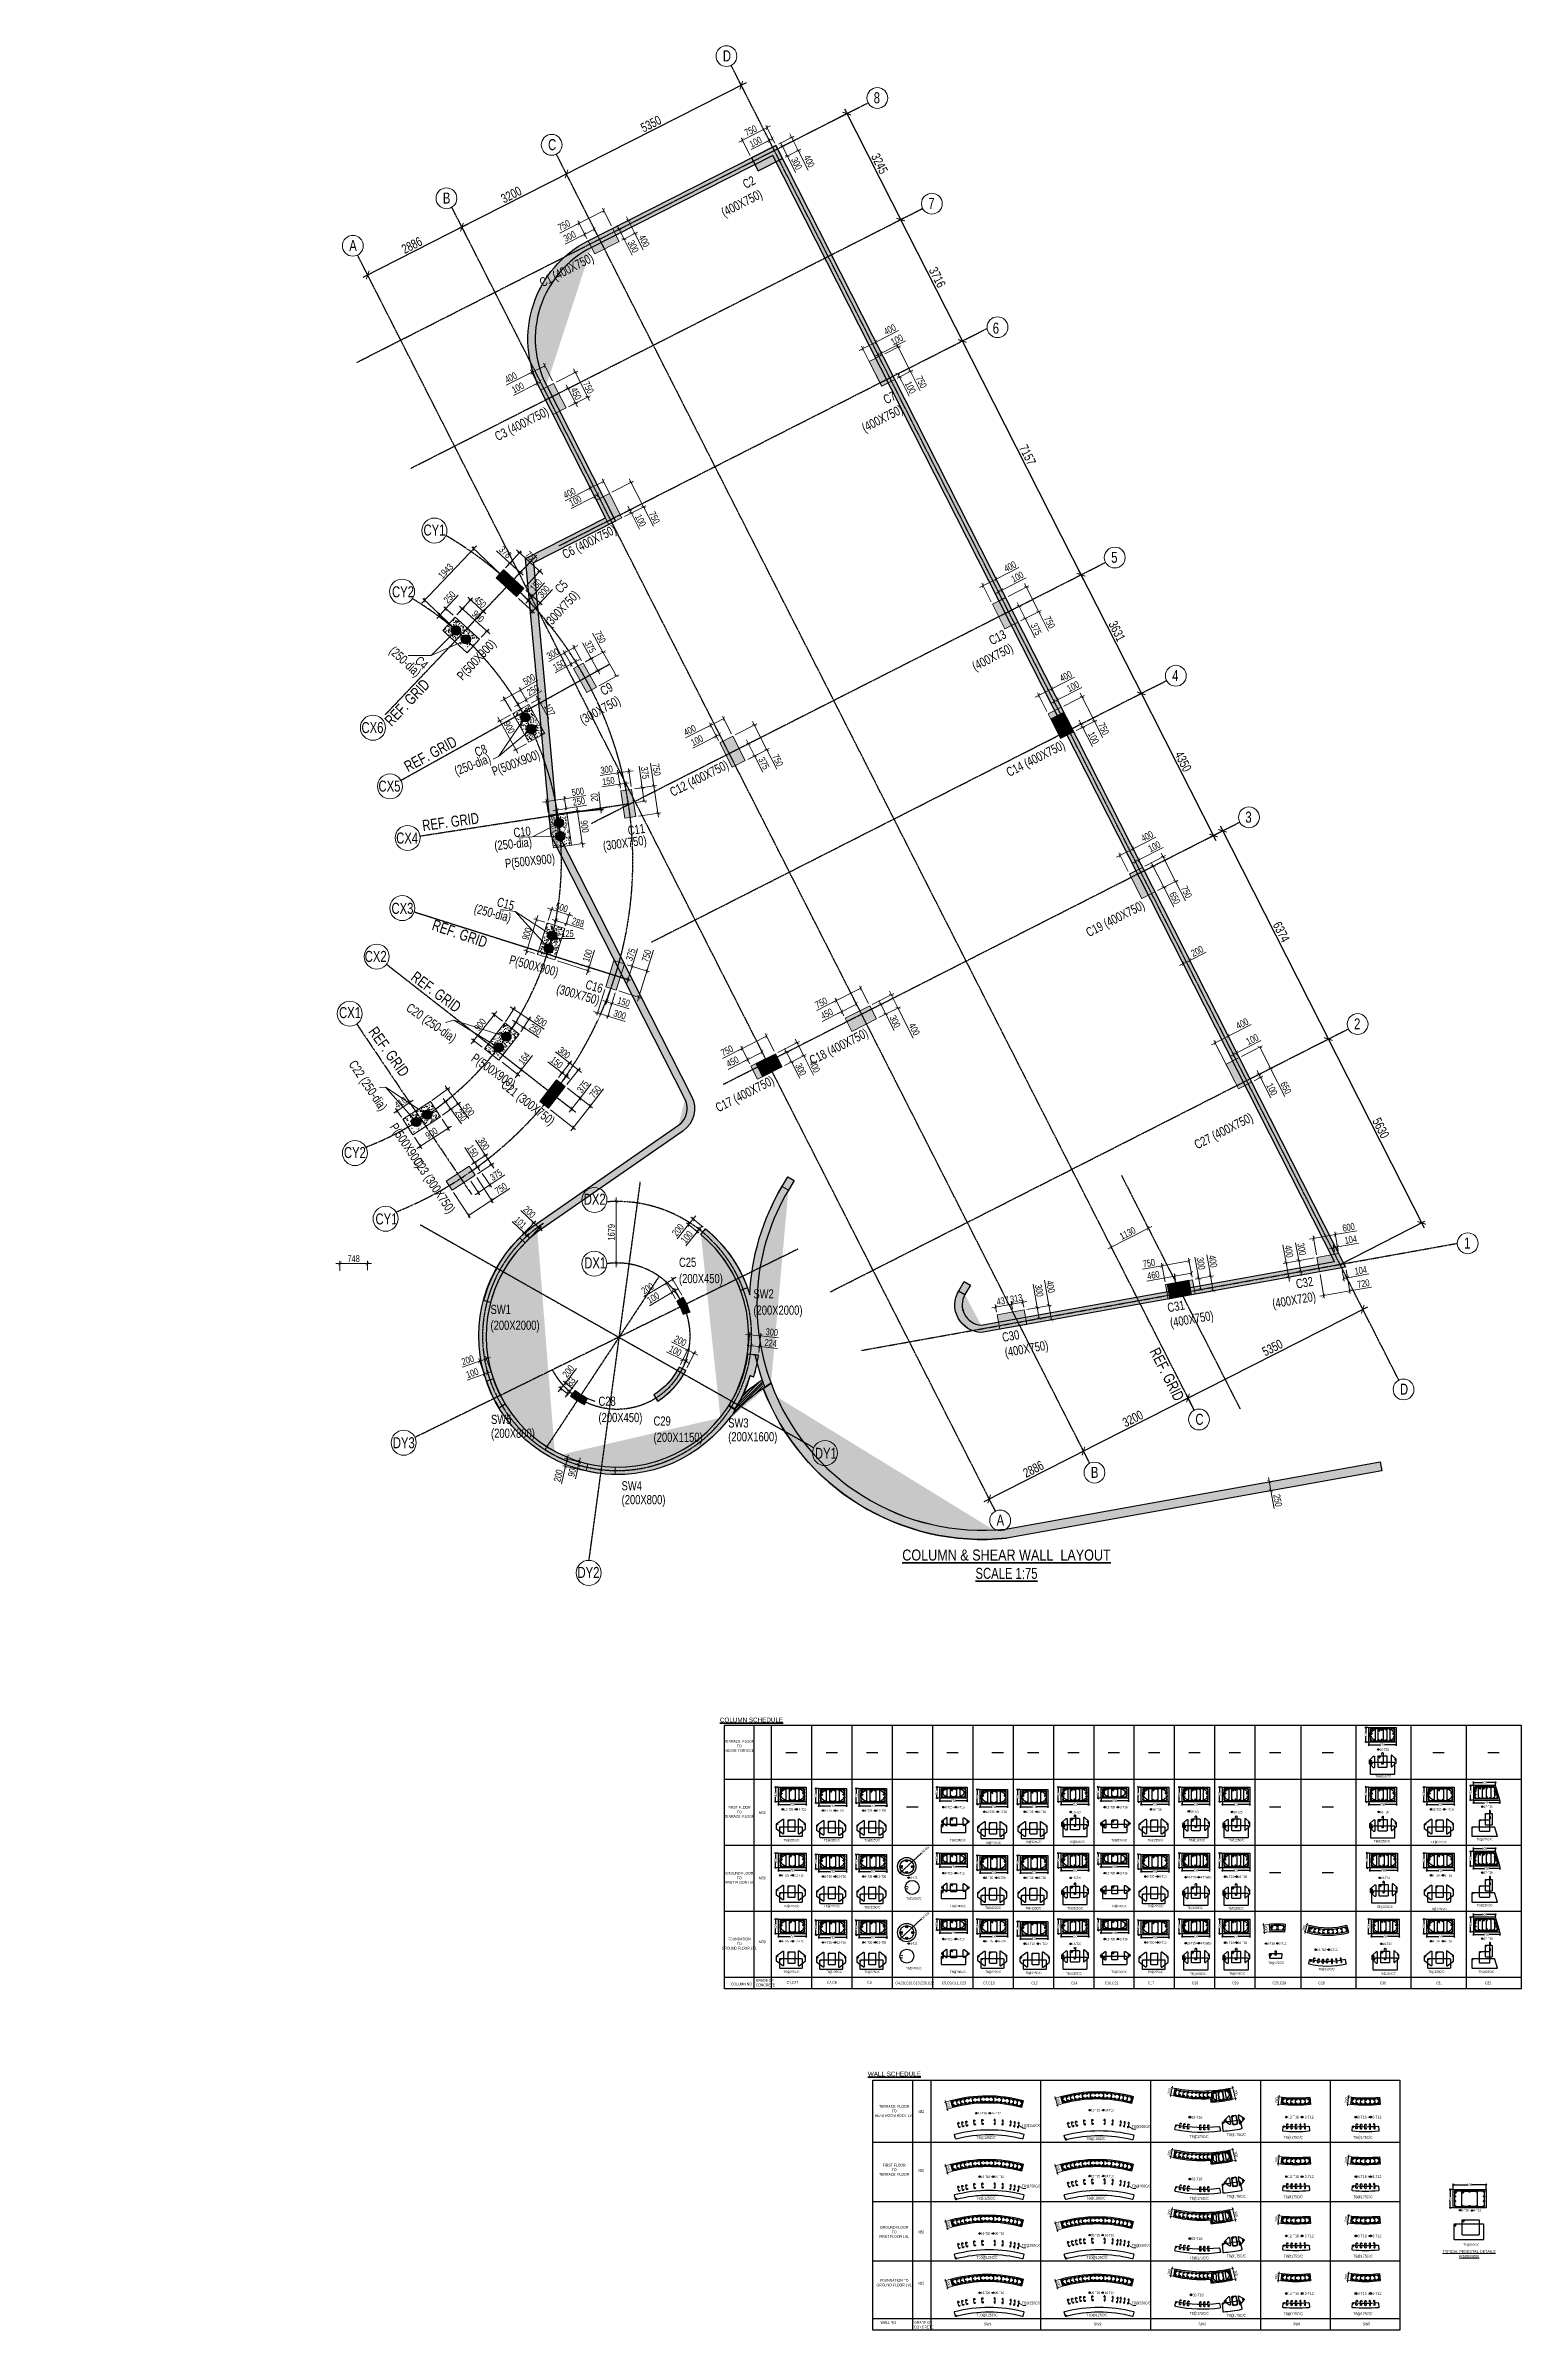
# Model space of a CAD drawing. Header units: millimetres. Extents: x 356 to 40629, y 2483 to 64847.
import ezdxf
from ezdxf.enums import TextEntityAlignment as Align

# ---------------------------------------------------------------- set-up
doc = ezdxf.new("R2010")
doc.units = ezdxf.units.MM
for name, pattern in [('ACAD_ISO10W100', [18, 12, -3, 0, -3]), ('CENTER', [50.8, 31.75, -6.35, 6.35, -6.35]), ('CONTINOUS', [0])]:
    doc.linetypes.add(name, pattern=pattern)
for name, color, linetype in [('-S-HIGHER DIA REINF.', 3, 'Continuous'), ('COL', 5, 'Continuous'), ('S - DIM', 8, 'Continuous'), ('S- Structural', 5, 'Continuous'), ('S-COLUMN NO', 6, 'Continuous'), ('S-GRID', 251, 'CENTER'), ('S-TIES', 3, 'Continuous'), ('STEEL1', 3, 'Continuous'), ('STR-RC WALL', 4, 'Continuous'), ('Structural', 5, 'Continuous'), ('TABLE', 11, 'Continuous'), ('Ties', 3, 'Continuous'), ('TXT1', 4, 'Continuous'), ('TXT3', 6, 'Continuous')]:
    doc.layers.add(name, color=color, linetype=linetype)
for name, color, linetype, lineweight in [('A-ANNO-GRID-DIMS', 8, 'Continuous', 25), ('HATCH', 8, 'Continuous', 9), ('S - SEC CUT', 4, 'Continuous', 13), ('S-COL HATCH', 8, 'Continuous', 0), ('S-COLUMN', 6, 'Continuous', 9), ('S-GRID-IDEN', 1, 'Continuous', 9), ('STR-COL-DIM', 8, 'Continuous', 18), ('STR-FOOTING-DIM', 8, 'Continuous', 18), ('STR-LEVEL TEXT', 110, 'Continuous', 30), ('STR-SUB TITLE', 22, 'Continuous', 35), ('T-COLUMN REINF.', 3, 'Continuous', 35), ('TEXT', 4, 'Continuous', 20)]:
    doc.layers.add(name, color=color, linetype=linetype, lineweight=lineweight)
doc.layers.add('Arch-Comments', color=30, linetype='Continuous', plot=False)
doc.styles.add('EL', font='swisscl.ttf')
doc.styles.add('SD', font='ARIALNB.TTF')
doc.styles.add('SOBHA', font='swisscl.ttf')
doc.styles.add('sobha sed', font='swisscl.ttf')
doc.styles.add('Swis721 LtCn BT_14', font='swisscl.ttf', dxfattribs={"height": 2.5})
doc.dimstyles.new('S-100', dxfattribs={"dimscale": 100, "dimtxt": 2.5, "dimasz": 1.75, "dimexe": 1, "dimexo": 0, "dimgap": 0.5, "dimtad": 1, "dimdec": 0, "dimrnd": 0.0005, "dimzin": 0, "dimdsep": 46, "dimtxsty": 'EL', "dimblk": 'ARCHTICK', "dimcen": 0.09, "dimdle": 1.5, "dimclrd": 251, "dimclre": 251, "dimclrt": 3, "dimadec": 0, "dimazin": 0, "dimtfac": 1, "dimtdec": 0, "dimtofl": 0, "dimtmove": 0, "dimatfit": 3, "dimfxl": 2, "dimtolj": 1, "dimtzin": 0, "dimlwd": -1, "dimlwe": -1, "dimarcsym": 0})
doc.dimstyles.new('S-25', dxfattribs={"dimscale": 25, "dimtxt": 2.5, "dimasz": 1.5, "dimexe": 0.25, "dimexo": 0.5, "dimgap": 0.1, "dimtad": 0, "dimdec": 0, "dimrnd": 0.0005, "dimzin": 0, "dimdsep": 46, "dimtxsty": 'SOBHA', "dimblk": 'OBLIQUE', "dimcen": 0.09, "dimclrd": 8, "dimclre": 8, "dimclrt": 6, "dimadec": 0, "dimazin": 0, "dimtfac": 1, "dimtdec": 0, "dimtofl": 0, "dimtmove": 0, "dimatfit": 3, "dimfxl": 0.18, "dimtolj": 1, "dimtzin": 0, "dimlwd": -1, "dimlwe": -1, "dimarcsym": 0})
doc.dimstyles.new('S-30', dxfattribs={"dimscale": 30, "dimtxt": 2.5, "dimasz": 1.25, "dimexe": 1, "dimexo": 0, "dimgap": 0.5, "dimtad": 1, "dimdec": 0, "dimrnd": 0.0005, "dimzin": 0, "dimdsep": 46, "dimtxsty": 'EL', "dimblk": 'ARCHTICK', "dimcen": 0.09, "dimdle": 1.5, "dimclrd": 251, "dimclre": 251, "dimclrt": 6, "dimadec": 0, "dimazin": 0, "dimtfac": 1, "dimtdec": 0, "dimtofl": 0, "dimtmove": 0, "dimatfit": 3, "dimfxl": 2, "dimtolj": 1, "dimtzin": 0, "dimlwd": -1, "dimlwe": -1, "dimarcsym": 0})
doc.dimstyles.new('S-40', dxfattribs={"dimscale": 40, "dimtxt": 2.5, "dimasz": 1.25, "dimexe": 1, "dimexo": 0, "dimgap": 0.5, "dimtad": 1, "dimdec": 0, "dimrnd": 0.0005, "dimzin": 0, "dimdsep": 46, "dimtxsty": 'EL', "dimblk": 'ARCHTICK', "dimcen": 0.09, "dimdle": 1.5, "dimclrd": 251, "dimclre": 251, "dimclrt": 6, "dimadec": 0, "dimazin": 0, "dimtfac": 1, "dimtdec": 0, "dimtofl": 0, "dimtmove": 0, "dimatfit": 3, "dimfxl": 2, "dimtolj": 1, "dimtzin": 0, "dimlwd": -1, "dimlwe": -1, "dimarcsym": 0})
doc.dimstyles.new('S-75', dxfattribs={"dimscale": 75, "dimtxt": 2.5, "dimasz": 1.25, "dimexe": 1, "dimexo": 1, "dimgap": 0.5, "dimtad": 1, "dimdec": 0, "dimrnd": 0.0005, "dimzin": 0, "dimdsep": 46, "dimtxsty": 'EL', "dimblk": 'ARCHTICK', "dimcen": 0.09, "dimdle": 1.5, "dimclrd": 251, "dimclre": 251, "dimclrt": 3, "dimadec": 0, "dimazin": 0, "dimtfac": 1, "dimtdec": 0, "dimtofl": 0, "dimtmove": 0, "dimatfit": 3, "dimfxl": 2, "dimtolj": 1, "dimtzin": 0, "dimlwd": -1, "dimlwe": -1, "dimarcsym": 0})
pattern_1 = [(23.08095, (-34969.88, -31266.28), (155.2283, -96.69273), [19.05, -209.55]), (328.08095, (-34969.88, -31266.28), (55.0727, 186.31107), [15.24, -167.6406]), (73.5324, (-34956.94, -31274.33), (210.301, 89.61833), [16.19, -178.09024]), (19.26515, (-34946.88, -31220.98), (222.67295, -160.21287), [28.575, -314.325]), (69.7165, (-34928.33, -31234.33), (323.6982, 113.1365), [24.285, -267.1356]), (324.2651, (-34946.88, -31220.98), (323.6982, 113.1365), [22.86, -251.4597]), (354.08095, (-34929.98, -31243.8), (88.88787, -159.82503), [19.05, -209.55]), (299.08095, (-34929.98, -31243.8), (138.49324, 136.25094), [15.24, -167.64]), (44.5324, (-34922.58, -31257.12), (227.3811, -23.5741), [16.19, -178.08994]), (10.58095, (-34969.88, -31266.276), (41.03465, 73.99494), [0, -165.608, 0, -170.18, 0, -168.275]), (340.58095, (-34969.88, -31266.28), (104.93443, 59.07436), [0, -97.028, 0, -161.798, 0, -64.135]), (300.58095, (-35020.385, -31240.63), (118.30537, -66.494116), [0, -63.5, 0, -198.12, 0, -262.89]), (290.58095, (-35043.03, -31229.13), (143.59031, -44.39125), [0, -82.55, 0, -131.572, 0, -186.69])]

# ---------------------------------------------------------------- blocks, each defined once
blk = doc.blocks.new('A$Cb8b67056')
h = blk.add_hatch(color=9)
h.dxf.hatch_style = 1
h.paths.add_polyline_path([(8291, 37694), (8110, 38051), (7441, 37711), (7622, 37355)])
h = blk.add_hatch(color=9)
h.dxf.hatch_style = 1
h.paths.add_polyline_path([(129, 6519), (323, 6471, -0.133198), (1262, 8094), (1117, 8232, 0.133065)])
h = blk.add_hatch(color=9)
h.dxf.hatch_style = 1
edge = h.paths.add_edge_path()
edge.add_line((7334, 6865), (7147, 6795))
edge.add_arc((3790, 5553), 3579, 20.30548, 50.63897)
edge.add_line((6060, 8320), (6186, 8475))
edge.add_arc((3790, 5553), 3779, 20.32009, 50.65926, ccw=False)
h = blk.add_hatch(color=9)
h.dxf.hatch_style = 1
h.paths.add_polyline_path([(6829, 3663), (6998, 3563, 0.064167), (7409, 4471), (7506, 4442, 0.038549), (7632, 5028), (7334, 5059, -0.104807)])
h = blk.add_hatch(color=9)
h.dxf.hatch_style = 1
h.paths.add_polyline_path([(548, 3595), (719, 3699, -0.05286), (399, 4383), (210, 4318, 0.053166)])
at = {"layer": 'S- Structural', "linetype": 'Continuous', "ltscale": 150}
h = blk.add_hatch(color=9, dxfattribs=at)
h.dxf.hatch_style = 1
edge = h.paths.add_edge_path()
edge.add_line((5807, 12101), (2170, 19264))
edge.add_line((2170, 19264), (1489, 26657))
edge.add_line((1489, 26657), (3728, 27795))
edge.add_line((3728, 27795), (1844, 31505))
edge.add_arc((4341, 32773), 2800, 116.91905, 206.91914, ccw=False)
edge.add_line((3073, 35269), (8022, 37782))
edge.add_line((8022, 37782), (23356, 7582))
edge.add_line((23356, 7582), (23656, 7433))
edge.add_line((23656, 7433), (8110, 38051))
edge.add_line((8110, 38051), (2983, 35448))
edge.add_arc((4341, 32773), 3000, 116.91905, 206.91914)
edge.add_line((1666, 31415), (3459, 27883))
edge.add_line((3459, 27883), (1278, 26774))
edge.add_line((1278, 26774), (1974, 19208))
edge.add_line((1974, 19208), (5629, 12010))
edge.add_arc((5138, 11761), 550, -55.26835, 26.91857, ccw=False)
edge.add_line((5452, 11309), (1480, 8555))
edge.add_arc((3784, 5554), 3784, 127.51032, 321.54587)
edge.add_arc((10674, -107), 5135, 121.70001, 139.89562, ccw=False)
edge.add_arc((7483, 3216), 1156, 64.75739, 77.44847)
edge.add_arc((10674, -107), 5335, 123.44315, 130.47106)
edge.add_arc((3918, 5523), 3649, 334.49529, 352.59113)
edge.add_arc((13744, 6403), 6353, 192.27305, 198.90208)
edge.add_arc((7597, 3548), 808, 62.00511, 80.20075, ccw=False)
edge.add_arc((13744, 6403), 6153, 149.36877, 200.36141, ccw=False)
edge.add_line((8450, 9537), (8603, 9796))
edge.add_line((8603, 9796), (8431, 9897))
edge.add_line((8431, 9897), (8280, 9636))
edge.add_line((8280, 9636), (8178, 9463))
edge.add_arc((13744, 6403), 6353, 151.19608, 161.71835)
edge.add_arc((20908, 4236), 13835, 162.50316, 163.8355)
edge.add_arc((13744, 6403), 6353, 164.62031, 177.52777)
edge.add_arc((3785, 5554), 3783, 17.25925, 49.79894)
edge.add_line((6227, 8444), (6062, 8321))
edge.add_arc((3785, 5554), 3583, -26.62031, 50.54648, ccw=False)
edge.add_arc((3785, 5554), 3583, 321.57557, 333.37549, ccw=False)
edge.add_arc((10674, -107), 5335, 139.927, 140.0717)
edge.add_arc((3784, 5554), 3584, 244.65159, 321.37672, ccw=False)
edge.add_line((2249, 2315), (2071, 2406))
edge.add_arc((3784, 5554), 3584, 127.58538, 241.45229, ccw=False)
edge.add_line((1598, 8394), (5566, 11145))
edge.add_arc((5138, 11761), 750, 304.73165, 386.91857)
h = blk.add_hatch(color=9, dxfattribs=at)
h.dxf.hatch_style = 1
edge = h.paths.add_edge_path()
edge.add_line((13269, 6684), (13422, 6942))
edge.add_line((13422, 6942), (13249, 7044))
edge.add_line((13249, 7044), (13097, 6786))
edge.add_arc((13744, 6403), 753, 149.37036, 268.1261)
edge.add_line((13720, 5650), (23656, 7433))
edge.add_line((23656, 7433), (23356, 7582))
edge.add_line((23356, 7582), (13707, 5851))
edge.add_arc((13744, 6403), 553, 149.37036, 266.10158, ccw=False)
h = blk.add_hatch(color=9, dxfattribs=at)
h.dxf.hatch_style = 1
edge = h.paths.add_edge_path()
edge.add_line((7762, 4122), (7976, 4262))
edge.add_arc((13744, 6403), 6153, 200.36185, 275.90546)
edge.add_line((14377, 283), (24599, 2120))
edge.add_line((24599, 2120), (24643, 1874))
edge.add_line((24643, 1874), (14411, 35))
edge.add_arc((13744, 6403), 6403, 200.86786, 275.97345, ccw=False)
at = {"ltscale": 20}
blk.add_line((6060, 8320), (6187, 8474), dxfattribs=at)
at = {"color": 4, "ltscale": 20}
blk.add_lwpolyline([(6187, 8474, -0.146356), (7398, 6679, -0.124382), (8280, 9636), (8431, 9897), (8603, 9796), (8450, 9537, 0.226243), (7976, 4262, 0.079561), (6747, 3201, -1.130648), (1480, 8555), (5452, 11309, 0.374815), (5629, 12010), (1974, 19208), (1278, 26774), (3459, 27883), (1666, 31415, -0.414214), (2983, 35448), (8110, 38051), (23656, 7433), (23655, 7433)], format="xyb", dxfattribs=at)
at = {"color": 4}
blk.add_lwpolyline([(8291, 37694), (8110, 38051), (7441, 37711), (7622, 37355)], close=True, dxfattribs=at)
at = {"color": 4, "linetype": 'Continuous'}
for points in [[(23655, 7433), (13720, 5650, -0.570134), (13097, 6786), (13249, 7044), (13422, 6942), (13269, 6684, 0.558487), (13707, 5851), (23356, 7582), (8022, 37782), (3073, 35269, 0.414214), (1844, 31505), (3728, 27795), (1489, 26657), (2170, 19264), (5807, 12101, -0.374815), (5566, 11145), (1598, 8394, 2.861785), (6061, 8321)], [(7762, 4122), (7976, 4262, 0.342102), (14377, 283), (24599, 2120), (24643, 1874), (14411, 35, -0.339968), (7762, 4122, 0.340491)]]:
    blk.add_lwpolyline(points, format="xyb", dxfattribs=at)
at = {"color": 4}
for points in [[(129, 6519, -0.133065), (1117, 8232), (1262, 8094, 0.133198), (323, 6471)], [(7334, 6865), (7147, 6795, 0.133133), (6060, 8320), (6186, 8475, -0.133158)]]:
    blk.add_lwpolyline(points, format="xyb", close=True, dxfattribs=at)
at = {"color": 4, "elevation": 0}
blk.add_lwpolyline([(7632, 5028), (7334, 5059), (7334, 5059, -0.104807), (6829, 3663), (6998, 3563, 0.064167), (7409, 4471), (7506, 4442, 0.038549)], format="xyb", close=True, dxfattribs=at)
at = {"color": 4}
blk.add_lwpolyline([(719, 3699, -0.05286), (399, 4383), (210, 4318, 0.053166), (548, 3595), (719, 3699)], format="xyb", dxfattribs=at)
at = {"color": 0, "linetype": 'Continuous'}
for centre, radius, start, end in [((13744, 6403), 6353, 192.21059, 198.90219), ((10674, -107), 5335, 123.44314, 130.47107)]:
    blk.add_arc(centre, radius, start, end, dxfattribs=at)
blk = doc.blocks.new('_ArchTick')
at = {"color": 0, "linetype": 'ByBlock', "const_width": 0.15}
blk.add_lwpolyline([(-0.5, -0.5), (0.5, 0.5)], dxfattribs=at)
blk = doc.blocks.new('*D304')
at = {"layer": 'S-COLUMN', "color": 251, "linetype": 'Continuous', "transparency": 16777216}
for p, q in [((21474, 1508), (21650, 1540)), ((21518, 1262), (21694, 1294)), ((21556, 1637), (21621, 1280)), ((21621, 1280), (21708, 792))]:
    blk.add_line(p, q, dxfattribs=at)
at = {"layer": 'S-COLUMN', "color": 251, "transparency": 16777216, "xscale": 93.75, "yscale": 93.75, "zscale": 93.75}
for p, rotation in [((21576, 1527), 100.1887344154539), ((21621, 1280), 280.188734415454)]:
    blk.add_blockref('_ArchTick', p, dxfattribs=dict(at, rotation=rotation))
at = {"layer": 'S-COLUMN', "color": 3, "transparency": 16777216, "insert": (21804, 1014), "char_height": 187.5, "attachment_point": 5, "rotation": 280.18873, "style": 'EL'}
blk.add_mtext('\\A1;250', dxfattribs=at)
blk = doc.blocks.new('*D438')
at = {"layer": 'STR-COL-DIM', "color": 251, "linetype": 'Continuous', "transparency": 16777216}
for p, q in [((23164, 56455), (23826, 56792)), ((22974, 56359), (23164, 56455)), ((23145, 56273), (23041, 56477)), ((23233, 56318), (23130, 56522))]:
    blk.add_line(p, q, dxfattribs=at)
at = {"layer": 'STR-COL-DIM', "color": 251, "transparency": 16777216, "xscale": 93.75, "yscale": 93.75, "zscale": 93.75}
for p, rotation in [((23075, 56410), 206.9190531353408), ((23164, 56455), 26.91905313534079)]:
    blk.add_blockref('_ArchTick', p, dxfattribs=dict(at, rotation=rotation))
at = {"layer": 'STR-COL-DIM', "color": 3, "transparency": 16777216, "insert": (23588, 56820), "char_height": 187.5, "attachment_point": 5, "rotation": 26.91905, "style": 'EL'}
blk.add_mtext('\\A1;100', dxfattribs=at)
blk = doc.blocks.new('*D439')
at = {"layer": 'STR-COL-DIM', "color": 251, "linetype": 'Continuous', "transparency": 16777216}
for p, q in [((23550, 55861), (23680, 55927)), ((23595, 55771), (23725, 55838)), ((23613, 55893), (23710, 55703)), ((23659, 55804), (23926, 55278))]:
    blk.add_line(p, q, dxfattribs=at)
at = {"layer": 'STR-COL-DIM', "color": 251, "transparency": 16777216, "xscale": 93.75, "yscale": 93.75, "zscale": 93.75}
for p, rotation in [((23613, 55893), 116.9188547740658), ((23659, 55804), 296.9188547740658)]:
    blk.add_blockref('_ArchTick', p, dxfattribs=dict(at, rotation=rotation))
at = {"layer": 'STR-COL-DIM', "color": 3, "transparency": 16777216, "insert": (23954, 55516), "char_height": 187.5, "attachment_point": 5, "rotation": 296.91885, "style": 'EL'}
blk.add_mtext('\\A1;100', dxfattribs=at)
blk = doc.blocks.new('*D440')
at = {"layer": 'STR-COL-DIM', "color": 251, "linetype": 'Continuous', "transparency": 16777216}
for p, q in [((23255, 56440), (23684, 56658)), ((23566, 56724), (23957, 55955)), ((23595, 55771), (24023, 55989)), ((23957, 55955), (24225, 55426))]:
    blk.add_line(p, q, dxfattribs=at)
at = {"layer": 'STR-COL-DIM', "color": 251, "transparency": 16777216, "xscale": 93.75, "yscale": 93.75, "zscale": 93.75}
for p, rotation in [((23617, 56624), 116.9190266238063), ((23957, 55955), 296.9190266238063)]:
    blk.add_blockref('_ArchTick', p, dxfattribs=dict(at, rotation=rotation))
at = {"layer": 'STR-COL-DIM', "color": 3, "transparency": 16777216, "insert": (24253, 55665), "char_height": 187.5, "attachment_point": 5, "rotation": 296.91903, "style": 'EL'}
blk.add_mtext('\\A1;750', dxfattribs=at)
blk = doc.blocks.new('*D441')
at = {"layer": 'STR-COL-DIM', "color": 251, "linetype": 'Continuous', "transparency": 16777216}
for p, q in [((26296, 50286), (26918, 50601)), ((25839, 50054), (26296, 50286)), ((26163, 49665), (25906, 50171)), ((26519, 49846), (26262, 50353))]:
    blk.add_line(p, q, dxfattribs=at)
at = {"layer": 'STR-COL-DIM', "color": 251, "transparency": 16777216, "xscale": 93.75, "yscale": 93.75, "zscale": 93.75}
for p, rotation in [((25940, 50105), 206.9190531353552), ((26296, 50286), 26.91905313535523)]:
    blk.add_blockref('_ArchTick', p, dxfattribs=dict(at, rotation=rotation))
at = {"layer": 'STR-COL-DIM', "color": 3, "transparency": 16777216, "insert": (26677, 50629), "char_height": 187.5, "attachment_point": 5, "rotation": 26.91905, "style": 'EL'}
blk.add_mtext('\\A1;400', dxfattribs=at)
blk = doc.blocks.new('*D442')
at = {"layer": 'STR-COL-DIM', "color": 251, "linetype": 'Continuous', "transparency": 16777216}
for p, q in [((26260, 49887), (26450, 49984)), ((26431, 49801), (26327, 50005)), ((26519, 49846), (26416, 50050)), ((26450, 49984), (27112, 50320))]:
    blk.add_line(p, q, dxfattribs=at)
at = {"layer": 'STR-COL-DIM', "color": 251, "transparency": 16777216, "xscale": 93.75, "yscale": 93.75, "zscale": 93.75}
for p, rotation in [((26361, 49938), 206.9190531353408), ((26450, 49984), 26.91905313534079)]:
    blk.add_blockref('_ArchTick', p, dxfattribs=dict(at, rotation=rotation))
at = {"layer": 'STR-COL-DIM', "color": 3, "transparency": 16777216, "insert": (26874, 50349), "char_height": 187.5, "attachment_point": 5, "rotation": 26.91905, "style": 'EL'}
blk.add_mtext('\\A1;100', dxfattribs=at)
blk = doc.blocks.new('*D443')
at = {"layer": 'STR-COL-DIM', "color": 251, "linetype": 'Continuous', "transparency": 16777216}
for p, q in [((26790, 49479), (26989, 49580)), ((26871, 49646), (27091, 49211)), ((26960, 49144), (27158, 49245)), ((27091, 49211), (27361, 48681))]:
    blk.add_line(p, q, dxfattribs=at)
at = {"layer": 'STR-COL-DIM', "color": 251, "transparency": 16777216}
for p, xscale, yscale, zscale, rotation in [((26922, 49546), 93.75, 93.75, 93.75, 116.9190531376438), ((27091, 49211), 93.75000000000001, 93.75000000000001, 93.75000000000001, 296.9190531376439)]:
    blk.add_blockref('_ArchTick', p, dxfattribs=dict(at, xscale=xscale, yscale=yscale, zscale=zscale, rotation=rotation))
at = {"layer": 'STR-COL-DIM', "color": 3, "transparency": 16777216, "insert": (27389, 48921), "char_height": 187.5, "attachment_point": 5, "rotation": 296.91905, "style": 'EL'}
blk.add_mtext('\\A1;375', dxfattribs=at)
blk = doc.blocks.new('*D444')
at = {"layer": 'STR-COL-DIM', "color": 251, "linetype": 'Continuous', "transparency": 16777216}
for p, q in [((26620, 49813), (27184, 50099)), ((27066, 50166), (27457, 49397)), ((26960, 49144), (27524, 49431)), ((27457, 49397), (27725, 48868))]:
    blk.add_line(p, q, dxfattribs=at)
at = {"layer": 'STR-COL-DIM', "color": 251, "transparency": 16777216, "xscale": 93.75, "yscale": 93.75, "zscale": 93.75}
for p, rotation in [((27117, 50065), 116.9190266238063), ((27457, 49397), 296.9190266238063)]:
    blk.add_blockref('_ArchTick', p, dxfattribs=dict(at, rotation=rotation))
at = {"layer": 'STR-COL-DIM', "color": 3, "transparency": 16777216, "insert": (27754, 49107), "char_height": 187.5, "attachment_point": 5, "rotation": 296.91903, "style": 'EL'}
blk.add_mtext('\\A1;750', dxfattribs=at)
blk = doc.blocks.new('*D445')
at = {"layer": 'STR-COL-DIM', "color": 251, "linetype": 'Continuous', "transparency": 16777216}
for p, q in [((27816, 47293), (28438, 47609)), ((27359, 47061), (27816, 47293)), ((27682, 46672), (27425, 47179)), ((28039, 46853), (27782, 47360))]:
    blk.add_line(p, q, dxfattribs=at)
at = {"layer": 'STR-COL-DIM', "color": 251, "transparency": 16777216, "xscale": 93.75, "yscale": 93.75, "zscale": 93.75}
for p, rotation in [((27459, 47112), 206.9190531353552), ((27816, 47293), 26.91905313535523)]:
    blk.add_blockref('_ArchTick', p, dxfattribs=dict(at, rotation=rotation))
at = {"layer": 'STR-COL-DIM', "color": 3, "transparency": 16777216, "insert": (28197, 47636), "char_height": 187.5, "attachment_point": 5, "rotation": 26.91905, "style": 'EL'}
blk.add_mtext('\\A1;400', dxfattribs=at)
blk = doc.blocks.new('*D446')
at = {"layer": 'STR-COL-DIM', "color": 251, "linetype": 'Continuous', "transparency": 16777216}
for p, q in [((27780, 46895), (27969, 46991)), ((27950, 46808), (27846, 47013)), ((28039, 46853), (27935, 47058)), ((27969, 46991), (28632, 47327))]:
    blk.add_line(p, q, dxfattribs=at)
at = {"layer": 'STR-COL-DIM', "color": 251, "transparency": 16777216, "xscale": 93.75, "yscale": 93.75, "zscale": 93.75}
for p, rotation in [((27880, 46946), 206.9190531353408), ((27969, 46991), 26.91905313534079)]:
    blk.add_blockref('_ArchTick', p, dxfattribs=dict(at, rotation=rotation))
at = {"layer": 'STR-COL-DIM', "color": 3, "transparency": 16777216, "insert": (28394, 47356), "char_height": 187.5, "attachment_point": 5, "rotation": 26.91905, "style": 'EL'}
blk.add_mtext('\\A1;100', dxfattribs=at)
blk = doc.blocks.new('*D447')
at = {"layer": 'STR-COL-DIM', "color": 251, "linetype": 'Continuous', "transparency": 16777216}
for p, q in [((28434, 46241), (28679, 46366)), ((28479, 46152), (28724, 46276)), ((28561, 46432), (28657, 46242)), ((28657, 46242), (28924, 45716))]:
    blk.add_line(p, q, dxfattribs=at)
at = {"layer": 'STR-COL-DIM', "color": 251, "transparency": 16777216}
for p, xscale, yscale, zscale, rotation in [((28612, 46332), 93.75, 93.75, 93.75, 116.9192514383829), ((28657, 46242), 93.74999999999999, 93.74999999999999, 93.74999999999999, 296.9192514383829)]:
    blk.add_blockref('_ArchTick', p, dxfattribs=dict(at, xscale=xscale, yscale=yscale, zscale=zscale, rotation=rotation))
at = {"layer": 'STR-COL-DIM', "color": 3, "transparency": 16777216, "insert": (28953, 45954), "char_height": 187.5, "attachment_point": 5, "rotation": 296.91925, "style": 'EL'}
blk.add_mtext('\\A1;100', dxfattribs=at)
blk = doc.blocks.new('*D448')
at = {"layer": 'STR-COL-DIM', "color": 251, "linetype": 'Continuous', "transparency": 16777216}
for p, q in [((28140, 46821), (28704, 47107)), ((28586, 47173), (28976, 46404)), ((28479, 46152), (29043, 46438)), ((28976, 46404), (29200, 45963))]:
    blk.add_line(p, q, dxfattribs=at)
at = {"layer": 'STR-COL-DIM', "color": 251, "transparency": 16777216, "xscale": 93.75, "yscale": 93.75, "zscale": 93.75}
for p, rotation in [((28637, 47073), 116.9190266234271), ((28976, 46404), 296.9190266234272)]:
    blk.add_blockref('_ArchTick', p, dxfattribs=dict(at, rotation=rotation))
at = {"layer": 'STR-COL-DIM', "color": 3, "transparency": 16777216, "insert": (29229, 46202), "char_height": 187.5, "attachment_point": 5, "rotation": 296.91903, "style": 'EL'}
blk.add_mtext('\\A1;750', dxfattribs=at)
blk = doc.blocks.new('*D449')
at = {"layer": 'STR-COL-DIM', "color": 251, "linetype": 'Continuous', "transparency": 16777216}
for p, q in [((30034, 42924), (30656, 43240)), ((29577, 42692), (30034, 42924)), ((29901, 42303), (29643, 42810)), ((30257, 42484), (30000, 42991))]:
    blk.add_line(p, q, dxfattribs=at)
at = {"layer": 'STR-COL-DIM', "color": 251, "transparency": 16777216, "xscale": 93.75, "yscale": 93.75, "zscale": 93.75}
for p, rotation in [((29677, 42743), 206.9190531353552), ((30034, 42924), 26.91905313535523)]:
    blk.add_blockref('_ArchTick', p, dxfattribs=dict(at, rotation=rotation))
at = {"layer": 'STR-COL-DIM', "color": 3, "transparency": 16777216, "insert": (30415, 43267), "char_height": 187.5, "attachment_point": 5, "rotation": 26.91905, "style": 'EL'}
blk.add_mtext('\\A1;400', dxfattribs=at)
blk = doc.blocks.new('*D450')
at = {"layer": 'STR-COL-DIM', "color": 251, "linetype": 'Continuous', "transparency": 16777216}
for p, q in [((29998, 42526), (30187, 42622)), ((30168, 42439), (30065, 42644)), ((30257, 42484), (30154, 42689)), ((30187, 42622), (30850, 42958))]:
    blk.add_line(p, q, dxfattribs=at)
at = {"layer": 'STR-COL-DIM', "color": 251, "transparency": 16777216, "xscale": 93.75, "yscale": 93.75, "zscale": 93.75}
for p, rotation in [((30099, 42577), 206.9190531353408), ((30187, 42622), 26.91905313534079)]:
    blk.add_blockref('_ArchTick', p, dxfattribs=dict(at, rotation=rotation))
at = {"layer": 'STR-COL-DIM', "color": 3, "transparency": 16777216, "insert": (30612, 42987), "char_height": 187.5, "attachment_point": 5, "rotation": 26.91905, "style": 'EL'}
blk.add_mtext('\\A1;100', dxfattribs=at)
blk = doc.blocks.new('*D451')
at = {"layer": 'STR-COL-DIM', "color": 251, "linetype": 'Continuous', "transparency": 16777216}
for p, q in [((30403, 42363), (30648, 42487)), ((30530, 42553), (30876, 41873)), ((30698, 41783), (30943, 41907)), ((30876, 41873), (31145, 41342))]:
    blk.add_line(p, q, dxfattribs=at)
at = {"layer": 'STR-COL-DIM', "color": 251, "transparency": 16777216}
for p, xscale, yscale, zscale, rotation in [((30581, 42453), 93.74999999999999, 93.74999999999999, 93.74999999999999, 116.9192056911603), ((30876, 41873), 93.75, 93.75, 93.75, 296.9192056911603)]:
    blk.add_blockref('_ArchTick', p, dxfattribs=dict(at, xscale=xscale, yscale=yscale, zscale=zscale, rotation=rotation))
at = {"layer": 'STR-COL-DIM', "color": 3, "transparency": 16777216, "insert": (31173, 41582), "char_height": 187.5, "attachment_point": 5, "rotation": 296.91921, "style": 'EL'}
blk.add_mtext('\\A1;650', dxfattribs=at)
blk = doc.blocks.new('*D452')
at = {"layer": 'STR-COL-DIM', "color": 251, "linetype": 'Continuous', "transparency": 16777216}
for p, q in [((30358, 42452), (30922, 42738)), ((30804, 42804), (31195, 42035)), ((30698, 41783), (31261, 42069)), ((31195, 42035), (31463, 41506))]:
    blk.add_line(p, q, dxfattribs=at)
at = {"layer": 'STR-COL-DIM', "color": 251, "transparency": 16777216, "xscale": 93.75, "yscale": 93.75, "zscale": 93.75}
for p, rotation in [((30855, 42704), 116.9190266224799), ((31195, 42035), 296.91902662248)]:
    blk.add_blockref('_ArchTick', p, dxfattribs=dict(at, rotation=rotation))
at = {"layer": 'STR-COL-DIM', "color": 3, "transparency": 16777216, "insert": (31491, 41745), "char_height": 187.5, "attachment_point": 5, "rotation": 296.91903, "style": 'EL'}
blk.add_mtext('\\A1;750', dxfattribs=at)
blk = doc.blocks.new('*D453')
at = {"layer": 'STR-COL-DIM', "color": 251, "linetype": 'Continuous', "transparency": 16777216}
for p, q in [((32631, 37809), (33253, 38125)), ((32174, 37577), (32631, 37809)), ((32821, 36552), (32241, 37695)), ((33177, 36733), (32597, 37876))]:
    blk.add_line(p, q, dxfattribs=at)
at = {"layer": 'STR-COL-DIM', "color": 251, "transparency": 16777216, "xscale": 93.75, "yscale": 93.75, "zscale": 93.75}
for p, rotation in [((32275, 37628), 206.9190531353552), ((32631, 37809), 26.91905313535523)]:
    blk.add_blockref('_ArchTick', p, dxfattribs=dict(at, rotation=rotation))
at = {"layer": 'STR-COL-DIM', "color": 3, "transparency": 16777216, "insert": (33012, 38152), "char_height": 187.5, "attachment_point": 5, "rotation": 26.91905, "style": 'EL'}
blk.add_mtext('\\A1;400', dxfattribs=at)
blk = doc.blocks.new('*D454')
at = {"layer": 'STR-COL-DIM', "color": 251, "linetype": 'Continuous', "transparency": 16777216}
for p, q in [((33177, 36733), (32827, 37422)), ((32861, 37356), (33524, 37692)), ((32672, 37259), (32861, 37356)), ((33088, 36688), (32739, 37377))]:
    blk.add_line(p, q, dxfattribs=at)
at = {"layer": 'STR-COL-DIM', "color": 251, "transparency": 16777216, "xscale": 93.75, "yscale": 93.75, "zscale": 93.75}
for p, rotation in [((32861, 37356), 26.91905313534079), ((32773, 37310), 206.9190531353408)]:
    blk.add_blockref('_ArchTick', p, dxfattribs=dict(at, rotation=rotation))
at = {"layer": 'STR-COL-DIM', "color": 3, "transparency": 16777216, "insert": (33286, 37721), "char_height": 187.5, "attachment_point": 5, "rotation": 26.91905, "style": 'EL'}
blk.add_mtext('\\A1;100', dxfattribs=at)
blk = doc.blocks.new('*D455')
at = {"layer": 'STR-COL-DIM', "color": 251, "linetype": 'Continuous', "transparency": 16777216}
for p, q in [((33289, 36679), (33534, 36803)), ((33416, 36870), (33513, 36680)), ((33334, 36590), (33579, 36714)), ((33513, 36680), (33795, 36123))]:
    blk.add_line(p, q, dxfattribs=at)
at = {"layer": 'STR-COL-DIM', "color": 251, "transparency": 16777216}
for p, xscale, yscale, zscale, rotation in [((33467, 36769), 93.75, 93.75, 93.75, 116.9190521147273), ((33513, 36680), 93.74999999999999, 93.74999999999999, 93.74999999999999, 296.9190521147273)]:
    blk.add_blockref('_ArchTick', p, dxfattribs=dict(at, xscale=xscale, yscale=yscale, zscale=zscale, rotation=rotation))
at = {"layer": 'STR-COL-DIM', "color": 3, "transparency": 16777216, "insert": (33824, 36361), "char_height": 187.5, "attachment_point": 5, "rotation": 296.91905, "style": 'EL'}
blk.add_mtext('\\A1;100', dxfattribs=at)
blk = doc.blocks.new('*D456')
at = {"layer": 'STR-COL-DIM', "color": 251, "linetype": 'Continuous', "transparency": 16777216}
for p, q in [((32995, 37258), (33559, 37545)), ((33492, 37511), (33837, 36831)), ((33289, 36679), (33853, 36965)), ((33786, 36931), (34176, 36163))]:
    blk.add_line(p, q, dxfattribs=at)
at = {"layer": 'STR-COL-DIM', "color": 251, "transparency": 16777216, "xscale": 93.75, "yscale": 93.75, "zscale": 93.75}
for p, rotation in [((33492, 37511), 116.9190571757739), ((33786, 36931), 296.919057175774)]:
    blk.add_blockref('_ArchTick', p, dxfattribs=dict(at, rotation=rotation))
at = {"layer": 'STR-COL-DIM', "color": 3, "transparency": 16777216, "insert": (34204, 36403), "char_height": 187.5, "attachment_point": 5, "rotation": 296.91906, "style": 'EL'}
blk.add_mtext('\\A1;650', dxfattribs=at)
blk = doc.blocks.new('*D457')
at = {"layer": 'STR-COL-DIM', "color": 251, "linetype": 'Continuous', "transparency": 16777216}
for p, q in [((14914, 60002), (14384, 59733)), ((15583, 60342), (14814, 59951)), ((15125, 59587), (14880, 60069)), ((15794, 59926), (15549, 60409))]:
    blk.add_line(p, q, dxfattribs=at)
at = {"layer": 'STR-COL-DIM', "color": 251, "transparency": 16777216, "xscale": 93.75, "yscale": 93.75, "zscale": 93.75}
for p, rotation in [((14914, 60002), 206.9190263629885), ((15583, 60342), 26.91902636298859)]:
    blk.add_blockref('_ArchTick', p, dxfattribs=dict(at, rotation=rotation))
at = {"layer": 'STR-COL-DIM', "color": 3, "transparency": 16777216, "insert": (14502, 59943), "char_height": 187.5, "attachment_point": 5, "rotation": 26.91903, "style": 'EL'}
blk.add_mtext('\\A1;750', dxfattribs=at)
blk = doc.blocks.new('*D458')
at = {"layer": 'STR-COL-DIM', "color": 251, "linetype": 'Continuous', "transparency": 16777216}
for p, q in [((15392, 59722), (15300, 59905)), ((15066, 59702), (14536, 59433)), ((15334, 59838), (14966, 59651)), ((15125, 59587), (15032, 59769))]:
    blk.add_line(p, q, dxfattribs=at)
at = {"layer": 'STR-COL-DIM', "color": 251, "transparency": 16777216, "xscale": 93.75, "yscale": 93.75, "zscale": 93.75}
for p, rotation in [((15334, 59838), 26.91898620571313), ((15066, 59702), 206.9189862057132)]:
    blk.add_blockref('_ArchTick', p, dxfattribs=dict(at, rotation=rotation))
at = {"layer": 'STR-COL-DIM', "color": 3, "transparency": 16777216, "insert": (14655, 59643), "char_height": 187.5, "attachment_point": 5, "rotation": 26.91899, "style": 'EL'}
blk.add_mtext('\\A1;300', dxfattribs=at)
blk = doc.blocks.new('*D459')
at = {"layer": 'STR-COL-DIM', "color": 251, "linetype": 'Continuous', "transparency": 16777216}
for p, q in [((15940, 59804), (16070, 59871)), ((15952, 59937), (16139, 59569)), ((16076, 59537), (16206, 59603)), ((16139, 59569), (16364, 59126))]:
    blk.add_line(p, q, dxfattribs=at)
at = {"layer": 'STR-COL-DIM', "color": 251, "transparency": 16777216, "xscale": 93.75, "yscale": 93.75, "zscale": 93.75}
for p, rotation in [((16003, 59837), 116.919053134882), ((16139, 59569), 296.919053134882)]:
    blk.add_blockref('_ArchTick', p, dxfattribs=dict(at, rotation=rotation))
at = {"layer": 'STR-COL-DIM', "color": 3, "transparency": 16777216, "insert": (16392, 59366), "char_height": 187.5, "attachment_point": 5, "rotation": 296.91905, "style": 'EL'}
blk.add_mtext('\\A1;300', dxfattribs=at)
blk = doc.blocks.new('*D460')
at = {"layer": 'STR-COL-DIM', "color": 251, "linetype": 'Continuous', "transparency": 16777216}
for p, q in [((15895, 59893), (16323, 60111)), ((16205, 60177), (16437, 59720)), ((16076, 59537), (16504, 59754)), ((16437, 59720), (16663, 59275))]:
    blk.add_line(p, q, dxfattribs=at)
at = {"layer": 'STR-COL-DIM', "color": 251, "transparency": 16777216, "xscale": 93.75, "yscale": 93.75, "zscale": 93.75}
for p, rotation in [((16256, 60077), 116.919053131949), ((16437, 59720), 296.919053131949)]:
    blk.add_blockref('_ArchTick', p, dxfattribs=dict(at, rotation=rotation))
at = {"layer": 'STR-COL-DIM', "color": 3, "transparency": 16777216, "insert": (16690, 59516), "char_height": 187.5, "attachment_point": 5, "rotation": 296.91905, "style": 'EL'}
blk.add_mtext('\\A1;400', dxfattribs=at)
blk = doc.blocks.new('*D461')
at = {"layer": 'STR-COL-DIM', "color": 251, "linetype": 'Continuous', "transparency": 16777216}
for p, q in [((14185, 55694), (13940, 56177)), ((13618, 55929), (12927, 55578)), ((13974, 56110), (13517, 55878)), ((13829, 55513), (13584, 55996))]:
    blk.add_line(p, q, dxfattribs=at)
at = {"layer": 'STR-COL-DIM', "color": 251, "transparency": 16777216, "xscale": 93.75, "yscale": 93.75, "zscale": 93.75}
for p, rotation in [((13974, 56110), 26.91900293782648), ((13618, 55929), 206.9190029378265)]:
    blk.add_blockref('_ArchTick', p, dxfattribs=dict(at, rotation=rotation))
at = {"layer": 'STR-COL-DIM', "color": 3, "transparency": 16777216, "insert": (13047, 55789), "char_height": 187.5, "attachment_point": 5, "rotation": 26.919, "style": 'EL'}
blk.add_mtext('\\A1;400', dxfattribs=at)
blk = doc.blocks.new('*D462')
at = {"layer": 'STR-COL-DIM', "color": 251, "linetype": 'Continuous', "transparency": 16777216}
for p, q in [((13770, 55629), (13125, 55302)), ((13859, 55674), (13670, 55578)), ((13829, 55513), (13736, 55696)), ((13918, 55559), (13825, 55741))]:
    blk.add_line(p, q, dxfattribs=at)
at = {"layer": 'STR-COL-DIM', "color": 251, "transparency": 16777216, "xscale": 93.75, "yscale": 93.75, "zscale": 93.75}
for p, rotation in [((13770, 55629), 206.9188523511193), ((13859, 55674), 26.91885235111939)]:
    blk.add_blockref('_ArchTick', p, dxfattribs=dict(at, rotation=rotation))
at = {"layer": 'STR-COL-DIM', "color": 3, "transparency": 16777216, "insert": (13242, 55511), "char_height": 187.5, "attachment_point": 5, "rotation": 26.91885, "style": 'EL'}
blk.add_mtext('\\A1;100', dxfattribs=at)
blk = doc.blocks.new('*D463')
at = {"layer": 'STR-COL-DIM', "color": 251, "linetype": 'Continuous', "transparency": 16777216}
for p, q in [((14422, 55394), (14679, 55524)), ((14561, 55591), (14867, 54989)), ((14626, 54993), (14883, 55123))]:
    blk.add_line(p, q, dxfattribs=at)
at = {"layer": 'STR-COL-DIM', "color": 251, "transparency": 16777216, "xscale": 93.75, "yscale": 93.75, "zscale": 93.75}
for p, rotation in [((14612, 55491), 116.9190531342033), ((14816, 55089), 296.9190531342033)]:
    blk.add_blockref('_ArchTick', p, dxfattribs=dict(at, rotation=rotation))
at = {"layer": 'STR-COL-DIM', "color": 3, "transparency": 16777216, "insert": (14833, 55350), "char_height": 187.5, "attachment_point": 5, "rotation": 296.91905, "style": 'EL'}
blk.add_mtext('\\A1;450', dxfattribs=at)
blk = doc.blocks.new('*D464')
at = {"layer": 'STR-COL-DIM', "color": 251, "linetype": 'Continuous', "transparency": 16777216}
for p, q in [((14286, 55661), (14876, 55961)), ((14758, 56027), (15199, 55158)), ((14626, 54993), (15215, 55292))]:
    blk.add_line(p, q, dxfattribs=at)
at = {"layer": 'STR-COL-DIM', "color": 251, "transparency": 16777216, "xscale": 93.75, "yscale": 93.75, "zscale": 93.75}
for p, rotation in [((14809, 55927), 116.919053135733), ((15148, 55258), 296.919053135733)]:
    blk.add_blockref('_ArchTick', p, dxfattribs=dict(at, rotation=rotation))
at = {"layer": 'STR-COL-DIM', "color": 3, "transparency": 16777216, "insert": (15166, 55518), "char_height": 187.5, "attachment_point": 5, "rotation": 296.91905, "style": 'EL'}
blk.add_mtext('\\A1;750', dxfattribs=at)
blk = doc.blocks.new('*D465')
at = {"layer": 'STR-COL-DIM', "color": 251, "linetype": 'Continuous', "transparency": 16777216}
for p, q in [((15788, 52537), (15543, 53020)), ((15220, 52772), (14530, 52421)), ((15577, 52953), (15120, 52721)), ((15432, 52356), (15187, 52839))]:
    blk.add_line(p, q, dxfattribs=at)
at = {"layer": 'STR-COL-DIM', "color": 251, "transparency": 16777216, "xscale": 93.75, "yscale": 93.75, "zscale": 93.75}
for p, rotation in [((15577, 52953), 26.91900293782648), ((15220, 52772), 206.9190029378265)]:
    blk.add_blockref('_ArchTick', p, dxfattribs=dict(at, rotation=rotation))
at = {"layer": 'STR-COL-DIM', "color": 3, "transparency": 16777216, "insert": (14650, 52632), "char_height": 187.5, "attachment_point": 5, "rotation": 26.919, "style": 'EL'}
blk.add_mtext('\\A1;400', dxfattribs=at)
blk = doc.blocks.new('*D466')
at = {"layer": 'STR-COL-DIM', "color": 251, "linetype": 'Continuous', "transparency": 16777216}
for p, q in [((15339, 52539), (14694, 52212)), ((15428, 52584), (15238, 52488)), ((15432, 52356), (15305, 52606)), ((15521, 52402), (15394, 52651))]:
    blk.add_line(p, q, dxfattribs=at)
at = {"layer": 'STR-COL-DIM', "color": 251, "transparency": 16777216, "xscale": 93.75, "yscale": 93.75, "zscale": 93.75}
for p, rotation in [((15339, 52539), 206.9190531369766), ((15428, 52584), 26.91905313697664)]:
    blk.add_blockref('_ArchTick', p, dxfattribs=dict(at, rotation=rotation))
at = {"layer": 'STR-COL-DIM', "color": 3, "transparency": 16777216, "insert": (14811, 52421), "char_height": 187.5, "attachment_point": 5, "rotation": 26.91905, "style": 'EL'}
blk.add_mtext('\\A1;100', dxfattribs=at)
blk = doc.blocks.new('*D467')
at = {"layer": 'STR-COL-DIM', "color": 251, "linetype": 'Continuous', "transparency": 16777216}
for p, q in [((16104, 52080), (16362, 52211)), ((16150, 51991), (16407, 52121)), ((16244, 52277), (16340, 52087)), ((16340, 52087), (16563, 51649))]:
    blk.add_line(p, q, dxfattribs=at)
at = {"layer": 'STR-COL-DIM', "color": 251, "transparency": 16777216, "xscale": 93.75, "yscale": 93.75, "zscale": 93.75}
for p, rotation in [((16295, 52177), 116.9190531326458), ((16340, 52087), 296.9190531326459)]:
    blk.add_blockref('_ArchTick', p, dxfattribs=dict(at, rotation=rotation))
at = {"layer": 'STR-COL-DIM', "color": 3, "transparency": 16777216, "insert": (16592, 51887), "char_height": 187.5, "attachment_point": 5, "rotation": 296.91905, "style": 'EL'}
blk.add_mtext('\\A1;100', dxfattribs=at)
blk = doc.blocks.new('*D468')
at = {"layer": 'STR-COL-DIM', "color": 251, "linetype": 'Continuous', "transparency": 16777216}
for p, q in [((16282, 53025), (16672, 52256)), ((15810, 52659), (16400, 52959)), ((16150, 51991), (16739, 52290)), ((16672, 52256), (16941, 51727))]:
    blk.add_line(p, q, dxfattribs=at)
at = {"layer": 'STR-COL-DIM', "color": 251, "transparency": 16777216, "xscale": 93.75, "yscale": 93.75, "zscale": 93.75}
for p, rotation in [((16333, 52925), 116.9190531345959), ((16672, 52256), 296.9190531345959)]:
    blk.add_blockref('_ArchTick', p, dxfattribs=dict(at, rotation=rotation))
at = {"layer": 'STR-COL-DIM', "color": 3, "transparency": 16777216, "insert": (16969, 51966), "char_height": 187.5, "attachment_point": 5, "rotation": 296.91905, "style": 'EL'}
blk.add_mtext('\\A1;750', dxfattribs=at)
blk = doc.blocks.new('*D469')
at = {"layer": 'STR-COL-DIM', "color": 251, "linetype": 'Continuous', "transparency": 16777216}
for p, q in [((18659, 46000), (18014, 45673)), ((18748, 46046), (18558, 45950)), ((18718, 45885), (18625, 46067)), ((18807, 45930), (18714, 46113))]:
    blk.add_line(p, q, dxfattribs=at)
at = {"layer": 'STR-COL-DIM', "color": 251, "transparency": 16777216, "xscale": 93.75, "yscale": 93.75, "zscale": 93.75}
for p, rotation in [((18659, 46000), 206.9190531401566), ((18748, 46046), 26.91905314015662)]:
    blk.add_blockref('_ArchTick', p, dxfattribs=dict(at, rotation=rotation))
at = {"layer": 'STR-COL-DIM', "color": 3, "transparency": 16777216, "insert": (18131, 45882), "char_height": 187.5, "attachment_point": 5, "rotation": 26.91905, "style": 'EL'}
blk.add_mtext('\\A1;100', dxfattribs=at)
blk = doc.blocks.new('*D470')
at = {"layer": 'STR-COL-DIM', "color": 251, "linetype": 'Continuous', "transparency": 16777216}
for p, q in [((19345, 45698), (19602, 45829)), ((19484, 45895), (19705, 45461)), ((19515, 45364), (19772, 45495)), ((19705, 45461), (19929, 45018))]:
    blk.add_line(p, q, dxfattribs=at)
at = {"layer": 'STR-COL-DIM', "color": 251, "transparency": 16777216, "xscale": 93.75, "yscale": 93.75, "zscale": 93.75}
for p, rotation in [((19535, 45795), 116.9190531326921), ((19705, 45461), 296.919053132692)]:
    blk.add_blockref('_ArchTick', p, dxfattribs=dict(at, rotation=rotation))
at = {"layer": 'STR-COL-DIM', "color": 3, "transparency": 16777216, "insert": (19957, 45258), "char_height": 187.5, "attachment_point": 5, "rotation": 296.91905, "style": 'EL'}
blk.add_mtext('\\A1;375', dxfattribs=at)
blk = doc.blocks.new('*D471')
at = {"layer": 'STR-COL-DIM', "color": 251, "linetype": 'Continuous', "transparency": 16777216}
for p, q in [((19175, 46033), (19764, 46332)), ((19647, 46399), (20037, 45629)), ((19515, 45364), (20104, 45663)), ((20037, 45629), (20306, 45100))]:
    blk.add_line(p, q, dxfattribs=at)
at = {"layer": 'STR-COL-DIM', "color": 251, "transparency": 16777216, "xscale": 93.75, "yscale": 93.75, "zscale": 93.75}
for p, rotation in [((19698, 46298), 116.9190531345959), ((20037, 45629), 296.9190531345959)]:
    blk.add_blockref('_ArchTick', p, dxfattribs=dict(at, rotation=rotation))
at = {"layer": 'STR-COL-DIM', "color": 3, "transparency": 16777216, "insert": (20334, 45340), "char_height": 187.5, "attachment_point": 5, "rotation": 296.91905, "style": 'EL'}
blk.add_mtext('\\A1;750', dxfattribs=at)
blk = doc.blocks.new('*D472')
at = {"layer": 'STR-COL-DIM', "color": 251, "linetype": 'Continuous', "transparency": 16777216}
for p, q in [((21932, 38780), (21403, 38512)), ((22601, 39120), (21832, 38729)), ((22143, 38365), (21898, 38847)), ((22812, 38704), (22567, 39187))]:
    blk.add_line(p, q, dxfattribs=at)
at = {"layer": 'STR-COL-DIM', "color": 251, "transparency": 16777216, "xscale": 93.75, "yscale": 93.75, "zscale": 93.75}
for p, rotation in [((21932, 38780), 206.9190531345885), ((22601, 39120), 26.91905313458852)]:
    blk.add_blockref('_ArchTick', p, dxfattribs=dict(at, rotation=rotation))
at = {"layer": 'STR-COL-DIM', "color": 3, "transparency": 16777216, "insert": (21522, 38722), "char_height": 187.5, "attachment_point": 5, "rotation": 26.91905, "style": 'EL'}
blk.add_mtext('\\A1;750', dxfattribs=at)
blk = doc.blocks.new('*D473')
at = {"layer": 'STR-COL-DIM', "color": 251, "linetype": 'Continuous', "transparency": 16777216}
for p, q in [((22486, 38684), (21984, 38429)), ((22545, 38568), (22452, 38751)), ((22085, 38480), (21552, 38210)), ((22143, 38365), (22051, 38547))]:
    blk.add_line(p, q, dxfattribs=at)
at = {"layer": 'STR-COL-DIM', "color": 251, "transparency": 16777216, "xscale": 93.75, "yscale": 93.75, "zscale": 93.75}
for p, rotation in [((22486, 38684), 26.91905313738835), ((22085, 38480), 206.9190531373883)]:
    blk.add_blockref('_ArchTick', p, dxfattribs=dict(at, rotation=rotation))
at = {"layer": 'STR-COL-DIM', "color": 3, "transparency": 16777216, "insert": (21672, 38421), "char_height": 187.5, "attachment_point": 5, "rotation": 26.91905, "style": 'EL'}
blk.add_mtext('\\A1;450', dxfattribs=at)
blk = doc.blocks.new('*D474')
at = {"layer": 'STR-COL-DIM', "color": 251, "linetype": 'Continuous', "transparency": 16777216}
for p, q in [((22958, 38582), (23215, 38713)), ((23097, 38779), (23284, 38411)), ((23094, 38315), (23351, 38445)), ((23284, 38411), (23509, 37968))]:
    blk.add_line(p, q, dxfattribs=at)
at = {"layer": 'STR-COL-DIM', "color": 251, "transparency": 16777216, "xscale": 93.75, "yscale": 93.75, "zscale": 93.75}
for p, rotation in [((23148, 38679), 116.9190531347932), ((23284, 38411), 296.9190531347932)]:
    blk.add_blockref('_ArchTick', p, dxfattribs=dict(at, rotation=rotation))
at = {"layer": 'STR-COL-DIM', "color": 3, "transparency": 16777216, "insert": (23537, 38208), "char_height": 187.5, "attachment_point": 5, "rotation": 296.91905, "style": 'EL'}
blk.add_mtext('\\A1;300', dxfattribs=at)
blk = doc.blocks.new('*D475')
at = {"layer": 'STR-COL-DIM', "color": 251, "linetype": 'Continuous', "transparency": 16777216}
for p, q in [((22913, 38671), (23502, 38971)), ((23385, 39037), (23617, 38580)), ((23094, 38315), (23683, 38614)), ((23617, 38580), (24035, 37757))]:
    blk.add_line(p, q, dxfattribs=at)
at = {"layer": 'STR-COL-DIM', "color": 251, "transparency": 16777216, "xscale": 93.75, "yscale": 93.75, "zscale": 93.75}
for p, rotation in [((23435, 38937), 116.9190531334912), ((23617, 38580), 296.9190531334912)]:
    blk.add_blockref('_ArchTick', p, dxfattribs=dict(at, rotation=rotation))
at = {"layer": 'STR-COL-DIM', "color": 3, "transparency": 16777216, "insert": (24062, 37998), "char_height": 187.5, "attachment_point": 5, "rotation": 296.91905, "style": 'EL'}
blk.add_mtext('\\A1;400', dxfattribs=at)
blk = doc.blocks.new('*D476')
at = {"layer": 'STR-COL-DIM', "color": 251, "linetype": 'Continuous', "transparency": 16777216}
for p, q in [((19360, 37472), (18830, 37203)), ((20029, 37811), (19260, 37421)), ((19570, 37058), (19326, 37539)), ((20239, 37398), (19995, 37878))]:
    blk.add_line(p, q, dxfattribs=at)
at = {"layer": 'STR-COL-DIM', "color": 251, "transparency": 16777216, "xscale": 93.75, "yscale": 93.75, "zscale": 93.75}
for p, rotation in [((19360, 37472), 206.9164379142937), ((20029, 37811), 26.91643791429373)]:
    blk.add_blockref('_ArchTick', p, dxfattribs=dict(at, rotation=rotation))
at = {"layer": 'STR-COL-DIM', "color": 3, "transparency": 16777216, "insert": (18949, 37413), "char_height": 187.5, "attachment_point": 5, "rotation": 26.91644, "style": 'EL'}
blk.add_mtext('\\A1;750', dxfattribs=at)
blk = doc.blocks.new('*D477')
at = {"layer": 'STR-COL-DIM', "color": 251, "linetype": 'Continuous', "transparency": 16777216}
for p, q in [((19972, 37262), (19880, 37443)), ((19513, 37172), (18981, 36902)), ((19914, 37376), (19412, 37121)), ((19570, 37058), (19479, 37239))]:
    blk.add_line(p, q, dxfattribs=at)
at = {"layer": 'STR-COL-DIM', "color": 251, "transparency": 16777216, "xscale": 93.75, "yscale": 93.75, "zscale": 93.75}
for p, rotation in [((19914, 37376), 26.91546657582035), ((19513, 37172), 206.9154665758203)]:
    blk.add_blockref('_ArchTick', p, dxfattribs=dict(at, rotation=rotation))
at = {"layer": 'STR-COL-DIM', "color": 3, "transparency": 16777216, "insert": (19101, 37113), "char_height": 187.5, "attachment_point": 5, "rotation": 26.91547, "style": 'EL'}
blk.add_mtext('\\A1;450', dxfattribs=at)
blk = doc.blocks.new('*D478')
at = {"layer": 'STR-COL-DIM', "color": 251, "linetype": 'Continuous', "transparency": 16777216}
for p, q in [((20524, 37473), (20711, 37105)), ((20385, 37276), (20642, 37406)), ((20521, 37008), (20778, 37139)), ((20711, 37105), (20936, 36662))]:
    blk.add_line(p, q, dxfattribs=at)
at = {"layer": 'STR-COL-DIM', "color": 251, "transparency": 16777216, "xscale": 93.75, "yscale": 93.75, "zscale": 93.75}
for p, rotation in [((20575, 37372), 116.9190531340464), ((20711, 37105), 296.9190531340464)]:
    blk.add_blockref('_ArchTick', p, dxfattribs=dict(at, rotation=rotation))
at = {"layer": 'STR-COL-DIM', "color": 3, "transparency": 16777216, "insert": (20964, 36902), "char_height": 187.5, "attachment_point": 5, "rotation": 296.91905, "style": 'EL'}
blk.add_mtext('\\A1;300', dxfattribs=at)
blk = doc.blocks.new('*D479')
at = {"layer": 'STR-COL-DIM', "color": 251, "linetype": 'Continuous', "transparency": 16777216}
for p, q in [((20340, 37365), (20929, 37664)), ((20812, 37730), (21044, 37273)), ((20521, 37008), (21110, 37307)), ((21044, 37273), (21314, 36741))]:
    blk.add_line(p, q, dxfattribs=at)
at = {"layer": 'STR-COL-DIM', "color": 251, "transparency": 16777216, "xscale": 93.75, "yscale": 93.75, "zscale": 93.75}
for p, rotation in [((20862, 37630), 116.9190531334912), ((21044, 37273), 296.9190531334912)]:
    blk.add_blockref('_ArchTick', p, dxfattribs=dict(at, rotation=rotation))
at = {"layer": 'STR-COL-DIM', "color": 3, "transparency": 16777216, "insert": (21341, 36982), "char_height": 187.5, "attachment_point": 5, "rotation": 296.91905, "style": 'EL'}
blk.add_mtext('\\A1;400', dxfattribs=at)
blk = doc.blocks.new('*D484')
at = {"layer": 'STR-COL-DIM', "color": 251, "linetype": 'Continuous', "transparency": 16777216}
for p, q in [((29340, 32003), (30549, 32617)), ((30417, 32627), (30414, 32633)), ((29410, 32116), (29407, 32121))]:
    blk.add_line(p, q, dxfattribs=at)
at = {"layer": 'STR-COL-DIM', "color": 251, "transparency": 16777216, "xscale": 93.75, "yscale": 93.75, "zscale": 93.75}
for p, rotation in [((30448, 32566), 26.91905313495124), ((29441, 32054), 206.9190531349512)]:
    blk.add_blockref('_ArchTick', p, dxfattribs=dict(at, rotation=rotation))
at = {"layer": 'STR-COL-DIM', "color": 3, "transparency": 16777216, "insert": (29884, 32429), "char_height": 187.5, "attachment_point": 5, "rotation": 26.91905, "style": 'EL'}
blk.add_mtext('\\A1;1130', dxfattribs=at)
blk = doc.blocks.new('*D485')
at = {"layer": 'STR-COL-DIM', "color": 251, "linetype": 'Continuous', "transparency": 16777216}
for p, q in [((12906, 50593), (13335, 51062)), ((13202, 51083), (13921, 50424)), ((13459, 50087), (13889, 50556))]:
    blk.add_line(p, q, dxfattribs=at)
at = {"layer": 'STR-COL-DIM', "color": 251, "transparency": 16777216, "xscale": 93.75, "yscale": 93.75, "zscale": 93.75}
for p, rotation in [((13285, 51007), 137.5133011735527), ((13838, 50500), 317.5133011735527)]:
    blk.add_blockref('_ArchTick', p, dxfattribs=dict(at, rotation=rotation))
at = {"layer": 'STR-COL-DIM', "color": 3, "transparency": 16777216, "insert": (13613, 50887), "char_height": 187.5, "attachment_point": 5, "rotation": 317.5133, "style": 'EL'}
blk.add_mtext('\\A1;750', dxfattribs=at)
blk = doc.blocks.new('*D486')
at = {"layer": 'STR-COL-DIM', "color": 251, "linetype": 'Continuous', "transparency": 16777216}
for p, q in [((13026, 50724), (12660, 51059)), ((12906, 50593), (13077, 50780)), ((13387, 50393), (13026, 50724)), ((13184, 50338), (13355, 50524))]:
    blk.add_line(p, q, dxfattribs=at)
at = {"layer": 'STR-COL-DIM', "color": 251, "transparency": 16777216, "xscale": 93.75, "yscale": 93.75, "zscale": 93.75}
for p, rotation in [((13026, 50724), 137.513301172802), ((13304, 50469), 317.5133011728021)]:
    blk.add_blockref('_ArchTick', p, dxfattribs=dict(at, rotation=rotation))
at = {"layer": 'STR-COL-DIM', "color": 3, "transparency": 16777216, "insert": (12899, 51022), "char_height": 187.5, "attachment_point": 5, "rotation": 317.5133, "style": 'EL'}
blk.add_mtext('\\A1;378', dxfattribs=at)
blk = doc.blocks.new('*D487')
at = {"layer": 'STR-COL-DIM', "color": 251, "linetype": 'Continuous', "transparency": 16777216}
for p, q in [((13463, 49981), (13901, 49580)), ((13846, 49631), (14185, 50001)), ((13261, 49759), (13698, 49359)), ((13567, 49326), (13846, 49631))]:
    blk.add_line(p, q, dxfattribs=at)
at = {"layer": 'STR-COL-DIM', "color": 251, "transparency": 16777216, "xscale": 93.75, "yscale": 93.75, "zscale": 93.75}
for p, rotation in [((13643, 49409), 227.5133011743384), ((13846, 49631), 47.51330117433841)]:
    blk.add_blockref('_ArchTick', p, dxfattribs=dict(at, rotation=rotation))
at = {"layer": 'STR-COL-DIM', "color": 3, "transparency": 16777216, "insert": (13950, 49942), "char_height": 187.5, "attachment_point": 5, "rotation": 47.5133, "style": 'EL'}
blk.add_mtext('\\A1;300', dxfattribs=at)
blk = doc.blocks.new('*D488')
at = {"layer": 'STR-COL-DIM', "color": 251, "linetype": 'Continuous', "transparency": 16777216}
for p, q in [((15565, 48295), (15276, 48813)), ((15086, 48028), (15630, 48331)), ((15930, 47640), (15510, 48393)), ((15450, 47373), (15995, 47676))]:
    blk.add_line(p, q, dxfattribs=at)
at = {"layer": 'STR-COL-DIM', "color": 251, "transparency": 16777216, "xscale": 93.75, "yscale": 93.75, "zscale": 93.75}
for p, rotation in [((15565, 48295), 119.1156224877323), ((15930, 47640), 299.1156224877324)]:
    blk.add_blockref('_ArchTick', p, dxfattribs=dict(at, rotation=rotation))
at = {"layer": 'STR-COL-DIM', "color": 3, "transparency": 16777216, "insert": (15490, 48703), "char_height": 187.5, "attachment_point": 5, "rotation": 299.11562, "style": 'EL'}
blk.add_mtext('\\A1;750', dxfattribs=at)
blk = doc.blocks.new('*D489')
at = {"layer": 'STR-COL-DIM', "color": 251, "linetype": 'Continuous', "transparency": 16777216}
for p, q in [((15244, 48116), (15002, 48550)), ((15086, 48028), (15309, 48153)), ((15481, 47690), (15244, 48116)), ((15268, 47700), (15492, 47825))]:
    blk.add_line(p, q, dxfattribs=at)
at = {"layer": 'STR-COL-DIM', "color": 251, "transparency": 16777216, "xscale": 93.75, "yscale": 93.75, "zscale": 93.75}
for p, rotation in [((15244, 48116), 119.1156224877323), ((15426, 47789), 299.1156224877324)]:
    blk.add_blockref('_ArchTick', p, dxfattribs=dict(at, rotation=rotation))
at = {"layer": 'STR-COL-DIM', "color": 3, "transparency": 16777216, "insert": (15217, 48439), "char_height": 187.5, "attachment_point": 5, "rotation": 299.11562, "style": 'EL'}
blk.add_mtext('\\A1;375', dxfattribs=at)
blk = doc.blocks.new('*D490')
at = {"layer": 'STR-COL-DIM', "color": 251, "linetype": 'Continuous', "transparency": 16777216}
for p, q in [((16956, 44638), (16863, 45263)), ((16421, 44558), (17030, 44649)), ((17083, 43785), (16956, 44638)), ((16532, 43816), (17141, 43907))]:
    blk.add_line(p, q, dxfattribs=at)
at = {"layer": 'STR-COL-DIM', "color": 251, "transparency": 16777216, "xscale": 93.75, "yscale": 93.75, "zscale": 93.75}
for p, rotation in [((16956, 44638), 98.47812593424578), ((17067, 43896), 278.4781259342458)]:
    blk.add_blockref('_ArchTick', p, dxfattribs=dict(at, rotation=rotation))
at = {"layer": 'STR-COL-DIM', "color": 3, "transparency": 16777216, "insert": (17025, 45085), "char_height": 187.5, "attachment_point": 5, "rotation": 278.47813, "style": 'EL'}
blk.add_mtext('\\A1;750', dxfattribs=at)
blk = doc.blocks.new('*D491')
at = {"layer": 'STR-COL-DIM', "color": 251, "linetype": 'Continuous', "transparency": 16777216}
for p, q in [((16637, 44590), (16549, 45178)), ((16421, 44558), (16711, 44601)), ((16692, 44219), (16620, 44701)), ((16477, 44187), (16766, 44230))]:
    blk.add_line(p, q, dxfattribs=at)
at = {"layer": 'STR-COL-DIM', "color": 251, "transparency": 16777216, "xscale": 93.75, "yscale": 93.75, "zscale": 93.75}
for p, rotation in [((16637, 44590), 98.47812593424587), ((16692, 44219), 278.4781259342458)]:
    blk.add_blockref('_ArchTick', p, dxfattribs=dict(at, rotation=rotation))
at = {"layer": 'STR-COL-DIM', "color": 3, "transparency": 16777216, "insert": (16711, 44999), "char_height": 187.5, "attachment_point": 5, "rotation": 278.47813, "style": 'EL'}
blk.add_mtext('\\A1;375', dxfattribs=at)
blk = doc.blocks.new('*D492')
at = {"layer": 'STR-COL-DIM', "color": 251, "linetype": 'Continuous', "transparency": 16777216}
for p, q in [((16765, 39588), (16943, 40154)), ((16222, 39760), (16836, 39566)), ((16505, 38766), (16765, 39588)), ((15996, 39044), (16610, 38851))]:
    blk.add_line(p, q, dxfattribs=at)
at = {"layer": 'STR-COL-DIM', "color": 251, "transparency": 16777216, "xscale": 93.75, "yscale": 93.75, "zscale": 93.75}
for p, rotation in [((16765, 39588), 72.47603837513114), ((16539, 38873), 252.4760383751311)]:
    blk.add_blockref('_ArchTick', p, dxfattribs=dict(at, rotation=rotation))
at = {"layer": 'STR-COL-DIM', "color": 3, "transparency": 16777216, "insert": (16755, 40003), "char_height": 187.5, "attachment_point": 5, "rotation": 72.47604, "style": 'EL'}
blk.add_mtext('\\A1;750', dxfattribs=at)
blk = doc.blocks.new('*D493')
at = {"layer": 'STR-COL-DIM', "color": 251, "linetype": 'Continuous', "transparency": 16777216}
for p, q in [((16359, 39716), (16509, 40189)), ((16109, 39402), (16318, 39336)), ((16212, 39251), (16359, 39716)), ((16222, 39760), (16431, 39694))]:
    blk.add_line(p, q, dxfattribs=at)
at = {"layer": 'STR-COL-DIM', "color": 251, "transparency": 16777216, "xscale": 93.75, "yscale": 93.75, "zscale": 93.75}
for p, rotation in [((16246, 39359), 252.4760383751634), ((16359, 39716), 72.47603837516341)]:
    blk.add_blockref('_ArchTick', p, dxfattribs=dict(at, rotation=rotation))
at = {"layer": 'STR-COL-DIM', "color": 3, "transparency": 16777216, "insert": (16321, 40038), "char_height": 187.5, "attachment_point": 5, "rotation": 72.47604, "style": 'EL'}
blk.add_mtext('\\A1;375', dxfattribs=at)
blk = doc.blocks.new('*D494')
at = {"layer": 'STR-COL-DIM', "color": 251, "linetype": 'Continuous', "transparency": 16777216}
for p, q in [((27737, 30456), (27613, 31147)), ((27808, 30062), (27717, 30567)), ((27135, 30348), (27811, 30469)), ((27206, 29954), (27881, 30076))]:
    blk.add_line(p, q, dxfattribs=at)
at = {"layer": 'STR-COL-DIM', "color": 251, "transparency": 16777216, "xscale": 93.75, "yscale": 93.75, "zscale": 93.75}
for p, rotation in [((27737, 30456), 100.192113942636), ((27808, 30062), 280.192113942636)]:
    blk.add_blockref('_ArchTick', p, dxfattribs=dict(at, rotation=rotation))
at = {"layer": 'STR-COL-DIM', "color": 3, "transparency": 16777216, "insert": (27780, 30971), "char_height": 187.5, "attachment_point": 5, "rotation": 280.19211, "style": 'EL'}
blk.add_mtext('\\A1;400', dxfattribs=at)
blk = doc.blocks.new('*D495')
at = {"layer": 'STR-COL-DIM', "color": 251, "linetype": 'Continuous', "transparency": 16777216}
for p, q in [((27418, 30399), (27302, 31040)), ((27135, 30348), (27492, 30412)), ((27188, 30053), (27545, 30117)), ((27471, 30104), (27398, 30509))]:
    blk.add_line(p, q, dxfattribs=at)
at = {"layer": 'STR-COL-DIM', "color": 251, "transparency": 16777216, "xscale": 93.75, "yscale": 93.75, "zscale": 93.75}
for p, rotation in [((27418, 30399), 100.1921139426355), ((27471, 30104), 280.1921139426355)]:
    blk.add_blockref('_ArchTick', p, dxfattribs=dict(at, rotation=rotation))
at = {"layer": 'STR-COL-DIM', "color": 3, "transparency": 16777216, "insert": (27470, 30865), "char_height": 187.5, "attachment_point": 5, "rotation": 280.19211, "style": 'EL'}
blk.add_mtext('\\A1;300', dxfattribs=at)
blk = doc.blocks.new('*D496')
at = {"layer": 'STR-COL-DIM', "color": 251, "linetype": 'Continuous', "transparency": 16777216}
for p, q in [((30825, 31542), (30289, 31446)), ((31564, 31675), (30715, 31522)), ((30905, 31102), (30812, 31616)), ((31643, 31235), (31550, 31749))]:
    blk.add_line(p, q, dxfattribs=at)
at = {"layer": 'STR-COL-DIM', "color": 251, "transparency": 16777216, "xscale": 93.75, "yscale": 93.75, "zscale": 93.75}
for p, rotation in [((30825, 31542), 190.1920434462742), ((31564, 31675), 10.19204344627422)]:
    blk.add_blockref('_ArchTick', p, dxfattribs=dict(at, rotation=rotation))
at = {"layer": 'STR-COL-DIM', "color": 3, "transparency": 16777216, "insert": (30463, 31613), "char_height": 187.5, "attachment_point": 5, "rotation": 10.19204, "style": 'EL'}
blk.add_mtext('\\A1;750', dxfattribs=at)
blk = doc.blocks.new('*D497')
at = {"layer": 'STR-COL-DIM', "color": 251, "linetype": 'Continuous', "transparency": 16777216}
for p, q in [((31171, 31257), (30410, 31120)), ((31624, 31338), (31061, 31237)), ((31190, 31153), (31158, 31331)), ((31643, 31235), (31611, 31412))]:
    blk.add_line(p, q, dxfattribs=at)
at = {"layer": 'STR-COL-DIM', "color": 251, "transparency": 16777216, "xscale": 93.75, "yscale": 93.75, "zscale": 93.75}
for p, rotation in [((31171, 31257), 190.1920015218381), ((31624, 31338), 10.19200152183812)]:
    blk.add_blockref('_ArchTick', p, dxfattribs=dict(at, rotation=rotation))
at = {"layer": 'STR-COL-DIM', "color": 3, "transparency": 16777216, "insert": (30586, 31287), "char_height": 187.5, "attachment_point": 5, "rotation": 10.192, "style": 'EL'}
blk.add_mtext('\\A1;460', dxfattribs=at)
blk = doc.blocks.new('*D498')
at = {"layer": 'STR-COL-DIM', "color": 251, "linetype": 'Continuous', "transparency": 16777216}
for p, q in [((32151, 31250), (32046, 31838)), ((31730, 31174), (32225, 31263)), ((32222, 30856), (32132, 31361)), ((31801, 30780), (32296, 30869))]:
    blk.add_line(p, q, dxfattribs=at)
at = {"layer": 'STR-COL-DIM', "color": 251, "transparency": 16777216, "xscale": 93.75, "yscale": 93.75, "zscale": 93.75}
for p, rotation in [((32151, 31250), 100.1921139428515), ((32222, 30856), 280.1921139428515)]:
    blk.add_blockref('_ArchTick', p, dxfattribs=dict(at, rotation=rotation))
at = {"layer": 'STR-COL-DIM', "color": 3, "transparency": 16777216, "insert": (32213, 31662), "char_height": 187.5, "attachment_point": 5, "rotation": 280.19211, "style": 'EL'}
blk.add_mtext('\\A1;400', dxfattribs=at)
blk = doc.blocks.new('*D499')
at = {"layer": 'STR-COL-DIM', "color": 251, "linetype": 'Continuous', "transparency": 16777216}
for p, q in [((31824, 31191), (31719, 31777)), ((31730, 31174), (31898, 31204)), ((31878, 30896), (31805, 31302)), ((31783, 30879), (31951, 30909))]:
    blk.add_line(p, q, dxfattribs=at)
at = {"layer": 'STR-COL-DIM', "color": 251, "transparency": 16777216, "xscale": 93.75, "yscale": 93.75, "zscale": 93.75}
for p, rotation in [((31824, 31191), 100.1921139439133), ((31878, 30896), 280.1921139439134)]:
    blk.add_blockref('_ArchTick', p, dxfattribs=dict(at, rotation=rotation))
at = {"layer": 'STR-COL-DIM', "color": 3, "transparency": 16777216, "insert": (31886, 31602), "char_height": 187.5, "attachment_point": 5, "rotation": 280.19211, "style": 'EL'}
blk.add_mtext('\\A1;300', dxfattribs=at)
blk = doc.blocks.new('*D500')
at = {"layer": 'STR-COL-DIM', "color": 251, "linetype": 'Continuous', "transparency": 16777216}
for p, q in [((35630, 31952), (35537, 32465)), ((35551, 32391), (36137, 32496)), ((34849, 32265), (35551, 32391)), ((35039, 31845), (34947, 32359))]:
    blk.add_line(p, q, dxfattribs=at)
at = {"layer": 'STR-COL-DIM', "color": 251, "transparency": 16777216, "xscale": 93.75, "yscale": 93.75, "zscale": 93.75}
for p, rotation in [((35551, 32391), 10.19211393924265), ((34960, 32285), 190.1921139392426)]:
    blk.add_blockref('_ArchTick', p, dxfattribs=dict(at, rotation=rotation))
at = {"layer": 'STR-COL-DIM', "color": 3, "transparency": 16777216, "insert": (35915, 32592), "char_height": 187.5, "attachment_point": 5, "rotation": 10.19211, "style": 'EL'}
blk.add_mtext('\\A1;600', dxfattribs=at)
blk = doc.blocks.new('*D501')
at = {"layer": 'STR-COL-DIM', "color": 251, "linetype": 'Continuous', "transparency": 16777216}
for p, q in [((35398, 32017), (35611, 32055)), ((35527, 31933), (35495, 32111)), ((35630, 31952), (35598, 32129)), ((35611, 32055), (36193, 32160))]:
    blk.add_line(p, q, dxfattribs=at)
at = {"layer": 'STR-COL-DIM', "color": 251, "transparency": 16777216, "xscale": 93.75, "yscale": 93.75, "zscale": 93.75}
for p, rotation in [((35508, 32037), 190.1921139381922), ((35611, 32055), 10.19211393819227)]:
    blk.add_blockref('_ArchTick', p, dxfattribs=dict(at, rotation=rotation))
at = {"layer": 'STR-COL-DIM', "color": 3, "transparency": 16777216, "insert": (35973, 32256), "char_height": 187.5, "attachment_point": 5, "rotation": 10.19211, "style": 'EL'}
blk.add_mtext('\\A1;104', dxfattribs=at)
blk = doc.blocks.new('*D502')
at = {"layer": 'STR-COL-DIM', "color": 251, "linetype": 'Continuous', "transparency": 16777216}
for p, q in [((35136, 31304), (35253, 30654)), ((35845, 31432), (35962, 30782)), ((35129, 30708), (35949, 30855)), ((35949, 30855), (36539, 30962))]:
    blk.add_line(p, q, dxfattribs=at)
at = {"layer": 'STR-COL-DIM', "color": 251, "transparency": 16777216, "xscale": 93.75, "yscale": 93.75, "zscale": 93.75}
for p, rotation in [((35240, 30728), 190.1921315717373), ((35949, 30855), 10.19213157173737)]:
    blk.add_blockref('_ArchTick', p, dxfattribs=dict(at, rotation=rotation))
at = {"layer": 'STR-COL-DIM', "color": 3, "transparency": 16777216, "insert": (36318, 31057), "char_height": 187.5, "attachment_point": 5, "rotation": 10.19213, "style": 'EL'}
blk.add_mtext('\\A1;720', dxfattribs=at)
blk = doc.blocks.new('*D503')
at = {"layer": 'STR-COL-DIM', "color": 251, "linetype": 'Continuous', "transparency": 16777216}
for p, q in [((35743, 31413), (35795, 31122)), ((35782, 31196), (35995, 31234)), ((35845, 31432), (35897, 31141)), ((35884, 31214), (36467, 31319))]:
    blk.add_line(p, q, dxfattribs=at)
at = {"layer": 'STR-COL-DIM', "color": 251, "transparency": 16777216, "xscale": 93.75, "yscale": 93.75, "zscale": 93.75}
for p, rotation in [((35782, 31196), 190.1921315717525), ((35884, 31214), 10.19213157175255)]:
    blk.add_blockref('_ArchTick', p, dxfattribs=dict(at, rotation=rotation))
at = {"layer": 'STR-COL-DIM', "color": 3, "transparency": 16777216, "insert": (36246, 31415), "char_height": 187.5, "attachment_point": 5, "rotation": 10.19213, "style": 'EL'}
blk.add_mtext('\\A1;104', dxfattribs=at)
blk = doc.blocks.new('*D504')
at = {"layer": 'STR-COL-DIM', "color": 251, "linetype": 'Continuous', "transparency": 16777216}
for p, q in [((34208, 31620), (34120, 32111)), ((34978, 31758), (34134, 31607)), ((35049, 31365), (34205, 31213)), ((34299, 31115), (34208, 31620))]:
    blk.add_line(p, q, dxfattribs=at)
at = {"layer": 'STR-COL-DIM', "color": 251, "transparency": 16777216, "xscale": 93.75, "yscale": 93.75, "zscale": 93.75}
for p, rotation in [((34208, 31620), 100.1921139406727), ((34279, 31226), 280.1921139406727)]:
    blk.add_blockref('_ArchTick', p, dxfattribs=dict(at, rotation=rotation))
at = {"layer": 'STR-COL-DIM', "color": 3, "transparency": 16777216, "insert": (34287, 31935), "char_height": 187.5, "attachment_point": 5, "rotation": 280.19211, "style": 'EL'}
blk.add_mtext('\\A1;400', dxfattribs=at)
blk = doc.blocks.new('*D505')
at = {"layer": 'STR-COL-DIM', "color": 251, "linetype": 'Continuous', "transparency": 16777216}
for p, q in [((34555, 31682), (34467, 32171)), ((34978, 31758), (34481, 31669)), ((35032, 31463), (34535, 31374)), ((34628, 31276), (34555, 31682))]:
    blk.add_line(p, q, dxfattribs=at)
at = {"layer": 'STR-COL-DIM', "color": 251, "transparency": 16777216, "xscale": 93.75, "yscale": 93.75, "zscale": 93.75}
for p, rotation in [((34555, 31682), 100.1921139409058), ((34608, 31387), 280.1921139409058)]:
    blk.add_blockref('_ArchTick', p, dxfattribs=dict(at, rotation=rotation))
at = {"layer": 'STR-COL-DIM', "color": 3, "transparency": 16777216, "insert": (34635, 31996), "char_height": 187.5, "attachment_point": 5, "rotation": 280.19211, "style": 'EL'}
blk.add_mtext('\\A1;300', dxfattribs=at)
blk = doc.blocks.new('*D506')
at = {"layer": 'STR-COL-DIM', "color": 251, "linetype": 'Continuous', "transparency": 16777216}
for p, q in [((18506, 46300), (17816, 45950)), ((18863, 46481), (18406, 46249)), ((18718, 45885), (18472, 46367)), ((19074, 46066), (18829, 46548))]:
    blk.add_line(p, q, dxfattribs=at)
at = {"layer": 'STR-COL-DIM', "color": 251, "transparency": 16777216, "xscale": 93.75, "yscale": 93.75, "zscale": 93.75}
for p, rotation in [((18506, 46300), 206.9190029378189), ((18863, 46481), 26.91900293781883)]:
    blk.add_blockref('_ArchTick', p, dxfattribs=dict(at, rotation=rotation))
at = {"layer": 'STR-COL-DIM', "color": 3, "transparency": 16777216, "insert": (17936, 46160), "char_height": 187.5, "attachment_point": 5, "rotation": 26.919, "style": 'EL'}
blk.add_mtext('\\A1;400', dxfattribs=at)
blk = doc.blocks.new('*D507')
at = {"layer": 'STR-COL-DIM', "color": 251, "linetype": 'Continuous', "transparency": 16777216}
for p, q in [((17742, 28971), (17302, 29191)), ((17678, 28843), (17776, 29038)), ((17932, 28876), (17742, 28971)), ((17768, 28798), (17865, 28993))]:
    blk.add_line(p, q, dxfattribs=at)
at = {"layer": 'STR-COL-DIM', "color": 251, "transparency": 16777216, "xscale": 93.75, "yscale": 93.75, "zscale": 93.75}
for p, rotation in [((17742, 28971), 153.4135399058832), ((17832, 28926), 333.4135399058832)]:
    blk.add_blockref('_ArchTick', p, dxfattribs=dict(at, rotation=rotation))
at = {"layer": 'STR-COL-DIM', "color": 3, "transparency": 16777216, "insert": (17540, 29221), "char_height": 187.5, "attachment_point": 5, "rotation": 333.41354, "style": 'EL'}
blk.add_mtext('\\A1;100', dxfattribs=at)
blk = doc.blocks.new('*D510')
at = {"layer": 'STR-COL-DIM', "color": 251, "linetype": 'Continuous', "transparency": 16777216}
for p, q in [((19455, 29668), (19865, 29626)), ((19519, 29202), (19574, 29731)), ((19818, 29171), (19873, 29700)), ((19865, 29626), (20359, 29574))]:
    blk.add_line(p, q, dxfattribs=at)
at = {"layer": 'STR-COL-DIM', "color": 251, "transparency": 16777216, "xscale": 93.75, "yscale": 93.75, "zscale": 93.75}
for p, rotation in [((19567, 29657), 174.0569767426067), ((19865, 29626), 354.0569767426068)]:
    blk.add_blockref('_ArchTick', p, dxfattribs=dict(at, rotation=rotation))
at = {"layer": 'STR-COL-DIM', "color": 3, "transparency": 16777216, "insert": (20173, 29728), "char_height": 187.5, "attachment_point": 5, "rotation": 354.05698, "style": 'EL'}
blk.add_mtext('\\A1;300', dxfattribs=at)
blk = doc.blocks.new('*D511')
at = {"layer": 'STR-COL-DIM', "color": 251, "linetype": 'Continuous', "transparency": 16777216}
for p, q in [((19500, 29369), (19835, 29334)), ((19595, 29194), (19620, 29432)), ((19818, 29171), (19843, 29409)), ((19835, 29334), (20330, 29282))]:
    blk.add_line(p, q, dxfattribs=at)
at = {"layer": 'STR-COL-DIM', "color": 251, "transparency": 16777216, "xscale": 93.75, "yscale": 93.75, "zscale": 93.75}
for p, rotation in [((19612, 29357), 174.0569767426054), ((19835, 29334), 354.0569767426055)]:
    blk.add_blockref('_ArchTick', p, dxfattribs=dict(at, rotation=rotation))
at = {"layer": 'STR-COL-DIM', "color": 3, "transparency": 16777216, "insert": (20143, 29434), "char_height": 187.5, "attachment_point": 5, "rotation": 354.05698, "style": 'EL'}
blk.add_mtext('\\A1;224', dxfattribs=at)
blk = doc.blocks.new('*D514')
at = {"layer": 'STR-COL-DIM', "color": 251, "linetype": 'Continuous', "transparency": 16777216}
for p, q in [((17900, 32664), (17588, 32278)), ((18178, 32439), (17841, 32711)), ((18096, 32907), (17900, 32664)), ((18304, 32594), (17967, 32867))]:
    blk.add_line(p, q, dxfattribs=at)
at = {"layer": 'STR-COL-DIM', "color": 251, "transparency": 16777216, "xscale": 93.75, "yscale": 93.75, "zscale": 93.75}
for p, rotation in [((17900, 32664), 231.0222237320138), ((18025, 32820), 51.02222373201384)]:
    blk.add_blockref('_ArchTick', p, dxfattribs=dict(at, rotation=rotation))
at = {"layer": 'STR-COL-DIM', "color": 3, "transparency": 16777216, "insert": (17610, 32519), "char_height": 187.5, "attachment_point": 5, "rotation": 51.02222, "style": 'EL'}
blk.add_mtext('\\A1;200', dxfattribs=at)
blk = doc.blocks.new('*D515')
at = {"layer": 'STR-COL-DIM', "color": 251, "linetype": 'Continuous', "transparency": 16777216}
for p, q in [((18140, 32469), (17831, 32087)), ((18178, 32439), (18082, 32517)), ((18274, 32635), (18140, 32469)), ((18241, 32517), (18145, 32594))]:
    blk.add_line(p, q, dxfattribs=at)
at = {"layer": 'STR-COL-DIM', "color": 251, "transparency": 16777216, "xscale": 93.75, "yscale": 93.75, "zscale": 93.75}
for p, rotation in [((18140, 32469), 231.0222237320138), ((18203, 32547), 51.02222373201384)]:
    blk.add_blockref('_ArchTick', p, dxfattribs=dict(at, rotation=rotation))
at = {"layer": 'STR-COL-DIM', "color": 3, "transparency": 16777216, "insert": (17852, 32326), "char_height": 187.5, "attachment_point": 5, "rotation": 51.02222, "style": 'EL'}
blk.add_mtext('\\A1;100', dxfattribs=at)
blk = doc.blocks.new('*D516')
at = {"layer": 'STR-COL-DIM', "color": 251, "linetype": 'Continuous', "transparency": 16777216}
for p, q in [((14519, 48275), (14085, 48033)), ((14721, 47911), (14482, 48340)), ((14879, 48475), (14519, 48275)), ((14983, 48057), (14745, 48486))]:
    blk.add_line(p, q, dxfattribs=at)
at = {"layer": 'STR-COL-DIM', "color": 251, "transparency": 16777216, "xscale": 93.75, "yscale": 93.75, "zscale": 93.75}
for p, rotation in [((14519, 48275), 209.1156224878715), ((14781, 48421), 29.11562248787158)]:
    blk.add_blockref('_ArchTick', p, dxfattribs=dict(at, rotation=rotation))
at = {"layer": 'STR-COL-DIM', "color": 3, "transparency": 16777216, "insert": (14196, 48248), "char_height": 187.5, "attachment_point": 5, "rotation": 29.11562, "style": 'EL'}
blk.add_mtext('\\A1;300', dxfattribs=at)
blk = doc.blocks.new('*D517')
at = {"layer": 'STR-COL-DIM', "color": 251, "linetype": 'Continuous', "transparency": 16777216}
for p, q in [((14721, 47911), (14656, 48029)), ((14921, 48091), (14692, 47964)), ((14852, 47984), (14786, 48102)), ((14692, 47964), (14262, 47724))]:
    blk.add_line(p, q, dxfattribs=at)
at = {"layer": 'STR-COL-DIM', "color": 251, "transparency": 16777216, "xscale": 93.75, "yscale": 93.75, "zscale": 93.75}
for p, rotation in [((14692, 47964), 209.1156224861699), ((14823, 48037), 29.1156224861699)]:
    blk.add_blockref('_ArchTick', p, dxfattribs=dict(at, rotation=rotation))
at = {"layer": 'STR-COL-DIM', "color": 3, "transparency": 16777216, "insert": (14371, 47938), "char_height": 187.5, "attachment_point": 5, "rotation": 29.11562, "style": 'EL'}
blk.add_mtext('\\A1;150', dxfattribs=at)
blk = doc.blocks.new('*D518')
at = {"layer": 'STR-COL-DIM', "color": 251, "linetype": 'Continuous', "transparency": 16777216}
for p, q in [((15977, 44996), (15486, 44923)), ((16039, 44577), (15966, 45070)), ((16385, 45057), (15977, 44996)), ((16336, 44621), (16263, 45114))]:
    blk.add_line(p, q, dxfattribs=at)
at = {"layer": 'STR-COL-DIM', "color": 251, "transparency": 16777216, "xscale": 93.75, "yscale": 93.75, "zscale": 93.75}
for p, rotation in [((15977, 44996), 188.4781259343139), ((16274, 45040), 8.478125934313923)]:
    blk.add_blockref('_ArchTick', p, dxfattribs=dict(at, rotation=rotation))
at = {"layer": 'STR-COL-DIM', "color": 3, "transparency": 16777216, "insert": (15665, 45085), "char_height": 187.5, "attachment_point": 5, "rotation": 8.47813, "style": 'EL'}
blk.add_mtext('\\A1;300', dxfattribs=at)
blk = doc.blocks.new('*D519')
at = {"layer": 'STR-COL-DIM', "color": 251, "linetype": 'Continuous', "transparency": 16777216}
for p, q in [((16023, 44685), (15537, 44612)), ((16039, 44577), (16012, 44759)), ((16283, 44723), (16023, 44685)), ((16188, 44599), (16161, 44781))]:
    blk.add_line(p, q, dxfattribs=at)
at = {"layer": 'STR-COL-DIM', "color": 251, "transparency": 16777216, "xscale": 93.75, "yscale": 93.75, "zscale": 93.75}
for p, rotation in [((16023, 44685), 188.4781259357255), ((16172, 44707), 8.478125935725513)]:
    blk.add_blockref('_ArchTick', p, dxfattribs=dict(at, rotation=rotation))
at = {"layer": 'STR-COL-DIM', "color": 3, "transparency": 16777216, "insert": (15714, 44774), "char_height": 187.5, "attachment_point": 5, "rotation": 8.47813, "style": 'EL'}
blk.add_mtext('\\A1;150', dxfattribs=at)
blk = doc.blocks.new('*D520')
at = {"layer": 'STR-COL-DIM', "color": 251, "linetype": 'Continuous', "transparency": 16777216}
for p, q in [((13913, 44195), (14518, 44290)), ((14070, 43914), (14012, 44287)), ((14565, 43991), (14507, 44364)), ((14518, 44290), (15096, 44380))]:
    blk.add_line(p, q, dxfattribs=at)
at = {"layer": 'STR-COL-DIM', "color": 251, "transparency": 16777216, "xscale": 93.75, "yscale": 93.75, "zscale": 93.75}
for p, rotation in [((14518, 44290), 8.83846828934952), ((14024, 44213), 188.8384682893495)]:
    blk.add_blockref('_ArchTick', p, dxfattribs=dict(at, rotation=rotation))
at = {"layer": 'STR-COL-DIM', "color": 3, "transparency": 16777216, "insert": (14877, 44481), "char_height": 187.5, "attachment_point": 5, "rotation": 8.83847, "style": 'EL'}
blk.add_mtext('\\A1;500', dxfattribs=at)
blk = doc.blocks.new('*D163')
at = {"layer": 'S - DIM', "color": 251, "linetype": 'Continuous', "transparency": 16777216}
for p, q in [((110982, -30761), (107861, -32346)), ((110952, -31033), (110803, -30740)), ((108098, -32481), (107950, -32189))]:
    blk.add_line(p, q, dxfattribs=at)
at = {"layer": 'S - DIM', "color": 251, "transparency": 16777216, "xscale": 175, "yscale": 175, "zscale": 175}
for p, rotation in [((110848, -30829), 26.91905317089219), ((107995, -32278), 206.9190531708922)]:
    blk.add_blockref('_ArchTick', p, dxfattribs=dict(at, rotation=rotation))
at = {"layer": 'S - DIM', "color": 3, "transparency": 16777216, "insert": (109341, -31394), "char_height": 250, "attachment_point": 5, "rotation": 26.91905, "style": 'EL'}
blk.add_mtext('\\A1;3200', dxfattribs=at)
blk = doc.blocks.new('*D164')
at = {"layer": 'S - DIM', "color": 251, "linetype": 'Continuous', "transparency": 16777216}
for p, q in [((108129, -32210), (105288, -33652)), ((108098, -32481), (107950, -32189)), ((105525, -33788), (105377, -33495))]:
    blk.add_line(p, q, dxfattribs=at)
at = {"layer": 'S - DIM', "color": 251, "transparency": 16777216, "xscale": 175, "yscale": 175, "zscale": 175}
for p, rotation in [((107995, -32278), 26.91905317089219), ((105422, -33584), 206.9190531708922)]:
    blk.add_blockref('_ArchTick', p, dxfattribs=dict(at, rotation=rotation))
at = {"layer": 'S - DIM', "color": 3, "transparency": 16777216, "insert": (106628, -32772), "char_height": 250, "attachment_point": 5, "rotation": 26.91905, "style": 'EL'}
blk.add_mtext('\\A1;2886', dxfattribs=at)
blk = doc.blocks.new('*D151')
at = {"layer": 'S - DIM', "color": 251, "linetype": 'Continuous', "transparency": 16777216}
for p, q in [((115752, -28339), (110714, -30897)), ((115722, -28610), (115573, -28318)), ((110952, -31033), (110803, -30740))]:
    blk.add_line(p, q, dxfattribs=at)
at = {"layer": 'S - DIM', "color": 251, "transparency": 16777216, "xscale": 175, "yscale": 175, "zscale": 175}
for p, rotation in [((115619, -28407), 26.91905317089219), ((110848, -30829), 206.9190531708922)]:
    blk.add_blockref('_ArchTick', p, dxfattribs=dict(at, rotation=rotation))
at = {"layer": 'S - DIM', "color": 3, "transparency": 16777216, "insert": (113153, -29459), "char_height": 250, "attachment_point": 5, "rotation": 26.91905, "style": 'EL'}
blk.add_mtext('\\A1;5350', dxfattribs=at)
blk = doc.blocks.new('*D152')
at = {"layer": 'S - DIM', "color": 251, "linetype": 'Continuous', "transparency": 16777216}
for p, q in [((118282, -29290), (118589, -29134)), ((118432, -29045), (120037, -32207)), ((119751, -32183), (120058, -32028))]:
    blk.add_line(p, q, dxfattribs=at)
at = {"layer": 'S - DIM', "color": 251, "transparency": 16777216, "xscale": 175, "yscale": 175, "zscale": 175}
for p, rotation in [((118499, -29179), 116.9190531370577), ((119969, -32073), 296.9190531370577)]:
    blk.add_blockref('_ArchTick', p, dxfattribs=dict(at, rotation=rotation))
at = {"layer": 'S - DIM', "color": 3, "transparency": 16777216, "insert": (119393, -30545), "char_height": 250, "attachment_point": 5, "rotation": 296.91905, "style": 'EL'}
blk.add_mtext('\\A1;3245', dxfattribs=at)
blk = doc.blocks.new('*D153')
at = {"layer": 'S - DIM', "color": 251, "linetype": 'Continuous', "transparency": 16777216}
for p, q in [((119751, -32183), (120058, -32028)), ((119901, -31939), (121719, -35520)), ((121651, -35386), (121562, -35432))]:
    blk.add_line(p, q, dxfattribs=at)
at = {"layer": 'S - DIM', "color": 251, "transparency": 16777216, "xscale": 175, "yscale": 175, "zscale": 175}
for p, rotation in [((119969, -32073), 116.9190531372736), ((121651, -35386), 296.9190531372736)]:
    blk.add_blockref('_ArchTick', p, dxfattribs=dict(at, rotation=rotation))
at = {"layer": 'S - DIM', "color": 3, "transparency": 16777216, "insert": (120969, -33649), "char_height": 250, "attachment_point": 5, "rotation": 296.91905, "style": 'EL'}
blk.add_mtext('\\A1;3716', dxfattribs=at)
blk = doc.blocks.new('*D154')
at = {"layer": 'S - DIM', "color": 251, "linetype": 'Continuous', "transparency": 16777216}
for p, q in [((121651, -35386), (121562, -35432)), ((121583, -35253), (124959, -41902)), ((124892, -41768), (124802, -41814))]:
    blk.add_line(p, q, dxfattribs=at)
at = {"layer": 'S - DIM', "color": 251, "transparency": 16777216, "xscale": 175, "yscale": 175, "zscale": 175}
for p, rotation in [((121651, -35386), 116.9190531372736), ((124892, -41768), 296.9190531372736)]:
    blk.add_blockref('_ArchTick', p, dxfattribs=dict(at, rotation=rotation))
at = {"layer": 'S - DIM', "color": 3, "transparency": 16777216, "insert": (123430, -38497), "char_height": 250, "attachment_point": 5, "rotation": 296.91905, "style": 'EL'}
blk.add_mtext('\\A1;7157', dxfattribs=at)
blk = doc.blocks.new('*D155')
at = {"layer": 'S - DIM', "color": 251, "linetype": 'Continuous', "transparency": 16777216}
for p, q in [((124892, -41768), (124802, -41814)), ((124824, -41634), (126603, -45140)), ((126535, -45006), (126625, -44961))]:
    blk.add_line(p, q, dxfattribs=at)
at = {"layer": 'S - DIM', "color": 251, "transparency": 16777216, "xscale": 175, "yscale": 175, "zscale": 175}
for p, rotation in [((124892, -41768), 116.9190531372736), ((126535, -45006), 296.9190531372736)]:
    blk.add_blockref('_ArchTick', p, dxfattribs=dict(at, rotation=rotation))
at = {"layer": 'S - DIM', "color": 3, "transparency": 16777216, "insert": (125872, -43306), "char_height": 250, "attachment_point": 5, "rotation": 296.91905, "style": 'EL'}
blk.add_mtext('\\A1;3631', dxfattribs=at)
blk = doc.blocks.new('*D156')
at = {"layer": 'S - DIM', "color": 251, "linetype": 'Continuous', "transparency": 16777216}
for p, q in [((126467, -44872), (128573, -49018)), ((126535, -45006), (126446, -45051)), ((128505, -48884), (128416, -48930))]:
    blk.add_line(p, q, dxfattribs=at)
at = {"layer": 'S - DIM', "color": 251, "transparency": 16777216, "xscale": 175, "yscale": 175, "zscale": 175}
for p, rotation in [((126535, -45006), 116.9190531372736), ((128505, -48884), 296.9190531372736)]:
    blk.add_blockref('_ArchTick', p, dxfattribs=dict(at, rotation=rotation))
at = {"layer": 'S - DIM', "color": 3, "transparency": 16777216, "insert": (127679, -46864), "char_height": 250, "attachment_point": 5, "rotation": 296.91905, "style": 'EL'}
blk.add_mtext('\\A1;4350', dxfattribs=at)
blk = doc.blocks.new('*D149')
at = {"layer": 'S - DIM', "color": 251, "linetype": 'Continuous', "transparency": 16777216}
for p, q in [((128687, -48624), (131709, -54575)), ((128293, -48992), (128844, -48712)), ((131641, -54441), (131730, -54396))]:
    blk.add_line(p, q, dxfattribs=at)
at = {"layer": 'S - DIM', "color": 251, "transparency": 16777216, "xscale": 175, "yscale": 175, "zscale": 175}
for p, rotation in [((128755, -48757), 116.9190531372736), ((131641, -54441), 296.9190531372736)]:
    blk.add_blockref('_ArchTick', p, dxfattribs=dict(at, rotation=rotation))
at = {"layer": 'S - DIM', "color": 3, "transparency": 16777216, "insert": (130357, -51518), "char_height": 250, "attachment_point": 5, "rotation": 296.91905, "style": 'EL'}
blk.add_mtext('\\A1;6374', dxfattribs=at)
blk = doc.blocks.new('*D150')
at = {"layer": 'S - DIM', "color": 251, "linetype": 'Continuous', "transparency": 16777216}
for p, q in [((131641, -54441), (131552, -54486)), ((131573, -54307), (134258, -59594)), ((131961, -60592), (134279, -59415))]:
    blk.add_line(p, q, dxfattribs=at)
at = {"layer": 'S - DIM', "color": 251, "transparency": 16777216, "xscale": 175, "yscale": 175, "zscale": 175}
for p, rotation in [((131641, -54441), 116.9190531372736), ((134190, -59461), 296.9190531372736)]:
    blk.add_blockref('_ArchTick', p, dxfattribs=dict(at, rotation=rotation))
at = {"layer": 'S - DIM', "color": 3, "transparency": 16777216, "insert": (133074, -56870), "char_height": 250, "attachment_point": 5, "rotation": 296.91905, "style": 'EL'}
blk.add_mtext('\\A1;5630', dxfattribs=at)
blk = doc.blocks.new('*D160')
at = {"layer": 'S - DIM', "color": 251, "linetype": 'Continuous', "transparency": 16777216}
for p, q in [((122252, -67062), (125092, -65619)), ((125105, -65976), (124913, -65598)), ((122532, -67282), (122340, -66904))]:
    blk.add_line(p, q, dxfattribs=at)
at = {"layer": 'S - DIM', "color": 251, "transparency": 16777216, "xscale": 175, "yscale": 175, "zscale": 175}
for p, rotation in [((124958, -65687), 26.9190531349515), ((122385, -66994), 206.9190531349515)]:
    blk.add_blockref('_ArchTick', p, dxfattribs=dict(at, rotation=rotation))
at = {"layer": 'S - DIM', "color": 3, "transparency": 16777216, "insert": (123591, -66182), "char_height": 250, "attachment_point": 5, "rotation": 26.91905, "style": 'EL'}
blk.add_mtext('\\A1;2886', dxfattribs=at)
blk = doc.blocks.new('*D161')
at = {"layer": 'S - DIM', "color": 251, "linetype": 'Continuous', "transparency": 16777216}
for p, q in [((124825, -65755), (127945, -64171)), ((127958, -64527), (127766, -64149)), ((125105, -65976), (124913, -65598))]:
    blk.add_line(p, q, dxfattribs=at)
at = {"layer": 'S - DIM', "color": 251, "transparency": 16777216, "xscale": 175, "yscale": 175, "zscale": 175}
for p, rotation in [((127812, -64238), 26.91905313495341), ((124958, -65687), 206.9190531349534)]:
    blk.add_blockref('_ArchTick', p, dxfattribs=dict(at, rotation=rotation))
at = {"layer": 'S - DIM', "color": 3, "transparency": 16777216, "insert": (126304, -64804), "char_height": 250, "attachment_point": 5, "rotation": 26.91905, "style": 'EL'}
blk.add_mtext('\\A1;3200', dxfattribs=at)
blk = doc.blocks.new('*D162')
at = {"layer": 'S - DIM', "color": 251, "linetype": 'Continuous', "transparency": 16777216}
for p, q in [((132729, -62105), (132537, -61727)), ((127678, -64306), (132716, -61748)), ((127958, -64527), (127766, -64149))]:
    blk.add_line(p, q, dxfattribs=at)
at = {"layer": 'S - DIM', "color": 251, "transparency": 16777216, "xscale": 175, "yscale": 175, "zscale": 175}
for p, rotation in [((132582, -61816), 26.91905313495221), ((127812, -64238), 206.9190531349522)]:
    blk.add_blockref('_ArchTick', p, dxfattribs=dict(at, rotation=rotation))
at = {"layer": 'S - DIM', "color": 3, "transparency": 16777216, "insert": (130116, -62868), "char_height": 250, "attachment_point": 5, "rotation": 26.91905, "style": 'EL'}
blk.add_mtext('\\A1;5350', dxfattribs=at)
blk = doc.blocks.new('*D165')
at = {"layer": 'STR-COL-DIM', "color": 251, "linetype": 'Continuous', "transparency": 16777216}
for p, q in [((108395, -40974), (106901, -42545)), ((109255, -41947), (108263, -41004)), ((107916, -43355), (106924, -42412))]:
    blk.add_line(p, q, dxfattribs=at)
at = {"layer": 'STR-COL-DIM', "color": 251, "transparency": 16777216, "xscale": 93.75, "yscale": 93.75, "zscale": 93.75}
for p, rotation in [((108317, -41055), 46.44630425049523), ((106979, -42463), 226.4463042504953)]:
    blk.add_blockref('_ArchTick', p, dxfattribs=dict(at, rotation=rotation))
at = {"layer": 'STR-COL-DIM', "color": 3, "transparency": 16777216, "insert": (107551, -41667), "char_height": 187.5, "attachment_point": 5, "rotation": 46.4463, "style": 'EL'}
blk.add_mtext('\\A1;1943', dxfattribs=at)
blk = doc.blocks.new('*D521')
at = {"layer": 'STR-COL-DIM', "color": 251, "linetype": 'Continuous', "transparency": 16777216}
for p, q in [((19272, 62215), (20141, 62656)), ((20252, 62190), (20007, 62672)), ((19583, 61850), (19338, 62333))]:
    blk.add_line(p, q, dxfattribs=at)
at = {"layer": 'STR-COL-DIM', "color": 251, "transparency": 16777216, "xscale": 93.75, "yscale": 93.75, "zscale": 93.75}
for p, rotation in [((20041, 62605), 26.91905313532633), ((19372, 62266), 206.9190531353263)]:
    blk.add_blockref('_ArchTick', p, dxfattribs=dict(at, rotation=rotation))
at = {"layer": 'STR-COL-DIM', "color": 3, "transparency": 16777216, "insert": (19596, 62529), "char_height": 187.5, "attachment_point": 5, "rotation": 26.91905, "style": 'EL'}
blk.add_mtext('\\A1;750', dxfattribs=at)
blk = doc.blocks.new('*D522')
at = {"layer": 'STR-COL-DIM', "color": 251, "linetype": 'Continuous', "transparency": 16777216}
for p, q in [((20252, 62190), (20159, 62372)), ((20104, 62260), (19613, 62011)), ((20193, 62306), (20004, 62209)), ((20163, 62145), (20070, 62327))]:
    blk.add_line(p, q, dxfattribs=at)
at = {"layer": 'STR-COL-DIM', "color": 251, "transparency": 16777216, "xscale": 93.75, "yscale": 93.75, "zscale": 93.75}
for p, rotation in [((20193, 62306), 26.91905313534079), ((20104, 62260), 206.9190531353408)]:
    blk.add_blockref('_ArchTick', p, dxfattribs=dict(at, rotation=rotation))
at = {"layer": 'STR-COL-DIM', "color": 3, "transparency": 16777216, "insert": (19730, 62220), "char_height": 187.5, "attachment_point": 5, "rotation": 26.91905, "style": 'EL'}
blk.add_mtext('\\A1;100', dxfattribs=at)
blk = doc.blocks.new('*D523')
at = {"layer": 'STR-COL-DIM', "color": 251, "linetype": 'Continuous', "transparency": 16777216}
for p, q in [((20398, 62068), (20528, 62134)), ((20411, 62201), (20597, 61833)), ((20534, 61800), (20664, 61866)), ((20597, 61833), (20822, 61390))]:
    blk.add_line(p, q, dxfattribs=at)
at = {"layer": 'STR-COL-DIM', "color": 251, "transparency": 16777216, "xscale": 93.75, "yscale": 93.75, "zscale": 93.75}
for p, rotation in [((20462, 62100), 116.919053134877), ((20597, 61833), 296.919053134877)]:
    blk.add_blockref('_ArchTick', p, dxfattribs=dict(at, rotation=rotation))
at = {"layer": 'STR-COL-DIM', "color": 3, "transparency": 16777216, "insert": (20850, 61630), "char_height": 187.5, "attachment_point": 5, "rotation": 296.91905, "style": 'EL'}
blk.add_mtext('\\A1;300', dxfattribs=at)
blk = doc.blocks.new('*D524')
at = {"layer": 'STR-COL-DIM', "color": 251, "linetype": 'Continuous', "transparency": 16777216}
for p, q in [((20353, 62157), (20781, 62374)), ((20663, 62441), (20895, 61984)), ((20534, 61800), (20962, 62018)), ((20895, 61984), (21166, 61451))]:
    blk.add_line(p, q, dxfattribs=at)
at = {"layer": 'STR-COL-DIM', "color": 251, "transparency": 16777216, "xscale": 93.75, "yscale": 93.75, "zscale": 93.75}
for p, rotation in [((20714, 62340), 116.919053131949), ((20895, 61984), 296.919053131949)]:
    blk.add_blockref('_ArchTick', p, dxfattribs=dict(at, rotation=rotation))
at = {"layer": 'STR-COL-DIM', "color": 3, "transparency": 16777216, "insert": (21193, 61692), "char_height": 187.5, "attachment_point": 5, "rotation": 296.91905, "style": 'EL'}
blk.add_mtext('\\A1;400', dxfattribs=at)
blk = doc.blocks.new('*D525')
at = {"layer": 'STR-COL-DIM', "color": 251, "linetype": 'Continuous', "transparency": 16777216}
for p, q in [((15616, 39086), (15393, 38379)), ((15902, 38995), (15679, 38288)), ((15308, 38484), (15701, 38360)), ((15701, 38360), (16175, 38210))]:
    blk.add_line(p, q, dxfattribs=at)
at = {"layer": 'STR-COL-DIM', "color": 251, "transparency": 16777216, "xscale": 93.75, "yscale": 93.75, "zscale": 93.75}
for p, rotation in [((15415, 38450), 162.4760383762094), ((15701, 38360), 342.4760383762095)]:
    blk.add_blockref('_ArchTick', p, dxfattribs=dict(at, rotation=rotation))
at = {"layer": 'STR-COL-DIM', "color": 3, "transparency": 16777216, "insert": (16023, 38398), "char_height": 187.5, "attachment_point": 5, "rotation": 342.47604, "style": 'EL'}
blk.add_mtext('\\A1;300', dxfattribs=at)
blk = doc.blocks.new('*D526')
at = {"layer": 'STR-COL-DIM', "color": 251, "linetype": 'Continuous', "transparency": 16777216}
for p, q in [((15560, 38784), (15810, 38705)), ((15759, 39041), (15645, 38678)), ((15902, 38995), (15788, 38633)), ((15810, 38705), (16280, 38557))]:
    blk.add_line(p, q, dxfattribs=at)
at = {"layer": 'STR-COL-DIM', "color": 251, "transparency": 16777216, "xscale": 93.75, "yscale": 93.75, "zscale": 93.75}
for p, rotation in [((15667, 38750), 162.4760383762094), ((15810, 38705), 342.4760383762095)]:
    blk.add_blockref('_ArchTick', p, dxfattribs=dict(at, rotation=rotation))
at = {"layer": 'STR-COL-DIM', "color": 3, "transparency": 16777216, "insert": (16130, 38744), "char_height": 187.5, "attachment_point": 5, "rotation": 342.47604, "style": 'EL'}
blk.add_mtext('\\A1;150', dxfattribs=at)
blk = doc.blocks.new('*D527')
at = {"layer": 'STR-COL-DIM', "color": 251, "linetype": 'Continuous', "transparency": 16777216}
for p, q in [((14657, 37073), (14265, 37379)), ((14347, 36677), (14703, 37132)), ((14583, 36492), (14939, 36948)), ((14982, 36819), (14657, 37073))]:
    blk.add_line(p, q, dxfattribs=at)
at = {"layer": 'STR-COL-DIM', "color": 251, "transparency": 16777216, "xscale": 93.75, "yscale": 93.75, "zscale": 93.75}
for p, rotation in [((14657, 37073), 141.9818505628188), ((14893, 36888), 321.9818505628188)]:
    blk.add_blockref('_ArchTick', p, dxfattribs=dict(at, rotation=rotation))
at = {"layer": 'STR-COL-DIM', "color": 3, "transparency": 16777216, "insert": (14506, 37360), "char_height": 187.5, "attachment_point": 5, "rotation": 321.98185, "style": 'EL'}
blk.add_mtext('\\A1;300', dxfattribs=at)
blk = doc.blocks.new('*D528')
at = {"layer": 'STR-COL-DIM', "color": 251, "linetype": 'Continuous', "transparency": 16777216}
for p, q in [((14449, 36808), (14061, 37111)), ((14347, 36677), (14495, 36867)), ((14656, 36646), (14449, 36808)), ((14465, 36585), (14613, 36774))]:
    blk.add_line(p, q, dxfattribs=at)
at = {"layer": 'STR-COL-DIM', "color": 251, "transparency": 16777216, "xscale": 93.75, "yscale": 93.75, "zscale": 93.75}
for p, rotation in [((14449, 36808), 141.9818505570895), ((14567, 36715), 321.9818505570895)]:
    blk.add_blockref('_ArchTick', p, dxfattribs=dict(at, rotation=rotation))
at = {"layer": 'STR-COL-DIM', "color": 3, "transparency": 16777216, "insert": (14300, 37093), "char_height": 187.5, "attachment_point": 5, "rotation": 321.98185, "style": 'EL'}
blk.add_mtext('\\A1;150', dxfattribs=at)
blk = doc.blocks.new('*D529')
at = {"layer": 'STR-COL-DIM', "color": 251, "linetype": 'Continuous', "transparency": 16777216}
for p, q in [((14596, 36387), (15276, 35856)), ((15217, 35902), (15582, 36369)), ((14134, 35796), (14814, 35265)), ((14686, 35222), (15217, 35902))]:
    blk.add_line(p, q, dxfattribs=at)
at = {"layer": 'STR-COL-DIM', "color": 251, "transparency": 16777216, "xscale": 93.75, "yscale": 93.75, "zscale": 93.75}
for p, rotation in [((15217, 35902), 51.98185055746444), ((14755, 35311), 231.9818505574644)]:
    blk.add_blockref('_ArchTick', p, dxfattribs=dict(at, rotation=rotation))
at = {"layer": 'STR-COL-DIM', "color": 3, "transparency": 16777216, "insert": (15353, 36294), "char_height": 187.5, "attachment_point": 5, "rotation": 51.98185, "style": 'EL'}
blk.add_mtext('\\A1;750', dxfattribs=at)
blk = doc.blocks.new('*D530')
at = {"layer": 'STR-COL-DIM', "color": 251, "linetype": 'Continuous', "transparency": 16777216}
for p, q in [((14596, 36387), (15000, 36071)), ((14941, 36117), (15247, 36508)), ((14365, 36092), (14770, 35776)), ((14641, 35733), (14941, 36117))]:
    blk.add_line(p, q, dxfattribs=at)
at = {"layer": 'STR-COL-DIM', "color": 251, "transparency": 16777216, "xscale": 93.75, "yscale": 93.75, "zscale": 93.75}
for p, rotation in [((14941, 36117), 51.98185055746444), ((14710, 35822), 231.9818505574644)]:
    blk.add_blockref('_ArchTick', p, dxfattribs=dict(at, rotation=rotation))
at = {"layer": 'STR-COL-DIM', "color": 3, "transparency": 16777216, "insert": (15018, 36432), "char_height": 187.5, "attachment_point": 5, "rotation": 51.98185, "style": 'EL'}
blk.add_mtext('\\A1;375', dxfattribs=at)
blk = doc.blocks.new('*D531')
at = {"layer": 'STR-COL-DIM', "color": 251, "linetype": 'Continuous', "transparency": 16777216}
for p, q in [((12358, 34553), (12088, 34969)), ((11977, 34305), (12421, 34594)), ((12140, 34053), (12585, 34342)), ((12583, 34207), (12358, 34553))]:
    blk.add_line(p, q, dxfattribs=at)
at = {"layer": 'STR-COL-DIM', "color": 251, "transparency": 16777216, "xscale": 93.75, "yscale": 93.75, "zscale": 93.75}
for p, rotation in [((12358, 34553), 122.9897497602478), ((12522, 34301), 302.9897497602479)]:
    blk.add_blockref('_ArchTick', p, dxfattribs=dict(at, rotation=rotation))
at = {"layer": 'STR-COL-DIM', "color": 3, "transparency": 16777216, "insert": (12310, 34873), "char_height": 187.5, "attachment_point": 5, "rotation": 302.98975, "style": 'EL'}
blk.add_mtext('\\A1;300', dxfattribs=at)
blk = doc.blocks.new('*D532')
at = {"layer": 'STR-COL-DIM', "color": 251, "linetype": 'Continuous', "transparency": 16777216}
for p, q in [((12061, 34360), (11793, 34772)), ((11977, 34305), (12124, 34401)), ((12204, 34140), (12061, 34360)), ((12059, 34179), (12206, 34275))]:
    blk.add_line(p, q, dxfattribs=at)
at = {"layer": 'STR-COL-DIM', "color": 251, "transparency": 16777216, "xscale": 93.75, "yscale": 93.75, "zscale": 93.75}
for p, rotation in [((12061, 34360), 122.9897497635348), ((12143, 34234), 302.9897497635348)]:
    blk.add_blockref('_ArchTick', p, dxfattribs=dict(at, rotation=rotation))
at = {"layer": 'STR-COL-DIM', "color": 3, "transparency": 16777216, "insert": (12014, 34678), "char_height": 187.5, "attachment_point": 5, "rotation": 302.98975, "style": 'EL'}
blk.add_mtext('\\A1;150', dxfattribs=at)
blk = doc.blocks.new('*D533')
at = {"layer": 'STR-COL-DIM', "color": 251, "linetype": 'Continuous', "transparency": 16777216}
for p, q in [((22553, 56525), (23010, 56757)), ((23233, 56318), (22976, 56824)), ((23010, 56757), (23632, 57073)), ((22877, 56137), (22620, 56643))]:
    blk.add_line(p, q, dxfattribs=at)
at = {"layer": 'STR-COL-DIM', "color": 251, "transparency": 16777216, "xscale": 93.75, "yscale": 93.75, "zscale": 93.75}
for p, rotation in [((23010, 56757), 26.91905313535523), ((22654, 56576), 206.9190531353552)]:
    blk.add_blockref('_ArchTick', p, dxfattribs=dict(at, rotation=rotation))
at = {"layer": 'STR-COL-DIM', "color": 3, "transparency": 16777216, "insert": (23391, 57100), "char_height": 187.5, "attachment_point": 5, "rotation": 26.91905, "style": 'EL'}
blk.add_mtext('\\A1;400', dxfattribs=at)
blk = doc.blocks.new('*D534')
at = {"layer": 'STR-COL-DIM', "color": 251, "linetype": 'Continuous', "transparency": 16777216}
for p, q in [((12118, 33950), (12565, 33262)), ((11489, 33541), (11936, 32854)), ((11895, 32916), (12618, 33386)), ((12524, 33325), (13022, 33648))]:
    blk.add_line(p, q, dxfattribs=at)
at = {"layer": 'STR-COL-DIM', "color": 251, "transparency": 16777216, "xscale": 93.75, "yscale": 93.75, "zscale": 93.75}
for p, rotation in [((12524, 33325), 32.9897497605748), ((11895, 32916), 212.9897497605748)]:
    blk.add_blockref('_ArchTick', p, dxfattribs=dict(at, rotation=rotation))
at = {"layer": 'STR-COL-DIM', "color": 3, "transparency": 16777216, "insert": (12780, 33651), "char_height": 187.5, "attachment_point": 5, "rotation": 32.98975, "style": 'EL'}
blk.add_mtext('\\A1;750', dxfattribs=at)
blk = doc.blocks.new('*D535')
at = {"layer": 'STR-COL-DIM', "color": 251, "linetype": 'Continuous', "transparency": 16777216}
for p, q in [((11957, 33847), (12208, 33475)), ((12073, 33475), (12477, 33747)), ((12268, 34057), (12519, 33685)), ((12477, 33747), (12888, 34025))]:
    blk.add_line(p, q, dxfattribs=at)
at = {"layer": 'STR-COL-DIM', "color": 251, "transparency": 16777216, "xscale": 93.75, "yscale": 93.75, "zscale": 93.75}
for p, rotation in [((12477, 33747), 33.99192605501519), ((12166, 33538), 213.9919260550152)]:
    blk.add_blockref('_ArchTick', p, dxfattribs=dict(at, rotation=rotation))
at = {"layer": 'STR-COL-DIM', "color": 3, "transparency": 16777216, "insert": (12647, 34023), "char_height": 187.5, "attachment_point": 5, "rotation": 33.99193, "style": 'EL'}
blk.add_mtext('\\A1;375', dxfattribs=at)
blk = doc.blocks.new('*D536')
at = {"layer": 'STR-COL-DIM', "color": 251, "linetype": 'Continuous', "transparency": 16777216}
for p, q in [((15875, 33296), (15852, 33296)), ((15927, 31505), (15927, 33409)), ((15875, 31618), (15852, 31618))]:
    blk.add_line(p, q, dxfattribs=at)
at = {"layer": 'STR-COL-DIM', "color": 251, "transparency": 16777216, "xscale": 93.75, "yscale": 93.75, "zscale": 93.75}
for p, rotation in [((15927, 33296), 90), ((15927, 31618), 270)]:
    blk.add_blockref('_ArchTick', p, dxfattribs=dict(at, rotation=rotation))
at = {"layer": 'STR-COL-DIM', "color": 3, "transparency": 16777216, "insert": (15794, 32457), "char_height": 187.5, "attachment_point": 5, "rotation": 90, "style": 'EL'}
blk.add_mtext('\\A1;1679', dxfattribs=at)
blk = doc.blocks.new('*D537')
at = {"layer": 'STR-COL-DIM', "color": 251, "linetype": 'Continuous', "transparency": 16777216}
for p, q in [((13679, 32711), (13319, 33052)), ((13345, 32358), (13730, 32765)), ((13490, 32221), (13876, 32627)), ((13906, 32496), (13679, 32711))]:
    blk.add_line(p, q, dxfattribs=at)
at = {"layer": 'STR-COL-DIM', "color": 251, "transparency": 16777216, "xscale": 93.75, "yscale": 93.75, "zscale": 93.75}
for p, rotation in [((13679, 32711), 136.5462687805262), ((13824, 32573), 316.5462687805262)]:
    blk.add_blockref('_ArchTick', p, dxfattribs=dict(at, rotation=rotation))
at = {"layer": 'STR-COL-DIM', "color": 3, "transparency": 16777216, "insert": (13557, 33010), "char_height": 187.5, "attachment_point": 5, "rotation": 316.54627, "style": 'EL'}
blk.add_mtext('\\A1;200', dxfattribs=at)
blk = doc.blocks.new('*D538')
at = {"layer": 'STR-COL-DIM', "color": 251, "linetype": 'Continuous', "transparency": 16777216}
for p, q in [((13419, 32436), (13086, 32752)), ((13345, 32358), (13471, 32491)), ((13574, 32289), (13419, 32436)), ((13418, 32289), (13544, 32421))]:
    blk.add_line(p, q, dxfattribs=at)
at = {"layer": 'STR-COL-DIM', "color": 251, "transparency": 16777216, "xscale": 93.75, "yscale": 93.75, "zscale": 93.75}
for p, rotation in [((13419, 32436), 136.5462687805356), ((13492, 32367), 316.5462687805356)]:
    blk.add_blockref('_ArchTick', p, dxfattribs=dict(at, rotation=rotation))
at = {"layer": 'STR-COL-DIM', "color": 3, "transparency": 16777216, "insert": (13310, 32723), "char_height": 187.5, "attachment_point": 5, "rotation": 316.54627, "style": 'EL'}
blk.add_mtext('\\A1;101', dxfattribs=at)
blk = doc.blocks.new('*D541')
at = {"layer": 'STR-COL-DIM', "color": 251, "linetype": 'Continuous', "transparency": 16777216}
for p, q in [((12197, 28937), (11728, 28775)), ((12361, 28461), (12173, 29008)), ((12492, 29039), (12197, 28937)), ((12550, 28526), (12362, 29073))]:
    blk.add_line(p, q, dxfattribs=at)
at = {"layer": 'STR-COL-DIM', "color": 251, "transparency": 16777216, "xscale": 93.75, "yscale": 93.75, "zscale": 93.75}
for p, rotation in [((12197, 28937), 199.0274942031142), ((12386, 29002), 19.02749420311422)]:
    blk.add_blockref('_ArchTick', p, dxfattribs=dict(at, rotation=rotation))
at = {"layer": 'STR-COL-DIM', "color": 3, "transparency": 16777216, "insert": (11875, 28967), "char_height": 187.5, "attachment_point": 5, "rotation": 19.02749, "style": 'EL'}
blk.add_mtext('\\A1;200', dxfattribs=at)
blk = doc.blocks.new('*D542')
at = {"layer": 'STR-COL-DIM', "color": 251, "linetype": 'Continuous', "transparency": 16777216}
for p, q in [((12320, 28582), (11854, 28421)), ((12361, 28461), (12295, 28652)), ((12520, 28651), (12320, 28582)), ((12456, 28493), (12390, 28685))]:
    blk.add_line(p, q, dxfattribs=at)
at = {"layer": 'STR-COL-DIM', "color": 251, "transparency": 16777216, "xscale": 93.75, "yscale": 93.75, "zscale": 93.75}
for p, rotation in [((12320, 28582), 199.0274942031142), ((12414, 28614), 19.02749420311422)]:
    blk.add_blockref('_ArchTick', p, dxfattribs=dict(at, rotation=rotation))
at = {"layer": 'STR-COL-DIM', "color": 3, "transparency": 16777216, "insert": (11999, 28612), "char_height": 187.5, "attachment_point": 5, "rotation": 19.02749, "style": 'EL'}
blk.add_mtext('\\A1;100', dxfattribs=at)
blk = doc.blocks.new('*D553')
at = {"layer": 'STR-COL-DIM', "color": 251, "linetype": 'Continuous', "transparency": 16777216}
for p, q in [((15078, 26149), (14514, 26280)), ((14613, 26373), (14542, 26068)), ((14542, 26068), (14430, 25585)), ((15033, 25954), (14469, 26085))]:
    blk.add_line(p, q, dxfattribs=at)
at = {"layer": 'STR-COL-DIM', "color": 251, "transparency": 16777216, "xscale": 93.75, "yscale": 93.75, "zscale": 93.75}
for p, rotation in [((14587, 26263), 76.92468012148005), ((14542, 26068), 256.9246801214801)]:
    blk.add_blockref('_ArchTick', p, dxfattribs=dict(at, rotation=rotation))
at = {"layer": 'STR-COL-DIM', "color": 3, "transparency": 16777216, "insert": (14345, 25811), "char_height": 187.5, "attachment_point": 5, "rotation": 76.92468, "style": 'EL'}
blk.add_mtext('\\A1;200', dxfattribs=at)
blk = doc.blocks.new('*D554')
at = {"layer": 'STR-COL-DIM', "color": 251, "linetype": 'Continuous', "transparency": 16777216}
for p, q in [((15078, 26149), (14848, 26203)), ((14947, 26295), (14901, 26098)), ((14901, 26098), (14815, 25728)), ((15058, 26062), (14828, 26115))]:
    blk.add_line(p, q, dxfattribs=at)
at = {"layer": 'STR-COL-DIM', "color": 251, "transparency": 16777216, "xscale": 93.75, "yscale": 93.75, "zscale": 93.75}
for p, rotation in [((14921, 26186), 76.9246801215404), ((14901, 26098), 256.9246801215404)]:
    blk.add_blockref('_ArchTick', p, dxfattribs=dict(at, rotation=rotation))
at = {"layer": 'STR-COL-DIM', "color": 3, "transparency": 16777216, "insert": (14717, 25898), "char_height": 187.5, "attachment_point": 5, "rotation": 76.92468, "style": 'EL'}
blk.add_mtext('\\A1;90', dxfattribs=at)
blk = doc.blocks.new('*D557')
at = {"layer": 'STR-COL-DIM', "color": 251, "linetype": 'Continuous', "transparency": 16777216}
for p, q in [((17567, 31227), (17297, 31068)), ((17721, 30742), (17432, 31234)), ((17297, 31068), (16676, 30703)), ((17549, 30641), (17259, 31133))]:
    blk.add_line(p, q, dxfattribs=at)
at = {"layer": 'STR-COL-DIM', "color": 251, "transparency": 16777216, "xscale": 93.75, "yscale": 93.75, "zscale": 93.75}
for p, rotation in [((17470, 31170), 30.47456854926851), ((17297, 31068), 210.4745685492685)]:
    blk.add_blockref('_ArchTick', p, dxfattribs=dict(at, rotation=rotation))
at = {"layer": 'STR-COL-DIM', "color": 3, "transparency": 16777216, "insert": (16782, 30920), "char_height": 187.5, "attachment_point": 5, "rotation": 30.47457, "style": 'EL'}
blk.add_mtext('\\A1;200', dxfattribs=at)
blk = doc.blocks.new('*D558')
at = {"layer": 'STR-COL-DIM', "color": 251, "linetype": 'Continuous', "transparency": 16777216}
for p, q in [((17447, 30814), (16831, 30451)), ((17549, 30641), (17409, 30878)), ((17630, 30922), (17447, 30814)), ((17635, 30692), (17495, 30929))]:
    blk.add_line(p, q, dxfattribs=at)
at = {"layer": 'STR-COL-DIM', "color": 251, "transparency": 16777216, "xscale": 93.75, "yscale": 93.75, "zscale": 93.75}
for p, rotation in [((17447, 30814), 210.4745692900554), ((17533, 30865), 30.47456929005538)]:
    blk.add_blockref('_ArchTick', p, dxfattribs=dict(at, rotation=rotation))
at = {"layer": 'STR-COL-DIM', "color": 3, "transparency": 16777216, "insert": (16935, 30667), "char_height": 187.5, "attachment_point": 5, "rotation": 30.47457, "style": 'EL'}
blk.add_mtext('\\A1;100', dxfattribs=at)
blk = doc.blocks.new('*D561')
at = {"layer": 'STR-COL-DIM', "color": 251, "linetype": 'Continuous', "transparency": 16777216}
for p, q in [((17878, 29242), (17434, 29464)), ((17678, 28843), (17912, 29309)), ((17857, 28754), (18091, 29220)), ((18158, 29102), (17878, 29242))]:
    blk.add_line(p, q, dxfattribs=at)
at = {"layer": 'STR-COL-DIM', "color": 251, "transparency": 16777216, "xscale": 93.75, "yscale": 93.75, "zscale": 93.75}
for p, rotation in [((17878, 29242), 153.4135399058832), ((18057, 29153), 333.4135399058832)]:
    blk.add_blockref('_ArchTick', p, dxfattribs=dict(at, rotation=rotation))
at = {"layer": 'STR-COL-DIM', "color": 3, "transparency": 16777216, "insert": (17674, 29494), "char_height": 187.5, "attachment_point": 5, "rotation": 333.41354, "style": 'EL'}
blk.add_mtext('\\A1;200', dxfattribs=at)
blk = doc.blocks.new('*D562')
at = {"layer": 'STR-FOOTING-DIM', "color": 251, "linetype": 'Continuous', "transparency": 16777216}
for p, q in [((8273, 31601), (9246, 31601)), ((8386, 31406), (8386, 31676)), ((9134, 31422), (9134, 31676))]:
    blk.add_line(p, q, dxfattribs=at)
at = {"layer": 'STR-FOOTING-DIM', "color": 251, "transparency": 16777216, "xscale": 93.75, "yscale": 93.75, "zscale": 93.75, "rotation": 180}
blk.add_blockref('_ArchTick', (8386, 31601), dxfattribs=at)
at = {"layer": 'STR-FOOTING-DIM', "color": 251, "transparency": 16777216, "xscale": 93.75, "yscale": 93.75, "zscale": 93.75}
blk.add_blockref('_ArchTick', (9134, 31601), dxfattribs=at)
at = {"layer": 'STR-FOOTING-DIM', "color": 3, "transparency": 16777216, "insert": (8760, 31735), "char_height": 187.5, "attachment_point": 5, "style": 'EL'}
blk.add_mtext('\\A1;748', dxfattribs=at)
blk = doc.blocks.new('*D563')
at = {"layer": 'STR-COL-DIM', "color": 251, "linetype": 'Continuous', "transparency": 16777216}
for p, q in [((13463, 49981), (13694, 49769)), ((13639, 49820), (13971, 50183)), ((13362, 49870), (13593, 49658)), ((13462, 49626), (13639, 49820))]:
    blk.add_line(p, q, dxfattribs=at)
at = {"layer": 'STR-COL-DIM', "color": 251, "transparency": 16777216, "xscale": 93.75, "yscale": 93.75, "zscale": 93.75}
for p, rotation in [((13639, 49820), 47.51330117333794), ((13538, 49709), 227.5133011733379)]:
    blk.add_blockref('_ArchTick', p, dxfattribs=dict(at, rotation=rotation))
at = {"layer": 'STR-COL-DIM', "color": 3, "transparency": 16777216, "insert": (13738, 50126), "char_height": 187.5, "attachment_point": 5, "rotation": 47.5133, "style": 'EL'}
blk.add_mtext('\\A1;150', dxfattribs=at)
blk = doc.blocks.new('*D564')
at = {"layer": 'STR-COL-DIM', "color": 251, "linetype": 'Continuous', "transparency": 16777216}
for p, q in [((13312, 47259), (13788, 47531)), ((12780, 46955), (13312, 47259)), ((13066, 46681), (12840, 47076)), ((13501, 46929), (13275, 47324))]:
    blk.add_line(p, q, dxfattribs=at)
at = {"layer": 'STR-COL-DIM', "color": 251, "transparency": 16777216, "xscale": 93.75, "yscale": 93.75, "zscale": 93.75}
for p, rotation in [((12878, 47011), 209.7472331659847), ((13312, 47259), 29.74723316598471)]:
    blk.add_blockref('_ArchTick', p, dxfattribs=dict(at, rotation=rotation))
at = {"layer": 'STR-COL-DIM', "color": 3, "transparency": 16777216, "insert": (13547, 47547), "char_height": 187.5, "attachment_point": 5, "rotation": 29.74723, "style": 'EL'}
blk.add_mtext('\\A1;500', dxfattribs=at)
blk = doc.blocks.new('*D565')
at = {"layer": 'STR-COL-DIM', "color": 251, "linetype": 'Continuous', "transparency": 16777216}
for p, q in [((13150, 46811), (13465, 46991)), ((13283, 46805), (13211, 46932)), ((13501, 46929), (13428, 47056)), ((13465, 46991), (13896, 47237))]:
    blk.add_line(p, q, dxfattribs=at)
at = {"layer": 'STR-COL-DIM', "color": 251, "transparency": 16777216, "xscale": 93.75, "yscale": 93.75, "zscale": 93.75}
for p, rotation in [((13248, 46867), 209.7472331659855), ((13465, 46991), 29.74723316598553)]:
    blk.add_blockref('_ArchTick', p, dxfattribs=dict(at, rotation=rotation))
at = {"layer": 'STR-COL-DIM', "color": 3, "transparency": 16777216, "insert": (13655, 47253), "char_height": 187.5, "attachment_point": 5, "rotation": 29.74723, "style": 'EL'}
blk.add_mtext('\\A1;250', dxfattribs=at)
blk = doc.blocks.new('*D566')
at = {"layer": 'STR-COL-DIM', "color": 251, "linetype": 'Continuous', "transparency": 16777216}
for p, q in [((14201, 43964), (14558, 44023)), ((14317, 43950), (14299, 44056)), ((14564, 43991), (14546, 44097)), ((14558, 44023), (15125, 44117))]:
    blk.add_line(p, q, dxfattribs=at)
at = {"layer": 'STR-COL-DIM', "color": 251, "transparency": 16777216, "xscale": 93.75, "yscale": 93.75, "zscale": 93.75}
for p, rotation in [((14312, 43982), 189.4314432780224), ((14558, 44023), 9.431443278022442)]:
    blk.add_blockref('_ArchTick', p, dxfattribs=dict(at, rotation=rotation))
at = {"layer": 'STR-COL-DIM', "color": 3, "transparency": 16777216, "insert": (14905, 44216), "char_height": 187.5, "attachment_point": 5, "rotation": 9.43144, "style": 'EL'}
blk.add_mtext('\\A1;250', dxfattribs=at)
blk = doc.blocks.new('*D567')
at = {"layer": 'STR-COL-DIM', "color": 251, "linetype": 'Continuous', "transparency": 16777216}
for p, q in [((12903, 38205), (13169, 38611)), ((13034, 38610), (13546, 38274)), ((13321, 37931), (13587, 38337)), ((13546, 38274), (13961, 38002))]:
    blk.add_line(p, q, dxfattribs=at)
at = {"layer": 'STR-COL-DIM', "color": 251, "transparency": 16777216, "xscale": 93.75, "yscale": 93.75, "zscale": 93.75}
for p, rotation in [((13128, 38549), 146.7408600624387), ((13546, 38274), 326.7408600624388)]:
    blk.add_blockref('_ArchTick', p, dxfattribs=dict(at, rotation=rotation))
at = {"layer": 'STR-COL-DIM', "color": 3, "transparency": 16777216, "insert": (13866, 38224), "char_height": 187.5, "attachment_point": 5, "rotation": 326.74086, "style": 'EL'}
blk.add_mtext('\\A1;500', dxfattribs=at)
blk = doc.blocks.new('*D568')
at = {"layer": 'STR-COL-DIM', "color": 251, "linetype": 'Continuous', "transparency": 16777216}
for p, q in [((13093, 38244), (13396, 38045)), ((13112, 38068), (13228, 38245)), ((13321, 37931), (13437, 38108)), ((13396, 38045), (13811, 37773))]:
    blk.add_line(p, q, dxfattribs=at)
at = {"layer": 'STR-COL-DIM', "color": 251, "transparency": 16777216, "xscale": 93.75, "yscale": 93.75, "zscale": 93.75}
for p, rotation in [((13187, 38182), 146.7408600624396), ((13396, 38045), 326.7408600624396)]:
    blk.add_blockref('_ArchTick', p, dxfattribs=dict(at, rotation=rotation))
at = {"layer": 'STR-COL-DIM', "color": 3, "transparency": 16777216, "insert": (13716, 37995), "char_height": 187.5, "attachment_point": 5, "rotation": 326.74086, "style": 'EL'}
blk.add_mtext('\\A1;250', dxfattribs=at)
blk = doc.blocks.new('*D569')
at = {"layer": 'STR-COL-DIM', "color": 251, "linetype": 'Continuous', "transparency": 16777216}
for p, q in [((12811, 37098), (13294, 36716)), ((12913, 37227), (13395, 36845)), ((13165, 36675), (13336, 36891)), ((13336, 36891), (13643, 37278))]:
    blk.add_line(p, q, dxfattribs=at)
at = {"layer": 'STR-COL-DIM', "color": 251, "transparency": 16777216, "xscale": 93.75, "yscale": 93.75, "zscale": 93.75}
for p, rotation in [((13235, 36763), 231.6384987939185), ((13336, 36891), 51.63849879391845)]:
    blk.add_blockref('_ArchTick', p, dxfattribs=dict(at, rotation=rotation))
at = {"layer": 'STR-COL-DIM', "color": 3, "transparency": 16777216, "insert": (13414, 37204), "char_height": 187.5, "attachment_point": 5, "rotation": 51.6385, "style": 'EL'}
blk.add_mtext('\\A1;164', dxfattribs=at)
blk = doc.blocks.new('*D570')
at = {"layer": 'STR-COL-DIM', "color": 251, "linetype": 'Continuous', "transparency": 16777216}
for p, q in [((10895, 36057), (11385, 36411)), ((11258, 36458), (11617, 35961)), ((11188, 35651), (11677, 36005)), ((11617, 35961), (11907, 35559))]:
    blk.add_line(p, q, dxfattribs=at)
at = {"layer": 'STR-COL-DIM', "color": 251, "transparency": 16777216, "xscale": 93.75, "yscale": 93.75, "zscale": 93.75}
for p, rotation in [((11324, 36367), 125.8588509736155), ((11617, 35961), 305.8588509736155)]:
    blk.add_blockref('_ArchTick', p, dxfattribs=dict(at, rotation=rotation))
at = {"layer": 'STR-COL-DIM', "color": 3, "transparency": 16777216, "insert": (11898, 35800), "char_height": 187.5, "attachment_point": 5, "rotation": 305.85885, "style": 'EL'}
blk.add_mtext('\\A1;500', dxfattribs=at)
blk = doc.blocks.new('*D571')
at = {"layer": 'STR-COL-DIM', "color": 251, "linetype": 'Continuous', "transparency": 16777216}
for p, q in [((11041, 35854), (11327, 36061)), ((11188, 35651), (11474, 35858)), ((11201, 36108), (11413, 35814)), ((11413, 35814), (11704, 35412))]:
    blk.add_line(p, q, dxfattribs=at)
at = {"layer": 'STR-COL-DIM', "color": 251, "transparency": 16777216, "xscale": 93.75, "yscale": 93.75, "zscale": 93.75}
for p, rotation in [((11267, 36017), 125.8588509736141), ((11413, 35814), 305.8588509736141)]:
    blk.add_blockref('_ArchTick', p, dxfattribs=dict(at, rotation=rotation))
at = {"layer": 'STR-COL-DIM', "color": 3, "transparency": 16777216, "insert": (11694, 35653), "char_height": 187.5, "attachment_point": 5, "rotation": 305.85885, "style": 'EL'}
blk.add_mtext('\\A1;250', dxfattribs=at)
blk = doc.blocks.new('*D572')
at = {"layer": 'S-COLUMN', "color": 251, "linetype": 'Continuous', "transparency": 16777216}
for p, q in [((26740, 30353), (26702, 30566)), ((26174, 30395), (26826, 30513)), ((26310, 30276), (26272, 30489))]:
    blk.add_line(p, q, dxfattribs=at)
at = {"layer": 'S-COLUMN', "color": 251, "transparency": 16777216, "xscale": 93.75, "yscale": 93.75, "zscale": 93.75}
for p, rotation in [((26285, 30415), 190.1921139416028), ((26715, 30493), 10.19211394160286)]:
    blk.add_blockref('_ArchTick', p, dxfattribs=dict(at, rotation=rotation))
at = {"layer": 'S-COLUMN', "color": 3, "transparency": 16777216, "insert": (26476, 30585), "char_height": 187.5, "attachment_point": 5, "rotation": 10.19211, "style": 'EL'}
blk.add_mtext('\\A1;437', dxfattribs=at)
blk = doc.blocks.new('*D573')
at = {"layer": 'S-COLUMN', "color": 251, "linetype": 'Continuous', "transparency": 16777216}
for p, q in [((26604, 30473), (27134, 30568)), ((26740, 30353), (26702, 30566)), ((27048, 30409), (27010, 30622))]:
    blk.add_line(p, q, dxfattribs=at)
at = {"layer": 'S-COLUMN', "color": 251, "transparency": 16777216, "xscale": 93.75, "yscale": 93.75, "zscale": 93.75}
for p, rotation in [((27023, 30548), 10.19211394263952), ((26715, 30493), 190.1921139426395)]:
    blk.add_blockref('_ArchTick', p, dxfattribs=dict(at, rotation=rotation))
at = {"layer": 'S-COLUMN', "color": 3, "transparency": 16777216, "insert": (26845, 30652), "char_height": 187.5, "attachment_point": 5, "rotation": 10.19211, "style": 'EL'}
blk.add_mtext('\\A1;313', dxfattribs=at)
blk = doc.blocks.new('*D574')
at = {"layer": 'S-COLUMN', "color": 251, "linetype": 'Continuous', "transparency": 16777216}
for p, q in [((14539, 28348), (14846, 28737)), ((14346, 28102), (14539, 28348)), ((14620, 28029), (14356, 28237)), ((14744, 28186), (14480, 28394))]:
    blk.add_line(p, q, dxfattribs=at)
at = {"layer": 'S-COLUMN', "color": 251, "transparency": 16777216, "xscale": 93.75, "yscale": 93.75, "zscale": 93.75}
for p, rotation in [((14415, 28190), 231.7769072198969), ((14539, 28348), 51.77690721989688)]:
    blk.add_blockref('_ArchTick', p, dxfattribs=dict(at, rotation=rotation))
at = {"layer": 'S-COLUMN', "color": 3, "transparency": 16777216, "insert": (14617, 28662), "char_height": 187.5, "attachment_point": 5, "rotation": 51.77691, "style": 'EL'}
blk.add_mtext('\\A1;200', dxfattribs=at)
blk = doc.blocks.new('*D575')
at = {"layer": 'S-COLUMN', "color": 251, "linetype": 'Continuous', "transparency": 16777216}
for p, q in [((14530, 27956), (14650, 28110)), ((14620, 28029), (14540, 28090)), ((14670, 28094), (14590, 28156)), ((14650, 28110), (14882, 28410))]:
    blk.add_line(p, q, dxfattribs=at)
at = {"layer": 'S-COLUMN', "color": 251, "transparency": 16777216, "xscale": 93.75, "yscale": 93.75, "zscale": 93.75}
for p, rotation in [((14599, 28045), 232.2509448734376), ((14650, 28110), 52.25094487343753)]:
    blk.add_blockref('_ArchTick', p, dxfattribs=dict(at, rotation=rotation))
at = {"layer": 'S-COLUMN', "color": 3, "transparency": 16777216, "insert": (14689, 28379), "char_height": 187.5, "attachment_point": 5, "rotation": 52.25094, "style": 'EL'}
blk.add_mtext('\\A1;83', dxfattribs=at)
blk = doc.blocks.new('BASEMENT COLUMNS')
at = {"layer": 'HATCH'}
h = blk.add_hatch(dxfattribs=at)
h.set_pattern_fill('AR-CONC', color=9, angle=-26.91905)
h.set_pattern_definition(pattern_1)
h.paths.add_polyline_path([(-8352, -93332), (-8035, -94174), (-7567, -93998), (-7884, -93156)])
h = blk.add_hatch(dxfattribs=at)
h.set_pattern_fill('AR-CONC', color=9, angle=-26.91905)
h.set_pattern_definition(pattern_1)
h.paths.add_polyline_path([(-7675, -96217), (-7640, -97116), (-7140, -97097), (-7175, -96198)])
h = blk.add_hatch(dxfattribs=at)
h.set_pattern_fill('AR-CONC', color=9, angle=-26.91905)
h.set_pattern_definition(pattern_1)
h.paths.add_polyline_path([(-8058, -99136), (-8343, -99990), (-7868, -100148), (-7584, -99294)])
h = blk.add_hatch(dxfattribs=at)
h.set_pattern_fill('AR-CONC', color=9, angle=-26.91905)
h.set_pattern_definition(pattern_1)
h.paths.add_polyline_path([(-9066, -102092), (-9696, -102734), (-10053, -102384), (-9423, -101741)])
at = {"layer": 'HATCH', "ltscale": 25}
h = blk.add_hatch(color=9, dxfattribs=at)
h.dxf.hatch_style = 1
edge = h.paths.add_edge_path()
edge.add_arc((-9458, -102110), 125, 0, 360)
at = {"layer": 'HATCH'}
h = blk.add_hatch(dxfattribs=at)
h.set_pattern_fill('AR-CONC', color=9, angle=-26.91905)
h.set_pattern_definition(pattern_1)
h.paths.add_polyline_path([(-11694, -103647), (-12509, -104028), (-12297, -104481), (-11482, -104100)])
h = blk.add_hatch(dxfattribs=at)
h.set_pattern_fill('AR-CONC', color=9, angle=-26.91905)
h.set_pattern_definition(pattern_1)
h.paths.add_polyline_path([(-15364, -104736), (-15311, -105233), (-14416, -105138), (-14469, -104641)])
at = {"layer": 'S-COL HATCH'}
h = blk.add_hatch(color=256, dxfattribs=at)
h.dxf.hatch_style = 1
h.paths.add_polyline_path([(750, -86043), (750, -85643), (0, -85643), (0, -86043)])
h = blk.add_hatch(color=256, dxfattribs=at)
h.dxf.hatch_style = 1
h.paths.add_polyline_path([(5750, -86043), (5750, -85643), (5000, -85643), (5000, -86043)])
h = blk.add_hatch(color=256, dxfattribs=at)
h.dxf.hatch_style = 1
h.paths.add_polyline_path([(-3000, -89438), (-2600, -89438), (-2600, -88688), (-3000, -88688)])
h = blk.add_hatch(color=256, dxfattribs=at)
h.dxf.hatch_style = 1
h.paths.add_polyline_path([(-3000, -92804), (-2600, -92804), (-2600, -92054), (-3000, -92054)])
h = blk.add_hatch(color=256, dxfattribs=at)
h.dxf.hatch_style = 1
h.paths.add_polyline_path([(5350, -92804), (5750, -92804), (5750, -92054), (5350, -92054)])
h = blk.add_hatch(color=256, dxfattribs=at)
h.dxf.hatch_style = 1
h.paths.add_polyline_path([(-6401, -92714), (-6121, -92608), (-5857, -93311), (-6138, -93416)])
h = blk.add_hatch(color=256, dxfattribs=at)
h.dxf.hatch_style = 1
h.paths.add_polyline_path([(-6401, -92714), (-6121, -92608), (-5857, -93311), (-6138, -93416)])
h = blk.add_hatch(color=256, dxfattribs=at)
h.dxf.hatch_style = 1
edge = h.paths.add_edge_path()
edge.add_arc((-8028, -93494), 125, 0, 360)
h = blk.add_hatch(color=256, dxfattribs=at)
h.dxf.hatch_style = 1
edge = h.paths.add_edge_path()
edge.add_arc((-7899, -93833), 125, 0, 360)
h = blk.add_hatch(color=256, dxfattribs=at)
h.dxf.hatch_style = 1
h.paths.add_polyline_path([(-5643, -95870), (-5343, -95859), (-5314, -96608), (-5614, -96620)])
h = blk.add_hatch(color=256, dxfattribs=at)
h.dxf.hatch_style = 1
edge = h.paths.add_edge_path()
edge.add_arc((-7417, -96462), 125, 0, 360)
h = blk.add_hatch(color=256, dxfattribs=at)
h.dxf.hatch_style = 1
edge = h.paths.add_edge_path()
edge.add_arc((-7417, -96826), 125, 0, 360)
h = blk.add_hatch(color=256, dxfattribs=at)
h.dxf.hatch_style = 1
edge = h.paths.add_edge_path()
edge.add_arc((-8035, -99794), 125, 0, 360)
h = blk.add_hatch(color=256, dxfattribs=at)
h.dxf.hatch_style = 1
edge = h.paths.add_edge_path()
edge.add_arc((-7905, -99454), 125, 0, 360)
h = blk.add_hatch(color=256, dxfattribs=at)
h.dxf.hatch_style = 1
h.paths.add_polyline_path([(-6004, -99436), (-5719, -99531), (-5956, -100243), (-6241, -100148)])
h = blk.add_hatch(color=256, dxfattribs=at)
h.dxf.hatch_style = 1
h.paths.add_polyline_path([(-3000, -100236), (-2600, -100236), (-2600, -99486), (-3000, -99486)])
h = blk.add_hatch(color=256, dxfattribs=at)
h.dxf.hatch_style = 1
h.paths.add_polyline_path([(5350, -100236), (5750, -100236), (5750, -99486), (5350, -99486)])
h = blk.add_hatch(color=256, dxfattribs=at)
h.dxf.hatch_style = 1
edge = h.paths.add_edge_path()
edge.add_arc((-9702, -102380), 125, 0, 360)
h = blk.add_hatch(color=256, dxfattribs=at)
h.dxf.hatch_style = 1
edge = h.paths.add_edge_path()
edge.add_arc((-9458, -102110), 125, 0, 360)
h = blk.add_hatch(color=256, dxfattribs=at)
h.dxf.hatch_style = 1
h.paths.add_polyline_path([(5350, -103593), (5750, -103593), (5750, -102843), (5350, -102843)])
h = blk.add_hatch(color=256, dxfattribs=at)
h.dxf.hatch_style = 1
h.paths.add_polyline_path([(-8266, -103481), (-8052, -103691), (-8577, -104226), (-8791, -104016)])
h = blk.add_hatch(color=256, dxfattribs=at)
h.dxf.hatch_style = 1
edge = h.paths.add_edge_path()
edge.add_arc((-12150, -104168), 125, 0, 360)
h = blk.add_hatch(color=256, dxfattribs=at)
h.dxf.hatch_style = 1
edge = h.paths.add_edge_path()
edge.add_arc((-11826, -104003), 125, 0, 360)
h = blk.add_hatch(color=256, dxfattribs=at)
h.dxf.hatch_style = 1
edge = h.paths.add_edge_path()
edge.add_arc((-15074, -104965), 125, 0, 360)
h = blk.add_hatch(color=256, dxfattribs=at)
h.dxf.hatch_style = 1
edge = h.paths.add_edge_path()
edge.add_arc((-14712, -104926), 125, 0, 360)
h = blk.add_hatch(color=8, dxfattribs=at)
h.dxf.hatch_style = 1
h.paths.add_polyline_path([(-11133, -105674), (-11006, -105946), (-11686, -106264), (-11813, -105992)])
h = blk.add_hatch(color=256, dxfattribs=at)
h.dxf.hatch_style = 1
h.paths.add_polyline_path([(-14327, -106693), (-14296, -106991), (-15041, -107070), (-15073, -106772)])
h = blk.add_hatch(color=256, dxfattribs=at)
h.dxf.hatch_style = 1
h.paths.add_polyline_path([(-5486, -108143), (-5486, -107743), (-6236, -107743), (-6236, -108143)])
h = blk.add_hatch(color=256, dxfattribs=at)
h.dxf.hatch_style = 1
h.paths.add_polyline_path([(-2600, -108143), (-2600, -107743), (-3350, -107743), (-3350, -108143)])
h = blk.add_hatch(color=256, dxfattribs=at)
h.dxf.hatch_style = 1
h.paths.add_polyline_path([(5350, -108493), (5750, -108493), (5750, -107743), (5350, -107743)])
h = blk.add_hatch(color=30, dxfattribs=at)
h.dxf.hatch_style = 1
h.paths.add_polyline_path([(-15490, -110275, -0.133198), (-13918, -109254), (-13985, -109065, 0.133065), (-15641, -110145)])
h = blk.add_hatch(color=30, dxfattribs=at)
h.dxf.hatch_style = 1
edge = h.paths.add_edge_path()
edge.add_line((-9060, -113098), (-9259, -113076))
edge.add_arc((-12814, -112664), 3579, 353.38642, 383.71992)
edge.add_line((-9538, -111224), (-9355, -111143))
edge.add_arc((-12814, -112664), 3779, -6.59896, 23.74021, ccw=False)
h = blk.add_hatch(color=30, dxfattribs=at)
h.dxf.hatch_style = 1
h.paths.add_polyline_path([(-16393, -112927, -0.05286), (-16368, -112172), (-16566, -112144, 0.053166), (-16592, -112942)])
h = blk.add_hatch(color=256, dxfattribs=at)
h.dxf.hatch_style = 1
h.paths.add_polyline_path([(-10739, -112533), (-10939, -112545, -0.053678), (-10958, -112951), (-10760, -112981, 0.051629)])
h = blk.add_hatch(color=256, dxfattribs=at)
h.dxf.hatch_style = 1
h.paths.add_polyline_path([(-14474, -113930), (-14315, -113809, -0.053678), (-14524, -113461), (-14706, -113545, 0.051629)])
h = blk.add_hatch(color=256, dxfattribs=at)
h.dxf.hatch_style = 1
h.paths.add_polyline_path([(5350, -114317), (5750, -114317), (5750, -113567), (5350, -113567)])
h = blk.add_hatch(color=256, dxfattribs=at)
h.dxf.hatch_style = 1
h.paths.add_polyline_path([(-12663, -114541), (-12645, -114740, 0.138126), (-11583, -114338), (-11702, -114177, -0.138126)])
h = blk.add_hatch(color=30, dxfattribs=at)
h.dxf.hatch_style = 1
h.paths.add_polyline_path([(-10961, -115724), (-10855, -115890, 0.064167), (-10078, -115267), (-10005, -115336, 0.038549), (-9627, -114872), (-9879, -114709, -0.104807)])
h = blk.add_hatch(color=30, dxfattribs=at)
h.dxf.hatch_style = 1
h.paths.add_polyline_path([(-14589, -116004), (-14495, -115827, -0.052915), (-15122, -115405), (-15251, -115558, 0.052923)])
h = blk.add_hatch(color=256, dxfattribs=at)
h.dxf.hatch_style = 1
h.paths.add_polyline_path([(-2715, -117437), (-2600, -117054), (-3318, -116838), (-3433, -117221)])
h = blk.add_hatch(color=256, dxfattribs=at)
h.dxf.hatch_style = 1
h.paths.add_polyline_path([(1756, -118781), (1871, -118398), (1152, -118182), (1037, -118565)])
h = blk.add_hatch(color=256, dxfattribs=at)
h.dxf.hatch_style = 1
h.paths.add_polyline_path([(5750, -119981), (5750, -119564), (5175, -119391), (5060, -119774)])
at = {"layer": 'S-COLUMN'}
for points in [[(750, -86043), (750, -85643), (0, -85643), (0, -86043)], [(5750, -86043), (5750, -85643), (5000, -85643), (5000, -86043)], [(-3000, -89438), (-2600, -89438), (-2600, -88688), (-3000, -88688)], [(-3000, -92804), (-2600, -92804), (-2600, -92054), (-3000, -92054)], [(5350, -92804), (5750, -92804), (5750, -92054), (5350, -92054)], [(-8058, -99136), (-8343, -99990), (-7868, -100148), (-7584, -99294)], [(-3000, -100236), (-2600, -100236), (-2600, -99486), (-3000, -99486)], [(5350, -100236), (5750, -100236), (5750, -99486), (5350, -99486)], [(5350, -103593), (5750, -103593), (5750, -102843), (5350, -102843)], [(-8266, -103481), (-8052, -103691), (-8577, -104226), (-8791, -104016)], [(-5486, -108143), (-5486, -107743), (-6236, -107743), (-6236, -108143)], [(-2600, -108143), (-2600, -107743), (-3350, -107743), (-3350, -108143)], [(5350, -108493), (5750, -108493), (5750, -107743), (5350, -107743)], [(5350, -114317), (5750, -114317), (5750, -113567), (5350, -113567)], [(-2715, -117437), (-2600, -117054), (-3318, -116838), (-3433, -117221)], [(1756, -118781), (1871, -118398), (1152, -118182), (1037, -118565)], [(5750, -119981), (5750, -119564), (5175, -119391), (5060, -119774)]]:
    blk.add_lwpolyline(points, close=True, dxfattribs=at)
at = {"layer": 'S-COLUMN', "elevation": 0}
for points in [[(-6401, -92714), (-6121, -92608), (-5857, -93311), (-6138, -93416)], [(-8352, -93332), (-8035, -94174), (-7567, -93998), (-7884, -93156)], [(-5643, -95870), (-5343, -95859), (-5314, -96608), (-5614, -96620)], [(-7675, -96217), (-7640, -97116), (-7140, -97097), (-7175, -96198)], [(-6004, -99436), (-5719, -99531), (-5956, -100243), (-6241, -100148)], [(-9066, -102092), (-9696, -102734), (-10053, -102384), (-9423, -101741)]]:
    blk.add_lwpolyline(points, close=True, dxfattribs=at)
at = {"layer": 'S-COLUMN', "color": 30, "elevation": 0}
for points in [[(-6401, -92714), (-6121, -92608), (-5857, -93311), (-6138, -93416)], [(-11133, -105674), (-11006, -105946), (-11686, -106264), (-11813, -105992)], [(-14327, -106693), (-14296, -106991), (-15041, -107070), (-15073, -106772)]]:
    blk.add_lwpolyline(points, close=True, dxfattribs=at)
at = {"layer": 'S-COLUMN', "elevation": 0}
for points in [[(-11694, -103647), (-12509, -104028), (-12297, -104481), (-11482, -104100), (-11694, -103647)], [(-15364, -104736), (-15311, -105233), (-14416, -105138), (-14469, -104641), (-15364, -104736)]]:
    blk.add_lwpolyline(points, dxfattribs=at)
at = {"layer": 'S-COLUMN'}
for points in [[(-15641, -110145, -0.133065), (-13985, -109065), (-13918, -109254, 0.133198), (-15490, -110275)], [(-9060, -113098), (-9259, -113076, 0.133133), (-9538, -111224), (-9355, -111143, -0.133158)], [(-10939, -112545, -0.053678), (-10958, -112951), (-10760, -112981, 0.051629), (-10739, -112533)], [(-14315, -113809, -0.053678), (-14524, -113461), (-14706, -113545, 0.051629), (-14474, -113930)], [(-12663, -114541), (-12645, -114740, 0.138126), (-11583, -114338), (-11702, -114177, -0.138126)]]:
    blk.add_lwpolyline(points, format="xyb", close=True, dxfattribs=at)
blk.add_lwpolyline([(-16393, -112927, -0.05286), (-16368, -112172), (-16566, -112144, 0.053166), (-16592, -112942), (-16393, -112927)], format="xyb", dxfattribs=at)
at = {"layer": 'S-COLUMN', "elevation": 0}
for points in [[(-9627, -114872), (-9879, -114709), (-9879, -114709, -0.104807), (-10961, -115724), (-10855, -115890, 0.064167), (-10078, -115267), (-10005, -115336, 0.038549)], [(-14495, -115827, -0.052915), (-15122, -115405), (-15251, -115558, 0.052923), (-14589, -116004)]]:
    blk.add_lwpolyline(points, format="xyb", close=True, dxfattribs=at)
at = {"layer": 'Structural', "ltscale": 25}
for centre in [(-8028, -93494, 0), (-7899, -93833, 0), (-7417, -96462, 0), (-7417, -96826, 0), (-8035, -99794, 0), (-7905, -99454, 0), (-9702, -102380, 0), (-9458, -102110, 0), (-12150, -104168, 0), (-11826, -104003, 0), (-15074, -104965, 0), (-14712, -104926, 0)]:
    blk.add_circle(centre, 125, dxfattribs=at)
blk = doc.blocks.new('*D579')
at = {"layer": 'STR-COL-DIM', "color": 251, "linetype": 'Continuous', "transparency": 16777216}
for p, q in [((14352, 39957), (15255, 39667)), ((15184, 39690), (15334, 40158)), ((14321, 39862), (15224, 39572)), ((15119, 39487), (15184, 39690))]:
    blk.add_line(p, q, dxfattribs=at)
at = {"layer": 'STR-COL-DIM', "color": 251, "transparency": 16777216, "xscale": 93.75, "yscale": 93.75, "zscale": 93.75}
for p, rotation in [((15153, 39595), 252.1625422514337), ((15184, 39690), 72.1625422514337)]:
    blk.add_blockref('_ArchTick', p, dxfattribs=dict(at, rotation=rotation))
at = {"layer": 'STR-COL-DIM', "color": 3, "transparency": 16777216, "insert": (15146, 40009), "char_height": 187.5, "attachment_point": 5, "rotation": 72.16254, "style": 'EL'}
blk.add_mtext('\\A1;100', dxfattribs=at)
blk = doc.blocks.new('*D580')
at = {"layer": 'STR-COL-DIM', "color": 251, "linetype": 'Continuous', "transparency": 16777216}
for p, q in [((15501, 44011), (15451, 44481)), ((14652, 43922), (15575, 44019)), ((14654, 43902), (15577, 43999)), ((15503, 43991), (15512, 43898))]:
    blk.add_line(p, q, dxfattribs=at)
at = {"layer": 'STR-COL-DIM', "color": 251, "transparency": 16777216, "xscale": 93.75, "yscale": 93.75, "zscale": 93.75}
for p, rotation in [((15501, 44011), 275.9728637535252), ((15503, 43991), 95.97286375352525)]:
    blk.add_blockref('_ArchTick', p, dxfattribs=dict(at, rotation=rotation))
at = {"layer": 'STR-COL-DIM', "color": 3, "transparency": 16777216, "insert": (15333, 44325), "char_height": 187.5, "attachment_point": 5, "rotation": 95.97286, "style": 'EL'}
blk.add_mtext('\\A1;20', dxfattribs=at)
blk = doc.blocks.new('*D581')
at = {"layer": 'S-COLUMN', "color": 251, "linetype": 'Continuous', "transparency": 16777216}
for p, q in [((11581, 49307), (11785, 49530)), ((11652, 49550), (12481, 48790)), ((12245, 48699), (12449, 48921))]:
    blk.add_line(p, q, dxfattribs=at)
at = {"layer": 'S-COLUMN', "color": 251, "transparency": 16777216, "xscale": 93.75, "yscale": 93.75, "zscale": 93.75}
for p, rotation in [((11735, 49474), 137.5013072757725), ((12399, 48866), 317.5013072757725)]:
    blk.add_blockref('_ArchTick', p, dxfattribs=dict(at, rotation=rotation))
at = {"layer": 'S-COLUMN', "color": 3, "transparency": 16777216, "insert": (12157, 49269), "char_height": 187.5, "attachment_point": 5, "rotation": 317.50131, "style": 'EL'}
blk.add_mtext('\\A1;900', dxfattribs=at)
blk = doc.blocks.new('*D582')
at = {"layer": 'S-COLUMN', "color": 251, "linetype": 'Continuous', "transparency": 16777216}
for p, q in [((11581, 49307), (12007, 49771)), ((11873, 49792), (12371, 49336)), ((11913, 49003), (12339, 49467))]:
    blk.add_line(p, q, dxfattribs=at)
at = {"layer": 'S-COLUMN', "color": 251, "transparency": 16777216, "xscale": 93.75, "yscale": 93.75, "zscale": 93.75}
for p, rotation in [((11956, 49716), 137.5013072757738), ((12288, 49412), 317.5013072757738)]:
    blk.add_blockref('_ArchTick', p, dxfattribs=dict(at, rotation=rotation))
at = {"layer": 'S-COLUMN', "color": 3, "transparency": 16777216, "insert": (12212, 49662), "char_height": 187.5, "attachment_point": 5, "rotation": 317.50131, "style": 'EL'}
blk.add_mtext('\\A1;450', dxfattribs=at)
blk = doc.blocks.new('*D583')
at = {"layer": 'S-COLUMN', "color": 251, "linetype": 'Continuous', "transparency": 16777216}
for p, q in [((13606, 46896), (13862, 47039)), ((13657, 46803), (13914, 46946)), ((13742, 47101), (13848, 46910)), ((13848, 46910), (14087, 46481))]:
    blk.add_line(p, q, dxfattribs=at)
at = {"layer": 'S-COLUMN', "color": 251, "transparency": 16777216, "xscale": 93.75, "yscale": 93.75, "zscale": 93.75}
for p, rotation in [((13796, 47003), 119.1185227206947), ((13848, 46910), 299.1185227206947)]:
    blk.add_blockref('_ArchTick', p, dxfattribs=dict(at, rotation=rotation))
at = {"layer": 'S-COLUMN', "color": 3, "transparency": 16777216, "insert": (14107, 46719), "char_height": 187.5, "attachment_point": 5, "rotation": 299.11852, "style": 'EL'}
blk.add_mtext('\\A1;107', dxfattribs=at)
blk = doc.blocks.new('*D419')
at = {"layer": 'S-COLUMN', "color": 251, "linetype": 'Continuous', "transparency": 16777216}
for p, q in [((11033, 49215), (11278, 49483)), ((11306, 49118), (11054, 49349)), ((11475, 49302), (11223, 49533)), ((11278, 49483), (11613, 49849))]:
    blk.add_line(p, q, dxfattribs=at)
at = {"layer": 'S-COLUMN', "color": 251, "transparency": 16777216, "xscale": 93.75, "yscale": 93.75, "zscale": 93.75}
for p, rotation in [((11109, 49298), 227.5463731911287), ((11278, 49483), 47.54637319112871)]:
    blk.add_blockref('_ArchTick', p, dxfattribs=dict(at, rotation=rotation))
at = {"layer": 'S-COLUMN', "color": 3, "transparency": 16777216, "insert": (11378, 49791), "char_height": 187.5, "attachment_point": 5, "rotation": 47.54637, "style": 'EL'}
blk.add_mtext('\\A1;250', dxfattribs=at)
blk = doc.blocks.new('*D420')
at = {"layer": 'S-COLUMN', "color": 251, "linetype": 'Continuous', "transparency": 16777216}
for p, q in [((13037, 46580), (12686, 46384)), ((12697, 46519), (13244, 45536)), ((13475, 45794), (13124, 45598))]:
    blk.add_line(p, q, dxfattribs=at)
at = {"layer": 'S-COLUMN', "color": 251, "transparency": 16777216, "xscale": 93.75, "yscale": 93.75, "zscale": 93.75}
for p, rotation in [((12752, 46421), 119.1156224875966), ((13189, 45634), 299.1156224875966)]:
    blk.add_blockref('_ArchTick', p, dxfattribs=dict(at, rotation=rotation))
at = {"layer": 'S-COLUMN', "color": 3, "transparency": 16777216, "insert": (13006, 46238), "char_height": 187.5, "attachment_point": 5, "rotation": 299.11562, "style": 'EL'}
blk.add_mtext('\\A1;900', dxfattribs=at)
blk = doc.blocks.new('*D421')
at = {"layer": 'S-COLUMN', "color": 251, "linetype": 'Continuous', "transparency": 16777216}
for p, q in [((14157, 43851), (14944, 43969)), ((14853, 44069), (15019, 42956)), ((14290, 42961), (15076, 43078))]:
    blk.add_line(p, q, dxfattribs=at)
at = {"layer": 'S-COLUMN', "color": 251, "transparency": 16777216, "xscale": 93.75, "yscale": 93.75, "zscale": 93.75}
for p, rotation in [((14869, 43957), 98.47812593456652), ((15002, 43067), 278.4781259345666)]:
    blk.add_blockref('_ArchTick', p, dxfattribs=dict(at, rotation=rotation))
at = {"layer": 'S-COLUMN', "color": 3, "transparency": 16777216, "insert": (15068, 43532), "char_height": 187.5, "attachment_point": 5, "rotation": 278.47813, "style": 'EL'}
blk.add_mtext('\\A1;900', dxfattribs=at)
blk = doc.blocks.new('*D422')
at = {"layer": 'S-COLUMN', "color": 251, "linetype": 'Continuous', "transparency": 16777216}
for p, q in [((13447, 40027), (13785, 41099)), ((13974, 40922), (13680, 41015)), ((13703, 40064), (13409, 40157))]:
    blk.add_line(p, q, dxfattribs=at)
at = {"layer": 'S-COLUMN', "color": 251, "transparency": 16777216, "xscale": 93.75, "yscale": 93.75, "zscale": 93.75}
for p, rotation in [((13752, 40992), 72.47603837204332), ((13481, 40134), 252.4760383720433)]:
    blk.add_blockref('_ArchTick', p, dxfattribs=dict(at, rotation=rotation))
at = {"layer": 'S-COLUMN', "color": 3, "transparency": 16777216, "insert": (13489, 40603), "char_height": 187.5, "attachment_point": 5, "rotation": 72.47604, "style": 'EL'}
blk.add_mtext('\\A1;900', dxfattribs=at)
blk = doc.blocks.new('*D423')
at = {"layer": 'S-COLUMN', "color": 251, "linetype": 'Continuous', "transparency": 16777216}
for p, q in [((14054, 41301), (14746, 41083)), ((14068, 40971), (14184, 41339)), ((14545, 40820), (14661, 41188))]:
    blk.add_line(p, q, dxfattribs=at)
at = {"layer": 'S-COLUMN', "color": 251, "transparency": 16777216, "xscale": 93.75, "yscale": 93.75, "zscale": 93.75}
for p, rotation in [((14162, 41267), 162.4760383720472), ((14638, 41116), 342.4760383720472)]:
    blk.add_blockref('_ArchTick', p, dxfattribs=dict(at, rotation=rotation))
at = {"layer": 'S-COLUMN', "color": 3, "transparency": 16777216, "insert": (14440, 41319), "char_height": 187.5, "attachment_point": 5, "rotation": 342.47604, "style": 'EL'}
blk.add_mtext('\\A1;500', dxfattribs=at)
blk = doc.blocks.new('*D424')
at = {"layer": 'S-COLUMN', "color": 251, "linetype": 'Continuous', "transparency": 16777216}
for p, q in [((14181, 40996), (14562, 40875)), ((14271, 40907), (14310, 41033)), ((14545, 40820), (14585, 40947)), ((14562, 40875), (15035, 40726))]:
    blk.add_line(p, q, dxfattribs=at)
at = {"layer": 'S-COLUMN', "color": 251, "transparency": 16777216, "xscale": 93.75, "yscale": 93.75, "zscale": 93.75}
for p, rotation in [((14288, 40962), 162.4760383720474), ((14562, 40875), 342.4760383720474)]:
    blk.add_blockref('_ArchTick', p, dxfattribs=dict(at, rotation=rotation))
at = {"layer": 'S-COLUMN', "color": 3, "transparency": 16777216, "insert": (14884, 40914), "char_height": 187.5, "attachment_point": 5, "rotation": 342.47604, "style": 'EL'}
blk.add_mtext('\\A1;288', dxfattribs=at)
blk = doc.blocks.new('*D425')
at = {"layer": 'S-COLUMN', "color": 251, "linetype": 'Continuous', "transparency": 16777216}
for p, q in [((11971, 37600), (12664, 38486)), ((12824, 38218), (12536, 38444)), ((12270, 37509), (11981, 37735))]:
    blk.add_line(p, q, dxfattribs=at)
at = {"layer": 'S-COLUMN', "color": 251, "transparency": 16777216, "xscale": 93.75, "yscale": 93.75, "zscale": 93.75}
for p, rotation in [((12595, 38398), 51.98185056491652), ((12040, 37689), 231.9818505649166)]:
    blk.add_blockref('_ArchTick', p, dxfattribs=dict(at, rotation=rotation))
at = {"layer": 'S-COLUMN', "color": 3, "transparency": 16777216, "insert": (12212, 38125), "char_height": 187.5, "attachment_point": 5, "rotation": 51.98185, "style": 'EL'}
blk.add_mtext('\\A1;900', dxfattribs=at)
blk = doc.blocks.new('*D426')
at = {"layer": 'S-COLUMN', "color": 251, "linetype": 'Continuous', "transparency": 16777216}
for p, q in [((9856, 35706), (10383, 36061)), ((10062, 35601), (9907, 35831)), ((10402, 35831), (10247, 36060))]:
    blk.add_line(p, q, dxfattribs=at)
at = {"layer": 'S-COLUMN', "color": 251, "transparency": 16777216, "xscale": 93.75, "yscale": 93.75, "zscale": 93.75}
for p, rotation in [((9949, 35768), 214.0016347999504), ((10289, 35998), 34.00163479995036)]:
    blk.add_blockref('_ArchTick', p, dxfattribs=dict(at, rotation=rotation))
at = {"layer": 'S-COLUMN', "color": 3, "transparency": 16777216, "insert": (10045, 35994), "char_height": 187.5, "attachment_point": 5, "rotation": 34.00163, "style": 'EL'}
blk.add_mtext('\\A1;410', dxfattribs=at)
blk = doc.blocks.new('*D427')
at = {"layer": 'S-COLUMN', "color": 251, "linetype": 'Continuous', "transparency": 16777216}
for p, q in [((10417, 35057), (10622, 34741)), ((10487, 34743), (11431, 35355)), ((11172, 35547), (11377, 35231))]:
    blk.add_line(p, q, dxfattribs=at)
at = {"layer": 'S-COLUMN', "color": 251, "transparency": 16777216, "xscale": 93.75, "yscale": 93.75, "zscale": 93.75}
for p, rotation in [((11336, 35294), 32.97995231128631), ((10581, 34804), 212.9799523112863)]:
    blk.add_blockref('_ArchTick', p, dxfattribs=dict(at, rotation=rotation))
at = {"layer": 'S-COLUMN', "color": 3, "transparency": 16777216, "insert": (10886, 35161), "char_height": 187.5, "attachment_point": 5, "rotation": 32.97995, "style": 'EL'}
blk.add_mtext('\\A1;900', dxfattribs=at)
blk = doc.blocks.new('_Oblique')
at = {"color": 0, "linetype": 'ByBlock', "lineweight": -2}
for p, q in [((-0.5, -0.5), (0.5, 0.5)), ((0, 0.7), (0, -0.7))]:
    blk.add_line(p, q, dxfattribs=at)
blk = doc.blocks.new('*D428')
at = {"layer": 'STR-LEVEL TEXT', "color": 8, "transparency": 16777216}
for p, q in [((20345, 13707), (20270, 13707)), ((20345, 13307), (20270, 13307)), ((20276, 13707), (20276, 13565)), ((20276, 13307), (20276, 13450))]:
    blk.add_line(p, q, dxfattribs=at)
at = {"layer": 'STR-LEVEL TEXT', "color": 8, "transparency": 16777216, "xscale": 37.5, "yscale": 37.5, "zscale": 37.5}
for p, rotation in [((20276, 13707), 90), ((20276, 13307), 270)]:
    blk.add_blockref('_Oblique', p, dxfattribs=dict(at, rotation=rotation))
at = {"layer": 'STR-LEVEL TEXT', "color": 6, "transparency": 16777216, "insert": (20276, 13507), "char_height": 62.5, "attachment_point": 5, "rotation": 90, "style": 'SOBHA'}
blk.add_mtext('\\A1;400', dxfattribs=at)
blk = doc.blocks.new('*D429')
at = {"layer": 'STR-LEVEL TEXT', "color": 8, "transparency": 16777216}
for p, q in [((20358, 13295), (20358, 13230)), ((20358, 13236), (20676, 13236)), ((21108, 13236), (20790, 13236)), ((21108, 13295), (21108, 13230))]:
    blk.add_line(p, q, dxfattribs=at)
at = {"layer": 'STR-LEVEL TEXT', "color": 8, "transparency": 16777216, "xscale": 37.5, "yscale": 37.5, "zscale": 37.5, "rotation": 180}
blk.add_blockref('_Oblique', (20358, 13236), dxfattribs=at)
at = {"layer": 'STR-LEVEL TEXT', "color": 8, "transparency": 16777216, "xscale": 37.5, "yscale": 37.5, "zscale": 37.5}
blk.add_blockref('_Oblique', (21108, 13236), dxfattribs=at)
at = {"layer": 'STR-LEVEL TEXT', "color": 6, "transparency": 16777216, "insert": (20733, 13236), "char_height": 62.5, "attachment_point": 5, "style": 'SOBHA'}
blk.add_mtext('\\A1;750', dxfattribs=at)
blk = doc.blocks.new('*D430')
at = {"layer": 'STR-LEVEL TEXT', "color": 8, "transparency": 16777216}
for p, q in [((20345, 17307), (20270, 17307)), ((20345, 16907), (20270, 16907)), ((20276, 17307), (20276, 17165)), ((20276, 16907), (20276, 17049))]:
    blk.add_line(p, q, dxfattribs=at)
at = {"layer": 'STR-LEVEL TEXT', "color": 8, "transparency": 16777216, "xscale": 37.5, "yscale": 37.5, "zscale": 37.5}
for p, rotation in [((20276, 17307), 90), ((20276, 16907), 270)]:
    blk.add_blockref('_Oblique', p, dxfattribs=dict(at, rotation=rotation))
at = {"layer": 'STR-LEVEL TEXT', "color": 6, "transparency": 16777216, "insert": (20276, 17107), "char_height": 62.5, "attachment_point": 5, "rotation": 90, "style": 'SOBHA'}
blk.add_mtext('\\A1;400', dxfattribs=at)
blk = doc.blocks.new('*D431')
at = {"layer": 'STR-LEVEL TEXT', "color": 8, "transparency": 16777216}
for p, q in [((20358, 16895), (20358, 16830)), ((21108, 16895), (21108, 16830)), ((20358, 16836), (20676, 16836)), ((21108, 16836), (20790, 16836))]:
    blk.add_line(p, q, dxfattribs=at)
at = {"layer": 'STR-LEVEL TEXT', "color": 8, "transparency": 16777216, "xscale": 37.5, "yscale": 37.5, "zscale": 37.5, "rotation": 180}
blk.add_blockref('_Oblique', (20358, 16836), dxfattribs=at)
at = {"layer": 'STR-LEVEL TEXT', "color": 8, "transparency": 16777216, "xscale": 37.5, "yscale": 37.5, "zscale": 37.5}
blk.add_blockref('_Oblique', (21108, 16836), dxfattribs=at)
at = {"layer": 'STR-LEVEL TEXT', "color": 6, "transparency": 16777216, "insert": (20733, 16836), "char_height": 62.5, "attachment_point": 5, "style": 'SOBHA'}
blk.add_mtext('\\A1;750', dxfattribs=at)
blk = doc.blocks.new('*D338')
at = {"layer": 'STR-LEVEL TEXT', "color": 8, "transparency": 16777216}
for p, q in [((21445, 13674), (21370, 13674)), ((21445, 13274), (21370, 13274)), ((21376, 13674), (21376, 13532)), ((21376, 13274), (21376, 13417))]:
    blk.add_line(p, q, dxfattribs=at)
at = {"layer": 'STR-LEVEL TEXT', "color": 8, "transparency": 16777216, "xscale": 37.5, "yscale": 37.5, "zscale": 37.5}
for p, rotation in [((21376, 13674), 90), ((21376, 13274), 270)]:
    blk.add_blockref('_Oblique', p, dxfattribs=dict(at, rotation=rotation))
at = {"layer": 'STR-LEVEL TEXT', "color": 6, "transparency": 16777216, "insert": (21376, 13474), "char_height": 62.5, "attachment_point": 5, "rotation": 90, "style": 'SOBHA'}
blk.add_mtext('\\A1;400', dxfattribs=at)
blk = doc.blocks.new('*D339')
at = {"layer": 'STR-LEVEL TEXT', "color": 8, "transparency": 16777216}
for p, q in [((21458, 13262), (21458, 13197)), ((21458, 13203), (21776, 13203)), ((22208, 13203), (21890, 13203)), ((22208, 13262), (22208, 13197))]:
    blk.add_line(p, q, dxfattribs=at)
at = {"layer": 'STR-LEVEL TEXT', "color": 8, "transparency": 16777216, "xscale": 37.5, "yscale": 37.5, "zscale": 37.5, "rotation": 180}
blk.add_blockref('_Oblique', (21458, 13203), dxfattribs=at)
at = {"layer": 'STR-LEVEL TEXT', "color": 8, "transparency": 16777216, "xscale": 37.5, "yscale": 37.5, "zscale": 37.5}
blk.add_blockref('_Oblique', (22208, 13203), dxfattribs=at)
at = {"layer": 'STR-LEVEL TEXT', "color": 6, "transparency": 16777216, "insert": (21833, 13203), "char_height": 62.5, "attachment_point": 5, "style": 'SOBHA'}
blk.add_mtext('\\A1;750', dxfattribs=at)
blk = doc.blocks.new('*D340')
at = {"layer": 'STR-LEVEL TEXT', "color": 8, "transparency": 16777216}
for p, q in [((21445, 17274), (21370, 17274)), ((21445, 16874), (21370, 16874)), ((21376, 17274), (21376, 17132)), ((21376, 16874), (21376, 17017))]:
    blk.add_line(p, q, dxfattribs=at)
at = {"layer": 'STR-LEVEL TEXT', "color": 8, "transparency": 16777216, "xscale": 37.5, "yscale": 37.5, "zscale": 37.5}
for p, rotation in [((21376, 17274), 90), ((21376, 16874), 270)]:
    blk.add_blockref('_Oblique', p, dxfattribs=dict(at, rotation=rotation))
at = {"layer": 'STR-LEVEL TEXT', "color": 6, "transparency": 16777216, "insert": (21376, 17074), "char_height": 62.5, "attachment_point": 5, "rotation": 90, "style": 'SOBHA'}
blk.add_mtext('\\A1;400', dxfattribs=at)
blk = doc.blocks.new('*D341')
at = {"layer": 'STR-LEVEL TEXT', "color": 8, "transparency": 16777216}
for p, q in [((21458, 16862), (21458, 16797)), ((22208, 16862), (22208, 16797)), ((21458, 16803), (21776, 16803)), ((22208, 16803), (21890, 16803))]:
    blk.add_line(p, q, dxfattribs=at)
at = {"layer": 'STR-LEVEL TEXT', "color": 8, "transparency": 16777216, "xscale": 37.5, "yscale": 37.5, "zscale": 37.5, "rotation": 180}
blk.add_blockref('_Oblique', (21458, 16803), dxfattribs=at)
at = {"layer": 'STR-LEVEL TEXT', "color": 8, "transparency": 16777216, "xscale": 37.5, "yscale": 37.5, "zscale": 37.5}
blk.add_blockref('_Oblique', (22208, 16803), dxfattribs=at)
at = {"layer": 'STR-LEVEL TEXT', "color": 6, "transparency": 16777216, "insert": (21833, 16803), "char_height": 62.5, "attachment_point": 5, "style": 'SOBHA'}
blk.add_mtext('\\A1;750', dxfattribs=at)
blk = doc.blocks.new('*D606')
at = {"layer": 'STR-LEVEL TEXT', "color": 8, "transparency": 16777216}
for p, q in [((21445, 15475), (21370, 15475)), ((21445, 15075), (21370, 15075)), ((21376, 15475), (21376, 15332)), ((21376, 15075), (21376, 15217))]:
    blk.add_line(p, q, dxfattribs=at)
at = {"layer": 'STR-LEVEL TEXT', "color": 8, "transparency": 16777216, "xscale": 37.5, "yscale": 37.5, "zscale": 37.5}
for p, rotation in [((21376, 15475), 90), ((21376, 15075), 270)]:
    blk.add_blockref('_Oblique', p, dxfattribs=dict(at, rotation=rotation))
at = {"layer": 'STR-LEVEL TEXT', "color": 6, "transparency": 16777216, "insert": (21376, 15275), "char_height": 62.5, "attachment_point": 5, "rotation": 90, "style": 'SOBHA'}
blk.add_mtext('\\A1;400', dxfattribs=at)
blk = doc.blocks.new('*D607')
at = {"layer": 'STR-LEVEL TEXT', "color": 8, "transparency": 16777216}
for p, q in [((21458, 15062), (21458, 14997)), ((21458, 15004), (21776, 15004)), ((22208, 15004), (21890, 15004)), ((22208, 15062), (22208, 14997))]:
    blk.add_line(p, q, dxfattribs=at)
at = {"layer": 'STR-LEVEL TEXT', "color": 8, "transparency": 16777216, "xscale": 37.5, "yscale": 37.5, "zscale": 37.5, "rotation": 180}
blk.add_blockref('_Oblique', (21458, 15004), dxfattribs=at)
at = {"layer": 'STR-LEVEL TEXT', "color": 8, "transparency": 16777216, "xscale": 37.5, "yscale": 37.5, "zscale": 37.5}
blk.add_blockref('_Oblique', (22208, 15004), dxfattribs=at)
at = {"layer": 'STR-LEVEL TEXT', "color": 6, "transparency": 16777216, "insert": (21833, 15004), "char_height": 62.5, "attachment_point": 5, "style": 'SOBHA'}
blk.add_mtext('\\A1;750', dxfattribs=at)
blk = doc.blocks.new('*D608')
at = {"layer": 'STR-LEVEL TEXT', "color": 8, "transparency": 16777216}
for p, q in [((22545, 13674), (22470, 13674)), ((22545, 13274), (22470, 13274)), ((22476, 13674), (22476, 13532)), ((22476, 13274), (22476, 13417))]:
    blk.add_line(p, q, dxfattribs=at)
at = {"layer": 'STR-LEVEL TEXT', "color": 8, "transparency": 16777216, "xscale": 37.5, "yscale": 37.5, "zscale": 37.5}
for p, rotation in [((22476, 13674), 90), ((22476, 13274), 270)]:
    blk.add_blockref('_Oblique', p, dxfattribs=dict(at, rotation=rotation))
at = {"layer": 'STR-LEVEL TEXT', "color": 6, "transparency": 16777216, "insert": (22476, 13474), "char_height": 62.5, "attachment_point": 5, "rotation": 90, "style": 'SOBHA'}
blk.add_mtext('\\A1;400', dxfattribs=at)
blk = doc.blocks.new('*D609')
at = {"layer": 'STR-LEVEL TEXT', "color": 8, "transparency": 16777216}
for p, q in [((22558, 13262), (22558, 13197)), ((22558, 13203), (22876, 13203)), ((23308, 13203), (22990, 13203)), ((23308, 13262), (23308, 13197))]:
    blk.add_line(p, q, dxfattribs=at)
at = {"layer": 'STR-LEVEL TEXT', "color": 8, "transparency": 16777216, "xscale": 37.5, "yscale": 37.5, "zscale": 37.5, "rotation": 180}
blk.add_blockref('_Oblique', (22558, 13203), dxfattribs=at)
at = {"layer": 'STR-LEVEL TEXT', "color": 8, "transparency": 16777216, "xscale": 37.5, "yscale": 37.5, "zscale": 37.5}
blk.add_blockref('_Oblique', (23308, 13203), dxfattribs=at)
at = {"layer": 'STR-LEVEL TEXT', "color": 6, "transparency": 16777216, "insert": (22933, 13203), "char_height": 62.5, "attachment_point": 5, "style": 'SOBHA'}
blk.add_mtext('\\A1;750', dxfattribs=at)
blk = doc.blocks.new('*D610')
at = {"layer": 'STR-LEVEL TEXT', "color": 8, "transparency": 16777216}
for p, q in [((22545, 15475), (22470, 15475)), ((22545, 15075), (22470, 15075)), ((22476, 15475), (22476, 15332)), ((22476, 15075), (22476, 15217))]:
    blk.add_line(p, q, dxfattribs=at)
at = {"layer": 'STR-LEVEL TEXT', "color": 8, "transparency": 16777216, "xscale": 37.5, "yscale": 37.5, "zscale": 37.5}
for p, rotation in [((22476, 15475), 90), ((22476, 15075), 270)]:
    blk.add_blockref('_Oblique', p, dxfattribs=dict(at, rotation=rotation))
at = {"layer": 'STR-LEVEL TEXT', "color": 6, "transparency": 16777216, "insert": (22476, 15275), "char_height": 62.5, "attachment_point": 5, "rotation": 90, "style": 'SOBHA'}
blk.add_mtext('\\A1;400', dxfattribs=at)
blk = doc.blocks.new('*D611')
at = {"layer": 'STR-LEVEL TEXT', "color": 8, "transparency": 16777216}
for p, q in [((22558, 15062), (22558, 14997)), ((22558, 15004), (22876, 15004)), ((23308, 15004), (22990, 15004)), ((23308, 15062), (23308, 14997))]:
    blk.add_line(p, q, dxfattribs=at)
at = {"layer": 'STR-LEVEL TEXT', "color": 8, "transparency": 16777216, "xscale": 37.5, "yscale": 37.5, "zscale": 37.5, "rotation": 180}
blk.add_blockref('_Oblique', (22558, 15004), dxfattribs=at)
at = {"layer": 'STR-LEVEL TEXT', "color": 8, "transparency": 16777216, "xscale": 37.5, "yscale": 37.5, "zscale": 37.5}
blk.add_blockref('_Oblique', (23308, 15004), dxfattribs=at)
at = {"layer": 'STR-LEVEL TEXT', "color": 6, "transparency": 16777216, "insert": (22933, 15004), "char_height": 62.5, "attachment_point": 5, "style": 'SOBHA'}
blk.add_mtext('\\A1;750', dxfattribs=at)
blk = doc.blocks.new('*D612')
at = {"layer": 'STR-LEVEL TEXT', "color": 8, "transparency": 16777216}
for p, q in [((22545, 17274), (22470, 17274)), ((22545, 16874), (22470, 16874)), ((22476, 17274), (22476, 17132)), ((22476, 16874), (22476, 17017))]:
    blk.add_line(p, q, dxfattribs=at)
at = {"layer": 'STR-LEVEL TEXT', "color": 8, "transparency": 16777216, "xscale": 37.5, "yscale": 37.5, "zscale": 37.5}
for p, rotation in [((22476, 17274), 90), ((22476, 16874), 270)]:
    blk.add_blockref('_Oblique', p, dxfattribs=dict(at, rotation=rotation))
at = {"layer": 'STR-LEVEL TEXT', "color": 6, "transparency": 16777216, "insert": (22476, 17074), "char_height": 62.5, "attachment_point": 5, "rotation": 90, "style": 'SOBHA'}
blk.add_mtext('\\A1;400', dxfattribs=at)
blk = doc.blocks.new('*D613')
at = {"layer": 'STR-LEVEL TEXT', "color": 8, "transparency": 16777216}
for p, q in [((22558, 16862), (22558, 16797)), ((23308, 16862), (23308, 16797)), ((22558, 16803), (22876, 16803)), ((23308, 16803), (22990, 16803))]:
    blk.add_line(p, q, dxfattribs=at)
at = {"layer": 'STR-LEVEL TEXT', "color": 8, "transparency": 16777216, "xscale": 37.5, "yscale": 37.5, "zscale": 37.5, "rotation": 180}
blk.add_blockref('_Oblique', (22558, 16803), dxfattribs=at)
at = {"layer": 'STR-LEVEL TEXT', "color": 8, "transparency": 16777216, "xscale": 37.5, "yscale": 37.5, "zscale": 37.5}
blk.add_blockref('_Oblique', (23308, 16803), dxfattribs=at)
at = {"layer": 'STR-LEVEL TEXT', "color": 6, "transparency": 16777216, "insert": (22933, 16803), "char_height": 62.5, "attachment_point": 5, "style": 'SOBHA'}
blk.add_mtext('\\A1;750', dxfattribs=at)
blk = doc.blocks.new('*D614')
at = {"layer": 'STR-LEVEL TEXT', "color": 8, "transparency": 16777216}
for p, q in [((24745, 13707), (24670, 13707)), ((24745, 13407), (24670, 13407)), ((24676, 13707), (24676, 13614)), ((24676, 13407), (24676, 13500))]:
    blk.add_line(p, q, dxfattribs=at)
at = {"layer": 'STR-LEVEL TEXT', "color": 8, "transparency": 16777216, "xscale": 37.5, "yscale": 37.5, "zscale": 37.5}
for p, rotation in [((24676, 13707), 90), ((24676, 13407), 270)]:
    blk.add_blockref('_Oblique', p, dxfattribs=dict(at, rotation=rotation))
at = {"layer": 'STR-LEVEL TEXT', "color": 6, "transparency": 16777216, "insert": (24676, 13557), "char_height": 62.5, "attachment_point": 5, "rotation": 90, "style": 'SOBHA'}
blk.add_mtext('\\A1;300', dxfattribs=at)
blk = doc.blocks.new('*D615')
at = {"layer": 'STR-LEVEL TEXT', "color": 8, "transparency": 16777216}
for p, q in [((24758, 13395), (24758, 13330)), ((24758, 13336), (25076, 13336)), ((25508, 13336), (25190, 13336)), ((25508, 13395), (25508, 13330))]:
    blk.add_line(p, q, dxfattribs=at)
at = {"layer": 'STR-LEVEL TEXT', "color": 8, "transparency": 16777216, "xscale": 37.5, "yscale": 37.5, "zscale": 37.5, "rotation": 180}
blk.add_blockref('_Oblique', (24758, 13336), dxfattribs=at)
at = {"layer": 'STR-LEVEL TEXT', "color": 8, "transparency": 16777216, "xscale": 37.5, "yscale": 37.5, "zscale": 37.5}
blk.add_blockref('_Oblique', (25508, 13336), dxfattribs=at)
at = {"layer": 'STR-LEVEL TEXT', "color": 6, "transparency": 16777216, "insert": (25133, 13336), "char_height": 62.5, "attachment_point": 5, "style": 'SOBHA'}
blk.add_mtext('\\A1;750', dxfattribs=at)
blk = doc.blocks.new('*D616')
at = {"layer": 'STR-LEVEL TEXT', "color": 8, "transparency": 16777216}
for p, q in [((24745, 15507), (24670, 15507)), ((24745, 15207), (24670, 15207)), ((24676, 15507), (24676, 15415)), ((24676, 15207), (24676, 15300))]:
    blk.add_line(p, q, dxfattribs=at)
at = {"layer": 'STR-LEVEL TEXT', "color": 8, "transparency": 16777216, "xscale": 37.5, "yscale": 37.5, "zscale": 37.5}
for p, rotation in [((24676, 15507), 90), ((24676, 15207), 270)]:
    blk.add_blockref('_Oblique', p, dxfattribs=dict(at, rotation=rotation))
at = {"layer": 'STR-LEVEL TEXT', "color": 6, "transparency": 16777216, "insert": (24676, 15357), "char_height": 62.5, "attachment_point": 5, "rotation": 90, "style": 'SOBHA'}
blk.add_mtext('\\A1;300', dxfattribs=at)
blk = doc.blocks.new('*D617')
at = {"layer": 'STR-LEVEL TEXT', "color": 8, "transparency": 16777216}
for p, q in [((24758, 15195), (24758, 15130)), ((24758, 15136), (25076, 15136)), ((25508, 15136), (25190, 15136)), ((25508, 15195), (25508, 15130))]:
    blk.add_line(p, q, dxfattribs=at)
at = {"layer": 'STR-LEVEL TEXT', "color": 8, "transparency": 16777216, "xscale": 37.5, "yscale": 37.5, "zscale": 37.5, "rotation": 180}
blk.add_blockref('_Oblique', (24758, 15136), dxfattribs=at)
at = {"layer": 'STR-LEVEL TEXT', "color": 8, "transparency": 16777216, "xscale": 37.5, "yscale": 37.5, "zscale": 37.5}
blk.add_blockref('_Oblique', (25508, 15136), dxfattribs=at)
at = {"layer": 'STR-LEVEL TEXT', "color": 6, "transparency": 16777216, "insert": (25133, 15136), "char_height": 62.5, "attachment_point": 5, "style": 'SOBHA'}
blk.add_mtext('\\A1;750', dxfattribs=at)
blk = doc.blocks.new('*D618')
at = {"layer": 'STR-LEVEL TEXT', "color": 8, "transparency": 16777216}
for p, q in [((24745, 17307), (24670, 17307)), ((24745, 17007), (24670, 17007)), ((24676, 17307), (24676, 17214)), ((24676, 17007), (24676, 17100))]:
    blk.add_line(p, q, dxfattribs=at)
at = {"layer": 'STR-LEVEL TEXT', "color": 8, "transparency": 16777216, "xscale": 37.5, "yscale": 37.5, "zscale": 37.5}
for p, rotation in [((24676, 17307), 90), ((24676, 17007), 270)]:
    blk.add_blockref('_Oblique', p, dxfattribs=dict(at, rotation=rotation))
at = {"layer": 'STR-LEVEL TEXT', "color": 6, "transparency": 16777216, "insert": (24676, 17157), "char_height": 62.5, "attachment_point": 5, "rotation": 90, "style": 'SOBHA'}
blk.add_mtext('\\A1;300', dxfattribs=at)
blk = doc.blocks.new('*D619')
at = {"layer": 'STR-LEVEL TEXT', "color": 8, "transparency": 16777216}
for p, q in [((24758, 16995), (24758, 16930)), ((24758, 16936), (25076, 16936)), ((25508, 16936), (25190, 16936)), ((25508, 16995), (25508, 16930))]:
    blk.add_line(p, q, dxfattribs=at)
at = {"layer": 'STR-LEVEL TEXT', "color": 8, "transparency": 16777216, "xscale": 37.5, "yscale": 37.5, "zscale": 37.5, "rotation": 180}
blk.add_blockref('_Oblique', (24758, 16936), dxfattribs=at)
at = {"layer": 'STR-LEVEL TEXT', "color": 8, "transparency": 16777216, "xscale": 37.5, "yscale": 37.5, "zscale": 37.5}
blk.add_blockref('_Oblique', (25508, 16936), dxfattribs=at)
at = {"layer": 'STR-LEVEL TEXT', "color": 6, "transparency": 16777216, "insert": (25133, 16936), "char_height": 62.5, "attachment_point": 5, "style": 'SOBHA'}
blk.add_mtext('\\A1;750', dxfattribs=at)
blk = doc.blocks.new('*D620')
at = {"layer": 'STR-LEVEL TEXT', "color": 8, "transparency": 16777216}
for p, q in [((28058, 13707), (27983, 13707)), ((28058, 13307), (27983, 13307)), ((27990, 13707), (27990, 13565)), ((27990, 13307), (27990, 13450))]:
    blk.add_line(p, q, dxfattribs=at)
at = {"layer": 'STR-LEVEL TEXT', "color": 8, "transparency": 16777216, "xscale": 37.5, "yscale": 37.5, "zscale": 37.5}
for p, rotation in [((27990, 13707), 90), ((27990, 13307), 270)]:
    blk.add_blockref('_Oblique', p, dxfattribs=dict(at, rotation=rotation))
at = {"layer": 'STR-LEVEL TEXT', "color": 6, "transparency": 16777216, "insert": (27990, 13507), "char_height": 62.5, "attachment_point": 5, "rotation": 90, "style": 'SOBHA'}
blk.add_mtext('\\A1;400', dxfattribs=at)
blk = doc.blocks.new('*D621')
at = {"layer": 'STR-LEVEL TEXT', "color": 8, "transparency": 16777216}
for p, q in [((28071, 13295), (28071, 13230)), ((28071, 13236), (28389, 13236)), ((28821, 13236), (28503, 13236)), ((28821, 13295), (28821, 13230))]:
    blk.add_line(p, q, dxfattribs=at)
at = {"layer": 'STR-LEVEL TEXT', "color": 8, "transparency": 16777216, "xscale": 37.5, "yscale": 37.5, "zscale": 37.5, "rotation": 180}
blk.add_blockref('_Oblique', (28071, 13236), dxfattribs=at)
at = {"layer": 'STR-LEVEL TEXT', "color": 8, "transparency": 16777216, "xscale": 37.5, "yscale": 37.5, "zscale": 37.5}
blk.add_blockref('_Oblique', (28821, 13236), dxfattribs=at)
at = {"layer": 'STR-LEVEL TEXT', "color": 6, "transparency": 16777216, "insert": (28446, 13236), "char_height": 62.5, "attachment_point": 5, "style": 'SOBHA'}
blk.add_mtext('\\A1;750', dxfattribs=at)
blk = doc.blocks.new('*D436')
at = {"layer": 'STR-LEVEL TEXT', "color": 8, "transparency": 16777216}
for p, q in [((28058, 15507), (27983, 15507)), ((28058, 15107), (27983, 15107)), ((27990, 15507), (27990, 15365)), ((27990, 15107), (27990, 15250))]:
    blk.add_line(p, q, dxfattribs=at)
at = {"layer": 'STR-LEVEL TEXT', "color": 8, "transparency": 16777216, "xscale": 37.5, "yscale": 37.5, "zscale": 37.5}
for p, rotation in [((27990, 15507), 90), ((27990, 15107), 270)]:
    blk.add_blockref('_Oblique', p, dxfattribs=dict(at, rotation=rotation))
at = {"layer": 'STR-LEVEL TEXT', "color": 6, "transparency": 16777216, "insert": (27990, 15307), "char_height": 62.5, "attachment_point": 5, "rotation": 90, "style": 'SOBHA'}
blk.add_mtext('\\A1;400', dxfattribs=at)
blk = doc.blocks.new('*D437')
at = {"layer": 'STR-LEVEL TEXT', "color": 8, "transparency": 16777216}
for p, q in [((28071, 15095), (28071, 15030)), ((28071, 15036), (28389, 15036)), ((28821, 15036), (28503, 15036)), ((28821, 15095), (28821, 15030))]:
    blk.add_line(p, q, dxfattribs=at)
at = {"layer": 'STR-LEVEL TEXT', "color": 8, "transparency": 16777216, "xscale": 37.5, "yscale": 37.5, "zscale": 37.5, "rotation": 180}
blk.add_blockref('_Oblique', (28071, 15036), dxfattribs=at)
at = {"layer": 'STR-LEVEL TEXT', "color": 8, "transparency": 16777216, "xscale": 37.5, "yscale": 37.5, "zscale": 37.5}
blk.add_blockref('_Oblique', (28821, 15036), dxfattribs=at)
at = {"layer": 'STR-LEVEL TEXT', "color": 6, "transparency": 16777216, "insert": (28446, 15036), "char_height": 62.5, "attachment_point": 5, "style": 'SOBHA'}
blk.add_mtext('\\A1;750', dxfattribs=at)
blk = doc.blocks.new('*D480')
at = {"layer": 'STR-LEVEL TEXT', "color": 8, "transparency": 16777216}
for p, q in [((28058, 17307), (27983, 17307)), ((28058, 16907), (27983, 16907)), ((27990, 17307), (27990, 17165)), ((27990, 16907), (27990, 17050))]:
    blk.add_line(p, q, dxfattribs=at)
at = {"layer": 'STR-LEVEL TEXT', "color": 8, "transparency": 16777216, "xscale": 37.5, "yscale": 37.5, "zscale": 37.5}
for p, rotation in [((27990, 17307), 90), ((27990, 16907), 270)]:
    blk.add_blockref('_Oblique', p, dxfattribs=dict(at, rotation=rotation))
at = {"layer": 'STR-LEVEL TEXT', "color": 6, "transparency": 16777216, "insert": (27990, 17107), "char_height": 62.5, "attachment_point": 5, "rotation": 90, "style": 'SOBHA'}
blk.add_mtext('\\A1;400', dxfattribs=at)
blk = doc.blocks.new('*D481')
at = {"layer": 'STR-LEVEL TEXT', "color": 8, "transparency": 16777216}
for p, q in [((28071, 16895), (28071, 16830)), ((28821, 16895), (28821, 16830)), ((28071, 16836), (28389, 16836)), ((28821, 16836), (28503, 16836))]:
    blk.add_line(p, q, dxfattribs=at)
at = {"layer": 'STR-LEVEL TEXT', "color": 8, "transparency": 16777216, "xscale": 37.5, "yscale": 37.5, "zscale": 37.5, "rotation": 180}
blk.add_blockref('_Oblique', (28071, 16836), dxfattribs=at)
at = {"layer": 'STR-LEVEL TEXT', "color": 8, "transparency": 16777216, "xscale": 37.5, "yscale": 37.5, "zscale": 37.5}
blk.add_blockref('_Oblique', (28821, 16836), dxfattribs=at)
at = {"layer": 'STR-LEVEL TEXT', "color": 6, "transparency": 16777216, "insert": (28446, 16836), "char_height": 62.5, "attachment_point": 5, "style": 'SOBHA'}
blk.add_mtext('\\A1;750', dxfattribs=at)
blk = doc.blocks.new('*D482')
at = {"layer": 'STR-LEVEL TEXT', "color": 8, "transparency": 16777216}
for p, q in [((25845, 13707), (25770, 13707)), ((25845, 13307), (25770, 13307)), ((25776, 13707), (25776, 13565)), ((25776, 13307), (25776, 13450))]:
    blk.add_line(p, q, dxfattribs=at)
at = {"layer": 'STR-LEVEL TEXT', "color": 8, "transparency": 16777216, "xscale": 37.5, "yscale": 37.5, "zscale": 37.5}
for p, rotation in [((25776, 13707), 90), ((25776, 13307), 270)]:
    blk.add_blockref('_Oblique', p, dxfattribs=dict(at, rotation=rotation))
at = {"layer": 'STR-LEVEL TEXT', "color": 6, "transparency": 16777216, "insert": (25776, 13507), "char_height": 62.5, "attachment_point": 5, "rotation": 90, "style": 'SOBHA'}
blk.add_mtext('\\A1;400', dxfattribs=at)
blk = doc.blocks.new('*D483')
at = {"layer": 'STR-LEVEL TEXT', "color": 8, "transparency": 16777216}
for p, q in [((25858, 13295), (25858, 13230)), ((25858, 13236), (26176, 13236)), ((26608, 13236), (26290, 13236)), ((26608, 13295), (26608, 13230))]:
    blk.add_line(p, q, dxfattribs=at)
at = {"layer": 'STR-LEVEL TEXT', "color": 8, "transparency": 16777216, "xscale": 37.5, "yscale": 37.5, "zscale": 37.5, "rotation": 180}
blk.add_blockref('_Oblique', (25858, 13236), dxfattribs=at)
at = {"layer": 'STR-LEVEL TEXT', "color": 8, "transparency": 16777216, "xscale": 37.5, "yscale": 37.5, "zscale": 37.5}
blk.add_blockref('_Oblique', (26608, 13236), dxfattribs=at)
at = {"layer": 'STR-LEVEL TEXT', "color": 6, "transparency": 16777216, "insert": (26233, 13236), "char_height": 62.5, "attachment_point": 5, "style": 'SOBHA'}
blk.add_mtext('\\A1;750', dxfattribs=at)
blk = doc.blocks.new('*D544')
at = {"layer": 'STR-LEVEL TEXT', "color": 8, "transparency": 16777216}
for p, q in [((25845, 15441), (25770, 15441)), ((25845, 15041), (25770, 15041)), ((25776, 15441), (25776, 15299)), ((25776, 15041), (25776, 15184))]:
    blk.add_line(p, q, dxfattribs=at)
at = {"layer": 'STR-LEVEL TEXT', "color": 8, "transparency": 16777216, "xscale": 37.5, "yscale": 37.5, "zscale": 37.5}
for p, rotation in [((25776, 15441), 90), ((25776, 15041), 270)]:
    blk.add_blockref('_Oblique', p, dxfattribs=dict(at, rotation=rotation))
at = {"layer": 'STR-LEVEL TEXT', "color": 6, "transparency": 16777216, "insert": (25776, 15241), "char_height": 62.5, "attachment_point": 5, "rotation": 90, "style": 'SOBHA'}
blk.add_mtext('\\A1;400', dxfattribs=at)
blk = doc.blocks.new('*D545')
at = {"layer": 'STR-LEVEL TEXT', "color": 8, "transparency": 16777216}
for p, q in [((25858, 15029), (25858, 14964)), ((25858, 14970), (26176, 14970)), ((26608, 14970), (26290, 14970)), ((26608, 15029), (26608, 14964))]:
    blk.add_line(p, q, dxfattribs=at)
at = {"layer": 'STR-LEVEL TEXT', "color": 8, "transparency": 16777216, "xscale": 37.5, "yscale": 37.5, "zscale": 37.5, "rotation": 180}
blk.add_blockref('_Oblique', (25858, 14970), dxfattribs=at)
at = {"layer": 'STR-LEVEL TEXT', "color": 8, "transparency": 16777216, "xscale": 37.5, "yscale": 37.5, "zscale": 37.5}
blk.add_blockref('_Oblique', (26608, 14970), dxfattribs=at)
at = {"layer": 'STR-LEVEL TEXT', "color": 6, "transparency": 16777216, "insert": (26233, 14970), "char_height": 62.5, "attachment_point": 5, "style": 'SOBHA'}
blk.add_mtext('\\A1;750', dxfattribs=at)
blk = doc.blocks.new('*D546')
at = {"layer": 'STR-LEVEL TEXT', "color": 8, "transparency": 16777216}
for p, q in [((25845, 17241), (25770, 17241)), ((25845, 16841), (25770, 16841)), ((25776, 17241), (25776, 17098)), ((25776, 16841), (25776, 16983))]:
    blk.add_line(p, q, dxfattribs=at)
at = {"layer": 'STR-LEVEL TEXT', "color": 8, "transparency": 16777216, "xscale": 37.5, "yscale": 37.5, "zscale": 37.5}
for p, rotation in [((25776, 17241), 90), ((25776, 16841), 270)]:
    blk.add_blockref('_Oblique', p, dxfattribs=dict(at, rotation=rotation))
at = {"layer": 'STR-LEVEL TEXT', "color": 6, "transparency": 16777216, "insert": (25776, 17041), "char_height": 62.5, "attachment_point": 5, "rotation": 90, "style": 'SOBHA'}
blk.add_mtext('\\A1;400', dxfattribs=at)
blk = doc.blocks.new('*D547')
at = {"layer": 'STR-LEVEL TEXT', "color": 8, "transparency": 16777216}
for p, q in [((25858, 16828), (25858, 16764)), ((25858, 16770), (26176, 16770)), ((26608, 16770), (26290, 16770)), ((26608, 16828), (26608, 16764))]:
    blk.add_line(p, q, dxfattribs=at)
at = {"layer": 'STR-LEVEL TEXT', "color": 8, "transparency": 16777216, "xscale": 37.5, "yscale": 37.5, "zscale": 37.5, "rotation": 180}
blk.add_blockref('_Oblique', (25858, 16770), dxfattribs=at)
at = {"layer": 'STR-LEVEL TEXT', "color": 8, "transparency": 16777216, "xscale": 37.5, "yscale": 37.5, "zscale": 37.5}
blk.add_blockref('_Oblique', (26608, 16770), dxfattribs=at)
at = {"layer": 'STR-LEVEL TEXT', "color": 6, "transparency": 16777216, "insert": (26233, 16770), "char_height": 62.5, "attachment_point": 5, "style": 'SOBHA'}
blk.add_mtext('\\A1;750', dxfattribs=at)
blk = doc.blocks.new('*D548')
at = {"layer": 'STR-LEVEL TEXT', "color": 8, "transparency": 16777216}
for p, q in [((26945, 15441), (26870, 15441)), ((26945, 15041), (26870, 15041)), ((26876, 15441), (26876, 15299)), ((26876, 15041), (26876, 15184))]:
    blk.add_line(p, q, dxfattribs=at)
at = {"layer": 'STR-LEVEL TEXT', "color": 8, "transparency": 16777216, "xscale": 37.5, "yscale": 37.5, "zscale": 37.5}
for p, rotation in [((26876, 15441), 90), ((26876, 15041), 270)]:
    blk.add_blockref('_Oblique', p, dxfattribs=dict(at, rotation=rotation))
at = {"layer": 'STR-LEVEL TEXT', "color": 6, "transparency": 16777216, "insert": (26876, 15241), "char_height": 62.5, "attachment_point": 5, "rotation": 90, "style": 'SOBHA'}
blk.add_mtext('\\A1;400', dxfattribs=at)
blk = doc.blocks.new('*D549')
at = {"layer": 'STR-LEVEL TEXT', "color": 8, "transparency": 16777216}
for p, q in [((26958, 15029), (26958, 14964)), ((26958, 14970), (27276, 14970)), ((27708, 14970), (27390, 14970)), ((27708, 15029), (27708, 14964))]:
    blk.add_line(p, q, dxfattribs=at)
at = {"layer": 'STR-LEVEL TEXT', "color": 8, "transparency": 16777216, "xscale": 37.5, "yscale": 37.5, "zscale": 37.5, "rotation": 180}
blk.add_blockref('_Oblique', (26958, 14970), dxfattribs=at)
at = {"layer": 'STR-LEVEL TEXT', "color": 8, "transparency": 16777216, "xscale": 37.5, "yscale": 37.5, "zscale": 37.5}
blk.add_blockref('_Oblique', (27708, 14970), dxfattribs=at)
at = {"layer": 'STR-LEVEL TEXT', "color": 6, "transparency": 16777216, "insert": (27333, 14970), "char_height": 62.5, "attachment_point": 5, "style": 'SOBHA'}
blk.add_mtext('\\A1;750', dxfattribs=at)
blk = doc.blocks.new('*D432')
at = {"layer": 'STR-LEVEL TEXT', "color": 8, "transparency": 16777216}
for p, q in [((26945, 17241), (26870, 17241)), ((26945, 16841), (26870, 16841)), ((26876, 17241), (26876, 17098)), ((26876, 16841), (26876, 16983))]:
    blk.add_line(p, q, dxfattribs=at)
at = {"layer": 'STR-LEVEL TEXT', "color": 8, "transparency": 16777216, "xscale": 37.5, "yscale": 37.5, "zscale": 37.5}
for p, rotation in [((26876, 17241), 90), ((26876, 16841), 270)]:
    blk.add_blockref('_Oblique', p, dxfattribs=dict(at, rotation=rotation))
at = {"layer": 'STR-LEVEL TEXT', "color": 6, "transparency": 16777216, "insert": (26876, 17041), "char_height": 62.5, "attachment_point": 5, "rotation": 90, "style": 'SOBHA'}
blk.add_mtext('\\A1;400', dxfattribs=at)
blk = doc.blocks.new('*D433')
at = {"layer": 'STR-LEVEL TEXT', "color": 8, "transparency": 16777216}
for p, q in [((26958, 16828), (26958, 16764)), ((26958, 16770), (27276, 16770)), ((27708, 16770), (27390, 16770)), ((27708, 16828), (27708, 16764))]:
    blk.add_line(p, q, dxfattribs=at)
at = {"layer": 'STR-LEVEL TEXT', "color": 8, "transparency": 16777216, "xscale": 37.5, "yscale": 37.5, "zscale": 37.5, "rotation": 180}
blk.add_blockref('_Oblique', (26958, 16770), dxfattribs=at)
at = {"layer": 'STR-LEVEL TEXT', "color": 8, "transparency": 16777216, "xscale": 37.5, "yscale": 37.5, "zscale": 37.5}
blk.add_blockref('_Oblique', (27708, 16770), dxfattribs=at)
at = {"layer": 'STR-LEVEL TEXT', "color": 6, "transparency": 16777216, "insert": (27333, 16770), "char_height": 62.5, "attachment_point": 5, "style": 'SOBHA'}
blk.add_mtext('\\A1;750', dxfattribs=at)
blk = doc.blocks.new('*D434')
at = {"layer": 'STR-LEVEL TEXT', "color": 8, "transparency": 16777216}
for p, q in [((29145, 13707), (29070, 13707)), ((29145, 13407), (29070, 13407)), ((29076, 13707), (29076, 13614)), ((29076, 13407), (29076, 13500))]:
    blk.add_line(p, q, dxfattribs=at)
at = {"layer": 'STR-LEVEL TEXT', "color": 8, "transparency": 16777216, "xscale": 37.5, "yscale": 37.5, "zscale": 37.5}
for p, rotation in [((29076, 13707), 90), ((29076, 13407), 270)]:
    blk.add_blockref('_Oblique', p, dxfattribs=dict(at, rotation=rotation))
at = {"layer": 'STR-LEVEL TEXT', "color": 6, "transparency": 16777216, "insert": (29076, 13557), "char_height": 62.5, "attachment_point": 5, "rotation": 90, "style": 'SOBHA'}
blk.add_mtext('\\A1;300', dxfattribs=at)
blk = doc.blocks.new('*D435')
at = {"layer": 'STR-LEVEL TEXT', "color": 8, "transparency": 16777216}
for p, q in [((29158, 13395), (29158, 13330)), ((29158, 13336), (29476, 13336)), ((29908, 13336), (29590, 13336)), ((29908, 13395), (29908, 13330))]:
    blk.add_line(p, q, dxfattribs=at)
at = {"layer": 'STR-LEVEL TEXT', "color": 8, "transparency": 16777216, "xscale": 37.5, "yscale": 37.5, "zscale": 37.5, "rotation": 180}
blk.add_blockref('_Oblique', (29158, 13336), dxfattribs=at)
at = {"layer": 'STR-LEVEL TEXT', "color": 8, "transparency": 16777216, "xscale": 37.5, "yscale": 37.5, "zscale": 37.5}
blk.add_blockref('_Oblique', (29908, 13336), dxfattribs=at)
at = {"layer": 'STR-LEVEL TEXT', "color": 6, "transparency": 16777216, "insert": (29533, 13336), "char_height": 62.5, "attachment_point": 5, "style": 'SOBHA'}
blk.add_mtext('\\A1;750', dxfattribs=at)
blk = doc.blocks.new('*D622')
at = {"layer": 'STR-LEVEL TEXT', "color": 8, "transparency": 16777216}
for p, q in [((29145, 15507), (29070, 15507)), ((29145, 15207), (29070, 15207)), ((29076, 15507), (29076, 15415)), ((29076, 15207), (29076, 15300))]:
    blk.add_line(p, q, dxfattribs=at)
at = {"layer": 'STR-LEVEL TEXT', "color": 8, "transparency": 16777216, "xscale": 37.5, "yscale": 37.5, "zscale": 37.5}
for p, rotation in [((29076, 15507), 90), ((29076, 15207), 270)]:
    blk.add_blockref('_Oblique', p, dxfattribs=dict(at, rotation=rotation))
at = {"layer": 'STR-LEVEL TEXT', "color": 6, "transparency": 16777216, "insert": (29076, 15357), "char_height": 62.5, "attachment_point": 5, "rotation": 90, "style": 'SOBHA'}
blk.add_mtext('\\A1;300', dxfattribs=at)
blk = doc.blocks.new('*D623')
at = {"layer": 'STR-LEVEL TEXT', "color": 8, "transparency": 16777216}
for p, q in [((29158, 15195), (29158, 15130)), ((29158, 15136), (29476, 15136)), ((29908, 15136), (29590, 15136)), ((29908, 15195), (29908, 15130))]:
    blk.add_line(p, q, dxfattribs=at)
at = {"layer": 'STR-LEVEL TEXT', "color": 8, "transparency": 16777216, "xscale": 37.5, "yscale": 37.5, "zscale": 37.5, "rotation": 180}
blk.add_blockref('_Oblique', (29158, 15136), dxfattribs=at)
at = {"layer": 'STR-LEVEL TEXT', "color": 8, "transparency": 16777216, "xscale": 37.5, "yscale": 37.5, "zscale": 37.5}
blk.add_blockref('_Oblique', (29908, 15136), dxfattribs=at)
at = {"layer": 'STR-LEVEL TEXT', "color": 6, "transparency": 16777216, "insert": (29533, 15136), "char_height": 62.5, "attachment_point": 5, "style": 'SOBHA'}
blk.add_mtext('\\A1;750', dxfattribs=at)
blk = doc.blocks.new('*D624')
at = {"layer": 'STR-LEVEL TEXT', "color": 8, "transparency": 16777216}
for p, q in [((29145, 17307), (29070, 17307)), ((29145, 17007), (29070, 17007)), ((29076, 17307), (29076, 17214)), ((29076, 17007), (29076, 17100))]:
    blk.add_line(p, q, dxfattribs=at)
at = {"layer": 'STR-LEVEL TEXT', "color": 8, "transparency": 16777216, "xscale": 37.5, "yscale": 37.5, "zscale": 37.5}
for p, rotation in [((29076, 17307), 90), ((29076, 17007), 270)]:
    blk.add_blockref('_Oblique', p, dxfattribs=dict(at, rotation=rotation))
at = {"layer": 'STR-LEVEL TEXT', "color": 6, "transparency": 16777216, "insert": (29076, 17157), "char_height": 62.5, "attachment_point": 5, "rotation": 90, "style": 'SOBHA'}
blk.add_mtext('\\A1;300', dxfattribs=at)
blk = doc.blocks.new('*D625')
at = {"layer": 'STR-LEVEL TEXT', "color": 8, "transparency": 16777216}
for p, q in [((29158, 16995), (29158, 16930)), ((29158, 16936), (29476, 16936)), ((29908, 16936), (29590, 16936)), ((29908, 16995), (29908, 16930))]:
    blk.add_line(p, q, dxfattribs=at)
at = {"layer": 'STR-LEVEL TEXT', "color": 8, "transparency": 16777216, "xscale": 37.5, "yscale": 37.5, "zscale": 37.5, "rotation": 180}
blk.add_blockref('_Oblique', (29158, 16936), dxfattribs=at)
at = {"layer": 'STR-LEVEL TEXT', "color": 8, "transparency": 16777216, "xscale": 37.5, "yscale": 37.5, "zscale": 37.5}
blk.add_blockref('_Oblique', (29908, 16936), dxfattribs=at)
at = {"layer": 'STR-LEVEL TEXT', "color": 6, "transparency": 16777216, "insert": (29533, 16936), "char_height": 62.5, "attachment_point": 5, "style": 'SOBHA'}
blk.add_mtext('\\A1;750', dxfattribs=at)
blk = doc.blocks.new('*D631')
at = {"layer": 'STR-LEVEL TEXT', "color": 8, "transparency": 16777216}
for p, q in [((30245, 13674), (30170, 13674)), ((30245, 13274), (30170, 13274)), ((30176, 13674), (30176, 13532)), ((30176, 13274), (30176, 13417))]:
    blk.add_line(p, q, dxfattribs=at)
at = {"layer": 'STR-LEVEL TEXT', "color": 8, "transparency": 16777216, "xscale": 37.5, "yscale": 37.5, "zscale": 37.5}
for p, rotation in [((30176, 13674), 90), ((30176, 13274), 270)]:
    blk.add_blockref('_Oblique', p, dxfattribs=dict(at, rotation=rotation))
at = {"layer": 'STR-LEVEL TEXT', "color": 6, "transparency": 16777216, "insert": (30176, 13474), "char_height": 62.5, "attachment_point": 5, "rotation": 90, "style": 'SOBHA'}
blk.add_mtext('\\A1;400', dxfattribs=at)
blk = doc.blocks.new('*D632')
at = {"layer": 'STR-LEVEL TEXT', "color": 8, "transparency": 16777216}
for p, q in [((30258, 13262), (30258, 13197)), ((30258, 13203), (30576, 13203)), ((31008, 13203), (30690, 13203)), ((31008, 13262), (31008, 13197))]:
    blk.add_line(p, q, dxfattribs=at)
at = {"layer": 'STR-LEVEL TEXT', "color": 8, "transparency": 16777216, "xscale": 37.5, "yscale": 37.5, "zscale": 37.5, "rotation": 180}
blk.add_blockref('_Oblique', (30258, 13203), dxfattribs=at)
at = {"layer": 'STR-LEVEL TEXT', "color": 8, "transparency": 16777216, "xscale": 37.5, "yscale": 37.5, "zscale": 37.5}
blk.add_blockref('_Oblique', (31008, 13203), dxfattribs=at)
at = {"layer": 'STR-LEVEL TEXT', "color": 6, "transparency": 16777216, "insert": (30633, 13203), "char_height": 62.5, "attachment_point": 5, "style": 'SOBHA'}
blk.add_mtext('\\A1;750', dxfattribs=at)
blk = doc.blocks.new('*D633')
at = {"layer": 'STR-LEVEL TEXT', "color": 8, "transparency": 16777216}
for p, q in [((30245, 17307), (30170, 17307)), ((30245, 16907), (30170, 16907)), ((30176, 17307), (30176, 17165)), ((30176, 16907), (30176, 17050))]:
    blk.add_line(p, q, dxfattribs=at)
at = {"layer": 'STR-LEVEL TEXT', "color": 8, "transparency": 16777216, "xscale": 37.5, "yscale": 37.5, "zscale": 37.5}
for p, rotation in [((30176, 17307), 90), ((30176, 16907), 270)]:
    blk.add_blockref('_Oblique', p, dxfattribs=dict(at, rotation=rotation))
at = {"layer": 'STR-LEVEL TEXT', "color": 6, "transparency": 16777216, "insert": (30176, 17107), "char_height": 62.5, "attachment_point": 5, "rotation": 90, "style": 'SOBHA'}
blk.add_mtext('\\A1;400', dxfattribs=at)
blk = doc.blocks.new('*D634')
at = {"layer": 'STR-LEVEL TEXT', "color": 8, "transparency": 16777216}
for p, q in [((30258, 16895), (30258, 16830)), ((31008, 16895), (31008, 16830)), ((30258, 16836), (30576, 16836)), ((31008, 16836), (30690, 16836))]:
    blk.add_line(p, q, dxfattribs=at)
at = {"layer": 'STR-LEVEL TEXT', "color": 8, "transparency": 16777216, "xscale": 37.5, "yscale": 37.5, "zscale": 37.5, "rotation": 180}
blk.add_blockref('_Oblique', (30258, 16836), dxfattribs=at)
at = {"layer": 'STR-LEVEL TEXT', "color": 8, "transparency": 16777216, "xscale": 37.5, "yscale": 37.5, "zscale": 37.5}
blk.add_blockref('_Oblique', (31008, 16836), dxfattribs=at)
at = {"layer": 'STR-LEVEL TEXT', "color": 6, "transparency": 16777216, "insert": (30633, 16836), "char_height": 62.5, "attachment_point": 5, "style": 'SOBHA'}
blk.add_mtext('\\A1;750', dxfattribs=at)
blk = doc.blocks.new('*D586')
at = {"layer": 'STR-LEVEL TEXT', "color": 8, "transparency": 16777216}
for p, q in [((31358, 13707), (31283, 13707)), ((31358, 13307), (31283, 13307)), ((31290, 13707), (31290, 13565)), ((31290, 13307), (31290, 13450))]:
    blk.add_line(p, q, dxfattribs=at)
at = {"layer": 'STR-LEVEL TEXT', "color": 8, "transparency": 16777216, "xscale": 37.5, "yscale": 37.5, "zscale": 37.5}
for p, rotation in [((31290, 13707), 90), ((31290, 13307), 270)]:
    blk.add_blockref('_Oblique', p, dxfattribs=dict(at, rotation=rotation))
at = {"layer": 'STR-LEVEL TEXT', "color": 6, "transparency": 16777216, "insert": (31290, 13507), "char_height": 62.5, "attachment_point": 5, "rotation": 90, "style": 'SOBHA'}
blk.add_mtext('\\A1;400', dxfattribs=at)
blk = doc.blocks.new('*D587')
at = {"layer": 'STR-LEVEL TEXT', "color": 8, "transparency": 16777216}
for p, q in [((31371, 13295), (31371, 13230)), ((31371, 13236), (31689, 13236)), ((32121, 13236), (31803, 13236)), ((32121, 13295), (32121, 13230))]:
    blk.add_line(p, q, dxfattribs=at)
at = {"layer": 'STR-LEVEL TEXT', "color": 8, "transparency": 16777216, "xscale": 37.5, "yscale": 37.5, "zscale": 37.5, "rotation": 180}
blk.add_blockref('_Oblique', (31371, 13236), dxfattribs=at)
at = {"layer": 'STR-LEVEL TEXT', "color": 8, "transparency": 16777216, "xscale": 37.5, "yscale": 37.5, "zscale": 37.5}
blk.add_blockref('_Oblique', (32121, 13236), dxfattribs=at)
at = {"layer": 'STR-LEVEL TEXT', "color": 6, "transparency": 16777216, "insert": (31746, 13236), "char_height": 62.5, "attachment_point": 5, "style": 'SOBHA'}
blk.add_mtext('\\A1;750', dxfattribs=at)
blk = doc.blocks.new('*D588')
at = {"layer": 'STR-LEVEL TEXT', "color": 8, "transparency": 16777216}
for p, q in [((31358, 15507), (31283, 15507)), ((31358, 15107), (31283, 15107)), ((31290, 15507), (31290, 15365)), ((31290, 15107), (31290, 15250))]:
    blk.add_line(p, q, dxfattribs=at)
at = {"layer": 'STR-LEVEL TEXT', "color": 8, "transparency": 16777216, "xscale": 37.5, "yscale": 37.5, "zscale": 37.5}
for p, rotation in [((31290, 15507), 90), ((31290, 15107), 270)]:
    blk.add_blockref('_Oblique', p, dxfattribs=dict(at, rotation=rotation))
at = {"layer": 'STR-LEVEL TEXT', "color": 6, "transparency": 16777216, "insert": (31290, 15307), "char_height": 62.5, "attachment_point": 5, "rotation": 90, "style": 'SOBHA'}
blk.add_mtext('\\A1;400', dxfattribs=at)
blk = doc.blocks.new('*D589')
at = {"layer": 'STR-LEVEL TEXT', "color": 8, "transparency": 16777216}
for p, q in [((31371, 15095), (31371, 15030)), ((31371, 15036), (31689, 15036)), ((32121, 15036), (31803, 15036)), ((32121, 15095), (32121, 15030))]:
    blk.add_line(p, q, dxfattribs=at)
at = {"layer": 'STR-LEVEL TEXT', "color": 8, "transparency": 16777216, "xscale": 37.5, "yscale": 37.5, "zscale": 37.5, "rotation": 180}
blk.add_blockref('_Oblique', (31371, 15036), dxfattribs=at)
at = {"layer": 'STR-LEVEL TEXT', "color": 8, "transparency": 16777216, "xscale": 37.5, "yscale": 37.5, "zscale": 37.5}
blk.add_blockref('_Oblique', (32121, 15036), dxfattribs=at)
at = {"layer": 'STR-LEVEL TEXT', "color": 6, "transparency": 16777216, "insert": (31746, 15036), "char_height": 62.5, "attachment_point": 5, "style": 'SOBHA'}
blk.add_mtext('\\A1;750', dxfattribs=at)
blk = doc.blocks.new('*D590')
at = {"layer": 'STR-LEVEL TEXT', "color": 8, "transparency": 16777216}
for p, q in [((31358, 17307), (31283, 17307)), ((31358, 16907), (31283, 16907)), ((31290, 17307), (31290, 17165)), ((31290, 16907), (31290, 17050))]:
    blk.add_line(p, q, dxfattribs=at)
at = {"layer": 'STR-LEVEL TEXT', "color": 8, "transparency": 16777216, "xscale": 37.5, "yscale": 37.5, "zscale": 37.5}
for p, rotation in [((31290, 17307), 90), ((31290, 16907), 270)]:
    blk.add_blockref('_Oblique', p, dxfattribs=dict(at, rotation=rotation))
at = {"layer": 'STR-LEVEL TEXT', "color": 6, "transparency": 16777216, "insert": (31290, 17107), "char_height": 62.5, "attachment_point": 5, "rotation": 90, "style": 'SOBHA'}
blk.add_mtext('\\A1;400', dxfattribs=at)
blk = doc.blocks.new('*D591')
at = {"layer": 'STR-LEVEL TEXT', "color": 8, "transparency": 16777216}
for p, q in [((31371, 16895), (31371, 16830)), ((32121, 16895), (32121, 16830)), ((31371, 16836), (31689, 16836)), ((32121, 16836), (31803, 16836))]:
    blk.add_line(p, q, dxfattribs=at)
at = {"layer": 'STR-LEVEL TEXT', "color": 8, "transparency": 16777216, "xscale": 37.5, "yscale": 37.5, "zscale": 37.5, "rotation": 180}
blk.add_blockref('_Oblique', (31371, 16836), dxfattribs=at)
at = {"layer": 'STR-LEVEL TEXT', "color": 8, "transparency": 16777216, "xscale": 37.5, "yscale": 37.5, "zscale": 37.5}
blk.add_blockref('_Oblique', (32121, 16836), dxfattribs=at)
at = {"layer": 'STR-LEVEL TEXT', "color": 6, "transparency": 16777216, "insert": (31746, 16836), "char_height": 62.5, "attachment_point": 5, "style": 'SOBHA'}
blk.add_mtext('\\A1;750', dxfattribs=at)
blk = doc.blocks.new('*D592')
at = {"layer": 'STR-LEVEL TEXT', "color": 8, "transparency": 16777216}
for p, q in [((32458, 13707), (32383, 13707)), ((32458, 13307), (32383, 13307)), ((32390, 13707), (32390, 13565)), ((32390, 13307), (32390, 13450))]:
    blk.add_line(p, q, dxfattribs=at)
at = {"layer": 'STR-LEVEL TEXT', "color": 8, "transparency": 16777216, "xscale": 37.5, "yscale": 37.5, "zscale": 37.5}
for p, rotation in [((32390, 13707), 90), ((32390, 13307), 270)]:
    blk.add_blockref('_Oblique', p, dxfattribs=dict(at, rotation=rotation))
at = {"layer": 'STR-LEVEL TEXT', "color": 6, "transparency": 16777216, "insert": (32390, 13507), "char_height": 62.5, "attachment_point": 5, "rotation": 90, "style": 'SOBHA'}
blk.add_mtext('\\A1;400', dxfattribs=at)
blk = doc.blocks.new('*D593')
at = {"layer": 'STR-LEVEL TEXT', "color": 8, "transparency": 16777216}
for p, q in [((32471, 13295), (32471, 13230)), ((32471, 13236), (32789, 13236)), ((33221, 13236), (32903, 13236)), ((33221, 13295), (33221, 13230))]:
    blk.add_line(p, q, dxfattribs=at)
at = {"layer": 'STR-LEVEL TEXT', "color": 8, "transparency": 16777216, "xscale": 37.5, "yscale": 37.5, "zscale": 37.5, "rotation": 180}
blk.add_blockref('_Oblique', (32471, 13236), dxfattribs=at)
at = {"layer": 'STR-LEVEL TEXT', "color": 8, "transparency": 16777216, "xscale": 37.5, "yscale": 37.5, "zscale": 37.5}
blk.add_blockref('_Oblique', (33221, 13236), dxfattribs=at)
at = {"layer": 'STR-LEVEL TEXT', "color": 6, "transparency": 16777216, "insert": (32846, 13236), "char_height": 62.5, "attachment_point": 5, "style": 'SOBHA'}
blk.add_mtext('\\A1;750', dxfattribs=at)
blk = doc.blocks.new('*D604')
at = {"layer": 'STR-LEVEL TEXT', "color": 8, "transparency": 16777216}
for p, q in [((32458, 15507), (32383, 15507)), ((32458, 15107), (32383, 15107)), ((32390, 15507), (32390, 15365)), ((32390, 15107), (32390, 15250))]:
    blk.add_line(p, q, dxfattribs=at)
at = {"layer": 'STR-LEVEL TEXT', "color": 8, "transparency": 16777216, "xscale": 37.5, "yscale": 37.5, "zscale": 37.5}
for p, rotation in [((32390, 15507), 90), ((32390, 15107), 270)]:
    blk.add_blockref('_Oblique', p, dxfattribs=dict(at, rotation=rotation))
at = {"layer": 'STR-LEVEL TEXT', "color": 6, "transparency": 16777216, "insert": (32390, 15307), "char_height": 62.5, "attachment_point": 5, "rotation": 90, "style": 'SOBHA'}
blk.add_mtext('\\A1;400', dxfattribs=at)
blk = doc.blocks.new('*D605')
at = {"layer": 'STR-LEVEL TEXT', "color": 8, "transparency": 16777216}
for p, q in [((32471, 15095), (32471, 15030)), ((32471, 15036), (32789, 15036)), ((33221, 15036), (32903, 15036)), ((33221, 15095), (33221, 15030))]:
    blk.add_line(p, q, dxfattribs=at)
at = {"layer": 'STR-LEVEL TEXT', "color": 8, "transparency": 16777216, "xscale": 37.5, "yscale": 37.5, "zscale": 37.5, "rotation": 180}
blk.add_blockref('_Oblique', (32471, 15036), dxfattribs=at)
at = {"layer": 'STR-LEVEL TEXT', "color": 8, "transparency": 16777216, "xscale": 37.5, "yscale": 37.5, "zscale": 37.5}
blk.add_blockref('_Oblique', (33221, 15036), dxfattribs=at)
at = {"layer": 'STR-LEVEL TEXT', "color": 6, "transparency": 16777216, "insert": (32846, 15036), "char_height": 62.5, "attachment_point": 5, "style": 'SOBHA'}
blk.add_mtext('\\A1;750', dxfattribs=at)
blk = doc.blocks.new('*D626')
at = {"layer": 'STR-LEVEL TEXT', "color": 8, "transparency": 16777216}
for p, q in [((32458, 17307), (32383, 17307)), ((32458, 16907), (32383, 16907)), ((32390, 17307), (32390, 17165)), ((32390, 16907), (32390, 17049))]:
    blk.add_line(p, q, dxfattribs=at)
at = {"layer": 'STR-LEVEL TEXT', "color": 8, "transparency": 16777216, "xscale": 37.5, "yscale": 37.5, "zscale": 37.5}
for p, rotation in [((32390, 17307), 90), ((32390, 16907), 270)]:
    blk.add_blockref('_Oblique', p, dxfattribs=dict(at, rotation=rotation))
at = {"layer": 'STR-LEVEL TEXT', "color": 6, "transparency": 16777216, "insert": (32390, 17107), "char_height": 62.5, "attachment_point": 5, "rotation": 90, "style": 'SOBHA'}
blk.add_mtext('\\A1;400', dxfattribs=at)
blk = doc.blocks.new('*D627')
at = {"layer": 'STR-LEVEL TEXT', "color": 8, "transparency": 16777216}
for p, q in [((32471, 16895), (32471, 16830)), ((33221, 16895), (33221, 16830)), ((32471, 16836), (32789, 16836)), ((33221, 16836), (32903, 16836))]:
    blk.add_line(p, q, dxfattribs=at)
at = {"layer": 'STR-LEVEL TEXT', "color": 8, "transparency": 16777216, "xscale": 37.5, "yscale": 37.5, "zscale": 37.5, "rotation": 180}
blk.add_blockref('_Oblique', (32471, 16836), dxfattribs=at)
at = {"layer": 'STR-LEVEL TEXT', "color": 8, "transparency": 16777216, "xscale": 37.5, "yscale": 37.5, "zscale": 37.5}
blk.add_blockref('_Oblique', (33221, 16836), dxfattribs=at)
at = {"layer": 'STR-LEVEL TEXT', "color": 6, "transparency": 16777216, "insert": (32846, 16836), "char_height": 62.5, "attachment_point": 5, "style": 'SOBHA'}
blk.add_mtext('\\A1;750', dxfattribs=at)
blk = doc.blocks.new('*D629')
at = {"layer": 'TEXT', "color": 251, "linetype": 'Continuous', "transparency": 16777216}
for p, q in [((33748, 13561), (33566, 13541)), ((33770, 13362), (33588, 13342)), ((33591, 13589), (33622, 13301))]:
    blk.add_line(p, q, dxfattribs=at)
at = {"layer": 'TEXT', "color": 251, "transparency": 16777216, "xscale": 37.5, "yscale": 37.5, "zscale": 37.5}
for p, rotation in [((33596, 13545), 96.23951706283746), ((33618, 13346), 276.2395170628374)]:
    blk.add_blockref('_ArchTick', p, dxfattribs=dict(at, rotation=rotation))
at = {"layer": 'TEXT', "color": 6, "transparency": 16777216, "insert": (33660, 13451), "char_height": 75, "attachment_point": 5, "rotation": 276.23952, "style": 'EL'}
blk.add_mtext('\\A1;200', dxfattribs=at)
blk = doc.blocks.new('*D637')
at = {"layer": 'TEXT', "color": 251, "linetype": 'Continuous', "transparency": 16777216}
for p, q in [((34789, 13342), (34701, 13367)), ((34718, 13315), (34796, 13595)), ((34844, 13534), (34755, 13559))]:
    blk.add_line(p, q, dxfattribs=at)
at = {"layer": 'TEXT', "color": 251, "transparency": 16777216, "xscale": 37.5, "yscale": 37.5, "zscale": 37.5}
for p, rotation in [((34730, 13359), 254.2714974767057), ((34784, 13551), 74.27149747670569)]:
    blk.add_blockref('_ArchTick', p, dxfattribs=dict(at, rotation=rotation))
at = {"layer": 'TEXT', "color": 6, "transparency": 16777216, "insert": (34706, 13469), "char_height": 75, "attachment_point": 5, "rotation": 74.2715, "style": 'EL'}
blk.add_mtext('\\A1;200', dxfattribs=at)
blk = doc.blocks.new('*D638')
at = {"layer": 'STR-LEVEL TEXT', "color": 8, "transparency": 16777216}
for p, q in [((36530, 13707), (36455, 13707)), ((36530, 13307), (36455, 13307)), ((36462, 13707), (36462, 13565)), ((36462, 13307), (36462, 13450))]:
    blk.add_line(p, q, dxfattribs=at)
at = {"layer": 'STR-LEVEL TEXT', "color": 8, "transparency": 16777216, "xscale": 37.5, "yscale": 37.5, "zscale": 37.5}
for p, rotation in [((36462, 13707), 90), ((36462, 13307), 270)]:
    blk.add_blockref('_Oblique', p, dxfattribs=dict(at, rotation=rotation))
at = {"layer": 'STR-LEVEL TEXT', "color": 6, "transparency": 16777216, "insert": (36462, 13507), "char_height": 62.5, "attachment_point": 5, "rotation": 90, "style": 'SOBHA'}
blk.add_mtext('\\A1;400', dxfattribs=at)
blk = doc.blocks.new('*D639')
at = {"layer": 'STR-LEVEL TEXT', "color": 8, "transparency": 16777216}
for p, q in [((36543, 13295), (36543, 13230)), ((36543, 13236), (36861, 13236)), ((37293, 13236), (36975, 13236)), ((37293, 13295), (37293, 13230))]:
    blk.add_line(p, q, dxfattribs=at)
at = {"layer": 'STR-LEVEL TEXT', "color": 8, "transparency": 16777216, "xscale": 37.5, "yscale": 37.5, "zscale": 37.5, "rotation": 180}
blk.add_blockref('_Oblique', (36543, 13236), dxfattribs=at)
at = {"layer": 'STR-LEVEL TEXT', "color": 8, "transparency": 16777216, "xscale": 37.5, "yscale": 37.5, "zscale": 37.5}
blk.add_blockref('_Oblique', (37293, 13236), dxfattribs=at)
at = {"layer": 'STR-LEVEL TEXT', "color": 6, "transparency": 16777216, "insert": (36918, 13236), "char_height": 62.5, "attachment_point": 5, "style": 'SOBHA'}
blk.add_mtext('\\A1;750', dxfattribs=at)
blk = doc.blocks.new('*D640')
at = {"layer": 'STR-LEVEL TEXT', "color": 8, "transparency": 16777216}
for p, q in [((36486, 15507), (36410, 15507)), ((36486, 15107), (36410, 15107)), ((36417, 15507), (36417, 15365)), ((36417, 15107), (36417, 15250))]:
    blk.add_line(p, q, dxfattribs=at)
at = {"layer": 'STR-LEVEL TEXT', "color": 8, "transparency": 16777216, "xscale": 37.5, "yscale": 37.5, "zscale": 37.5}
for p, rotation in [((36417, 15507), 90), ((36417, 15107), 270)]:
    blk.add_blockref('_Oblique', p, dxfattribs=dict(at, rotation=rotation))
at = {"layer": 'STR-LEVEL TEXT', "color": 6, "transparency": 16777216, "insert": (36417, 15307), "char_height": 62.5, "attachment_point": 5, "rotation": 90, "style": 'SOBHA'}
blk.add_mtext('\\A1;400', dxfattribs=at)
blk = doc.blocks.new('*D641')
at = {"layer": 'STR-LEVEL TEXT', "color": 8, "transparency": 16777216}
for p, q in [((36498, 15095), (36498, 15030)), ((36498, 15036), (36816, 15036)), ((37248, 15036), (36930, 15036)), ((37248, 15095), (37248, 15030))]:
    blk.add_line(p, q, dxfattribs=at)
at = {"layer": 'STR-LEVEL TEXT', "color": 8, "transparency": 16777216, "xscale": 37.5, "yscale": 37.5, "zscale": 37.5, "rotation": 180}
blk.add_blockref('_Oblique', (36498, 15036), dxfattribs=at)
at = {"layer": 'STR-LEVEL TEXT', "color": 8, "transparency": 16777216, "xscale": 37.5, "yscale": 37.5, "zscale": 37.5}
blk.add_blockref('_Oblique', (37248, 15036), dxfattribs=at)
at = {"layer": 'STR-LEVEL TEXT', "color": 6, "transparency": 16777216, "insert": (36873, 15036), "char_height": 62.5, "attachment_point": 5, "style": 'SOBHA'}
blk.add_mtext('\\A1;750', dxfattribs=at)
blk = doc.blocks.new('*D642')
at = {"layer": 'STR-LEVEL TEXT', "color": 8, "transparency": 16777216}
for p, q in [((36459, 17307), (36384, 17307)), ((36459, 16907), (36384, 16907)), ((36390, 17307), (36390, 17165)), ((36390, 16907), (36390, 17050))]:
    blk.add_line(p, q, dxfattribs=at)
at = {"layer": 'STR-LEVEL TEXT', "color": 8, "transparency": 16777216, "xscale": 37.5, "yscale": 37.5, "zscale": 37.5}
for p, rotation in [((36390, 17307), 90), ((36390, 16907), 270)]:
    blk.add_blockref('_Oblique', p, dxfattribs=dict(at, rotation=rotation))
at = {"layer": 'STR-LEVEL TEXT', "color": 6, "transparency": 16777216, "insert": (36390, 17107), "char_height": 62.5, "attachment_point": 5, "rotation": 90, "style": 'SOBHA'}
blk.add_mtext('\\A1;400', dxfattribs=at)
blk = doc.blocks.new('*D643')
at = {"layer": 'STR-LEVEL TEXT', "color": 8, "transparency": 16777216}
for p, q in [((36472, 16895), (36472, 16830)), ((37222, 16895), (37222, 16830)), ((36472, 16836), (36790, 16836)), ((37222, 16836), (36904, 16836))]:
    blk.add_line(p, q, dxfattribs=at)
at = {"layer": 'STR-LEVEL TEXT', "color": 8, "transparency": 16777216, "xscale": 37.5, "yscale": 37.5, "zscale": 37.5, "rotation": 180}
blk.add_blockref('_Oblique', (36472, 16836), dxfattribs=at)
at = {"layer": 'STR-LEVEL TEXT', "color": 8, "transparency": 16777216, "xscale": 37.5, "yscale": 37.5, "zscale": 37.5}
blk.add_blockref('_Oblique', (37222, 16836), dxfattribs=at)
at = {"layer": 'STR-LEVEL TEXT', "color": 6, "transparency": 16777216, "insert": (36847, 16836), "char_height": 62.5, "attachment_point": 5, "style": 'SOBHA'}
blk.add_mtext('\\A1;750', dxfattribs=at)
blk = doc.blocks.new('*D644')
at = {"layer": 'STR-LEVEL TEXT', "color": 8, "transparency": 16777216}
for p, q in [((36452, 18938), (36377, 18938)), ((36384, 18938), (36384, 18795)), ((36452, 18538), (36377, 18538)), ((36384, 18538), (36384, 18680))]:
    blk.add_line(p, q, dxfattribs=at)
at = {"layer": 'STR-LEVEL TEXT', "color": 8, "transparency": 16777216, "xscale": 37.5, "yscale": 37.5, "zscale": 37.5}
for p, rotation in [((36384, 18938), 90), ((36384, 18538), 270)]:
    blk.add_blockref('_Oblique', p, dxfattribs=dict(at, rotation=rotation))
at = {"layer": 'STR-LEVEL TEXT', "color": 6, "transparency": 16777216, "insert": (36384, 18738), "char_height": 62.5, "attachment_point": 5, "rotation": 90, "style": 'SOBHA'}
blk.add_mtext('\\A1;400', dxfattribs=at)
blk = doc.blocks.new('*D645')
at = {"layer": 'STR-LEVEL TEXT', "color": 8, "transparency": 16777216}
for p, q in [((36465, 18525), (36465, 18461)), ((36465, 18467), (36783, 18467)), ((37215, 18467), (36897, 18467)), ((37215, 18525), (37215, 18461))]:
    blk.add_line(p, q, dxfattribs=at)
at = {"layer": 'STR-LEVEL TEXT', "color": 8, "transparency": 16777216, "xscale": 37.5, "yscale": 37.5, "zscale": 37.5, "rotation": 180}
blk.add_blockref('_Oblique', (36465, 18467), dxfattribs=at)
at = {"layer": 'STR-LEVEL TEXT', "color": 8, "transparency": 16777216, "xscale": 37.5, "yscale": 37.5, "zscale": 37.5}
blk.add_blockref('_Oblique', (37215, 18467), dxfattribs=at)
at = {"layer": 'STR-LEVEL TEXT', "color": 6, "transparency": 16777216, "insert": (36840, 18467), "char_height": 62.5, "attachment_point": 5, "style": 'SOBHA'}
blk.add_mtext('\\A1;750', dxfattribs=at)
blk = doc.blocks.new('*D646')
at = {"layer": 'STR-LEVEL TEXT', "color": 8, "transparency": 16777216}
for p, q in [((38036, 13707), (37961, 13707)), ((38036, 13307), (37961, 13307)), ((37967, 13707), (37967, 13565)), ((37967, 13307), (37967, 13450))]:
    blk.add_line(p, q, dxfattribs=at)
at = {"layer": 'STR-LEVEL TEXT', "color": 8, "transparency": 16777216, "xscale": 37.5, "yscale": 37.5, "zscale": 37.5}
for p, rotation in [((37967, 13707), 90), ((37967, 13307), 270)]:
    blk.add_blockref('_Oblique', p, dxfattribs=dict(at, rotation=rotation))
at = {"layer": 'STR-LEVEL TEXT', "color": 6, "transparency": 16777216, "insert": (37967, 13507), "char_height": 62.5, "attachment_point": 5, "rotation": 90, "style": 'SOBHA'}
blk.add_mtext('\\A1;400', dxfattribs=at)
blk = doc.blocks.new('*D647')
at = {"layer": 'STR-LEVEL TEXT', "color": 8, "transparency": 16777216}
for p, q in [((38048, 13295), (38048, 13230)), ((38048, 13236), (38366, 13236)), ((38798, 13236), (38480, 13236)), ((38798, 13295), (38798, 13230))]:
    blk.add_line(p, q, dxfattribs=at)
at = {"layer": 'STR-LEVEL TEXT', "color": 8, "transparency": 16777216, "xscale": 37.5, "yscale": 37.5, "zscale": 37.5, "rotation": 180}
blk.add_blockref('_Oblique', (38048, 13236), dxfattribs=at)
at = {"layer": 'STR-LEVEL TEXT', "color": 8, "transparency": 16777216, "xscale": 37.5, "yscale": 37.5, "zscale": 37.5}
blk.add_blockref('_Oblique', (38798, 13236), dxfattribs=at)
at = {"layer": 'STR-LEVEL TEXT', "color": 6, "transparency": 16777216, "insert": (38423, 13236), "char_height": 62.5, "attachment_point": 5, "style": 'SOBHA'}
blk.add_mtext('\\A1;750', dxfattribs=at)
blk = doc.blocks.new('*D648')
at = {"layer": 'STR-LEVEL TEXT', "color": 8, "transparency": 16777216}
for p, q in [((38036, 15507), (37961, 15507)), ((38036, 15107), (37961, 15107)), ((37967, 15507), (37967, 15365)), ((37967, 15107), (37967, 15250))]:
    blk.add_line(p, q, dxfattribs=at)
at = {"layer": 'STR-LEVEL TEXT', "color": 8, "transparency": 16777216, "xscale": 37.5, "yscale": 37.5, "zscale": 37.5}
for p, rotation in [((37967, 15507), 90), ((37967, 15107), 270)]:
    blk.add_blockref('_Oblique', p, dxfattribs=dict(at, rotation=rotation))
at = {"layer": 'STR-LEVEL TEXT', "color": 6, "transparency": 16777216, "insert": (37967, 15307), "char_height": 62.5, "attachment_point": 5, "rotation": 90, "style": 'SOBHA'}
blk.add_mtext('\\A1;400', dxfattribs=at)
blk = doc.blocks.new('*D649')
at = {"layer": 'STR-LEVEL TEXT', "color": 8, "transparency": 16777216}
for p, q in [((38048, 15095), (38048, 15030)), ((38048, 15036), (38366, 15036)), ((38798, 15036), (38480, 15036)), ((38798, 15095), (38798, 15030))]:
    blk.add_line(p, q, dxfattribs=at)
at = {"layer": 'STR-LEVEL TEXT', "color": 8, "transparency": 16777216, "xscale": 37.5, "yscale": 37.5, "zscale": 37.5, "rotation": 180}
blk.add_blockref('_Oblique', (38048, 15036), dxfattribs=at)
at = {"layer": 'STR-LEVEL TEXT', "color": 8, "transparency": 16777216, "xscale": 37.5, "yscale": 37.5, "zscale": 37.5}
blk.add_blockref('_Oblique', (38798, 15036), dxfattribs=at)
at = {"layer": 'STR-LEVEL TEXT', "color": 6, "transparency": 16777216, "insert": (38423, 15036), "char_height": 62.5, "attachment_point": 5, "style": 'SOBHA'}
blk.add_mtext('\\A1;750', dxfattribs=at)
blk = doc.blocks.new('*D600')
at = {"layer": 'STR-LEVEL TEXT', "color": 8, "transparency": 16777216}
for p, q in [((38036, 17307), (37961, 17307)), ((38036, 16907), (37961, 16907)), ((37967, 17307), (37967, 17165)), ((37967, 16907), (37967, 17050))]:
    blk.add_line(p, q, dxfattribs=at)
at = {"layer": 'STR-LEVEL TEXT', "color": 8, "transparency": 16777216, "xscale": 37.5, "yscale": 37.5, "zscale": 37.5}
for p, rotation in [((37967, 17307), 90), ((37967, 16907), 270)]:
    blk.add_blockref('_Oblique', p, dxfattribs=dict(at, rotation=rotation))
at = {"layer": 'STR-LEVEL TEXT', "color": 6, "transparency": 16777216, "insert": (37967, 17107), "char_height": 62.5, "attachment_point": 5, "rotation": 90, "style": 'SOBHA'}
blk.add_mtext('\\A1;400', dxfattribs=at)
blk = doc.blocks.new('*D601')
at = {"layer": 'STR-LEVEL TEXT', "color": 8, "transparency": 16777216}
for p, q in [((38048, 16895), (38048, 16830)), ((38798, 16895), (38798, 16830)), ((38048, 16836), (38366, 16836)), ((38798, 16836), (38480, 16836))]:
    blk.add_line(p, q, dxfattribs=at)
at = {"layer": 'STR-LEVEL TEXT', "color": 8, "transparency": 16777216, "xscale": 37.5, "yscale": 37.5, "zscale": 37.5, "rotation": 180}
blk.add_blockref('_Oblique', (38048, 16836), dxfattribs=at)
at = {"layer": 'STR-LEVEL TEXT', "color": 8, "transparency": 16777216, "xscale": 37.5, "yscale": 37.5, "zscale": 37.5}
blk.add_blockref('_Oblique', (38798, 16836), dxfattribs=at)
at = {"layer": 'STR-LEVEL TEXT', "color": 6, "transparency": 16777216, "insert": (38423, 16836), "char_height": 62.5, "attachment_point": 5, "style": 'SOBHA'}
blk.add_mtext('\\A1;750', dxfattribs=at)
blk = doc.blocks.new('*D602')
at = {"layer": 'STR-LEVEL TEXT', "color": 8, "transparency": 16777216}
for p, q in [((39311, 13757), (39236, 13757)), ((39242, 13757), (39242, 13615)), ((39311, 13357), (39236, 13357)), ((39242, 13357), (39242, 13500))]:
    blk.add_line(p, q, dxfattribs=at)
at = {"layer": 'STR-LEVEL TEXT', "color": 8, "transparency": 16777216, "xscale": 37.5, "yscale": 37.5, "zscale": 37.5}
for p, rotation in [((39242, 13757), 90), ((39242, 13357), 270)]:
    blk.add_blockref('_Oblique', p, dxfattribs=dict(at, rotation=rotation))
at = {"layer": 'STR-LEVEL TEXT', "color": 6, "transparency": 16777216, "insert": (39242, 13557), "char_height": 62.5, "attachment_point": 5, "rotation": 90, "style": 'SOBHA'}
blk.add_mtext('\\A1;400', dxfattribs=at)
blk = doc.blocks.new('*D603')
at = {"layer": 'STR-LEVEL TEXT', "color": 8, "transparency": 16777216}
for p, q in [((39324, 13345), (39324, 13280)), ((39324, 13286), (39627, 13286)), ((40044, 13286), (39741, 13286)), ((40044, 13345), (40044, 13280))]:
    blk.add_line(p, q, dxfattribs=at)
at = {"layer": 'STR-LEVEL TEXT', "color": 8, "transparency": 16777216, "xscale": 37.5, "yscale": 37.5, "zscale": 37.5, "rotation": 180}
blk.add_blockref('_Oblique', (39324, 13286), dxfattribs=at)
at = {"layer": 'STR-LEVEL TEXT', "color": 8, "transparency": 16777216, "xscale": 37.5, "yscale": 37.5, "zscale": 37.5}
blk.add_blockref('_Oblique', (40044, 13286), dxfattribs=at)
at = {"layer": 'STR-LEVEL TEXT', "color": 6, "transparency": 16777216, "insert": (39684, 13286), "char_height": 62.5, "attachment_point": 5, "style": 'SOBHA'}
blk.add_mtext('\\A1;720', dxfattribs=at)
blk = doc.blocks.new('*D594')
at = {"layer": 'STR-LEVEL TEXT', "color": 8, "transparency": 16777216}
for p, q in [((39324, 13770), (39324, 13840)), ((39324, 13834), (39566, 13834)), ((39924, 13834), (39681, 13834)), ((39924, 13770), (39924, 13840))]:
    blk.add_line(p, q, dxfattribs=at)
at = {"layer": 'STR-LEVEL TEXT', "color": 8, "transparency": 16777216, "xscale": 37.5, "yscale": 37.5, "zscale": 37.5, "rotation": 180}
blk.add_blockref('_Oblique', (39324, 13834), dxfattribs=at)
at = {"layer": 'STR-LEVEL TEXT', "color": 8, "transparency": 16777216, "xscale": 37.5, "yscale": 37.5, "zscale": 37.5}
blk.add_blockref('_Oblique', (39924, 13834), dxfattribs=at)
at = {"layer": 'STR-LEVEL TEXT', "color": 6, "transparency": 16777216, "insert": (39624, 13834), "char_height": 62.5, "attachment_point": 5, "style": 'SOBHA'}
blk.add_mtext('\\A1;600', dxfattribs=at)
blk = doc.blocks.new('*D595')
at = {"layer": 'STR-LEVEL TEXT', "color": 8, "transparency": 16777216}
for p, q in [((39311, 15557), (39236, 15557)), ((39311, 15157), (39236, 15157)), ((39242, 15557), (39242, 15415)), ((39242, 15157), (39242, 15300))]:
    blk.add_line(p, q, dxfattribs=at)
at = {"layer": 'STR-LEVEL TEXT', "color": 8, "transparency": 16777216, "xscale": 37.5, "yscale": 37.5, "zscale": 37.5}
for p, rotation in [((39242, 15557), 90), ((39242, 15157), 270)]:
    blk.add_blockref('_Oblique', p, dxfattribs=dict(at, rotation=rotation))
at = {"layer": 'STR-LEVEL TEXT', "color": 6, "transparency": 16777216, "insert": (39242, 15357), "char_height": 62.5, "attachment_point": 5, "rotation": 90, "style": 'SOBHA'}
blk.add_mtext('\\A1;400', dxfattribs=at)
blk = doc.blocks.new('*D596')
at = {"layer": 'STR-LEVEL TEXT', "color": 8, "transparency": 16777216}
for p, q in [((39324, 15145), (39324, 15080)), ((39324, 15086), (39627, 15086)), ((40044, 15086), (39741, 15086)), ((40044, 15145), (40044, 15080))]:
    blk.add_line(p, q, dxfattribs=at)
at = {"layer": 'STR-LEVEL TEXT', "color": 8, "transparency": 16777216, "xscale": 37.5, "yscale": 37.5, "zscale": 37.5, "rotation": 180}
blk.add_blockref('_Oblique', (39324, 15086), dxfattribs=at)
at = {"layer": 'STR-LEVEL TEXT', "color": 8, "transparency": 16777216, "xscale": 37.5, "yscale": 37.5, "zscale": 37.5}
blk.add_blockref('_Oblique', (40044, 15086), dxfattribs=at)
at = {"layer": 'STR-LEVEL TEXT', "color": 6, "transparency": 16777216, "insert": (39684, 15086), "char_height": 62.5, "attachment_point": 5, "style": 'SOBHA'}
blk.add_mtext('\\A1;720', dxfattribs=at)
blk = doc.blocks.new('*D597')
at = {"layer": 'STR-LEVEL TEXT', "color": 8, "transparency": 16777216}
for p, q in [((39324, 15570), (39324, 15640)), ((39324, 15634), (39566, 15634)), ((39924, 15634), (39681, 15634)), ((39924, 15570), (39924, 15640))]:
    blk.add_line(p, q, dxfattribs=at)
at = {"layer": 'STR-LEVEL TEXT', "color": 8, "transparency": 16777216, "xscale": 37.5, "yscale": 37.5, "zscale": 37.5, "rotation": 180}
blk.add_blockref('_Oblique', (39324, 15634), dxfattribs=at)
at = {"layer": 'STR-LEVEL TEXT', "color": 8, "transparency": 16777216, "xscale": 37.5, "yscale": 37.5, "zscale": 37.5}
blk.add_blockref('_Oblique', (39924, 15634), dxfattribs=at)
at = {"layer": 'STR-LEVEL TEXT', "color": 6, "transparency": 16777216, "insert": (39624, 15634), "char_height": 62.5, "attachment_point": 5, "style": 'SOBHA'}
blk.add_mtext('\\A1;600', dxfattribs=at)
blk = doc.blocks.new('*D598')
at = {"layer": 'STR-LEVEL TEXT', "color": 8, "transparency": 16777216}
for p, q in [((39311, 17357), (39236, 17357)), ((39311, 16957), (39236, 16957)), ((39242, 17357), (39242, 17215)), ((39242, 16957), (39242, 17100))]:
    blk.add_line(p, q, dxfattribs=at)
at = {"layer": 'STR-LEVEL TEXT', "color": 8, "transparency": 16777216, "xscale": 37.5, "yscale": 37.5, "zscale": 37.5}
for p, rotation in [((39242, 17357), 90), ((39242, 16957), 270)]:
    blk.add_blockref('_Oblique', p, dxfattribs=dict(at, rotation=rotation))
at = {"layer": 'STR-LEVEL TEXT', "color": 6, "transparency": 16777216, "insert": (39242, 17157), "char_height": 62.5, "attachment_point": 5, "rotation": 90, "style": 'SOBHA'}
blk.add_mtext('\\A1;400', dxfattribs=at)
blk = doc.blocks.new('*D599')
at = {"layer": 'STR-LEVEL TEXT', "color": 8, "transparency": 16777216}
for p, q in [((39324, 16945), (39324, 16880)), ((39324, 16886), (39627, 16886)), ((40044, 16886), (39741, 16886)), ((40044, 16945), (40044, 16880))]:
    blk.add_line(p, q, dxfattribs=at)
at = {"layer": 'STR-LEVEL TEXT', "color": 8, "transparency": 16777216, "xscale": 37.5, "yscale": 37.5, "zscale": 37.5, "rotation": 180}
blk.add_blockref('_Oblique', (39324, 16886), dxfattribs=at)
at = {"layer": 'STR-LEVEL TEXT', "color": 8, "transparency": 16777216, "xscale": 37.5, "yscale": 37.5, "zscale": 37.5}
blk.add_blockref('_Oblique', (40044, 16886), dxfattribs=at)
at = {"layer": 'STR-LEVEL TEXT', "color": 6, "transparency": 16777216, "insert": (39684, 16886), "char_height": 62.5, "attachment_point": 5, "style": 'SOBHA'}
blk.add_mtext('\\A1;720', dxfattribs=at)
blk = doc.blocks.new('*D584')
at = {"layer": 'STR-LEVEL TEXT', "color": 8, "transparency": 16777216}
for p, q in [((39324, 17370), (39324, 17440)), ((39324, 17434), (39566, 17434)), ((39924, 17434), (39681, 17434)), ((39924, 17370), (39924, 17440))]:
    blk.add_line(p, q, dxfattribs=at)
at = {"layer": 'STR-LEVEL TEXT', "color": 8, "transparency": 16777216, "xscale": 37.5, "yscale": 37.5, "zscale": 37.5, "rotation": 180}
blk.add_blockref('_Oblique', (39324, 17434), dxfattribs=at)
at = {"layer": 'STR-LEVEL TEXT', "color": 8, "transparency": 16777216, "xscale": 37.5, "yscale": 37.5, "zscale": 37.5}
blk.add_blockref('_Oblique', (39924, 17434), dxfattribs=at)
at = {"layer": 'STR-LEVEL TEXT', "color": 6, "transparency": 16777216, "insert": (39624, 17434), "char_height": 62.5, "attachment_point": 5, "style": 'SOBHA'}
blk.add_mtext('\\A1;600', dxfattribs=at)
blk = doc.blocks.new('*D585')
at = {"layer": 'TEXT', "color": 251, "linetype": 'Continuous', "transparency": 16777216}
for p, q in [((25060, 3880), (24884, 3829)), ((24981, 3602), (24900, 3881)), ((25116, 3688), (24940, 3637))]:
    blk.add_line(p, q, dxfattribs=at)
at = {"layer": 'TEXT', "color": 251, "transparency": 16777216, "xscale": 37.5, "yscale": 37.5, "zscale": 37.5}
for p, rotation in [((24913, 3838), 106.1571094965545), ((24968, 3645), 286.1571094965545)]:
    blk.add_blockref('_ArchTick', p, dxfattribs=dict(at, rotation=rotation))
at = {"layer": 'TEXT', "color": 6, "transparency": 16777216, "insert": (24992, 3756), "char_height": 75, "attachment_point": 5, "rotation": 286.15711, "style": 'EL'}
blk.add_mtext('\\A1;200', dxfattribs=at)
blk = doc.blocks.new('*D354')
at = {"layer": 'TEXT', "color": 251, "linetype": 'Continuous', "transparency": 16777216}
for p, q in [((34079, 3830), (33964, 3842)), ((34100, 4029), (33985, 4041)), ((34020, 4083), (33989, 3795))]:
    blk.add_line(p, q, dxfattribs=at)
at = {"layer": 'TEXT', "color": 251, "transparency": 16777216, "xscale": 37.5, "yscale": 37.5, "zscale": 37.5}
for p, rotation in [((33994, 3839), 263.894522732043), ((34015, 4038), 83.89452273204304)]:
    blk.add_blockref('_ArchTick', p, dxfattribs=dict(at, rotation=rotation))
at = {"layer": 'TEXT', "color": 6, "transparency": 16777216, "insert": (33952, 3944), "char_height": 75, "attachment_point": 5, "rotation": 83.89452, "style": 'EL'}
blk.add_mtext('\\A1;200', dxfattribs=at)
blk = doc.blocks.new('*D346')
at = {"layer": 'TEXT', "color": 251, "linetype": 'Continuous', "transparency": 16777216}
for p, q in [((35979, 3830), (35864, 3842)), ((36000, 4029), (35885, 4041)), ((35920, 4083), (35889, 3794))]:
    blk.add_line(p, q, dxfattribs=at)
at = {"layer": 'TEXT', "color": 251, "transparency": 16777216, "xscale": 37.5, "yscale": 37.5, "zscale": 37.5}
for p, rotation in [((35894, 3839), 263.8945227320513), ((35915, 4038), 83.89452273205129)]:
    blk.add_blockref('_ArchTick', p, dxfattribs=dict(at, rotation=rotation))
at = {"layer": 'TEXT', "color": 6, "transparency": 16777216, "insert": (35852, 3944), "char_height": 75, "attachment_point": 5, "rotation": 83.89452, "style": 'EL'}
blk.add_mtext('\\A1;200', dxfattribs=at)
blk = doc.blocks.new('*D351')
at = {"layer": 'TEXT', "color": 251, "linetype": 'Continuous', "transparency": 16777216}
for p, q in [((25060, 7017), (24884, 6966)), ((24981, 6739), (24900, 7018)), ((25116, 6825), (24940, 6774))]:
    blk.add_line(p, q, dxfattribs=at)
at = {"layer": 'TEXT', "color": 251, "transparency": 16777216, "xscale": 37.5, "yscale": 37.5, "zscale": 37.5}
for p, rotation in [((24913, 6975), 106.1571094965545), ((24968, 6782), 286.1571094965545)]:
    blk.add_blockref('_ArchTick', p, dxfattribs=dict(at, rotation=rotation))
at = {"layer": 'TEXT', "color": 6, "transparency": 16777216, "insert": (24992, 6893), "char_height": 75, "attachment_point": 5, "rotation": 286.15711, "style": 'EL'}
blk.add_mtext('\\A1;200', dxfattribs=at)
blk = doc.blocks.new('*D344')
at = {"layer": 'TEXT', "color": 251, "linetype": 'Continuous', "transparency": 16777216}
for p, q in [((25060, 8754), (24884, 8703)), ((24981, 8476), (24900, 8755)), ((25116, 8562), (24940, 8511))]:
    blk.add_line(p, q, dxfattribs=at)
at = {"layer": 'TEXT', "color": 251, "transparency": 16777216, "xscale": 37.5, "yscale": 37.5, "zscale": 37.5}
for p, rotation in [((24913, 8712), 106.1571094965545), ((24968, 8519), 286.1571094965545)]:
    blk.add_blockref('_ArchTick', p, dxfattribs=dict(at, rotation=rotation))
at = {"layer": 'TEXT', "color": 6, "transparency": 16777216, "insert": (24992, 8630), "char_height": 75, "attachment_point": 5, "rotation": 286.15711, "style": 'EL'}
blk.add_mtext('\\A1;200', dxfattribs=at)
blk = doc.blocks.new('*D345')
at = {"layer": 'TEXT', "color": 251, "linetype": 'Continuous', "transparency": 16777216}
for p, q in [((28060, 3880), (27884, 3829)), ((27981, 3602), (27900, 3881)), ((28116, 3688), (27940, 3637))]:
    blk.add_line(p, q, dxfattribs=at)
at = {"layer": 'TEXT', "color": 251, "transparency": 16777216, "xscale": 37.5, "yscale": 37.5, "zscale": 37.5}
for p, rotation in [((27913, 3838), 106.1571094965545), ((27968, 3645), 286.1571094965545)]:
    blk.add_blockref('_ArchTick', p, dxfattribs=dict(at, rotation=rotation))
at = {"layer": 'TEXT', "color": 6, "transparency": 16777216, "insert": (27992, 3756), "char_height": 75, "attachment_point": 5, "rotation": 286.15711, "style": 'EL'}
blk.add_mtext('\\A1;200', dxfattribs=at)
blk = doc.blocks.new('*D418')
at = {"layer": 'TEXT', "color": 251, "linetype": 'Continuous', "transparency": 16777216}
for p, q in [((28060, 7017), (27884, 6966)), ((27981, 6739), (27900, 7018)), ((28116, 6825), (27940, 6774))]:
    blk.add_line(p, q, dxfattribs=at)
at = {"layer": 'TEXT', "color": 251, "transparency": 16777216, "xscale": 37.5, "yscale": 37.5, "zscale": 37.5}
for p, rotation in [((27913, 6975), 106.1571094965545), ((27968, 6782), 286.1571094965545)]:
    blk.add_blockref('_ArchTick', p, dxfattribs=dict(at, rotation=rotation))
at = {"layer": 'TEXT', "color": 6, "transparency": 16777216, "insert": (27992, 6893), "char_height": 75, "attachment_point": 5, "rotation": 286.15711, "style": 'EL'}
blk.add_mtext('\\A1;200', dxfattribs=at)
blk = doc.blocks.new('*D415')
at = {"layer": 'TEXT', "color": 251, "linetype": 'Continuous', "transparency": 16777216}
for p, q in [((28060, 8866), (27884, 8815)), ((27981, 8588), (27900, 8866)), ((28116, 8674), (27940, 8622))]:
    blk.add_line(p, q, dxfattribs=at)
at = {"layer": 'TEXT', "color": 251, "transparency": 16777216, "xscale": 37.5, "yscale": 37.5, "zscale": 37.5}
for p, rotation in [((27913, 8823), 106.1571094965545), ((27968, 8631), 286.1571094965545)]:
    blk.add_blockref('_ArchTick', p, dxfattribs=dict(at, rotation=rotation))
at = {"layer": 'TEXT', "color": 6, "transparency": 16777216, "insert": (27992, 8742), "char_height": 75, "attachment_point": 5, "rotation": 286.15711, "style": 'EL'}
blk.add_mtext('\\A1;200', dxfattribs=at)
blk = doc.blocks.new('*D401')
at = {"layer": 'TEXT', "color": 251, "linetype": 'Continuous', "transparency": 16777216}
for p, q in [((31137, 8890), (31030, 8911)), ((31051, 8861), (31108, 9146)), ((31176, 9086), (31069, 9108))]:
    blk.add_line(p, q, dxfattribs=at)
at = {"layer": 'TEXT', "color": 251, "transparency": 16777216, "xscale": 37.5, "yscale": 37.5, "zscale": 37.5}
for p, rotation in [((31060, 8906), 258.7301427918569), ((31099, 9102), 78.73014279185699)]:
    blk.add_blockref('_ArchTick', p, dxfattribs=dict(at, rotation=rotation))
at = {"layer": 'TEXT', "color": 6, "transparency": 16777216, "insert": (31027, 9014), "char_height": 75, "attachment_point": 5, "rotation": 78.73014, "style": 'EL'}
blk.add_mtext('\\A1;200', dxfattribs=at)
blk = doc.blocks.new('*D402')
at = {"layer": 'TEXT', "color": 251, "linetype": 'Continuous', "transparency": 16777216}
for p, q in [((32675, 9083), (32782, 9110)), ((32742, 9147), (32837, 8768)), ((32748, 8792), (32855, 8819))]:
    blk.add_line(p, q, dxfattribs=at)
at = {"layer": 'TEXT', "color": 251, "transparency": 16777216, "xscale": 37.5, "yscale": 37.5, "zscale": 37.5}
for p, rotation in [((32753, 9103), 104.0942411115343), ((32826, 8812), 284.0942411115343)]:
    blk.add_blockref('_ArchTick', p, dxfattribs=dict(at, rotation=rotation))
at = {"layer": 'TEXT', "color": 6, "transparency": 16777216, "insert": (32841, 8970), "char_height": 75, "attachment_point": 5, "rotation": 284.09424, "style": 'EL'}
blk.add_mtext('\\A1;300', dxfattribs=at)
blk = doc.blocks.new('*D404')
at = {"layer": 'S-COLUMN', "color": 251, "linetype": 'Continuous', "transparency": 16777216}
for p, q in [((14069, 40476), (14306, 40476)), ((14181, 40480), (14181, 40401)), ((14306, 40480), (14306, 40401)), ((14306, 40476), (14798, 40476))]:
    blk.add_line(p, q, dxfattribs=at)
at = {"layer": 'S-COLUMN', "color": 251, "transparency": 16777216, "xscale": 93.75, "yscale": 93.75, "zscale": 93.75, "rotation": 180}
blk.add_blockref('_ArchTick', (14181, 40476), dxfattribs=at)
at = {"layer": 'S-COLUMN', "color": 251, "transparency": 16777216, "xscale": 93.75, "yscale": 93.75, "zscale": 93.75}
blk.add_blockref('_ArchTick', (14306, 40476), dxfattribs=at)
at = {"layer": 'S-COLUMN', "color": 3, "transparency": 16777216, "insert": (14599, 40610), "char_height": 187.5, "attachment_point": 5, "style": 'EL'}
blk.add_mtext('\\A1;125', dxfattribs=at)
blk = doc.blocks.new('*D405')
at = {"layer": 'STR-LEVEL TEXT', "color": 8, "transparency": 16777216}
blk.add_line((24263, 15512), (23672, 14971), dxfattribs=at)
at = {"layer": 'STR-LEVEL TEXT', "color": 8, "transparency": 16777216, "xscale": 37.5, "yscale": 37.5, "zscale": 37.5, "rotation": 222.449243171066}
blk.add_blockref('_Oblique', (23672, 14971), dxfattribs=at)
at = {"layer": 'STR-LEVEL TEXT', "color": 6, "transparency": 16777216, "insert": (24353, 15594), "char_height": 62.5, "attachment_point": 5, "rotation": 42.44924, "style": 'SOBHA'}
blk.add_mtext('\\A1;250-Dia', dxfattribs=at)
blk = doc.blocks.new('*D411')
at = {"layer": 'STR-LEVEL TEXT', "color": 8, "transparency": 16777216}
for p, q in [((26945, 13641), (26870, 13641)), ((26945, 13241), (26870, 13241)), ((26876, 13641), (26876, 13499)), ((26876, 13241), (26876, 13384))]:
    blk.add_line(p, q, dxfattribs=at)
at = {"layer": 'STR-LEVEL TEXT', "color": 8, "transparency": 16777216, "xscale": 37.5, "yscale": 37.5, "zscale": 37.5}
for p, rotation in [((26876, 13641), 90), ((26876, 13241), 270)]:
    blk.add_blockref('_Oblique', p, dxfattribs=dict(at, rotation=rotation))
at = {"layer": 'STR-LEVEL TEXT', "color": 6, "transparency": 16777216, "insert": (26876, 13441), "char_height": 62.5, "attachment_point": 5, "rotation": 90, "style": 'SOBHA'}
blk.add_mtext('\\A1;400', dxfattribs=at)
blk = doc.blocks.new('*D412')
at = {"layer": 'STR-LEVEL TEXT', "color": 8, "transparency": 16777216}
for p, q in [((26958, 13229), (26958, 13164)), ((26958, 13170), (27276, 13170)), ((27708, 13170), (27390, 13170)), ((27708, 13229), (27708, 13164))]:
    blk.add_line(p, q, dxfattribs=at)
at = {"layer": 'STR-LEVEL TEXT', "color": 8, "transparency": 16777216, "xscale": 37.5, "yscale": 37.5, "zscale": 37.5, "rotation": 180}
blk.add_blockref('_Oblique', (26958, 13170), dxfattribs=at)
at = {"layer": 'STR-LEVEL TEXT', "color": 8, "transparency": 16777216, "xscale": 37.5, "yscale": 37.5, "zscale": 37.5}
blk.add_blockref('_Oblique', (27708, 13170), dxfattribs=at)
at = {"layer": 'STR-LEVEL TEXT', "color": 6, "transparency": 16777216, "insert": (27333, 13170), "char_height": 62.5, "attachment_point": 5, "style": 'SOBHA'}
blk.add_mtext('\\A1;750', dxfattribs=at)
blk = doc.blocks.new('*D413')
at = {"layer": 'STR-LEVEL TEXT', "color": 8, "transparency": 16777216}
blk.add_line((24263, 13712), (23672, 13171), dxfattribs=at)
at = {"layer": 'STR-LEVEL TEXT', "color": 8, "transparency": 16777216, "xscale": 37.5, "yscale": 37.5, "zscale": 37.5, "rotation": 222.4492431710646}
blk.add_blockref('_Oblique', (23672, 13171), dxfattribs=at)
at = {"layer": 'STR-LEVEL TEXT', "color": 6, "transparency": 16777216, "insert": (24353, 13794), "char_height": 62.5, "attachment_point": 5, "rotation": 42.44924, "style": 'SOBHA'}
blk.add_mtext('\\A1;250-Dia', dxfattribs=at)
blk = doc.blocks.new('*D408')
at = {"layer": 'TEXT', "color": 251, "linetype": 'Continuous', "transparency": 16777216}
for p, q in [((31137, 7203), (31030, 7224)), ((31051, 7174), (31108, 7458)), ((31176, 7399), (31069, 7420))]:
    blk.add_line(p, q, dxfattribs=at)
at = {"layer": 'TEXT', "color": 251, "transparency": 16777216, "xscale": 37.5, "yscale": 37.5, "zscale": 37.5}
for p, rotation in [((31060, 7218), 258.7301427918569), ((31099, 7414), 78.73014279185699)]:
    blk.add_blockref('_ArchTick', p, dxfattribs=dict(at, rotation=rotation))
at = {"layer": 'TEXT', "color": 6, "transparency": 16777216, "insert": (31027, 7326), "char_height": 75, "attachment_point": 5, "rotation": 78.73014, "style": 'EL'}
blk.add_mtext('\\A1;200', dxfattribs=at)
blk = doc.blocks.new('*D409')
at = {"layer": 'TEXT', "color": 251, "linetype": 'Continuous', "transparency": 16777216}
for p, q in [((32675, 7396), (32782, 7423)), ((32742, 7459), (32837, 7080)), ((32748, 7105), (32855, 7131))]:
    blk.add_line(p, q, dxfattribs=at)
at = {"layer": 'TEXT', "color": 251, "transparency": 16777216, "xscale": 37.5, "yscale": 37.5, "zscale": 37.5}
for p, rotation in [((32753, 7415), 104.0942411115343), ((32826, 7124), 284.0942411115343)]:
    blk.add_blockref('_ArchTick', p, dxfattribs=dict(at, rotation=rotation))
at = {"layer": 'TEXT', "color": 6, "transparency": 16777216, "insert": (32841, 7283), "char_height": 75, "attachment_point": 5, "rotation": 284.09424, "style": 'EL'}
blk.add_mtext('\\A1;300', dxfattribs=at)
blk = doc.blocks.new('*D394')
at = {"layer": 'TEXT', "color": 251, "linetype": 'Continuous', "transparency": 16777216}
for p, q in [((31051, 5548), (31108, 5832)), ((31176, 5772), (31069, 5794)), ((31137, 5576), (31030, 5598))]:
    blk.add_line(p, q, dxfattribs=at)
at = {"layer": 'TEXT', "color": 251, "transparency": 16777216, "xscale": 37.5, "yscale": 37.5, "zscale": 37.5}
for p, rotation in [((31060, 5592), 258.7301427918569), ((31099, 5788), 78.73014279185699)]:
    blk.add_blockref('_ArchTick', p, dxfattribs=dict(at, rotation=rotation))
at = {"layer": 'TEXT', "color": 6, "transparency": 16777216, "insert": (31027, 5700), "char_height": 75, "attachment_point": 5, "rotation": 78.73014, "style": 'EL'}
blk.add_mtext('\\A1;200', dxfattribs=at)
blk = doc.blocks.new('*D395')
at = {"layer": 'TEXT', "color": 251, "linetype": 'Continuous', "transparency": 16777216}
for p, q in [((32675, 5769), (32782, 5796)), ((32742, 5833), (32837, 5454)), ((32748, 5478), (32855, 5505))]:
    blk.add_line(p, q, dxfattribs=at)
at = {"layer": 'TEXT', "color": 251, "transparency": 16777216, "xscale": 37.5, "yscale": 37.5, "zscale": 37.5}
for p, rotation in [((32753, 5789), 104.0942411115343), ((32826, 5498), 284.0942411115343)]:
    blk.add_blockref('_ArchTick', p, dxfattribs=dict(at, rotation=rotation))
at = {"layer": 'TEXT', "color": 6, "transparency": 16777216, "insert": (32841, 5656), "char_height": 75, "attachment_point": 5, "rotation": 284.09424, "style": 'EL'}
blk.add_mtext('\\A1;300', dxfattribs=at)
blk = doc.blocks.new('*D389')
at = {"layer": 'TEXT', "color": 251, "linetype": 'Continuous', "transparency": 16777216}
for p, q in [((31137, 3957), (31030, 3979)), ((31051, 3929), (31108, 4213)), ((31176, 4153), (31069, 4175))]:
    blk.add_line(p, q, dxfattribs=at)
at = {"layer": 'TEXT', "color": 251, "transparency": 16777216, "xscale": 37.5, "yscale": 37.5, "zscale": 37.5}
for p, rotation in [((31060, 3973), 258.7301427918569), ((31099, 4169), 78.73014279185699)]:
    blk.add_blockref('_ArchTick', p, dxfattribs=dict(at, rotation=rotation))
at = {"layer": 'TEXT', "color": 6, "transparency": 16777216, "insert": (31027, 4081), "char_height": 75, "attachment_point": 5, "rotation": 78.73014, "style": 'EL'}
blk.add_mtext('\\A1;200', dxfattribs=at)
blk = doc.blocks.new('*D390')
at = {"layer": 'TEXT', "color": 251, "linetype": 'Continuous', "transparency": 16777216}
for p, q in [((32675, 4150), (32782, 4177)), ((32742, 4214), (32837, 3835)), ((32748, 3859), (32855, 3886))]:
    blk.add_line(p, q, dxfattribs=at)
at = {"layer": 'TEXT', "color": 251, "transparency": 16777216, "xscale": 37.5, "yscale": 37.5, "zscale": 37.5}
for p, rotation in [((32753, 4170), 104.0942411115343), ((32826, 3879), 284.0942411115343)]:
    blk.add_blockref('_ArchTick', p, dxfattribs=dict(at, rotation=rotation))
at = {"layer": 'TEXT', "color": 6, "transparency": 16777216, "insert": (32841, 4037), "char_height": 75, "attachment_point": 5, "rotation": 284.09424, "style": 'EL'}
blk.add_mtext('\\A1;300', dxfattribs=at)
blk = doc.blocks.new('*D379')
at = {"layer": 'TEXT', "color": 251, "linetype": 'Continuous', "transparency": 16777216}
for p, q in [((34100, 5601), (33985, 5613)), ((34020, 5655), (33989, 5366)), ((34079, 5402), (33964, 5414))]:
    blk.add_line(p, q, dxfattribs=at)
at = {"layer": 'TEXT', "color": 251, "transparency": 16777216, "xscale": 37.5, "yscale": 37.5, "zscale": 37.5}
for p, rotation in [((34015, 5610), 83.89452273204304), ((33994, 5411), 263.894522732043)]:
    blk.add_blockref('_ArchTick', p, dxfattribs=dict(at, rotation=rotation))
at = {"layer": 'TEXT', "color": 6, "transparency": 16777216, "insert": (33952, 5516), "char_height": 75, "attachment_point": 5, "rotation": 83.89452, "style": 'EL'}
blk.add_mtext('\\A1;200', dxfattribs=at)
blk = doc.blocks.new('*D382')
at = {"layer": 'TEXT', "color": 251, "linetype": 'Continuous', "transparency": 16777216}
for p, q in [((34079, 7021), (33964, 7033)), ((34100, 7220), (33985, 7232)), ((34020, 7274), (33989, 6985))]:
    blk.add_line(p, q, dxfattribs=at)
at = {"layer": 'TEXT', "color": 251, "transparency": 16777216, "xscale": 37.5, "yscale": 37.5, "zscale": 37.5}
for p, rotation in [((33994, 7030), 263.894522732043), ((34015, 7229), 83.89452273204304)]:
    blk.add_blockref('_ArchTick', p, dxfattribs=dict(at, rotation=rotation))
at = {"layer": 'TEXT', "color": 6, "transparency": 16777216, "insert": (33952, 7135), "char_height": 75, "attachment_point": 5, "rotation": 83.89452, "style": 'EL'}
blk.add_mtext('\\A1;200', dxfattribs=at)
blk = doc.blocks.new('*D385')
at = {"layer": 'TEXT', "color": 251, "linetype": 'Continuous', "transparency": 16777216}
for p, q in [((34100, 8846), (33985, 8858)), ((34020, 8900), (33989, 8612)), ((34079, 8647), (33964, 8660))]:
    blk.add_line(p, q, dxfattribs=at)
at = {"layer": 'TEXT', "color": 251, "transparency": 16777216, "xscale": 37.5, "yscale": 37.5, "zscale": 37.5}
for p, rotation in [((34015, 8855), 83.89452273204304), ((33994, 8656), 263.894522732043)]:
    blk.add_blockref('_ArchTick', p, dxfattribs=dict(at, rotation=rotation))
at = {"layer": 'TEXT', "color": 6, "transparency": 16777216, "insert": (33952, 8762), "char_height": 75, "attachment_point": 5, "rotation": 83.89452, "style": 'EL'}
blk.add_mtext('\\A1;200', dxfattribs=at)
blk = doc.blocks.new('*D371')
at = {"layer": 'TEXT', "color": 251, "linetype": 'Continuous', "transparency": 16777216}
for p, q in [((36000, 5601), (35885, 5613)), ((35920, 5655), (35889, 5366)), ((35979, 5402), (35864, 5414))]:
    blk.add_line(p, q, dxfattribs=at)
at = {"layer": 'TEXT', "color": 251, "transparency": 16777216, "xscale": 37.5, "yscale": 37.5, "zscale": 37.5}
for p, rotation in [((35915, 5610), 83.89452273205129), ((35894, 5411), 263.8945227320513)]:
    blk.add_blockref('_ArchTick', p, dxfattribs=dict(at, rotation=rotation))
at = {"layer": 'TEXT', "color": 6, "transparency": 16777216, "insert": (35852, 5516), "char_height": 75, "attachment_point": 5, "rotation": 83.89452, "style": 'EL'}
blk.add_mtext('\\A1;200', dxfattribs=at)
blk = doc.blocks.new('*D374')
at = {"layer": 'TEXT', "color": 251, "linetype": 'Continuous', "transparency": 16777216}
for p, q in [((35979, 7021), (35864, 7033)), ((36000, 7220), (35885, 7232)), ((35920, 7274), (35889, 6985))]:
    blk.add_line(p, q, dxfattribs=at)
at = {"layer": 'TEXT', "color": 251, "transparency": 16777216, "xscale": 37.5, "yscale": 37.5, "zscale": 37.5}
for p, rotation in [((35894, 7030), 263.8945227320513), ((35915, 7229), 83.89452273205129)]:
    blk.add_blockref('_ArchTick', p, dxfattribs=dict(at, rotation=rotation))
at = {"layer": 'TEXT', "color": 6, "transparency": 16777216, "insert": (35852, 7135), "char_height": 75, "attachment_point": 5, "rotation": 83.89452, "style": 'EL'}
blk.add_mtext('\\A1;200', dxfattribs=at)
blk = doc.blocks.new('*D358')
at = {"layer": 'TEXT', "color": 251, "linetype": 'Continuous', "transparency": 16777216}
for p, q in [((36000, 8846), (35885, 8858)), ((35920, 8900), (35889, 8612)), ((35979, 8647), (35864, 8659))]:
    blk.add_line(p, q, dxfattribs=at)
at = {"layer": 'TEXT', "color": 251, "transparency": 16777216, "xscale": 37.5, "yscale": 37.5, "zscale": 37.5}
for p, rotation in [((35915, 8855), 83.89452273205129), ((35894, 8656), 263.8945227320513)]:
    blk.add_blockref('_ArchTick', p, dxfattribs=dict(at, rotation=rotation))
at = {"layer": 'TEXT', "color": 6, "transparency": 16777216, "insert": (35852, 8761), "char_height": 75, "attachment_point": 5, "rotation": 83.89452, "style": 'EL'}
blk.add_mtext('\\A1;200', dxfattribs=at)
blk = doc.blocks.new('*D361')
at = {"layer": 'STR-LEVEL TEXT', "color": 8, "transparency": 16777216}
for p, q in [((38753, 6323), (38678, 6323)), ((38685, 6323), (38685, 6130)), ((38753, 5823), (38678, 5823)), ((38685, 5823), (38685, 6016))]:
    blk.add_line(p, q, dxfattribs=at)
at = {"layer": 'STR-LEVEL TEXT', "color": 8, "transparency": 16777216, "xscale": 37.5, "yscale": 37.5, "zscale": 37.5}
for p, rotation in [((38685, 6323), 90), ((38685, 5823), 270)]:
    blk.add_blockref('_Oblique', p, dxfattribs=dict(at, rotation=rotation))
at = {"layer": 'STR-LEVEL TEXT', "color": 6, "transparency": 16777216, "insert": (38685, 6073), "char_height": 62.5, "attachment_point": 5, "rotation": 90, "style": 'SOBHA'}
blk.add_mtext('\\A1;500', dxfattribs=at)
blk = doc.blocks.new('*D362')
at = {"layer": 'STR-LEVEL TEXT', "color": 8, "transparency": 16777216}
for p, q in [((38766, 6335), (38766, 6464)), ((38766, 6458), (39159, 6458)), ((39666, 6458), (39273, 6458)), ((39666, 6335), (39666, 6464))]:
    blk.add_line(p, q, dxfattribs=at)
at = {"layer": 'STR-LEVEL TEXT', "color": 8, "transparency": 16777216, "xscale": 37.5, "yscale": 37.5, "zscale": 37.5, "rotation": 180}
blk.add_blockref('_Oblique', (38766, 6458), dxfattribs=at)
at = {"layer": 'STR-LEVEL TEXT', "color": 8, "transparency": 16777216, "xscale": 37.5, "yscale": 37.5, "zscale": 37.5}
blk.add_blockref('_Oblique', (39666, 6458), dxfattribs=at)
at = {"layer": 'STR-LEVEL TEXT', "color": 6, "transparency": 16777216, "insert": (39216, 6458), "char_height": 62.5, "attachment_point": 5, "style": 'SOBHA'}
blk.add_mtext('\\A1;900', dxfattribs=at)
blk = doc.blocks.new('*D363')
at = {"layer": 'STR-LEVEL TEXT', "color": 8, "transparency": 16777216}
for p, q in [((20345, 15507), (20270, 15507)), ((20345, 15107), (20270, 15107)), ((20276, 15507), (20276, 15365)), ((20276, 15107), (20276, 15250))]:
    blk.add_line(p, q, dxfattribs=at)
at = {"layer": 'STR-LEVEL TEXT', "color": 8, "transparency": 16777216, "xscale": 37.5, "yscale": 37.5, "zscale": 37.5}
for p, rotation in [((20276, 15507), 90), ((20276, 15107), 270)]:
    blk.add_blockref('_Oblique', p, dxfattribs=dict(at, rotation=rotation))
at = {"layer": 'STR-LEVEL TEXT', "color": 6, "transparency": 16777216, "insert": (20276, 15307), "char_height": 62.5, "attachment_point": 5, "rotation": 90, "style": 'SOBHA'}
blk.add_mtext('\\A1;400', dxfattribs=at)
blk = doc.blocks.new('*D364')
at = {"layer": 'STR-LEVEL TEXT', "color": 8, "transparency": 16777216}
for p, q in [((20358, 15095), (20358, 15030)), ((20358, 15036), (20676, 15036)), ((21108, 15036), (20790, 15036)), ((21108, 15095), (21108, 15030))]:
    blk.add_line(p, q, dxfattribs=at)
at = {"layer": 'STR-LEVEL TEXT', "color": 8, "transparency": 16777216, "xscale": 37.5, "yscale": 37.5, "zscale": 37.5, "rotation": 180}
blk.add_blockref('_Oblique', (20358, 15036), dxfattribs=at)
at = {"layer": 'STR-LEVEL TEXT', "color": 8, "transparency": 16777216, "xscale": 37.5, "yscale": 37.5, "zscale": 37.5}
blk.add_blockref('_Oblique', (21108, 15036), dxfattribs=at)
at = {"layer": 'STR-LEVEL TEXT', "color": 6, "transparency": 16777216, "insert": (20733, 15036), "char_height": 62.5, "attachment_point": 5, "style": 'SOBHA'}
blk.add_mtext('\\A1;750', dxfattribs=at)
blk = doc.blocks.new('*D365')
at = {"layer": 'STR-LEVEL TEXT', "color": 8, "transparency": 16777216}
for p, q in [((30245, 15475), (30170, 15475)), ((30245, 15075), (30170, 15075)), ((30176, 15475), (30176, 15332)), ((30176, 15075), (30176, 15217))]:
    blk.add_line(p, q, dxfattribs=at)
at = {"layer": 'STR-LEVEL TEXT', "color": 8, "transparency": 16777216, "xscale": 37.5, "yscale": 37.5, "zscale": 37.5}
for p, rotation in [((30176, 15475), 90), ((30176, 15075), 270)]:
    blk.add_blockref('_Oblique', p, dxfattribs=dict(at, rotation=rotation))
at = {"layer": 'STR-LEVEL TEXT', "color": 6, "transparency": 16777216, "insert": (30176, 15275), "char_height": 62.5, "attachment_point": 5, "rotation": 90, "style": 'SOBHA'}
blk.add_mtext('\\A1;400', dxfattribs=at)
blk = doc.blocks.new('*D366')
at = {"layer": 'STR-LEVEL TEXT', "color": 8, "transparency": 16777216}
for p, q in [((30258, 15062), (30258, 14997)), ((30258, 15004), (30576, 15004)), ((31008, 15004), (30690, 15004)), ((31008, 15062), (31008, 14997))]:
    blk.add_line(p, q, dxfattribs=at)
at = {"layer": 'STR-LEVEL TEXT', "color": 8, "transparency": 16777216, "xscale": 37.5, "yscale": 37.5, "zscale": 37.5, "rotation": 180}
blk.add_blockref('_Oblique', (30258, 15004), dxfattribs=at)
at = {"layer": 'STR-LEVEL TEXT', "color": 8, "transparency": 16777216, "xscale": 37.5, "yscale": 37.5, "zscale": 37.5}
blk.add_blockref('_Oblique', (31008, 15004), dxfattribs=at)
at = {"layer": 'STR-LEVEL TEXT', "color": 6, "transparency": 16777216, "insert": (30633, 15004), "char_height": 62.5, "attachment_point": 5, "style": 'SOBHA'}
blk.add_mtext('\\A1;750', dxfattribs=at)
blk = doc.blocks.new('*D367')
at = {"layer": 'TEXT', "color": 251, "linetype": 'Continuous', "transparency": 16777216}
for p, q in [((25060, 5499), (24884, 5448)), ((24981, 5221), (24900, 5500)), ((25116, 5307), (24940, 5256))]:
    blk.add_line(p, q, dxfattribs=at)
at = {"layer": 'TEXT', "color": 251, "transparency": 16777216, "xscale": 37.5, "yscale": 37.5, "zscale": 37.5}
for p, rotation in [((24913, 5457), 106.1571094965545), ((24968, 5264), 286.1571094965545)]:
    blk.add_blockref('_ArchTick', p, dxfattribs=dict(at, rotation=rotation))
at = {"layer": 'TEXT', "color": 6, "transparency": 16777216, "insert": (24992, 5375), "char_height": 75, "attachment_point": 5, "rotation": 286.15711, "style": 'EL'}
blk.add_mtext('\\A1;200', dxfattribs=at)
blk = doc.blocks.new('*D370')
at = {"layer": 'TEXT', "color": 251, "linetype": 'Continuous', "transparency": 16777216}
for p, q in [((28060, 5452), (27884, 5401)), ((27981, 5174), (27900, 5453)), ((28116, 5260), (27940, 5209))]:
    blk.add_line(p, q, dxfattribs=at)
at = {"layer": 'TEXT', "color": 251, "transparency": 16777216, "xscale": 37.5, "yscale": 37.5, "zscale": 37.5}
for p, rotation in [((27913, 5409), 106.1571094965545), ((27968, 5217), 286.1571094965545)]:
    blk.add_blockref('_ArchTick', p, dxfattribs=dict(at, rotation=rotation))
at = {"layer": 'TEXT', "color": 6, "transparency": 16777216, "insert": (27992, 5328), "char_height": 75, "attachment_point": 5, "rotation": 286.15711, "style": 'EL'}
blk.add_mtext('\\A1;200', dxfattribs=at)
blk = doc.blocks.new('*D355')
at = {"layer": 'TEXT', "color": 251, "linetype": 'Continuous', "transparency": 16777216}
for p, q in [((28060, 5452), (27884, 5401)), ((27981, 5174), (27900, 5453)), ((28116, 5260), (27940, 5209))]:
    blk.add_line(p, q, dxfattribs=at)
at = {"layer": 'TEXT', "color": 251, "transparency": 16777216, "xscale": 37.5, "yscale": 37.5, "zscale": 37.5}
for p, rotation in [((27913, 5409), 106.1571094965545), ((27968, 5217), 286.1571094965545)]:
    blk.add_blockref('_ArchTick', p, dxfattribs=dict(at, rotation=rotation))
at = {"layer": 'TEXT', "color": 6, "transparency": 16777216, "insert": (27992, 5328), "char_height": 75, "attachment_point": 5, "rotation": 286.15711, "style": 'EL'}
blk.add_mtext('\\A1;200', dxfattribs=at)
blk = doc.blocks.new('*D357')
at = {"layer": 'S-COLUMN', "color": 251, "linetype": 'Continuous', "transparency": 16777216}
for p, q in [((31659, 39724), (31547, 39944)), ((31581, 39877), (32024, 40101)), ((31303, 39735), (31581, 39877)), ((31480, 39634), (31369, 39853))]:
    blk.add_line(p, q, dxfattribs=at)
at = {"layer": 'S-COLUMN', "color": 251, "transparency": 16777216, "xscale": 93.75, "yscale": 93.75, "zscale": 93.75}
for p, rotation in [((31581, 39877), 26.91905313478552), ((31403, 39786), 206.9190531347855)]:
    blk.add_blockref('_ArchTick', p, dxfattribs=dict(at, rotation=rotation))
at = {"layer": 'S-COLUMN', "color": 3, "transparency": 16777216, "insert": (31784, 40129), "char_height": 187.5, "attachment_point": 5, "rotation": 26.91905, "style": 'EL'}
blk.add_mtext('\\A1;200', dxfattribs=at)
blk = doc.blocks.new('A$Cdfa6e004')
h = blk.add_hatch(color=9)
h.dxf.hatch_style = 1
h.paths.add_polyline_path([(129.2, 6469.3), (323.4, 6421.3, -0.1331978), (1262.4, 8044.1), (1117.2, 8181.7, 0.1330649)])
h = blk.add_hatch(color=9)
h.dxf.hatch_style = 1
edge = h.paths.add_edge_path()
edge.add_line((7334.1, 6815), (7146.8, 6744.7))
edge.add_arc((3790.5, 5502.8), 3578.7, 20.305475, 50.638974)
edge.add_line((6060.1, 8269.8), (6185.9, 8425.3))
edge.add_arc((3790.5, 5502.8), 3778.7, 20.320089, 50.659259, ccw=False)
h = blk.add_hatch(color=9)
h.dxf.hatch_style = 1
h.paths.add_polyline_path([(6828.7, 3613.3), (6997.6, 3512.9, 0.0641665), (7408.8, 4420.9), (7505.5, 4391.9, 0.038549), (7632.2, 4977.5), (7333.6, 5008.6, -0.1048071)])
h = blk.add_hatch(color=9)
h.dxf.hatch_style = 1
h.paths.add_polyline_path([(547.7, 3545), (718.8, 3648.5, -0.0528603), (398.7, 4332.9), (209.6, 4267.7, 0.053166)])
at = {"layer": 'S- Structural', "linetype": 'Continuous', "ltscale": 150}
h = blk.add_hatch(color=9, dxfattribs=at)
h.dxf.hatch_style = 1
h.paths.add_polyline_path([(23655.9, 7383.1), (8109.8, 38000.9), (2982.8, 35397.7, 0.414214), (1666, 31364.6), (3459.4, 27832.5), (1277.9, 26724), (1974.4, 19157.7), (5628.9, 11960.1, -0.3748146), (5451.8, 11259), (1479.8, 8505.4, 1.1306478), (6746.8, 3150.9, -0.0133477), (6928.9, 3355.8), (6997.6, 3512.9), (6828, 3613.7, -1.1978678), (1597.8, 8343.9), (5565.8, 11094.7, 0.3748146), (5807.2, 12050.6), (2170.1, 19214.1), (1489.5, 26607.2), (3728.3, 27744.8), (1844.4, 31455.1, -0.414214), (3073.3, 35219.4), (8022, 37732), (23355.8, 7532.3), (13706.7, 5801.2, -0.5584874), (13268.7, 6634.2), (13096.6, 6736.1, 0.570134), (13719.7, 5600.4)])
h = blk.add_hatch(color=9, dxfattribs=at)
h.dxf.hatch_style = 1
h.paths.add_polyline_path([(8450.1, 9487.4), (8277.1, 9587.7, 0.1233333), (7397.6, 6628.6, 0.0130337), (7334.1, 6815), (7145.7, 6744.3, -0.1236446), (7332.8, 5008.7), (7632.2, 4977.5, -0.0144012), (7595.4, 4756.4, 0.0270952), (7804.1, 4100.9, -0.009967), (7976.1, 4211.9, -0.2262432)])
h = blk.add_hatch(dxfattribs=at)
h.set_pattern_fill('ANSI31', color=9, scale=15)
h.set_pattern_definition([(45, (-108454.836, 68050.313), (-33.67596, 33.67596), [])])
h.paths.add_polyline_path([(7761.6, 4071.9), (7734.2, 4294.7, 0.0303059), (7217.6, 3906.6), (7164.1, 3810.8, -0.0218865), (6997.6, 3512.9), (6928.9, 3355.8, -0.053628)])
h = blk.add_hatch(color=8, dxfattribs=at)
h.dxf.hatch_style = 1
edge = h.paths.add_edge_path()
edge.add_line((7761.6, 4071.9), (7976.1, 4211.8))
edge.add_arc((13744.2, 6352.6), 6152.6, 200.361849, 275.905459)
edge.add_line((14377.3, 232.7), (24598.9, 2069.7))
edge.add_line((24598.9, 2069.7), (24643.1, 1823.7))
edge.add_line((24643.1, 1823.7), (14414.2, -14.7))
edge.add_arc((13743.9, 6352.3), 6402.2, 200.866481, 276.009285, ccw=False)
at = {"color": 5, "linetype": 'Continuous'}
blk.add_line((8177.6, 9413.4), (8279.9, 9586.1), dxfattribs=at)
at = {"ltscale": 20}
for p, q in [((8450.1, 9487.4), (8277.1, 9587.7)), ((6060.1, 8269.8), (6187, 8424.4))]:
    blk.add_line(p, q, dxfattribs=at)
at = {"color": 0, "linetype": 'Continuous'}
blk.add_arc((10674.1, -156.7), 5334.5, 123.443137, 130.471068, dxfattribs=at)
at = {"layer": 'STR-RC WALL', "linetype": 'Continuous'}
for p, q in [((7804.1, 4100.9), (7976.1, 4211.8)), ((6997.6, 3512.9, 0), (6928.9, 3355.8)), ((14377.3, 232.7), (24598.9, 2069.7)), ((24598.9, 2069.7), (24643.2, 1823.7)), ((24643.2, 1823.7), (14414.2, -14.7))]:
    blk.add_line(p, q, dxfattribs=at)
for points in [[(8450.1, 9487.4, 0.2262432), (7976.1, 4211.9, 0.0795607), (6746.8, 3150.9, -1.1306478), (1479.8, 8505.4), (5451.8, 11259, 0.3748146), (5628.9, 11960.1), (1974.4, 19157.7), (1277.9, 26724), (3459.4, 27832.5), (1666, 31364.6, -0.414214), (2982.8, 35397.7), (8109.8, 38000.9), (23655.9, 7383.1), (23654.8, 7382.9)], [(23654.8, 7382.9), (13719.7, 5600.4, -0.570134), (13096.6, 6736.1), (13268.7, 6634.2, 0.5584874), (13706.7, 5801.2), (23355.8, 7532.3), (8022, 37732), (3073.3, 35219.4, 0.414214), (1844.4, 31455.1), (3728.3, 27744.8), (1489.5, 26607.2), (2170.1, 19214.1), (5807.2, 12050.6, -0.3748146), (5565.8, 11094.7), (1597.8, 8343.9, 2.8617852), (6061, 8270.9)]]:
    blk.add_lwpolyline(points, format="xyb", dxfattribs=at)
at = {"layer": 'STR-RC WALL', "ltscale": 20}
blk.add_lwpolyline([(6187, 8424.4, -0.1463558), (7397.6, 6628.6, -0.1234097), (8278, 9589.3, -0.2262452)], format="xyb", dxfattribs=at)
at = {"layer": 'STR-RC WALL'}
for points in [[(129.2, 6469.3, -0.1330649), (1117.2, 8181.7), (1262.4, 8044.1, 0.1331978), (323.4, 6421.3)], [(7334.1, 6815), (7146.8, 6744.7, 0.1331332), (6060.1, 8269.8), (6185.9, 8425.3, -0.1331583)]]:
    blk.add_lwpolyline(points, format="xyb", close=True, dxfattribs=at)
at = {"layer": 'STR-RC WALL', "elevation": 0}
blk.add_lwpolyline([(7632.2, 4977.5), (7333.6, 5008.6), (7333.6, 5008.6, -0.1048071), (6828.7, 3613.3), (6997.6, 3512.9, 0.0641665), (7408.8, 4420.9), (7505.5, 4391.9, 0.038549)], format="xyb", close=True, dxfattribs=at)
at = {"layer": 'STR-RC WALL'}
blk.add_lwpolyline([(718.8, 3648.5, -0.0528603), (398.7, 4332.9), (209.6, 4267.7, 0.053166), (547.7, 3545), (718.8, 3648.5)], format="xyb", dxfattribs=at)
at = {"layer": 'STR-RC WALL', "linetype": 'Continuous'}
for radius, start, end in [(6352.6, 192.210594, 200.760375), (6402.6, 200.760375, 275.973455), (6152.6, 200.361849, 275.905459)]:
    blk.add_arc((13744.2, 6352.6), radius, start, end, dxfattribs=at)
at = {"layer": 'S-COLUMN', "color": 1}
dim = blk.add_aligned_dim(p1=(21400.1, 1494.8), p2=(21444.3, 1248.8), distance=179.1, dimstyle='S-75', dxfattribs=at)
dim.commit()
dim.dimension.update_dxf_attribs({"geometry": '*D304', "text_midpoint": (21804.2, 1013.8)})
blk = doc.blocks.new('GRIDS')
at = {"layer": 'S-GRID', "linetype": 'ACAD_ISO10W100', "ltscale": 0.05}
for p, q in [((133565.2, -63752.2), (115342.8, -27863.4)), ((105125.4, -35969.5), (119078.9, -28884.6)), ((127981.9, -64573.6), (110572.2, -30285.6)), ((106594.6, -38863.2), (120568.4, -31768.1)), ((125128.6, -66022.3), (107719, -31734.3)), ((122555.6, -67328.8), (105146.1, -33041)), ((110642.1, -40976.2), (122313.6, -35050)), ((105905.8, -45584.4, 0), (110031.8, -41236.9, 0)), ((111517.5, -48558.7), (125559, -41429.1)), ((106327.8, -47379, 0), (112025.8, -44205.1, 0)), ((113161.3, -51796.2), (127225.4, -44655.2)), ((106849.9, -48898.7), (112537.5, -48017.9)), ((115130.7, -55674.9), (129221.9, -48520.1)), ((106691.6, -50969.4), (112570.4, -52828.1)), ((105937.2, -52401.6, 0), (111099.6, -56436.7, 0)), ((105123.1, -54032.6, 0), (108252.1, -58671.3, 0)), ((118054.8, -61339.3), (132187.9, -54163.2)), ((112855.2, -58345.1), (111454.8, -68671.3)), ((125997.2, -58168.8), (129232.5, -64540.6)), ((106856.9, -59508.6), (117596.4, -65594.7)), ((117157.9, -60180.1), (106712.6, -65316.9)), ((118888.6, -62942.5), (135160.8, -60017)), ((113377.2, -60918.6), (110260, -65647.7))]:
    blk.add_line(p, q, dxfattribs=at)
for centre, radius, start, end in [((102347.7, -49596, 0), 10311.3, 291.920528, 59.651616), ((102347.7, -49596, 0), 8362.2, 291.222541, 59.085856), ((112228.7, -62548), 3672.1, 123.276602, 94.379713), ((112228.7, -62548), 1993.4, 207.636192, 98.086845)]:
    blk.add_arc(centre, radius, start, end, dxfattribs=at)
at = {"layer": 'S-GRID-IDEN'}
for centre, radius in [((115214, -27609.8), 284.4), ((119331.4, -28753.7), 284.4), ((110443.5, -30032), 284.4), ((107571.6, -31491.1), 284.4), ((120820.9, -31637.2), 284.4), ((105017.3, -32787.4), 284.4), ((122612.5, -35010.5), 284.4), ((107244.8, -40561, 0), 341.3), ((125811.5, -41298.2), 284.4), ((106361.6, -42228.7), 341.3), ((127477.9, -44524.3), 284.4), ((105565.6, -45942.8, 0), 344.1), ((106029.6, -47545, 0), 341.3), ((106512.7, -48951.3, 0), 341.3), ((129474.4, -48389.2), 284.4), ((106366.2, -50866.5), 341.3), ((105668.3, -52191.5, 0), 341.3), ((104932.2, -53749.7, 0), 341.3), ((132440.4, -54032.3), 284.4), ((105073.5, -57554.4), 341.3), ((111611, -58834.3), 341.3), ((105910.5, -59347.1, 0), 341.3), ((135445.2, -60017), 284.4), ((111607, -60574.4), 341.3), ((133694, -64005.8), 284.4), ((128110.6, -64827.2), 284.4), ((106404.1, -65462.8), 341.3), ((117903.2, -65744.3), 341.3), ((125257.4, -66275.9), 284.4), ((122684.3, -67582.4), 284.4), ((111454.8, -69012.7), 341.3)]:
    blk.add_circle(centre, radius, dxfattribs=at)
at = {"layer": 'S-GRID-IDEN', "color": 2, "style": 'SOBHA'}
for s, rotation, p in [('D', 0, (115116.3, -27753.4)), ('8', 0, (119233.7, -28897.3)), ('C', 0, (110345.8, -30175.6)), ('B', 0, (107473.9, -31634.7)), ('7', 0, (120723.2, -31780.8)), ('A', 0, (104919.6, -32931)), ('6', 0, (122482.3, -35185.3, 0)), ('5', 0, (125713.7, -41441.8)), ('REF. GRID', 46.523804, (106071.9, -45920.5, 0)), ('4', 0, (127380.2, -44667.9)), ('CX6', 0, (105253.5, -46088.8, 0)), ('REF. GRID', 28.434016, (106522.5, -47159.8)), ('CX5', 0, (105717.4, -47687, 0)), ('REF. GRID', 7.789436, (106934.6, -48764.7)), ('3', 0, (129376.7, -48532.8)), ('CX4', 0, (106200.4, -49103.5, 0)), ('CX3', 0, (106071.9, -51023.5)), ('REF. GRID', 341.201997, (107151.7, -51454.4)), ('REF. GRID', 323.595173, (106574.6, -52812.5)), ('REF. GRID', 305.97428, (105425.1, -54245.8)), ('2', 0, (132342.7, -54175.9)), ('1', 0, (135347.5, -60160.6)), ('REF. GRID', 296.919053, (126752.3, -62966.2)), ('D', 0, (133596.3, -64149.4)), ('C', 0, (128012.9, -64970.8)), ('B', 0, (125159.6, -66419.5)), ('A', 0, (122586.6, -67726))]:
    blk.add_text(s, height=300, rotation=rotation, dxfattribs=at).set_placement(p)
for s, p in [('CY1', (106945.3, -40696, 0)), ('CY2', (106086.7, -42382.9)), ('CX2', (105341.7, -52335.9, 0)), ('CX1', (104641.1, -53869.8, 0)), ('CY2', (104774.1, -57689.4)), ('CY1', (105635.6, -59501.3, 0)), ('DX2', (111319.4, -58963.8)), ('DX1', (111332.6, -60701.2)), ('DY3', (106108.2, -65611.9)), ('DY1', (117628.1, -65899.3)), ('DY2', (111149, -69151.7))]:
    blk.add_text(s, height=300, dxfattribs=at).set_placement(p)
at = {"layer": 'S - DIM', "color": 2}
for base, p1, p2, angle, picture, middle in [((110848.1, -30829), (115722.1, -28610.4), (110951.5, -31032.6), 26.919053, '*D151', (113152.7, -29459)), ((107994.9, -32277.7), (110951.5, -31032.6), (108098.3, -32481.3), 26.919053, '*D163', (109340.8, -31394.5)), ((105421.9, -33584.2), (108098.3, -32481.3), (105525.2, -33787.8), 26.919053, '*D164', (106627.8, -32772.2)), ((121651.2, -35386.4), (119750.9, -32183.4), (121651.2, -35386.4), 116.919053, '*D153', (120968.8, -33648.9)), ((124891.5, -41768.2), (121651.2, -35386.4), (124891.5, -41768.2), 116.919053, '*D154', (123429.7, -38496.9)), ((126535.4, -45005.8), (124891.5, -41768.2), (126535.4, -45005.8), 116.919053, '*D155', (125872.4, -43306.3)), ((128504.8, -48884.5), (126535.4, -45005.8), (128504.8, -48884.5), 116.919053, '*D156', (127679, -46864.4)), ((131641, -54440.9), (128292.6, -48992.2), (131641, -54440.9), 116.919053, '*D149', (130357, -51518.4)), ((134189.8, -59460.7), (131641, -54440.9), (131960.9, -60592.5), 116.919053, '*D150', (133074.3, -56870.2))]:
    dim = blk.add_linear_dim(base=base, p1=p1, p2=p2, angle=angle, dimstyle='S-100', dxfattribs=at)
    dim.commit()
    dim.dimension.update_dxf_attribs({"geometry": picture, "text_midpoint": middle})
for p1, p2, distance, picture, middle in [((118281.6, -29289.6), (119750.9, -32183.4), 244.3, '*D152', (119392.9, -30545.2)), ((127958.2, -64527), (132728.8, -62104.7), 323.6, '*D162', (130116.3, -62868.5)), ((125104.9, -65975.7), (127958.2, -64527), 323.6, '*D161', (126304.4, -64804)), ((122531.9, -67282.2), (125104.9, -65975.7), 323.6, '*D160', (123591.3, -66181.7))]:
    dim = blk.add_aligned_dim(p1=p1, p2=p2, distance=distance, dimstyle='S-100', dxfattribs=at)
    dim.commit()
    dim.dimension.update_dxf_attribs({"geometry": picture, "text_midpoint": middle})
at = {"layer": 'STR-COL-DIM'}
dim = blk.add_aligned_dim(p1=(109309, -41998.5, 0), p2=(107970.5, -43406.4, 0), distance=-1368.7, dimstyle='S-75', dxfattribs=at)
dim.commit()
dim.dimension.update_dxf_attribs({"geometry": '*D165', "text_midpoint": (107551, -41667.3)})

msp = doc.modelspace()

# ---------------------------------------------------------------- hatches: boundary and pattern name
at = {"layer": '-S-HIGHER DIA REINF.'}
h = msp.add_hatch(color=256, dxfattribs=at)
h.dxf.hatch_style = 1
h.paths.add_polyline_path([(25116.1, 8737.5, 1), (25116.1, 8707.5, 1)])
h = msp.add_hatch(color=256, dxfattribs=at)
h.dxf.hatch_style = 1
h.paths.add_polyline_path([(25224.3, 8763.8, 1), (25223.4, 8733.8, 1)])
h = msp.add_hatch(color=256, dxfattribs=at)
h.dxf.hatch_style = 1
h.paths.add_polyline_path([(25333.3, 8786.8, 1), (25331.5, 8756.8, 1)])
h = msp.add_hatch(color=256, dxfattribs=at)
h.dxf.hatch_style = 1
h.paths.add_polyline_path([(26772.3, 8787.1, 1), (26759.4, 8760, 1)])
h = msp.add_hatch(color=256, dxfattribs=at)
h.dxf.hatch_style = 1
h.paths.add_polyline_path([(26881.3, 8764.1, 1), (26867.6, 8737.4, 1)])
h = msp.add_hatch(color=256, dxfattribs=at)
h.dxf.hatch_style = 1
h.paths.add_polyline_path([(26989.6, 8737.9, 1), (26975.1, 8711.6, 1)])
h = msp.add_hatch(color=256, dxfattribs=at)
h.dxf.hatch_style = 1
h.paths.add_polyline_path([(28116.1, 8849, 1), (28116.1, 8819, 1)])
h = msp.add_hatch(color=256, dxfattribs=at)
h.dxf.hatch_style = 1
h.paths.add_polyline_path([(28147.1, 8743.4, 1), (28147.1, 8713.4, 1)])
h = msp.add_hatch(color=256, dxfattribs=at)
h.dxf.hatch_style = 1
h.paths.add_polyline_path([(28224.3, 8875.2, 1), (28223.4, 8845.2, 1)])
h = msp.add_hatch(color=256, dxfattribs=at)
h.dxf.hatch_style = 1
h.paths.add_polyline_path([(28252.1, 8768.9, 1), (28251.2, 8738.9, 1)])
h = msp.add_hatch(color=256, dxfattribs=at)
h.dxf.hatch_style = 1
h.paths.add_polyline_path([(28333.3, 8898.2, 1), (28331.5, 8868.3, 1)])
h = msp.add_hatch(color=256, dxfattribs=at)
h.dxf.hatch_style = 1
h.paths.add_polyline_path([(28357.7, 8791.3, 1), (28356, 8761.4, 1)])
h = msp.add_hatch(color=256, dxfattribs=at)
h.dxf.hatch_style = 1
h.paths.add_polyline_path([(29749.5, 8791.3, -1), (29751.2, 8761.4, -1)])
h = msp.add_hatch(color=256, dxfattribs=at)
h.dxf.hatch_style = 1
h.paths.add_polyline_path([(29772.3, 8898.5, 1), (29759.4, 8871.4, 1)])
h = msp.add_hatch(color=256, dxfattribs=at)
h.dxf.hatch_style = 1
h.paths.add_polyline_path([(29855.1, 8768.9, -1), (29856, 8738.9, -1)])
h = msp.add_hatch(color=256, dxfattribs=at)
h.dxf.hatch_style = 1
h.paths.add_polyline_path([(29881.3, 8875.5, 1), (29867.6, 8848.8, 1)])
h = msp.add_hatch(color=256, dxfattribs=at)
h.dxf.hatch_style = 1
h.paths.add_polyline_path([(29960.1, 8743.4, -1), (29960.1, 8713.4, -1)])
h = msp.add_hatch(color=256, dxfattribs=at)
h.dxf.hatch_style = 1
h.paths.add_polyline_path([(29989.6, 8849.3, 1), (29975.1, 8823.1, 1)])
h = msp.add_hatch(color=256, dxfattribs=at)
h.dxf.hatch_style = 1
h.paths.add_polyline_path([(31190.1, 8939.7, 1), (31189.9, 8909.7, 1)])
h = msp.add_hatch(color=256, dxfattribs=at)
h.dxf.hatch_style = 1
h.paths.add_polyline_path([(31211.1, 9045, 1), (31210.9, 9015, 1)])
h = msp.add_hatch(color=256, dxfattribs=at)
h.dxf.hatch_style = 1
h.paths.add_polyline_path([(31299.6, 8918.3, 1), (31299.4, 8888.3, 1)])
h = msp.add_hatch(color=256, dxfattribs=at)
h.dxf.hatch_style = 1
h.paths.add_polyline_path([(31318.3, 9025.2, 1), (31318.2, 8995.2, 1)])
h = msp.add_hatch(color=256, dxfattribs=at)
h.dxf.hatch_style = 1
h.paths.add_polyline_path([(31409.5, 8900.5, 1), (31409.4, 8870.5, 1)])
h = msp.add_hatch(color=256, dxfattribs=at)
h.dxf.hatch_style = 1
h.paths.add_polyline_path([(31425.3, 9008.6, 1), (31425.2, 8978.6, 1)])
h = msp.add_hatch(color=256, dxfattribs=at)
h.dxf.hatch_style = 1
h.paths.add_polyline_path([(31520.8, 8886, 1), (31520.7, 8856, 1)])
h = msp.add_hatch(color=256, dxfattribs=at)
h.dxf.hatch_style = 1
h.paths.add_polyline_path([(31533.2, 8995.1, 1), (31533.1, 8965.1, 1)])
h = msp.add_hatch(color=256, dxfattribs=at)
h.dxf.hatch_style = 1
h.paths.add_polyline_path([(31632.6, 8875, 1), (31632.5, 8845, 1)])
h = msp.add_hatch(color=256, dxfattribs=at)
h.dxf.hatch_style = 1
h.paths.add_polyline_path([(31641.5, 8984.9, 1), (31641.4, 8954.9, 1)])
h = msp.add_hatch(color=256, dxfattribs=at)
h.dxf.hatch_style = 1
h.paths.add_polyline_path([(31744.6, 8867.7, 1), (31744.5, 8837.7, 1)])
h = msp.add_hatch(color=256, dxfattribs=at)
h.dxf.hatch_style = 1
h.paths.add_polyline_path([(31750, 8978, 1), (31749.9, 8948, 1)])
h = msp.add_hatch(color=256, dxfattribs=at)
h.dxf.hatch_style = 1
h.paths.add_polyline_path([(31857.4, 8865.8, 1), (31857.3, 8835.8, 1)])
h = msp.add_hatch(color=256, dxfattribs=at)
h.dxf.hatch_style = 1
h.paths.add_polyline_path([(31858.3, 8974.3, 1), (31858.1, 8944.3, 1)])
h = msp.add_hatch(color=256, dxfattribs=at)
h.dxf.hatch_style = 1
h.paths.add_polyline_path([(31966.5, 8974, 1), (31966.4, 8944, 1)])
h = msp.add_hatch(color=256, dxfattribs=at)
h.dxf.hatch_style = 1
h.paths.add_polyline_path([(31968.8, 8864.1, 1), (31968.6, 8834.1, 1)])
h = msp.add_hatch(color=256, dxfattribs=at)
h.dxf.hatch_style = 1
h.paths.add_polyline_path([(32076.2, 8976.9, 1), (32076.1, 8946.9, 1)])
h = msp.add_hatch(color=256, dxfattribs=at)
h.dxf.hatch_style = 1
h.paths.add_polyline_path([(32081.9, 8867.2, 1), (32081.7, 8837.2, 1)])
h = msp.add_hatch(color=256, dxfattribs=at)
h.dxf.hatch_style = 1
h.paths.add_polyline_path([(32184.7, 8982.7, 1), (32184.6, 8952.7, 1)])
h = msp.add_hatch(color=256, dxfattribs=at)
h.dxf.hatch_style = 1
h.paths.add_polyline_path([(32190.8, 8877.2, 1), (32190.6, 8847.2, 1)])
h = msp.add_hatch(color=256, dxfattribs=at)
h.dxf.hatch_style = 1
h.paths.add_polyline_path([(32197.1, 8773.4, 1), (32196.9, 8743.4, 1)])
h = msp.add_hatch(color=256, dxfattribs=at)
h.dxf.hatch_style = 1
h.paths.add_polyline_path([(32278.2, 8990.9, 1), (32278.1, 8960.9, 1)])
h = msp.add_hatch(color=256, dxfattribs=at)
h.dxf.hatch_style = 1
h.paths.add_polyline_path([(32298.6, 8782, 1), (32298.5, 8752, 1)])
h = msp.add_hatch(color=256, dxfattribs=at)
h.dxf.hatch_style = 1
h.paths.add_polyline_path([(32370.4, 9001.2, 1), (32370.3, 8971.2, 1)])
h = msp.add_hatch(color=256, dxfattribs=at)
h.dxf.hatch_style = 1
h.paths.add_polyline_path([(32396.5, 8792.7, 1), (32396.3, 8762.7, 1)])
h = msp.add_hatch(color=256, dxfattribs=at)
h.dxf.hatch_style = 1
h.paths.add_polyline_path([(32462.5, 9014, 1), (32462.4, 8984, 1)])
h = msp.add_hatch(color=256, dxfattribs=at)
h.dxf.hatch_style = 1
h.paths.add_polyline_path([(32493.7, 8806.2, 1), (32493.6, 8776.2, 1)])
h = msp.add_hatch(color=256, dxfattribs=at)
h.dxf.hatch_style = 1
h.paths.add_polyline_path([(32553.9, 9029, 1), (32553.7, 8999, 1)])
h = msp.add_hatch(color=256, dxfattribs=at)
h.dxf.hatch_style = 1
h.paths.add_polyline_path([(32590.6, 8822.2, 1), (32590.5, 8792.2, 1)])
h = msp.add_hatch(color=256, dxfattribs=at)
h.dxf.hatch_style = 1
h.paths.add_polyline_path([(32642.1, 9045.4, 1), (32642, 9015.4, 1)])
h = msp.add_hatch(color=256, dxfattribs=at)
h.dxf.hatch_style = 1
h.paths.add_polyline_path([(32667.8, 8943.6, 1), (32667.6, 8913.6, 1)])
h = msp.add_hatch(color=256, dxfattribs=at)
h.dxf.hatch_style = 1
h.paths.add_polyline_path([(32693.3, 8841.6, 1), (32693.2, 8811.6, 1)])
h = msp.add_hatch(color=256, dxfattribs=at)
h.dxf.hatch_style = 1
h.paths.add_polyline_path([(34137, 8782.3, 1), (34142.9, 8811.7, 1)])
h = msp.add_hatch(color=256, dxfattribs=at)
h.dxf.hatch_style = 1
h.paths.add_polyline_path([(34239.6, 8774.2, 1), (34245.5, 8803.6, 1)])
h = msp.add_hatch(color=256, dxfattribs=at)
h.dxf.hatch_style = 1
h.paths.add_polyline_path([(34356.9, 8768.5, 1), (34362.8, 8797.9, 1)])
h = msp.add_hatch(color=256, dxfattribs=at)
h.dxf.hatch_style = 1
h.paths.add_polyline_path([(34593.4, 8768.8, 1), (34599.3, 8798.2, 1)])
h = msp.add_hatch(color=256, dxfattribs=at)
h.dxf.hatch_style = 1
h.paths.add_polyline_path([(34710.8, 8774.3, 1), (34716.6, 8803.8, 1)])
h = msp.add_hatch(color=256, dxfattribs=at)
h.dxf.hatch_style = 1
h.paths.add_polyline_path([(34819.2, 8782.3, -1), (34813.3, 8811.7, -1)])
h = msp.add_hatch(color=256, dxfattribs=at)
h.dxf.hatch_style = 1
h.paths.add_polyline_path([(36037, 8782.2, 1), (36042.9, 8811.6, 1)])
h = msp.add_hatch(color=256, dxfattribs=at)
h.dxf.hatch_style = 1
h.paths.add_polyline_path([(36139.6, 8774.1, 1), (36145.5, 8803.5, 1)])
h = msp.add_hatch(color=256, dxfattribs=at)
h.dxf.hatch_style = 1
h.paths.add_polyline_path([(36610.8, 8774.3, 1), (36616.6, 8803.7, 1)])
h = msp.add_hatch(color=256, dxfattribs=at)
h.dxf.hatch_style = 1
h.paths.add_polyline_path([(36719.2, 8782.2, -1), (36713.3, 8811.6, -1)])
h = msp.add_hatch(color=256, dxfattribs=at)
h.dxf.hatch_style = 1
h.paths.add_polyline_path([(25147.1, 8632, 1), (25147.1, 8602, 1)])
h = msp.add_hatch(color=256, dxfattribs=at)
h.dxf.hatch_style = 1
h.paths.add_polyline_path([(25252.1, 8657.4, 1), (25251.2, 8627.5, 1)])
h = msp.add_hatch(color=256, dxfattribs=at)
h.dxf.hatch_style = 1
h.paths.add_polyline_path([(25357.7, 8679.9, 1), (25356, 8649.9, 1)])
h = msp.add_hatch(color=256, dxfattribs=at)
h.dxf.hatch_style = 1
h.paths.add_polyline_path([(26749.5, 8679.9, -1), (26751.2, 8649.9, -1)])
h = msp.add_hatch(color=256, dxfattribs=at)
h.dxf.hatch_style = 1
h.paths.add_polyline_path([(26855.1, 8657.4, -1), (26856, 8627.5, -1)])
h = msp.add_hatch(color=256, dxfattribs=at)
h.dxf.hatch_style = 1
h.paths.add_polyline_path([(26960.1, 8632, -1), (26960.1, 8602, -1)])
h = msp.add_hatch(color=256, dxfattribs=at)
h.dxf.hatch_style = 1
h.paths.add_polyline_path([(34128.2, 8702.6, -1), (34128.3, 8672.6, -1)])
h = msp.add_hatch(color=256, dxfattribs=at)
h.dxf.hatch_style = 1
h.paths.add_polyline_path([(34230.7, 8664.4, 1), (34236.6, 8693.9, 1)])
h = msp.add_hatch(color=256, dxfattribs=at)
h.dxf.hatch_style = 1
h.paths.add_polyline_path([(34352.8, 8659.2, 1), (34358.7, 8688.6, 1)])
h = msp.add_hatch(color=256, dxfattribs=at)
h.dxf.hatch_style = 1
h.paths.add_polyline_path([(34597.3, 8659, 1), (34603.2, 8688.4, 1)])
h = msp.add_hatch(color=256, dxfattribs=at)
h.dxf.hatch_style = 1
h.paths.add_polyline_path([(34719.5, 8664.4, 1), (34725.4, 8693.9, 1)])
h = msp.add_hatch(color=256, dxfattribs=at)
h.dxf.hatch_style = 1
h.paths.add_polyline_path([(34827.9, 8702.6, 1), (34827.8, 8672.6, 1)])
h = msp.add_hatch(color=256, dxfattribs=at)
h.dxf.hatch_style = 1
h.paths.add_polyline_path([(36028.2, 8702.5, -1), (36028.3, 8672.5, -1)])
h = msp.add_hatch(color=256, dxfattribs=at)
h.dxf.hatch_style = 1
h.paths.add_polyline_path([(36130.7, 8664.4, 1), (36136.6, 8693.8, 1)])
h = msp.add_hatch(color=256, dxfattribs=at)
h.dxf.hatch_style = 1
h.paths.add_polyline_path([(36619.5, 8664.2, 1), (36625.4, 8693.7, 1)])
h = msp.add_hatch(color=256, dxfattribs=at)
h.dxf.hatch_style = 1
h.paths.add_polyline_path([(36727.9, 8702.5, 1), (36727.8, 8672.5, 1)])
h = msp.add_hatch(color=256, dxfattribs=at)
h.dxf.hatch_style = 1
h.paths.add_polyline_path([(25116.1, 7000.6, 1), (25116.1, 6970.6, 1)])
h = msp.add_hatch(color=256, dxfattribs=at)
h.dxf.hatch_style = 1
h.paths.add_polyline_path([(25147.1, 6895, 1), (25147.1, 6865, 1)])
h = msp.add_hatch(color=256, dxfattribs=at)
h.dxf.hatch_style = 1
h.paths.add_polyline_path([(25224.3, 7026.8, 1), (25223.4, 6996.8, 1)])
h = msp.add_hatch(color=256, dxfattribs=at)
h.dxf.hatch_style = 1
h.paths.add_polyline_path([(25252.1, 6920.5, 1), (25251.2, 6890.5, 1)])
h = msp.add_hatch(color=256, dxfattribs=at)
h.dxf.hatch_style = 1
h.paths.add_polyline_path([(25333.3, 7049.8, 1), (25331.5, 7019.9, 1)])
h = msp.add_hatch(color=256, dxfattribs=at)
h.dxf.hatch_style = 1
h.paths.add_polyline_path([(25357.7, 6942.9, 1), (25356, 6913, 1)])
h = msp.add_hatch(color=256, dxfattribs=at)
h.dxf.hatch_style = 1
h.paths.add_polyline_path([(26749.5, 6942.9, -1), (26751.2, 6913, -1)])
h = msp.add_hatch(color=256, dxfattribs=at)
h.dxf.hatch_style = 1
h.paths.add_polyline_path([(26772.3, 7050.1, 1), (26759.4, 7023, 1)])
h = msp.add_hatch(color=256, dxfattribs=at)
h.dxf.hatch_style = 1
h.paths.add_polyline_path([(26855.1, 6920.5, -1), (26856, 6890.5, -1)])
h = msp.add_hatch(color=256, dxfattribs=at)
h.dxf.hatch_style = 1
h.paths.add_polyline_path([(26881.3, 7027.1, 1), (26867.6, 7000.5, 1)])
h = msp.add_hatch(color=256, dxfattribs=at)
h.dxf.hatch_style = 1
h.paths.add_polyline_path([(26960.1, 6895, -1), (26960.1, 6865, -1)])
h = msp.add_hatch(color=256, dxfattribs=at)
h.dxf.hatch_style = 1
h.paths.add_polyline_path([(26989.6, 7000.9, 1), (26975.1, 6974.7, 1)])
h = msp.add_hatch(color=256, dxfattribs=at)
h.dxf.hatch_style = 1
h.paths.add_polyline_path([(28116.1, 7000.6, 1), (28116.1, 6970.6, 1)])
h = msp.add_hatch(color=256, dxfattribs=at)
h.dxf.hatch_style = 1
h.paths.add_polyline_path([(28147.1, 6895, 1), (28147.1, 6865, 1)])
h = msp.add_hatch(color=256, dxfattribs=at)
h.dxf.hatch_style = 1
h.paths.add_polyline_path([(28224.3, 7026.8, 1), (28223.4, 6996.8, 1)])
h = msp.add_hatch(color=256, dxfattribs=at)
h.dxf.hatch_style = 1
h.paths.add_polyline_path([(28252.1, 6920.5, 1), (28251.2, 6890.5, 1)])
h = msp.add_hatch(color=256, dxfattribs=at)
h.dxf.hatch_style = 1
h.paths.add_polyline_path([(28333.3, 7049.8, 1), (28331.5, 7019.9, 1)])
h = msp.add_hatch(color=256, dxfattribs=at)
h.dxf.hatch_style = 1
h.paths.add_polyline_path([(28357.7, 6942.9, 1), (28356, 6913, 1)])
h = msp.add_hatch(color=256, dxfattribs=at)
h.dxf.hatch_style = 1
h.paths.add_polyline_path([(29749.5, 6942.9, -1), (29751.2, 6913, -1)])
h = msp.add_hatch(color=256, dxfattribs=at)
h.dxf.hatch_style = 1
h.paths.add_polyline_path([(29772.3, 7050.1, 1), (29759.4, 7023, 1)])
h = msp.add_hatch(color=256, dxfattribs=at)
h.dxf.hatch_style = 1
h.paths.add_polyline_path([(29855.1, 6920.5, -1), (29856, 6890.5, -1)])
h = msp.add_hatch(color=256, dxfattribs=at)
h.dxf.hatch_style = 1
h.paths.add_polyline_path([(29881.3, 7027.1, 1), (29867.6, 7000.5, 1)])
h = msp.add_hatch(color=256, dxfattribs=at)
h.dxf.hatch_style = 1
h.paths.add_polyline_path([(29960.1, 6895, -1), (29960.1, 6865, -1)])
h = msp.add_hatch(color=256, dxfattribs=at)
h.dxf.hatch_style = 1
h.paths.add_polyline_path([(29989.6, 7000.9, 1), (29975.1, 6974.7, 1)])
h = msp.add_hatch(color=256, dxfattribs=at)
h.dxf.hatch_style = 1
h.paths.add_polyline_path([(31190.1, 7252.1, 1), (31189.9, 7222.1, 1)])
h = msp.add_hatch(color=256, dxfattribs=at)
h.dxf.hatch_style = 1
h.paths.add_polyline_path([(31211.1, 7357.4, 1), (31210.9, 7327.4, 1)])
h = msp.add_hatch(color=256, dxfattribs=at)
h.dxf.hatch_style = 1
h.paths.add_polyline_path([(31299.6, 7230.7, 1), (31299.4, 7200.7, 1)])
h = msp.add_hatch(color=256, dxfattribs=at)
h.dxf.hatch_style = 1
h.paths.add_polyline_path([(31318.3, 7337.5, 1), (31318.2, 7307.5, 1)])
h = msp.add_hatch(color=256, dxfattribs=at)
h.dxf.hatch_style = 1
h.paths.add_polyline_path([(31409.5, 7212.8, 1), (31409.4, 7182.8, 1)])
h = msp.add_hatch(color=256, dxfattribs=at)
h.dxf.hatch_style = 1
h.paths.add_polyline_path([(31425.3, 7321, 1), (31425.2, 7291, 1)])
h = msp.add_hatch(color=256, dxfattribs=at)
h.dxf.hatch_style = 1
h.paths.add_polyline_path([(31520.8, 7198.3, 1), (31520.7, 7168.3, 1)])
h = msp.add_hatch(color=256, dxfattribs=at)
h.dxf.hatch_style = 1
h.paths.add_polyline_path([(31533.2, 7307.4, 1), (31533.1, 7277.4, 1)])
h = msp.add_hatch(color=256, dxfattribs=at)
h.dxf.hatch_style = 1
h.paths.add_polyline_path([(31632.6, 7187.4, 1), (31632.5, 7157.4, 1)])
h = msp.add_hatch(color=256, dxfattribs=at)
h.dxf.hatch_style = 1
h.paths.add_polyline_path([(31641.5, 7297.2, 1), (31641.4, 7267.2, 1)])
h = msp.add_hatch(color=256, dxfattribs=at)
h.dxf.hatch_style = 1
h.paths.add_polyline_path([(31744.6, 7180, 1), (31744.5, 7150, 1)])
h = msp.add_hatch(color=256, dxfattribs=at)
h.dxf.hatch_style = 1
h.paths.add_polyline_path([(31750, 7290.3, 1), (31749.9, 7260.3, 1)])
h = msp.add_hatch(color=256, dxfattribs=at)
h.dxf.hatch_style = 1
h.paths.add_polyline_path([(31857.4, 7178.1, 1), (31857.3, 7148.1, 1)])
h = msp.add_hatch(color=256, dxfattribs=at)
h.dxf.hatch_style = 1
h.paths.add_polyline_path([(31858.3, 7286.7, 1), (31858.1, 7256.7, 1)])
h = msp.add_hatch(color=256, dxfattribs=at)
h.dxf.hatch_style = 1
h.paths.add_polyline_path([(31966.5, 7286.3, 1), (31966.4, 7256.3, 1)])
h = msp.add_hatch(color=256, dxfattribs=at)
h.dxf.hatch_style = 1
h.paths.add_polyline_path([(31968.8, 7176.4, 1), (31968.6, 7146.4, 1)])
h = msp.add_hatch(color=256, dxfattribs=at)
h.dxf.hatch_style = 1
h.paths.add_polyline_path([(32076.2, 7289.3, 1), (32076.1, 7259.3, 1)])
h = msp.add_hatch(color=256, dxfattribs=at)
h.dxf.hatch_style = 1
h.paths.add_polyline_path([(32081.9, 7179.5, 1), (32081.7, 7149.5, 1)])
h = msp.add_hatch(color=256, dxfattribs=at)
h.dxf.hatch_style = 1
h.paths.add_polyline_path([(32184.7, 7295.1, 1), (32184.6, 7265.1, 1)])
h = msp.add_hatch(color=256, dxfattribs=at)
h.dxf.hatch_style = 1
h.paths.add_polyline_path([(32190.8, 7189.5, 1), (32190.6, 7159.5, 1)])
h = msp.add_hatch(color=256, dxfattribs=at)
h.dxf.hatch_style = 1
h.paths.add_polyline_path([(32197.1, 7085.8, 1), (32196.9, 7055.8, 1)])
h = msp.add_hatch(color=256, dxfattribs=at)
h.dxf.hatch_style = 1
h.paths.add_polyline_path([(32278.2, 7303.3, 1), (32278.1, 7273.3, 1)])
h = msp.add_hatch(color=256, dxfattribs=at)
h.dxf.hatch_style = 1
h.paths.add_polyline_path([(32298.6, 7094.4, 1), (32298.5, 7064.4, 1)])
h = msp.add_hatch(color=256, dxfattribs=at)
h.dxf.hatch_style = 1
h.paths.add_polyline_path([(32370.4, 7313.5, 1), (32370.3, 7283.5, 1)])
h = msp.add_hatch(color=256, dxfattribs=at)
h.dxf.hatch_style = 1
h.paths.add_polyline_path([(32396.5, 7105, 1), (32396.3, 7075, 1)])
h = msp.add_hatch(color=256, dxfattribs=at)
h.dxf.hatch_style = 1
h.paths.add_polyline_path([(32462.5, 7326.3, 1), (32462.4, 7296.3, 1)])
h = msp.add_hatch(color=256, dxfattribs=at)
h.dxf.hatch_style = 1
h.paths.add_polyline_path([(32493.7, 7118.6, 1), (32493.6, 7088.6, 1)])
h = msp.add_hatch(color=256, dxfattribs=at)
h.dxf.hatch_style = 1
h.paths.add_polyline_path([(32553.9, 7341.3, 1), (32553.7, 7311.3, 1)])
h = msp.add_hatch(color=256, dxfattribs=at)
h.dxf.hatch_style = 1
h.paths.add_polyline_path([(32590.6, 7134.6, 1), (32590.5, 7104.6, 1)])
h = msp.add_hatch(color=256, dxfattribs=at)
h.dxf.hatch_style = 1
h.paths.add_polyline_path([(32642.1, 7357.8, 1), (32642, 7327.8, 1)])
h = msp.add_hatch(color=256, dxfattribs=at)
h.dxf.hatch_style = 1
h.paths.add_polyline_path([(32667.8, 7256, 1), (32667.6, 7226, 1)])
h = msp.add_hatch(color=256, dxfattribs=at)
h.dxf.hatch_style = 1
h.paths.add_polyline_path([(32693.3, 7153.9, 1), (32693.2, 7123.9, 1)])
h = msp.add_hatch(color=256, dxfattribs=at)
h.dxf.hatch_style = 1
h.paths.add_polyline_path([(34128.2, 7076.3, -1), (34128.3, 7046.3, -1)])
h = msp.add_hatch(color=256, dxfattribs=at)
h.dxf.hatch_style = 1
h.paths.add_polyline_path([(34137, 7156, 1), (34142.9, 7185.5, 1)])
h = msp.add_hatch(color=256, dxfattribs=at)
h.dxf.hatch_style = 1
h.paths.add_polyline_path([(34230.7, 7038.2, 1), (34236.6, 7067.6, 1)])
h = msp.add_hatch(color=256, dxfattribs=at)
h.dxf.hatch_style = 1
h.paths.add_polyline_path([(34239.6, 7147.9, 1), (34245.5, 7177.3, 1)])
h = msp.add_hatch(color=256, dxfattribs=at)
h.dxf.hatch_style = 1
h.paths.add_polyline_path([(34352.8, 7032.9, 1), (34358.7, 7062.3, 1)])
h = msp.add_hatch(color=256, dxfattribs=at)
h.dxf.hatch_style = 1
h.paths.add_polyline_path([(34356.9, 7142.2, 1), (34362.8, 7171.6, 1)])
h = msp.add_hatch(color=256, dxfattribs=at)
h.dxf.hatch_style = 1
h.paths.add_polyline_path([(34593.4, 7142.6, 1), (34599.3, 7172, 1)])
h = msp.add_hatch(color=256, dxfattribs=at)
h.dxf.hatch_style = 1
h.paths.add_polyline_path([(34597.3, 7032.8, 1), (34603.2, 7062.2, 1)])
h = msp.add_hatch(color=256, dxfattribs=at)
h.dxf.hatch_style = 1
h.paths.add_polyline_path([(34710.8, 7148.1, 1), (34716.6, 7177.5, 1)])
h = msp.add_hatch(color=256, dxfattribs=at)
h.dxf.hatch_style = 1
h.paths.add_polyline_path([(34719.5, 7038.2, 1), (34725.4, 7067.6, 1)])
h = msp.add_hatch(color=256, dxfattribs=at)
h.dxf.hatch_style = 1
h.paths.add_polyline_path([(34819.2, 7156, -1), (34813.3, 7185.5, -1)])
h = msp.add_hatch(color=256, dxfattribs=at)
h.dxf.hatch_style = 1
h.paths.add_polyline_path([(34827.9, 7076.3, 1), (34827.8, 7046.3, 1)])
h = msp.add_hatch(color=256, dxfattribs=at)
h.dxf.hatch_style = 1
h.paths.add_polyline_path([(36028.2, 7076.3, -1), (36028.3, 7046.3, -1)])
h = msp.add_hatch(color=256, dxfattribs=at)
h.dxf.hatch_style = 1
h.paths.add_polyline_path([(36037, 7156, 1), (36042.9, 7185.4, 1)])
h = msp.add_hatch(color=256, dxfattribs=at)
h.dxf.hatch_style = 1
h.paths.add_polyline_path([(36130.7, 7038.1, 1), (36136.6, 7067.5, 1)])
h = msp.add_hatch(color=256, dxfattribs=at)
h.dxf.hatch_style = 1
h.paths.add_polyline_path([(36139.6, 7147.8, 1), (36145.5, 7177.2, 1)])
h = msp.add_hatch(color=256, dxfattribs=at)
h.dxf.hatch_style = 1
h.paths.add_polyline_path([(36610.8, 7148, 1), (36616.6, 7177.4, 1)])
h = msp.add_hatch(color=256, dxfattribs=at)
h.dxf.hatch_style = 1
h.paths.add_polyline_path([(36619.5, 7038, 1), (36625.4, 7067.4, 1)])
h = msp.add_hatch(color=256, dxfattribs=at)
h.dxf.hatch_style = 1
h.paths.add_polyline_path([(36719.2, 7156, -1), (36713.3, 7185.4, -1)])
h = msp.add_hatch(color=256, dxfattribs=at)
h.dxf.hatch_style = 1
h.paths.add_polyline_path([(36727.9, 7076.3, 1), (36727.8, 7046.3, 1)])
h = msp.add_hatch(color=256, dxfattribs=at)
h.dxf.hatch_style = 1
h.paths.add_polyline_path([(31190.1, 5625.8, 1), (31189.9, 5595.8, 1)])
h = msp.add_hatch(color=256, dxfattribs=at)
h.dxf.hatch_style = 1
h.paths.add_polyline_path([(31211.1, 5731.1, 1), (31210.9, 5701.1, 1)])
h = msp.add_hatch(color=256, dxfattribs=at)
h.dxf.hatch_style = 1
h.paths.add_polyline_path([(31318.3, 5711.3, 1), (31318.2, 5681.3, 1)])
h = msp.add_hatch(color=256, dxfattribs=at)
h.dxf.hatch_style = 1
h.paths.add_polyline_path([(31425.3, 5694.7, 1), (31425.2, 5664.7, 1)])
h = msp.add_hatch(color=256, dxfattribs=at)
h.dxf.hatch_style = 1
h.paths.add_polyline_path([(31533.2, 5681.2, 1), (31533.1, 5651.2, 1)])
h = msp.add_hatch(color=256, dxfattribs=at)
h.dxf.hatch_style = 1
h.paths.add_polyline_path([(31641.5, 5671, 1), (31641.4, 5641, 1)])
h = msp.add_hatch(color=256, dxfattribs=at)
h.dxf.hatch_style = 1
h.paths.add_polyline_path([(31750, 5664.1, 1), (31749.9, 5634.1, 1)])
h = msp.add_hatch(color=256, dxfattribs=at)
h.dxf.hatch_style = 1
h.paths.add_polyline_path([(31858.3, 5660.4, 1), (31858.1, 5630.4, 1)])
h = msp.add_hatch(color=256, dxfattribs=at)
h.dxf.hatch_style = 1
h.paths.add_polyline_path([(31966.5, 5660.1, 1), (31966.4, 5630.1, 1)])
h = msp.add_hatch(color=256, dxfattribs=at)
h.dxf.hatch_style = 1
h.paths.add_polyline_path([(32076.2, 5663.1, 1), (32076.1, 5633.1, 1)])
h = msp.add_hatch(color=256, dxfattribs=at)
h.dxf.hatch_style = 1
h.paths.add_polyline_path([(32184.7, 5668.8, 1), (32184.6, 5638.8, 1)])
h = msp.add_hatch(color=256, dxfattribs=at)
h.dxf.hatch_style = 1
h.paths.add_polyline_path([(32278.2, 5677, 1), (32278.1, 5647, 1)])
h = msp.add_hatch(color=256, dxfattribs=at)
h.dxf.hatch_style = 1
h.paths.add_polyline_path([(32370.4, 5687.3, 1), (32370.3, 5657.3, 1)])
h = msp.add_hatch(color=256, dxfattribs=at)
h.dxf.hatch_style = 1
h.paths.add_polyline_path([(32462.5, 5700.1, 1), (32462.4, 5670.1, 1)])
h = msp.add_hatch(color=256, dxfattribs=at)
h.dxf.hatch_style = 1
h.paths.add_polyline_path([(32553.9, 5715.1, 1), (32553.7, 5685.1, 1)])
h = msp.add_hatch(color=256, dxfattribs=at)
h.dxf.hatch_style = 1
h.paths.add_polyline_path([(32642.1, 5731.5, 1), (32642, 5701.5, 1)])
h = msp.add_hatch(color=256, dxfattribs=at)
h.dxf.hatch_style = 1
h.paths.add_polyline_path([(32667.8, 5629.7, 1), (32667.6, 5599.7, 1)])
h = msp.add_hatch(color=256, dxfattribs=at)
h.dxf.hatch_style = 1
h.paths.add_polyline_path([(25116.1, 5482.6, 1), (25116.1, 5452.6, 1)])
h = msp.add_hatch(color=256, dxfattribs=at)
h.dxf.hatch_style = 1
h.paths.add_polyline_path([(25147.1, 5377, 1), (25147.1, 5347, 1)])
h = msp.add_hatch(color=256, dxfattribs=at)
h.dxf.hatch_style = 1
h.paths.add_polyline_path([(25224.3, 5508.8, 1), (25223.4, 5478.8, 1)])
h = msp.add_hatch(color=256, dxfattribs=at)
h.dxf.hatch_style = 1
h.paths.add_polyline_path([(25252.1, 5402.5, 1), (25251.2, 5372.5, 1)])
h = msp.add_hatch(color=256, dxfattribs=at)
h.dxf.hatch_style = 1
h.paths.add_polyline_path([(25333.3, 5531.8, 1), (25331.5, 5501.9, 1)])
h = msp.add_hatch(color=256, dxfattribs=at)
h.dxf.hatch_style = 1
h.paths.add_polyline_path([(25357.7, 5424.9, 1), (25356, 5395, 1)])
h = msp.add_hatch(color=256, dxfattribs=at)
h.dxf.hatch_style = 1
h.paths.add_polyline_path([(25442.5, 5551.6, 1), (25440.7, 5521.7, 1)])
h = msp.add_hatch(color=256, dxfattribs=at)
h.dxf.hatch_style = 1
h.paths.add_polyline_path([(25463.6, 5443.6, 1), (25461.9, 5413.7, 1)])
h = msp.add_hatch(color=256, dxfattribs=at)
h.dxf.hatch_style = 1
h.paths.add_polyline_path([(26645.4, 5443.6, 1), (26643.6, 5413.7, 1)])
h = msp.add_hatch(color=256, dxfattribs=at)
h.dxf.hatch_style = 1
h.paths.add_polyline_path([(26657.5, 5553.1, 1), (26655.8, 5523.1, 1)])
h = msp.add_hatch(color=256, dxfattribs=at)
h.dxf.hatch_style = 1
h.paths.add_polyline_path([(26749.5, 5424.9, -1), (26751.2, 5395, -1)])
h = msp.add_hatch(color=256, dxfattribs=at)
h.dxf.hatch_style = 1
h.paths.add_polyline_path([(26772.3, 5532.1, 1), (26759.4, 5505, 1)])
h = msp.add_hatch(color=256, dxfattribs=at)
h.dxf.hatch_style = 1
h.paths.add_polyline_path([(26855.1, 5402.5, -1), (26856, 5372.5, -1)])
h = msp.add_hatch(color=256, dxfattribs=at)
h.dxf.hatch_style = 1
h.paths.add_polyline_path([(26881.3, 5509.1, 1), (26867.6, 5482.5, 1)])
h = msp.add_hatch(color=256, dxfattribs=at)
h.dxf.hatch_style = 1
h.paths.add_polyline_path([(26960.1, 5377, -1), (26960.1, 5347, -1)])
h = msp.add_hatch(color=256, dxfattribs=at)
h.dxf.hatch_style = 1
h.paths.add_polyline_path([(26989.6, 5482.9, 1), (26975.1, 5456.7, 1)])
h = msp.add_hatch(color=256, dxfattribs=at)
h.dxf.hatch_style = 1
h.paths.add_polyline_path([(28116.1, 5435.3, 1), (28116.1, 5405.3, 1)])
h = msp.add_hatch(color=256, dxfattribs=at)
h.dxf.hatch_style = 1
h.paths.add_polyline_path([(28147.1, 5329.8, 1), (28147.1, 5299.8, 1)])
h = msp.add_hatch(color=256, dxfattribs=at)
h.dxf.hatch_style = 1
h.paths.add_polyline_path([(28224.3, 5461.6, 1), (28223.4, 5431.6, 1)])
h = msp.add_hatch(color=256, dxfattribs=at)
h.dxf.hatch_style = 1
h.paths.add_polyline_path([(28252.1, 5355.2, 1), (28251.2, 5325.3, 1)])
h = msp.add_hatch(color=256, dxfattribs=at)
h.dxf.hatch_style = 1
h.paths.add_polyline_path([(28332.9, 5484.5, 1), (28332, 5454.5, 1)])
h = msp.add_hatch(color=256, dxfattribs=at)
h.dxf.hatch_style = 1
h.paths.add_polyline_path([(28357.3, 5377.7, 1), (28356.4, 5347.7, 1)])
h = msp.add_hatch(color=256, dxfattribs=at)
h.dxf.hatch_style = 1
h.paths.add_polyline_path([(28442.1, 5504.3, 1), (28441.2, 5474.3, 1)])
h = msp.add_hatch(color=256, dxfattribs=at)
h.dxf.hatch_style = 1
h.paths.add_polyline_path([(28463.3, 5396.3, 1), (28462.4, 5366.3, 1)])
h = msp.add_hatch(color=256, dxfattribs=at)
h.dxf.hatch_style = 1
h.paths.add_polyline_path([(28551.8, 5520.9, 1), (28550.9, 5490.9, 1)])
h = msp.add_hatch(color=256, dxfattribs=at)
h.dxf.hatch_style = 1
h.paths.add_polyline_path([(28569.6, 5412.2, 1), (28568.7, 5382.3, 1)])
h = msp.add_hatch(color=256, dxfattribs=at)
h.dxf.hatch_style = 1
h.paths.add_polyline_path([(29538.6, 5412.2, 1), (29537.7, 5382.3, 1)])
h = msp.add_hatch(color=256, dxfattribs=at)
h.dxf.hatch_style = 1
h.paths.add_polyline_path([(29547.4, 5522.1, 1), (29546.5, 5492.1, 1)])
h = msp.add_hatch(color=256, dxfattribs=at)
h.dxf.hatch_style = 1
h.paths.add_polyline_path([(29645.1, 5396.6, 1), (29644.2, 5366.6, 1)])
h = msp.add_hatch(color=256, dxfattribs=at)
h.dxf.hatch_style = 1
h.paths.add_polyline_path([(29657.2, 5505.8, 1), (29656.3, 5475.8, 1)])
h = msp.add_hatch(color=256, dxfattribs=at)
h.dxf.hatch_style = 1
h.paths.add_polyline_path([(29750.8, 5377.5, 1), (29750, 5347.6, 1)])
h = msp.add_hatch(color=256, dxfattribs=at)
h.dxf.hatch_style = 1
h.paths.add_polyline_path([(29766.3, 5486.3, 1), (29765.4, 5456.3, 1)])
h = msp.add_hatch(color=256, dxfattribs=at)
h.dxf.hatch_style = 1
h.paths.add_polyline_path([(29855.1, 5355.2, -1), (29856, 5325.3, -1)])
h = msp.add_hatch(color=256, dxfattribs=at)
h.dxf.hatch_style = 1
h.paths.add_polyline_path([(29881.3, 5461.9, 1), (29867.6, 5435.2, 1)])
h = msp.add_hatch(color=256, dxfattribs=at)
h.dxf.hatch_style = 1
h.paths.add_polyline_path([(29960.1, 5329.8, -1), (29960.1, 5299.8, -1)])
h = msp.add_hatch(color=256, dxfattribs=at)
h.dxf.hatch_style = 1
h.paths.add_polyline_path([(29989.6, 5435.7, 1), (29975.1, 5409.4, 1)])
h = msp.add_hatch(color=256, dxfattribs=at)
h.dxf.hatch_style = 1
h.paths.add_polyline_path([(31299.6, 5604.4, 1), (31299.4, 5574.4, 1)])
h = msp.add_hatch(color=256, dxfattribs=at)
h.dxf.hatch_style = 1
h.paths.add_polyline_path([(31409.5, 5586.6, 1), (31409.4, 5556.6, 1)])
h = msp.add_hatch(color=256, dxfattribs=at)
h.dxf.hatch_style = 1
h.paths.add_polyline_path([(31520.8, 5572.1, 1), (31520.7, 5542.1, 1)])
h = msp.add_hatch(color=256, dxfattribs=at)
h.dxf.hatch_style = 1
h.paths.add_polyline_path([(31632.6, 5561.1, 1), (31632.5, 5531.1, 1)])
h = msp.add_hatch(color=256, dxfattribs=at)
h.dxf.hatch_style = 1
h.paths.add_polyline_path([(31744.6, 5553.8, 1), (31744.5, 5523.8, 1)])
h = msp.add_hatch(color=256, dxfattribs=at)
h.dxf.hatch_style = 1
h.paths.add_polyline_path([(31857.4, 5551.9, 1), (31857.3, 5521.9, 1)])
h = msp.add_hatch(color=256, dxfattribs=at)
h.dxf.hatch_style = 1
h.paths.add_polyline_path([(31968.8, 5550.2, 1), (31968.6, 5520.2, 1)])
h = msp.add_hatch(color=256, dxfattribs=at)
h.dxf.hatch_style = 1
h.paths.add_polyline_path([(32081.9, 5553.3, 1), (32081.7, 5523.3, 1)])
h = msp.add_hatch(color=256, dxfattribs=at)
h.dxf.hatch_style = 1
h.paths.add_polyline_path([(32190.8, 5563.3, 1), (32190.6, 5533.3, 1)])
h = msp.add_hatch(color=256, dxfattribs=at)
h.dxf.hatch_style = 1
h.paths.add_polyline_path([(32197.1, 5459.5, 1), (32196.9, 5429.5, 1)])
h = msp.add_hatch(color=256, dxfattribs=at)
h.dxf.hatch_style = 1
h.paths.add_polyline_path([(32298.6, 5468.1, 1), (32298.5, 5438.1, 1)])
h = msp.add_hatch(color=256, dxfattribs=at)
h.dxf.hatch_style = 1
h.paths.add_polyline_path([(32396.5, 5478.8, 1), (32396.3, 5448.8, 1)])
h = msp.add_hatch(color=256, dxfattribs=at)
h.dxf.hatch_style = 1
h.paths.add_polyline_path([(32493.7, 5492.3, 1), (32493.6, 5462.3, 1)])
h = msp.add_hatch(color=256, dxfattribs=at)
h.dxf.hatch_style = 1
h.paths.add_polyline_path([(32590.6, 5508.3, 1), (32590.5, 5478.3, 1)])
h = msp.add_hatch(color=256, dxfattribs=at)
h.dxf.hatch_style = 1
h.paths.add_polyline_path([(32693.3, 5527.7, 1), (32693.2, 5497.7, 1)])
h = msp.add_hatch(color=256, dxfattribs=at)
h.dxf.hatch_style = 1
h.paths.add_polyline_path([(34128.2, 5457.3, -1), (34128.3, 5427.3, -1)])
h = msp.add_hatch(color=256, dxfattribs=at)
h.dxf.hatch_style = 1
h.paths.add_polyline_path([(34137, 5537, 1), (34142.9, 5566.4, 1)])
h = msp.add_hatch(color=256, dxfattribs=at)
h.dxf.hatch_style = 1
h.paths.add_polyline_path([(34230.7, 5419.1, 1), (34236.6, 5448.6, 1)])
h = msp.add_hatch(color=256, dxfattribs=at)
h.dxf.hatch_style = 1
h.paths.add_polyline_path([(34239.6, 5528.8, 1), (34245.5, 5558.3, 1)])
h = msp.add_hatch(color=256, dxfattribs=at)
h.dxf.hatch_style = 1
h.paths.add_polyline_path([(34352.8, 5413.9, 1), (34358.7, 5443.3, 1)])
h = msp.add_hatch(color=256, dxfattribs=at)
h.dxf.hatch_style = 1
h.paths.add_polyline_path([(34356.9, 5523.1, 1), (34362.8, 5552.6, 1)])
h = msp.add_hatch(color=256, dxfattribs=at)
h.dxf.hatch_style = 1
h.paths.add_polyline_path([(34593.4, 5523.5, 1), (34599.3, 5552.9, 1)])
h = msp.add_hatch(color=256, dxfattribs=at)
h.dxf.hatch_style = 1
h.paths.add_polyline_path([(34597.3, 5413.7, 1), (34603.2, 5443.1, 1)])
h = msp.add_hatch(color=256, dxfattribs=at)
h.dxf.hatch_style = 1
h.paths.add_polyline_path([(34710.8, 5529, 1), (34716.6, 5558.5, 1)])
h = msp.add_hatch(color=256, dxfattribs=at)
h.dxf.hatch_style = 1
h.paths.add_polyline_path([(34719.5, 5419.1, 1), (34725.4, 5448.6, 1)])
h = msp.add_hatch(color=256, dxfattribs=at)
h.dxf.hatch_style = 1
h.paths.add_polyline_path([(34819.2, 5537, -1), (34813.3, 5566.4, -1)])
h = msp.add_hatch(color=256, dxfattribs=at)
h.dxf.hatch_style = 1
h.paths.add_polyline_path([(34827.9, 5457.3, 1), (34827.8, 5427.3, 1)])
h = msp.add_hatch(color=256, dxfattribs=at)
h.dxf.hatch_style = 1
h.paths.add_polyline_path([(36028.2, 5457.2, -1), (36028.3, 5427.2, -1)])
h = msp.add_hatch(color=256, dxfattribs=at)
h.dxf.hatch_style = 1
h.paths.add_polyline_path([(36037, 5536.9, 1), (36042.9, 5566.3, 1)])
h = msp.add_hatch(color=256, dxfattribs=at)
h.dxf.hatch_style = 1
h.paths.add_polyline_path([(36130.7, 5419.1, 1), (36136.6, 5448.5, 1)])
h = msp.add_hatch(color=256, dxfattribs=at)
h.dxf.hatch_style = 1
h.paths.add_polyline_path([(36139.6, 5528.8, 1), (36145.5, 5558.2, 1)])
h = msp.add_hatch(color=256, dxfattribs=at)
h.dxf.hatch_style = 1
h.paths.add_polyline_path([(36610.8, 5529, 1), (36616.6, 5558.4, 1)])
h = msp.add_hatch(color=256, dxfattribs=at)
h.dxf.hatch_style = 1
h.paths.add_polyline_path([(36619.5, 5418.9, 1), (36625.4, 5448.3, 1)])
h = msp.add_hatch(color=256, dxfattribs=at)
h.dxf.hatch_style = 1
h.paths.add_polyline_path([(36719.2, 5536.9, -1), (36713.3, 5566.3, -1)])
h = msp.add_hatch(color=256, dxfattribs=at)
h.dxf.hatch_style = 1
h.paths.add_polyline_path([(36727.9, 5457.2, 1), (36727.8, 5427.2, 1)])
h = msp.add_hatch(color=256, dxfattribs=at)
h.dxf.hatch_style = 1
h.paths.add_polyline_path([(25116.1, 3863.5, 1), (25116.1, 3833.5, 1)])
h = msp.add_hatch(color=256, dxfattribs=at)
h.dxf.hatch_style = 1
h.paths.add_polyline_path([(25147.1, 3757.9, 1), (25147.1, 3727.9, 1)])
h = msp.add_hatch(color=256, dxfattribs=at)
h.dxf.hatch_style = 1
h.paths.add_polyline_path([(25224.3, 3889.8, 1), (25223.4, 3859.8, 1)])
h = msp.add_hatch(color=256, dxfattribs=at)
h.dxf.hatch_style = 1
h.paths.add_polyline_path([(25252.1, 3783.4, 1), (25251.2, 3753.4, 1)])
h = msp.add_hatch(color=256, dxfattribs=at)
h.dxf.hatch_style = 1
h.paths.add_polyline_path([(25333.3, 3912.8, 1), (25331.5, 3882.8, 1)])
h = msp.add_hatch(color=256, dxfattribs=at)
h.dxf.hatch_style = 1
h.paths.add_polyline_path([(25357.7, 3805.9, 1), (25356, 3775.9, 1)])
h = msp.add_hatch(color=256, dxfattribs=at)
h.dxf.hatch_style = 1
h.paths.add_polyline_path([(25442.5, 3932.6, 1), (25440.7, 3902.6, 1)])
h = msp.add_hatch(color=256, dxfattribs=at)
h.dxf.hatch_style = 1
h.paths.add_polyline_path([(25463.6, 3824.6, 1), (25461.9, 3794.6, 1)])
h = msp.add_hatch(color=256, dxfattribs=at)
h.dxf.hatch_style = 1
h.paths.add_polyline_path([(26645.4, 3824.6, 1), (26643.6, 3794.6, 1)])
h = msp.add_hatch(color=256, dxfattribs=at)
h.dxf.hatch_style = 1
h.paths.add_polyline_path([(26657.5, 3934, 1), (26655.8, 3904.1, 1)])
h = msp.add_hatch(color=256, dxfattribs=at)
h.dxf.hatch_style = 1
h.paths.add_polyline_path([(26749.5, 3805.9, -1), (26751.2, 3775.9, -1)])
h = msp.add_hatch(color=256, dxfattribs=at)
h.dxf.hatch_style = 1
h.paths.add_polyline_path([(26772.3, 3913, 1), (26759.4, 3886, 1)])
h = msp.add_hatch(color=256, dxfattribs=at)
h.dxf.hatch_style = 1
h.paths.add_polyline_path([(26855.1, 3783.4, -1), (26856, 3753.4, -1)])
h = msp.add_hatch(color=256, dxfattribs=at)
h.dxf.hatch_style = 1
h.paths.add_polyline_path([(26881.3, 3890.1, 1), (26867.6, 3863.4, 1)])
h = msp.add_hatch(color=256, dxfattribs=at)
h.dxf.hatch_style = 1
h.paths.add_polyline_path([(26960.1, 3757.9, -1), (26960.1, 3727.9, -1)])
h = msp.add_hatch(color=256, dxfattribs=at)
h.dxf.hatch_style = 1
h.paths.add_polyline_path([(26989.6, 3863.9, 1), (26975.1, 3837.6, 1)])
h = msp.add_hatch(color=256, dxfattribs=at)
h.dxf.hatch_style = 1
h.paths.add_polyline_path([(28116.1, 3863.5, 1), (28116.1, 3833.5, 1)])
h = msp.add_hatch(color=256, dxfattribs=at)
h.dxf.hatch_style = 1
h.paths.add_polyline_path([(28147.1, 3757.9, 1), (28147.1, 3727.9, 1)])
h = msp.add_hatch(color=256, dxfattribs=at)
h.dxf.hatch_style = 1
h.paths.add_polyline_path([(28224.3, 3889.8, 1), (28223.4, 3859.8, 1)])
h = msp.add_hatch(color=256, dxfattribs=at)
h.dxf.hatch_style = 1
h.paths.add_polyline_path([(28252.1, 3783.4, 1), (28251.2, 3753.4, 1)])
h = msp.add_hatch(color=256, dxfattribs=at)
h.dxf.hatch_style = 1
h.paths.add_polyline_path([(28332.9, 3912.7, 1), (28332, 3882.7, 1)])
h = msp.add_hatch(color=256, dxfattribs=at)
h.dxf.hatch_style = 1
h.paths.add_polyline_path([(28357.3, 3805.9, 1), (28356.4, 3775.9, 1)])
h = msp.add_hatch(color=256, dxfattribs=at)
h.dxf.hatch_style = 1
h.paths.add_polyline_path([(28442.1, 3932.5, 1), (28441.2, 3902.5, 1)])
h = msp.add_hatch(color=256, dxfattribs=at)
h.dxf.hatch_style = 1
h.paths.add_polyline_path([(28463.3, 3824.5, 1), (28462.4, 3794.5, 1)])
h = msp.add_hatch(color=256, dxfattribs=at)
h.dxf.hatch_style = 1
h.paths.add_polyline_path([(28551.8, 3949.1, 1), (28550.9, 3919.1, 1)])
h = msp.add_hatch(color=256, dxfattribs=at)
h.dxf.hatch_style = 1
h.paths.add_polyline_path([(28569.6, 3840.4, 1), (28568.7, 3810.4, 1)])
h = msp.add_hatch(color=256, dxfattribs=at)
h.dxf.hatch_style = 1
h.paths.add_polyline_path([(29538.6, 3840.4, 1), (29537.7, 3810.4, 1)])
h = msp.add_hatch(color=256, dxfattribs=at)
h.dxf.hatch_style = 1
h.paths.add_polyline_path([(29547.4, 3950.2, 1), (29546.5, 3920.3, 1)])
h = msp.add_hatch(color=256, dxfattribs=at)
h.dxf.hatch_style = 1
h.paths.add_polyline_path([(29645.1, 3824.7, 1), (29644.2, 3794.8, 1)])
h = msp.add_hatch(color=256, dxfattribs=at)
h.dxf.hatch_style = 1
h.paths.add_polyline_path([(29657.2, 3933.9, 1), (29656.3, 3903.9, 1)])
h = msp.add_hatch(color=256, dxfattribs=at)
h.dxf.hatch_style = 1
h.paths.add_polyline_path([(29750.8, 3805.7, 1), (29750, 3775.7, 1)])
h = msp.add_hatch(color=256, dxfattribs=at)
h.dxf.hatch_style = 1
h.paths.add_polyline_path([(29766.3, 3914.5, 1), (29765.4, 3884.5, 1)])
h = msp.add_hatch(color=256, dxfattribs=at)
h.dxf.hatch_style = 1
h.paths.add_polyline_path([(29855.1, 3783.4, -1), (29856, 3753.4, -1)])
h = msp.add_hatch(color=256, dxfattribs=at)
h.dxf.hatch_style = 1
h.paths.add_polyline_path([(29881.3, 3890.1, 1), (29867.6, 3863.4, 1)])
h = msp.add_hatch(color=256, dxfattribs=at)
h.dxf.hatch_style = 1
h.paths.add_polyline_path([(29960.1, 3757.9, -1), (29960.1, 3727.9, -1)])
h = msp.add_hatch(color=256, dxfattribs=at)
h.dxf.hatch_style = 1
h.paths.add_polyline_path([(29989.6, 3863.9, 1), (29975.1, 3837.6, 1)])
h = msp.add_hatch(color=256, dxfattribs=at)
h.dxf.hatch_style = 1
h.paths.add_polyline_path([(31190.1, 4006.8, 1), (31189.9, 3976.8, 1)])
h = msp.add_hatch(color=256, dxfattribs=at)
h.dxf.hatch_style = 1
h.paths.add_polyline_path([(31211.1, 4112.1, 1), (31210.9, 4082.1, 1)])
h = msp.add_hatch(color=256, dxfattribs=at)
h.dxf.hatch_style = 1
h.paths.add_polyline_path([(31299.6, 3985.4, 1), (31299.4, 3955.4, 1)])
h = msp.add_hatch(color=256, dxfattribs=at)
h.dxf.hatch_style = 1
h.paths.add_polyline_path([(31318.3, 4092.2, 1), (31318.2, 4062.2, 1)])
h = msp.add_hatch(color=256, dxfattribs=at)
h.dxf.hatch_style = 1
h.paths.add_polyline_path([(31409.5, 3967.5, 1), (31409.4, 3937.5, 1)])
h = msp.add_hatch(color=256, dxfattribs=at)
h.dxf.hatch_style = 1
h.paths.add_polyline_path([(31425.3, 4075.6, 1), (31425.2, 4045.6, 1)])
h = msp.add_hatch(color=256, dxfattribs=at)
h.dxf.hatch_style = 1
h.paths.add_polyline_path([(31520.8, 3953, 1), (31520.7, 3923, 1)])
h = msp.add_hatch(color=256, dxfattribs=at)
h.dxf.hatch_style = 1
h.paths.add_polyline_path([(31533.2, 4062.1, 1), (31533.1, 4032.1, 1)])
h = msp.add_hatch(color=256, dxfattribs=at)
h.dxf.hatch_style = 1
h.paths.add_polyline_path([(31632.6, 3942.1, 1), (31632.5, 3912.1, 1)])
h = msp.add_hatch(color=256, dxfattribs=at)
h.dxf.hatch_style = 1
h.paths.add_polyline_path([(31641.5, 4051.9, 1), (31641.4, 4021.9, 1)])
h = msp.add_hatch(color=256, dxfattribs=at)
h.dxf.hatch_style = 1
h.paths.add_polyline_path([(31744.6, 3934.7, 1), (31744.5, 3904.7, 1)])
h = msp.add_hatch(color=256, dxfattribs=at)
h.dxf.hatch_style = 1
h.paths.add_polyline_path([(31750, 4045, 1), (31749.9, 4015, 1)])
h = msp.add_hatch(color=256, dxfattribs=at)
h.dxf.hatch_style = 1
h.paths.add_polyline_path([(31857.4, 3932.8, 1), (31857.3, 3902.8, 1)])
h = msp.add_hatch(color=256, dxfattribs=at)
h.dxf.hatch_style = 1
h.paths.add_polyline_path([(31858.3, 4041.4, 1), (31858.1, 4011.4, 1)])
h = msp.add_hatch(color=256, dxfattribs=at)
h.dxf.hatch_style = 1
h.paths.add_polyline_path([(31966.5, 4041, 1), (31966.4, 4011, 1)])
h = msp.add_hatch(color=256, dxfattribs=at)
h.dxf.hatch_style = 1
h.paths.add_polyline_path([(31968.8, 3931.1, 1), (31968.6, 3901.1, 1)])
h = msp.add_hatch(color=256, dxfattribs=at)
h.dxf.hatch_style = 1
h.paths.add_polyline_path([(32076.2, 4044, 1), (32076.1, 4014, 1)])
h = msp.add_hatch(color=256, dxfattribs=at)
h.dxf.hatch_style = 1
h.paths.add_polyline_path([(32081.9, 3934.2, 1), (32081.7, 3904.2, 1)])
h = msp.add_hatch(color=256, dxfattribs=at)
h.dxf.hatch_style = 1
h.paths.add_polyline_path([(32184.7, 4049.8, 1), (32184.6, 4019.8, 1)])
h = msp.add_hatch(color=256, dxfattribs=at)
h.dxf.hatch_style = 1
h.paths.add_polyline_path([(32190.8, 3944.2, 1), (32190.6, 3914.2, 1)])
h = msp.add_hatch(color=256, dxfattribs=at)
h.dxf.hatch_style = 1
h.paths.add_polyline_path([(32197.1, 3840.5, 1), (32196.9, 3810.5, 1)])
h = msp.add_hatch(color=256, dxfattribs=at)
h.dxf.hatch_style = 1
h.paths.add_polyline_path([(32278.2, 4058, 1), (32278.1, 4028, 1)])
h = msp.add_hatch(color=256, dxfattribs=at)
h.dxf.hatch_style = 1
h.paths.add_polyline_path([(32298.6, 3849.1, 1), (32298.5, 3819.1, 1)])
h = msp.add_hatch(color=256, dxfattribs=at)
h.dxf.hatch_style = 1
h.paths.add_polyline_path([(32370.4, 4068.2, 1), (32370.3, 4038.2, 1)])
h = msp.add_hatch(color=256, dxfattribs=at)
h.dxf.hatch_style = 1
h.paths.add_polyline_path([(32396.5, 3859.7, 1), (32396.3, 3829.7, 1)])
h = msp.add_hatch(color=256, dxfattribs=at)
h.dxf.hatch_style = 1
h.paths.add_polyline_path([(32462.5, 4081, 1), (32462.4, 4051, 1)])
h = msp.add_hatch(color=256, dxfattribs=at)
h.dxf.hatch_style = 1
h.paths.add_polyline_path([(32493.7, 3873.3, 1), (32493.6, 3843.3, 1)])
h = msp.add_hatch(color=256, dxfattribs=at)
h.dxf.hatch_style = 1
h.paths.add_polyline_path([(32553.9, 4096, 1), (32553.7, 4066, 1)])
h = msp.add_hatch(color=256, dxfattribs=at)
h.dxf.hatch_style = 1
h.paths.add_polyline_path([(32590.6, 3889.3, 1), (32590.5, 3859.3, 1)])
h = msp.add_hatch(color=256, dxfattribs=at)
h.dxf.hatch_style = 1
h.paths.add_polyline_path([(32642.1, 4112.5, 1), (32642, 4082.5, 1)])
h = msp.add_hatch(color=256, dxfattribs=at)
h.dxf.hatch_style = 1
h.paths.add_polyline_path([(32667.8, 4010.7, 1), (32667.6, 3980.7, 1)])
h = msp.add_hatch(color=256, dxfattribs=at)
h.dxf.hatch_style = 1
h.paths.add_polyline_path([(32693.3, 3908.6, 1), (32693.2, 3878.6, 1)])
h = msp.add_hatch(color=256, dxfattribs=at)
h.dxf.hatch_style = 1
h.paths.add_polyline_path([(34128.2, 3885.5, -1), (34128.3, 3855.5, -1)])
h = msp.add_hatch(color=256, dxfattribs=at)
h.dxf.hatch_style = 1
h.paths.add_polyline_path([(34137, 3965.2, 1), (34142.9, 3994.6, 1)])
h = msp.add_hatch(color=256, dxfattribs=at)
h.dxf.hatch_style = 1
h.paths.add_polyline_path([(34230.7, 3847.3, 1), (34236.6, 3876.7, 1)])
h = msp.add_hatch(color=256, dxfattribs=at)
h.dxf.hatch_style = 1
h.paths.add_polyline_path([(34239.6, 3957, 1), (34245.5, 3986.5, 1)])
h = msp.add_hatch(color=256, dxfattribs=at)
h.dxf.hatch_style = 1
h.paths.add_polyline_path([(34352.8, 3842, 1), (34358.7, 3871.5, 1)])
h = msp.add_hatch(color=256, dxfattribs=at)
h.dxf.hatch_style = 1
h.paths.add_polyline_path([(34356.9, 3951.3, 1), (34362.8, 3980.7, 1)])
h = msp.add_hatch(color=256, dxfattribs=at)
h.dxf.hatch_style = 1
h.paths.add_polyline_path([(34593.4, 3951.7, 1), (34599.3, 3981.1, 1)])
h = msp.add_hatch(color=256, dxfattribs=at)
h.dxf.hatch_style = 1
h.paths.add_polyline_path([(34597.3, 3841.9, 1), (34603.2, 3871.3, 1)])
h = msp.add_hatch(color=256, dxfattribs=at)
h.dxf.hatch_style = 1
h.paths.add_polyline_path([(34710.8, 3957.2, 1), (34716.6, 3986.6, 1)])
h = msp.add_hatch(color=256, dxfattribs=at)
h.dxf.hatch_style = 1
h.paths.add_polyline_path([(34719.5, 3847.3, 1), (34725.4, 3876.7, 1)])
h = msp.add_hatch(color=256, dxfattribs=at)
h.dxf.hatch_style = 1
h.paths.add_polyline_path([(34819.2, 3965.2, -1), (34813.3, 3994.6, -1)])
h = msp.add_hatch(color=256, dxfattribs=at)
h.dxf.hatch_style = 1
h.paths.add_polyline_path([(34827.9, 3885.5, 1), (34827.8, 3855.5, 1)])
h = msp.add_hatch(color=256, dxfattribs=at)
h.dxf.hatch_style = 1
h.paths.add_polyline_path([(36028.2, 3885.4, -1), (36028.3, 3855.4, -1)])
h = msp.add_hatch(color=256, dxfattribs=at)
h.dxf.hatch_style = 1
h.paths.add_polyline_path([(36037, 3965.1, 1), (36042.9, 3994.5, 1)])
h = msp.add_hatch(color=256, dxfattribs=at)
h.dxf.hatch_style = 1
h.paths.add_polyline_path([(36130.7, 3847.2, 1), (36136.6, 3876.7, 1)])
h = msp.add_hatch(color=256, dxfattribs=at)
h.dxf.hatch_style = 1
h.paths.add_polyline_path([(36139.6, 3956.9, 1), (36145.5, 3986.4, 1)])
h = msp.add_hatch(color=256, dxfattribs=at)
h.dxf.hatch_style = 1
h.paths.add_polyline_path([(36610.8, 3957.1, 1), (36616.6, 3986.6, 1)])
h = msp.add_hatch(color=256, dxfattribs=at)
h.dxf.hatch_style = 1
h.paths.add_polyline_path([(36619.5, 3847.1, 1), (36625.4, 3876.5, 1)])
h = msp.add_hatch(color=256, dxfattribs=at)
h.dxf.hatch_style = 1
h.paths.add_polyline_path([(36719.2, 3965.1, -1), (36713.3, 3994.5, -1)])
h = msp.add_hatch(color=256, dxfattribs=at)
h.dxf.hatch_style = 1
h.paths.add_polyline_path([(36727.9, 3885.4, 1), (36727.8, 3855.4, 1)])
at = {"layer": 'HATCH', "ltscale": 25}
h = msp.add_hatch(color=8, dxfattribs=at)
h.dxf.hatch_style = 1
edge = h.paths.add_edge_path()
edge.add_arc((11555.1, 48884.7), 125, 0, 360)
h = msp.add_hatch(color=8, dxfattribs=at)
h.dxf.hatch_style = 1
edge = h.paths.add_edge_path()
edge.add_arc((11824, 48640.3), 125, 0, 360)
h = msp.add_hatch(color=8, dxfattribs=at)
h.dxf.hatch_style = 1
edge = h.paths.add_edge_path()
edge.add_arc((13443.9, 46514.6), 125, 0, 360)
h = msp.add_hatch(color=8, dxfattribs=at)
h.dxf.hatch_style = 1
edge = h.paths.add_edge_path()
edge.add_arc((13608.1, 46190.4), 125, 0, 360)
h = msp.add_hatch(color=8, dxfattribs=at)
h.dxf.hatch_style = 1
edge = h.paths.add_edge_path()
edge.add_arc((14363.5, 43625.9), 125, 0, 360)
h = msp.add_hatch(color=8, dxfattribs=at)
h.dxf.hatch_style = 1
edge = h.paths.add_edge_path()
edge.add_arc((14401.3, 43264.5), 125, 0, 360)
h = msp.add_hatch(color=8, dxfattribs=at)
h.dxf.hatch_style = 1
edge = h.paths.add_edge_path()
edge.add_arc((14181.4, 40554.7), 125, 0, 360)
at = {"layer": 'HATCH', "ltscale": 20}
h = msp.add_hatch(color=8, dxfattribs=at)
h.dxf.hatch_style = 1
edge = h.paths.add_edge_path()
edge.add_arc((14181.4, 40554.7), 125, 0, 360)
at = {"layer": 'HATCH', "ltscale": 25}
h = msp.add_hatch(color=8, dxfattribs=at)
h.dxf.hatch_style = 1
edge = h.paths.add_edge_path()
edge.add_arc((12712.6, 37501.5), 125, 0, 360)
h = msp.add_hatch(color=8, dxfattribs=at)
h.dxf.hatch_style = 1
edge = h.paths.add_edge_path()
edge.add_arc((12926.9, 37794.9), 125, 0, 360)
h = msp.add_hatch(color=8, dxfattribs=at)
h.dxf.hatch_style = 1
edge = h.paths.add_edge_path()
edge.add_arc((10466.4, 35466.9), 125, 0, 360)
h = msp.add_hatch(color=8, dxfattribs=at)
h.dxf.hatch_style = 1
edge = h.paths.add_edge_path()
edge.add_arc((10771.2, 35664.7), 125, 0, 360)
at = {"layer": 'S-COL HATCH'}
h = msp.add_hatch(color=256, dxfattribs=at)
h.dxf.hatch_style = 1
h.paths.add_polyline_path([(20467, 61766.3), (20285.9, 62122.9), (19617.1, 61783.4), (19798.2, 61426.7)])
h = msp.add_hatch(color=256, dxfattribs=at)
h.dxf.hatch_style = 1
h.paths.add_polyline_path([(16008.7, 59502.6), (15827.6, 59859.3), (15158.9, 59519.7), (15340, 59163.1)])
h = msp.add_hatch(color=256, dxfattribs=at)
h.dxf.hatch_style = 1
h.paths.add_polyline_path([(23171.5, 55556.2), (23528.1, 55737.3), (23188.6, 56406.1), (22831.9, 56225)])
h = msp.add_hatch(color=256, dxfattribs=at)
h.dxf.hatch_style = 1
h.paths.add_polyline_path([(14202.1, 54777.6), (14558.8, 54958.7), (14219.2, 55627.5), (13862.6, 55446.4)])
h = msp.add_hatch(color=256, dxfattribs=at)
h.dxf.hatch_style = 1
h.paths.add_polyline_path([(15726.2, 51775.9), (16082.9, 51957), (15743.3, 52625.8), (15386.7, 52444.7)])
h = msp.add_hatch(color=256, dxfattribs=at)
h.dxf.hatch_style = 1
h.paths.add_polyline_path([(12652.4, 50316.6), (12855.1, 50537.8), (13408.1, 50031.1), (13205.4, 49809.9)])
h = msp.add_hatch(color=256, dxfattribs=at)
h.dxf.hatch_style = 1
h.paths.add_polyline_path([(12652.4, 50316.6), (12855.1, 50537.8), (13408.1, 50031.1), (13205.4, 49809.9)])
h = msp.add_hatch(color=256, dxfattribs=at)
h.dxf.hatch_style = 1
h.paths.add_polyline_path([(26536.3, 48929.4), (26892.9, 49110.5), (26553.4, 49779.2), (26196.7, 49598.1)])
h = msp.add_hatch(color=256, dxfattribs=at)
h.dxf.hatch_style = 1
h.paths.add_polyline_path([(14757.9, 47845.5), (15020, 47991.5), (15384.9, 47336.3), (15122.8, 47190.3)])
h = msp.add_hatch(color=256, dxfattribs=at)
h.dxf.hatch_style = 1
h.paths.add_polyline_path([(28055.7, 45936.8), (28412.4, 46117.9), (28140.8, 46652.8), (27784.1, 46471.8)])
h = msp.add_hatch(color=256, dxfattribs=at)
h.dxf.hatch_style = 1
h.paths.add_polyline_path([(19091, 45149.1), (19447.7, 45330.2), (19108.1, 45998.9), (18751.5, 45817.8)])
h = msp.add_hatch(color=256, dxfattribs=at)
h.dxf.hatch_style = 1
h.paths.add_polyline_path([(16050.4, 44502.6), (16347.2, 44546.8), (16457.7, 43805), (16161, 43760.8)])
h = msp.add_hatch(color=256, dxfattribs=at)
h.dxf.hatch_style = 1
h.paths.add_polyline_path([(30273.9, 41567.6), (30630.6, 41748.7), (30291.1, 42417.5), (29934.5, 42236.4)])
h = msp.add_hatch(color=256, dxfattribs=at)
h.dxf.hatch_style = 1
h.paths.add_polyline_path([(15864.6, 39872.5), (16150.6, 39782.2), (15924.8, 39067), (15638.7, 39157.3)])
h = msp.add_hatch(color=256, dxfattribs=at)
h.dxf.hatch_style = 1
h.paths.add_polyline_path([(23027.1, 38280.6), (22846, 38637.3), (22177.2, 38297.7), (22358.3, 37941)])
h = msp.add_hatch(color=256, dxfattribs=at)
h.dxf.hatch_style = 1
h.paths.add_polyline_path([(20454.1, 36974.1), (20273, 37330.8), (19738, 37059.1), (19919.1, 36702.5)])
h = msp.add_hatch(color=256, dxfattribs=at)
h.dxf.hatch_style = 1
h.paths.add_polyline_path([(32910.9, 36374.6), (33267.6, 36555.7), (32928, 37224.4), (32571.4, 37043.3)])
h = msp.add_hatch(color=8, dxfattribs=at)
h.dxf.hatch_style = 1
h.paths.add_polyline_path([(14300.8, 36618.1), (14537.1, 36433.4), (14075.2, 35842.5), (13838.9, 36027.3)])
h = msp.add_hatch(color=256, dxfattribs=at)
h.dxf.hatch_style = 1
h.paths.add_polyline_path([(11914, 34264), (12077.3, 34012.3), (11448.3, 33604), (11284.9, 33855.6)])
h = msp.add_hatch(color=30, dxfattribs=at)
h.dxf.hatch_style = 1
edge = h.paths.add_edge_path()
edge.add_line((19510.2, 30937.1), (19322.9, 30866.8))
edge.add_arc((15966.6, 29624.8), 3578.7, 20.305475, 50.638974)
edge.add_line((18236.2, 32391.8), (18362.1, 32547.3))
edge.add_arc((15966.6, 29624.8), 3778.7, 20.320089, 50.659259, ccw=False)
h = msp.add_hatch(color=30, dxfattribs=at)
h.dxf.hatch_style = 1
h.paths.add_polyline_path([(12305.3, 30591.4), (12499.5, 30543.3, -0.1331978), (13438.5, 32166.1), (13293.3, 32303.7, 0.1330649)])
h = msp.add_hatch(color=256, dxfattribs=at)
h.dxf.hatch_style = 1
h.paths.add_polyline_path([(35832, 31505.1), (35642.9, 31877.5), (35052.4, 31771.3), (35123.1, 31377.7)])
h = msp.add_hatch(color=256, dxfattribs=at)
h.dxf.hatch_style = 1
h.paths.add_polyline_path([(17757.3, 30681.2), (17585, 30579.7, -0.0536776), (17751.5, 30209.7), (17941.6, 30271.8, 0.0516291)])
h = msp.add_hatch(color=256, dxfattribs=at)
h.dxf.hatch_style = 1
h.paths.add_polyline_path([(31628.2, 30750.9), (31557.4, 31144.6), (30966.9, 31038.4), (31037.7, 30644.7)])
h = msp.add_hatch(color=256, dxfattribs=at)
h.dxf.hatch_style = 1
h.paths.add_polyline_path([(27132.4, 29941), (27061.6, 30334.7), (26323.5, 30202), (26394.3, 29808.3)])
h = msp.add_hatch(color=256, dxfattribs=at)
h.dxf.hatch_style = 1
h.paths.add_polyline_path([(16951.4, 28019.7), (17057.2, 27850, 0.1381256), (17822, 28690), (17643.1, 28779.5, -0.1381256)])
h = msp.add_hatch(color=30, dxfattribs=at)
h.dxf.hatch_style = 1
h.paths.add_polyline_path([(19004.8, 27735.3), (19173.7, 27634.9, 0.0641665), (19584.9, 28542.9), (19681.6, 28513.9, 0.038549), (19808.3, 29099.5), (19509.8, 29130.6, -0.1048071)])
h = msp.add_hatch(color=30, dxfattribs=at)
h.dxf.hatch_style = 1
h.paths.add_polyline_path([(12723.8, 27667), (12894.9, 27770.5, -0.0528603), (12574.8, 28454.9), (12385.7, 28389.7, 0.053166)])
h = msp.add_hatch(color=256, dxfattribs=at)
h.dxf.hatch_style = 1
h.paths.add_polyline_path([(15059.4, 27744.3), (15146.5, 27924.4, -0.0536776), (14802.7, 28139.9), (14679, 27982.7, 0.0516291)])
h = msp.add_hatch(color=30, dxfattribs=at)
h.dxf.hatch_style = 1
h.paths.add_polyline_path([(15896.8, 25843.2), (15900, 26043.2, -0.0529149), (15149.4, 26135.7), (15104.1, 25940.9, 0.0529232)])
at = {"layer": 'S-TIES', "ltscale": 7}
h = msp.add_hatch(color=256, dxfattribs=at)
h.dxf.hatch_style = 1
edge = h.paths.add_edge_path()
edge.add_arc((36520.5, 18882.4), 15, 0, 360)
h = msp.add_hatch(color=256, dxfattribs=at)
h.dxf.hatch_style = 1
edge = h.paths.add_edge_path()
edge.add_arc((36520.5, 18786.1), 15, 0, 360)
h = msp.add_hatch(color=256, dxfattribs=at)
h.dxf.hatch_style = 1
edge = h.paths.add_edge_path()
edge.add_arc((36627, 18882.4), 15, 0, 360)
h = msp.add_hatch(color=256, dxfattribs=at)
h.dxf.hatch_style = 1
edge = h.paths.add_edge_path()
edge.add_arc((36733.5, 18882.4), 15, 0, 360)
h = msp.add_hatch(color=256, dxfattribs=at)
h.dxf.hatch_style = 1
edge = h.paths.add_edge_path()
edge.add_arc((36839.9, 18882.4), 15, 0, 360)
h = msp.add_hatch(color=256, dxfattribs=at)
h.dxf.hatch_style = 1
edge = h.paths.add_edge_path()
edge.add_arc((36946.4, 18882.4), 15, 0, 360)
h = msp.add_hatch(color=256, dxfattribs=at)
h.dxf.hatch_style = 1
edge = h.paths.add_edge_path()
edge.add_arc((37052.9, 18882.4), 15, 0, 360)
h = msp.add_hatch(color=256, dxfattribs=at)
h.dxf.hatch_style = 1
edge = h.paths.add_edge_path()
edge.add_arc((37159.2, 18786.1), 15, 0, 360)
h = msp.add_hatch(color=256, dxfattribs=at)
h.dxf.hatch_style = 1
edge = h.paths.add_edge_path()
edge.add_arc((37159.4, 18882.4), 15, 0, 360)
h = msp.add_hatch(color=256, dxfattribs=at)
h.dxf.hatch_style = 1
edge = h.paths.add_edge_path()
edge.add_arc((36520.6, 18689.7), 15, 0, 360)
h = msp.add_hatch(color=256, dxfattribs=at)
h.dxf.hatch_style = 1
edge = h.paths.add_edge_path()
edge.add_arc((36520.6, 18593.3), 15, 0, 360)
h = msp.add_hatch(color=256, dxfattribs=at)
h.dxf.hatch_style = 1
edge = h.paths.add_edge_path()
edge.add_arc((36627, 18593.5), 15, 0, 360)
h = msp.add_hatch(color=256, dxfattribs=at)
h.dxf.hatch_style = 1
edge = h.paths.add_edge_path()
edge.add_arc((36727.3, 18337.8), 20, 0, 360)
h = msp.add_hatch(color=256, dxfattribs=at)
h.dxf.hatch_style = 1
edge = h.paths.add_edge_path()
edge.add_arc((36733.5, 18593.5), 15, 0, 360)
h = msp.add_hatch(color=256, dxfattribs=at)
h.dxf.hatch_style = 1
edge = h.paths.add_edge_path()
edge.add_arc((36839.9, 18593.5), 15, 0, 360)
h = msp.add_hatch(color=256, dxfattribs=at)
h.dxf.hatch_style = 1
edge = h.paths.add_edge_path()
edge.add_arc((36946.4, 18593.5), 15, 0, 360)
h = msp.add_hatch(color=256, dxfattribs=at)
h.dxf.hatch_style = 1
edge = h.paths.add_edge_path()
edge.add_arc((37052.9, 18593.5), 15, 0, 360)
h = msp.add_hatch(color=256, dxfattribs=at)
h.dxf.hatch_style = 1
edge = h.paths.add_edge_path()
edge.add_arc((37159.3, 18689.7), 15, 0, 360)
h = msp.add_hatch(color=256, dxfattribs=at)
h.dxf.hatch_style = 1
edge = h.paths.add_edge_path()
edge.add_arc((37159.3, 18593.3), 15, 0, 360)
h = msp.add_hatch(color=256, dxfattribs=at)
h.dxf.hatch_style = 1
edge = h.paths.add_edge_path()
edge.add_arc((20413.4, 17251.5), 15, 0, 360)
h = msp.add_hatch(color=256, dxfattribs=at)
h.dxf.hatch_style = 1
edge = h.paths.add_edge_path()
edge.add_arc((20413.4, 17155.1), 15, 0, 360)
h = msp.add_hatch(color=256, dxfattribs=at)
h.dxf.hatch_style = 1
edge = h.paths.add_edge_path()
edge.add_arc((20413.5, 17058.8), 15, 0, 360)
h = msp.add_hatch(color=256, dxfattribs=at)
h.dxf.hatch_style = 1
edge = h.paths.add_edge_path()
edge.add_arc((20413.5, 16962.4), 15, 0, 360)
h = msp.add_hatch(color=256, dxfattribs=at)
h.dxf.hatch_style = 1
edge = h.paths.add_edge_path()
edge.add_arc((20541.2, 17251.5), 15, 0, 360)
h = msp.add_hatch(color=256, dxfattribs=at)
h.dxf.hatch_style = 1
edge = h.paths.add_edge_path()
edge.add_arc((20541.2, 16962), 15, 0, 360)
h = msp.add_hatch(color=256, dxfattribs=at)
h.dxf.hatch_style = 1
edge = h.paths.add_edge_path()
edge.add_arc((20924.5, 17251.5), 15, 0, 360)
h = msp.add_hatch(color=256, dxfattribs=at)
h.dxf.hatch_style = 1
edge = h.paths.add_edge_path()
edge.add_arc((20924.5, 16962.4), 15, 0, 360)
h = msp.add_hatch(color=256, dxfattribs=at)
h.dxf.hatch_style = 1
edge = h.paths.add_edge_path()
edge.add_arc((21052.1, 17155.1), 15, 0, 360)
h = msp.add_hatch(color=256, dxfattribs=at)
h.dxf.hatch_style = 1
edge = h.paths.add_edge_path()
edge.add_arc((21052.2, 17058.8), 15, 0, 360)
h = msp.add_hatch(color=256, dxfattribs=at)
h.dxf.hatch_style = 1
edge = h.paths.add_edge_path()
edge.add_arc((21052.2, 16962.4), 15, 0, 360)
h = msp.add_hatch(color=256, dxfattribs=at)
h.dxf.hatch_style = 1
edge = h.paths.add_edge_path()
edge.add_arc((21052.3, 17251.5), 15, 0, 360)
h = msp.add_hatch(color=256, dxfattribs=at)
h.dxf.hatch_style = 1
edge = h.paths.add_edge_path()
edge.add_arc((21513.4, 17218.7), 15, 0, 360)
h = msp.add_hatch(color=256, dxfattribs=at)
h.dxf.hatch_style = 1
edge = h.paths.add_edge_path()
edge.add_arc((21513.5, 16929.6), 15, 0, 360)
h = msp.add_hatch(color=256, dxfattribs=at)
h.dxf.hatch_style = 1
edge = h.paths.add_edge_path()
edge.add_arc((21641.2, 17218.7), 15, 0, 360)
h = msp.add_hatch(color=256, dxfattribs=at)
h.dxf.hatch_style = 1
edge = h.paths.add_edge_path()
edge.add_arc((21641.2, 16929.2), 15, 0, 360)
h = msp.add_hatch(color=256, dxfattribs=at)
h.dxf.hatch_style = 1
edge = h.paths.add_edge_path()
edge.add_arc((22024.5, 17218.7), 15, 0, 360)
h = msp.add_hatch(color=256, dxfattribs=at)
h.dxf.hatch_style = 1
edge = h.paths.add_edge_path()
edge.add_arc((22024.5, 16929.2), 15, 0, 360)
h = msp.add_hatch(color=256, dxfattribs=at)
h.dxf.hatch_style = 1
edge = h.paths.add_edge_path()
edge.add_arc((22152.2, 16929.6), 15, 0, 360)
h = msp.add_hatch(color=256, dxfattribs=at)
h.dxf.hatch_style = 1
edge = h.paths.add_edge_path()
edge.add_arc((22152.3, 17218.7), 15, 0, 360)
h = msp.add_hatch(color=256, dxfattribs=at)
h.dxf.hatch_style = 1
edge = h.paths.add_edge_path()
edge.add_arc((22613.4, 17218.9), 15, 0, 360)
h = msp.add_hatch(color=256, dxfattribs=at)
h.dxf.hatch_style = 1
edge = h.paths.add_edge_path()
edge.add_arc((22613.5, 16929.8), 15, 0, 360)
h = msp.add_hatch(color=256, dxfattribs=at)
h.dxf.hatch_style = 1
edge = h.paths.add_edge_path()
edge.add_arc((23252.2, 16929.8), 15, 0, 360)
h = msp.add_hatch(color=256, dxfattribs=at)
h.dxf.hatch_style = 1
edge = h.paths.add_edge_path()
edge.add_arc((23252.3, 17218.9), 15, 0, 360)
h = msp.add_hatch(color=256, dxfattribs=at)
h.dxf.hatch_style = 1
edge = h.paths.add_edge_path()
edge.add_arc((24813.4, 17251.7), 15, 0, 360)
h = msp.add_hatch(color=256, dxfattribs=at)
h.dxf.hatch_style = 1
edge = h.paths.add_edge_path()
edge.add_arc((24813.5, 17062.6), 15, 0, 360)
h = msp.add_hatch(color=256, dxfattribs=at)
h.dxf.hatch_style = 1
edge = h.paths.add_edge_path()
edge.add_arc((24941.2, 17251.7), 15, 0, 360)
h = msp.add_hatch(color=256, dxfattribs=at)
h.dxf.hatch_style = 1
edge = h.paths.add_edge_path()
edge.add_arc((24941.2, 17062.2), 15, 0, 360)
h = msp.add_hatch(color=256, dxfattribs=at)
h.dxf.hatch_style = 1
edge = h.paths.add_edge_path()
edge.add_arc((25324.5, 17251.7), 15, 0, 360)
h = msp.add_hatch(color=256, dxfattribs=at)
h.dxf.hatch_style = 1
edge = h.paths.add_edge_path()
edge.add_arc((25324.5, 17062.2), 15, 0, 360)
h = msp.add_hatch(color=256, dxfattribs=at)
h.dxf.hatch_style = 1
edge = h.paths.add_edge_path()
edge.add_arc((25452.2, 17062.6), 15, 0, 360)
h = msp.add_hatch(color=256, dxfattribs=at)
h.dxf.hatch_style = 1
edge = h.paths.add_edge_path()
edge.add_arc((25452.3, 17251.7), 15, 0, 360)
h = msp.add_hatch(color=256, dxfattribs=at)
h.dxf.hatch_style = 1
edge = h.paths.add_edge_path()
edge.add_arc((25913.4, 17185.5), 15, 0, 360)
h = msp.add_hatch(color=256, dxfattribs=at)
h.dxf.hatch_style = 1
edge = h.paths.add_edge_path()
edge.add_arc((25913.4, 17089.1), 15, 0, 360)
h = msp.add_hatch(color=256, dxfattribs=at)
h.dxf.hatch_style = 1
edge = h.paths.add_edge_path()
edge.add_arc((25913.5, 16992.7), 15, 0, 360)
h = msp.add_hatch(color=256, dxfattribs=at)
h.dxf.hatch_style = 1
edge = h.paths.add_edge_path()
edge.add_arc((25913.5, 16896.4), 15, 0, 360)
h = msp.add_hatch(color=256, dxfattribs=at)
h.dxf.hatch_style = 1
edge = h.paths.add_edge_path()
edge.add_arc((26041.2, 17185.5), 15, 0, 360)
h = msp.add_hatch(color=256, dxfattribs=at)
h.dxf.hatch_style = 1
edge = h.paths.add_edge_path()
edge.add_arc((26041.2, 16896), 15, 0, 360)
h = msp.add_hatch(color=256, dxfattribs=at)
h.dxf.hatch_style = 1
edge = h.paths.add_edge_path()
edge.add_arc((26424.5, 17185.5), 15, 0, 360)
h = msp.add_hatch(color=256, dxfattribs=at)
h.dxf.hatch_style = 1
edge = h.paths.add_edge_path()
edge.add_arc((26424.5, 16896.4), 15, 0, 360)
h = msp.add_hatch(color=256, dxfattribs=at)
h.dxf.hatch_style = 1
edge = h.paths.add_edge_path()
edge.add_arc((26552.1, 17089.1), 15, 0, 360)
h = msp.add_hatch(color=256, dxfattribs=at)
h.dxf.hatch_style = 1
edge = h.paths.add_edge_path()
edge.add_arc((26552.2, 16992.7), 15, 0, 360)
h = msp.add_hatch(color=256, dxfattribs=at)
h.dxf.hatch_style = 1
edge = h.paths.add_edge_path()
edge.add_arc((26552.2, 16896.4), 15, 0, 360)
h = msp.add_hatch(color=256, dxfattribs=at)
h.dxf.hatch_style = 1
edge = h.paths.add_edge_path()
edge.add_arc((26552.3, 17185.5), 15, 0, 360)
h = msp.add_hatch(color=256, dxfattribs=at)
h.dxf.hatch_style = 1
edge = h.paths.add_edge_path()
edge.add_arc((27013.4, 17185.5), 15, 0, 360)
h = msp.add_hatch(color=256, dxfattribs=at)
h.dxf.hatch_style = 1
edge = h.paths.add_edge_path()
edge.add_arc((27013.5, 16896.4), 15, 0, 360)
h = msp.add_hatch(color=256, dxfattribs=at)
h.dxf.hatch_style = 1
edge = h.paths.add_edge_path()
edge.add_arc((27141.2, 17185.5), 15, 0, 360)
h = msp.add_hatch(color=256, dxfattribs=at)
h.dxf.hatch_style = 1
edge = h.paths.add_edge_path()
edge.add_arc((27141.2, 16896), 15, 0, 360)
h = msp.add_hatch(color=256, dxfattribs=at)
h.dxf.hatch_style = 1
edge = h.paths.add_edge_path()
edge.add_arc((27524.5, 17185.5), 15, 0, 360)
h = msp.add_hatch(color=256, dxfattribs=at)
h.dxf.hatch_style = 1
edge = h.paths.add_edge_path()
edge.add_arc((27524.5, 16896.4), 15, 0, 360)
h = msp.add_hatch(color=256, dxfattribs=at)
h.dxf.hatch_style = 1
edge = h.paths.add_edge_path()
edge.add_arc((27652.2, 16896.4), 15, 0, 360)
h = msp.add_hatch(color=256, dxfattribs=at)
h.dxf.hatch_style = 1
edge = h.paths.add_edge_path()
edge.add_arc((27652.3, 17185.5), 15, 0, 360)
h = msp.add_hatch(color=256, dxfattribs=at)
h.dxf.hatch_style = 1
edge = h.paths.add_edge_path()
edge.add_arc((28126.5, 17251.7), 15, 0, 360)
h = msp.add_hatch(color=256, dxfattribs=at)
h.dxf.hatch_style = 1
edge = h.paths.add_edge_path()
edge.add_arc((28126.5, 17155.3), 15, 0, 360)
h = msp.add_hatch(color=256, dxfattribs=at)
h.dxf.hatch_style = 1
edge = h.paths.add_edge_path()
edge.add_arc((28126.5, 17058.9), 15, 0, 360)
h = msp.add_hatch(color=256, dxfattribs=at)
h.dxf.hatch_style = 1
edge = h.paths.add_edge_path()
edge.add_arc((28126.6, 16962.6), 15, 0, 360)
h = msp.add_hatch(color=256, dxfattribs=at)
h.dxf.hatch_style = 1
edge = h.paths.add_edge_path()
edge.add_arc((28233, 17251.7), 15, 0, 360)
h = msp.add_hatch(color=256, dxfattribs=at)
h.dxf.hatch_style = 1
edge = h.paths.add_edge_path()
edge.add_arc((28233, 16962.7), 15, 0, 360)
h = msp.add_hatch(color=256, dxfattribs=at)
h.dxf.hatch_style = 1
edge = h.paths.add_edge_path()
edge.add_arc((28339.4, 17251.7), 15, 0, 360)
h = msp.add_hatch(color=256, dxfattribs=at)
h.dxf.hatch_style = 1
edge = h.paths.add_edge_path()
edge.add_arc((28339.4, 16962.7), 15, 0, 360)
h = msp.add_hatch(color=256, dxfattribs=at)
h.dxf.hatch_style = 1
edge = h.paths.add_edge_path()
edge.add_arc((28445.9, 17251.7), 15, 0, 360)
h = msp.add_hatch(color=256, dxfattribs=at)
h.dxf.hatch_style = 1
edge = h.paths.add_edge_path()
edge.add_arc((28445.9, 16962.7), 15, 0, 360)
h = msp.add_hatch(color=256, dxfattribs=at)
h.dxf.hatch_style = 1
edge = h.paths.add_edge_path()
edge.add_arc((28552.4, 17251.7), 15, 0, 360)
h = msp.add_hatch(color=256, dxfattribs=at)
h.dxf.hatch_style = 1
edge = h.paths.add_edge_path()
edge.add_arc((28552.4, 16962.7), 15, 0, 360)
h = msp.add_hatch(color=256, dxfattribs=at)
h.dxf.hatch_style = 1
edge = h.paths.add_edge_path()
edge.add_arc((28658.9, 17251.7), 15, 0, 360)
h = msp.add_hatch(color=256, dxfattribs=at)
h.dxf.hatch_style = 1
edge = h.paths.add_edge_path()
edge.add_arc((28658.9, 16962.7), 15, 0, 360)
h = msp.add_hatch(color=256, dxfattribs=at)
h.dxf.hatch_style = 1
edge = h.paths.add_edge_path()
edge.add_arc((28765.2, 17155.3), 15, 0, 360)
h = msp.add_hatch(color=256, dxfattribs=at)
h.dxf.hatch_style = 1
edge = h.paths.add_edge_path()
edge.add_arc((28765.2, 17058.9), 15, 0, 360)
h = msp.add_hatch(color=256, dxfattribs=at)
h.dxf.hatch_style = 1
edge = h.paths.add_edge_path()
edge.add_arc((28765.3, 17251.7), 15, 0, 360)
h = msp.add_hatch(color=256, dxfattribs=at)
h.dxf.hatch_style = 1
edge = h.paths.add_edge_path()
edge.add_arc((28765.3, 16962.6), 15, 0, 360)
h = msp.add_hatch(color=256, dxfattribs=at)
h.dxf.hatch_style = 1
edge = h.paths.add_edge_path()
edge.add_arc((29213.4, 17251.7), 15, 0, 360)
h = msp.add_hatch(color=256, dxfattribs=at)
h.dxf.hatch_style = 1
edge = h.paths.add_edge_path()
edge.add_arc((29213.5, 17062.6), 15, 0, 360)
h = msp.add_hatch(color=256, dxfattribs=at)
h.dxf.hatch_style = 1
edge = h.paths.add_edge_path()
edge.add_arc((29341.2, 17251.7), 15, 0, 360)
h = msp.add_hatch(color=256, dxfattribs=at)
h.dxf.hatch_style = 1
edge = h.paths.add_edge_path()
edge.add_arc((29341.2, 17062.2), 15, 0, 360)
h = msp.add_hatch(color=256, dxfattribs=at)
h.dxf.hatch_style = 1
edge = h.paths.add_edge_path()
edge.add_arc((29468.9, 17062.6), 15, 0, 360)
h = msp.add_hatch(color=256, dxfattribs=at)
h.dxf.hatch_style = 1
edge = h.paths.add_edge_path()
edge.add_arc((29469, 17251.7), 15, 0, 360)
h = msp.add_hatch(color=256, dxfattribs=at)
h.dxf.hatch_style = 1
edge = h.paths.add_edge_path()
edge.add_arc((29596.7, 17251.7), 15, 0, 360)
h = msp.add_hatch(color=256, dxfattribs=at)
h.dxf.hatch_style = 1
edge = h.paths.add_edge_path()
edge.add_arc((29596.7, 17062.6), 15, 0, 360)
h = msp.add_hatch(color=256, dxfattribs=at)
h.dxf.hatch_style = 1
edge = h.paths.add_edge_path()
edge.add_arc((29724.5, 17251.7), 15, 0, 360)
h = msp.add_hatch(color=256, dxfattribs=at)
h.dxf.hatch_style = 1
edge = h.paths.add_edge_path()
edge.add_arc((29724.5, 17062.2), 15, 0, 360)
h = msp.add_hatch(color=256, dxfattribs=at)
h.dxf.hatch_style = 1
edge = h.paths.add_edge_path()
edge.add_arc((29852.2, 17062.6), 15, 0, 360)
h = msp.add_hatch(color=256, dxfattribs=at)
h.dxf.hatch_style = 1
edge = h.paths.add_edge_path()
edge.add_arc((29852.3, 17251.7), 15, 0, 360)
h = msp.add_hatch(color=256, dxfattribs=at)
h.dxf.hatch_style = 1
edge = h.paths.add_edge_path()
edge.add_arc((30313.4, 17251.7), 15, 0, 360)
h = msp.add_hatch(color=256, dxfattribs=at)
h.dxf.hatch_style = 1
edge = h.paths.add_edge_path()
edge.add_arc((30313.4, 17155.3), 15, 0, 360)
h = msp.add_hatch(color=256, dxfattribs=at)
h.dxf.hatch_style = 1
edge = h.paths.add_edge_path()
edge.add_arc((30313.5, 17058.9), 15, 0, 360)
h = msp.add_hatch(color=256, dxfattribs=at)
h.dxf.hatch_style = 1
edge = h.paths.add_edge_path()
edge.add_arc((30313.5, 16962.6), 15, 0, 360)
h = msp.add_hatch(color=256, dxfattribs=at)
h.dxf.hatch_style = 1
edge = h.paths.add_edge_path()
edge.add_arc((30441.2, 17251.7), 15, 0, 360)
h = msp.add_hatch(color=256, dxfattribs=at)
h.dxf.hatch_style = 1
edge = h.paths.add_edge_path()
edge.add_arc((30441.2, 16962.2), 15, 0, 360)
h = msp.add_hatch(color=256, dxfattribs=at)
h.dxf.hatch_style = 1
edge = h.paths.add_edge_path()
edge.add_arc((30569, 17251.7), 15, 0, 360)
h = msp.add_hatch(color=256, dxfattribs=at)
h.dxf.hatch_style = 1
edge = h.paths.add_edge_path()
edge.add_arc((30569, 16962.2), 15, 0, 360)
h = msp.add_hatch(color=256, dxfattribs=at)
h.dxf.hatch_style = 1
edge = h.paths.add_edge_path()
edge.add_arc((30696.7, 16962.2), 15, 0, 360)
h = msp.add_hatch(color=256, dxfattribs=at)
h.dxf.hatch_style = 1
edge = h.paths.add_edge_path()
edge.add_arc((30696.8, 17251.7), 15, 0, 360)
h = msp.add_hatch(color=256, dxfattribs=at)
h.dxf.hatch_style = 1
edge = h.paths.add_edge_path()
edge.add_arc((30824.5, 17251.7), 15, 0, 360)
h = msp.add_hatch(color=256, dxfattribs=at)
h.dxf.hatch_style = 1
edge = h.paths.add_edge_path()
edge.add_arc((30824.5, 16962.2), 15, 0, 360)
h = msp.add_hatch(color=256, dxfattribs=at)
h.dxf.hatch_style = 1
edge = h.paths.add_edge_path()
edge.add_arc((30952.1, 17155.3), 15, 0, 360)
h = msp.add_hatch(color=256, dxfattribs=at)
h.dxf.hatch_style = 1
edge = h.paths.add_edge_path()
edge.add_arc((30952.2, 17058.9), 15, 0, 360)
h = msp.add_hatch(color=256, dxfattribs=at)
h.dxf.hatch_style = 1
edge = h.paths.add_edge_path()
edge.add_arc((30952.2, 16962.6), 15, 0, 360)
h = msp.add_hatch(color=256, dxfattribs=at)
h.dxf.hatch_style = 1
edge = h.paths.add_edge_path()
edge.add_arc((30952.3, 17251.7), 15, 0, 360)
h = msp.add_hatch(color=256, dxfattribs=at)
h.dxf.hatch_style = 1
edge = h.paths.add_edge_path()
edge.add_arc((31426.5, 17251.7), 15, 0, 360)
h = msp.add_hatch(color=256, dxfattribs=at)
h.dxf.hatch_style = 1
edge = h.paths.add_edge_path()
edge.add_arc((31426.5, 17155.3), 15, 0, 360)
h = msp.add_hatch(color=256, dxfattribs=at)
h.dxf.hatch_style = 1
edge = h.paths.add_edge_path()
edge.add_arc((31426.5, 17058.9), 15, 0, 360)
h = msp.add_hatch(color=256, dxfattribs=at)
h.dxf.hatch_style = 1
edge = h.paths.add_edge_path()
edge.add_arc((31426.6, 16962.6), 15, 0, 360)
h = msp.add_hatch(color=256, dxfattribs=at)
h.dxf.hatch_style = 1
edge = h.paths.add_edge_path()
edge.add_arc((31533, 17251.7), 15, 0, 360)
h = msp.add_hatch(color=256, dxfattribs=at)
h.dxf.hatch_style = 1
edge = h.paths.add_edge_path()
edge.add_arc((31533, 16962.7), 15, 0, 360)
h = msp.add_hatch(color=256, dxfattribs=at)
h.dxf.hatch_style = 1
edge = h.paths.add_edge_path()
edge.add_arc((31639.4, 17251.7), 15, 0, 360)
h = msp.add_hatch(color=256, dxfattribs=at)
h.dxf.hatch_style = 1
edge = h.paths.add_edge_path()
edge.add_arc((31639.4, 16962.7), 15, 0, 360)
h = msp.add_hatch(color=256, dxfattribs=at)
h.dxf.hatch_style = 1
edge = h.paths.add_edge_path()
edge.add_arc((31745.9, 17251.7), 15, 0, 360)
h = msp.add_hatch(color=256, dxfattribs=at)
h.dxf.hatch_style = 1
edge = h.paths.add_edge_path()
edge.add_arc((31745.9, 16962.7), 15, 0, 360)
h = msp.add_hatch(color=256, dxfattribs=at)
h.dxf.hatch_style = 1
edge = h.paths.add_edge_path()
edge.add_arc((31852.4, 17251.7), 15, 0, 360)
h = msp.add_hatch(color=256, dxfattribs=at)
h.dxf.hatch_style = 1
edge = h.paths.add_edge_path()
edge.add_arc((31852.4, 16962.7), 15, 0, 360)
h = msp.add_hatch(color=256, dxfattribs=at)
h.dxf.hatch_style = 1
edge = h.paths.add_edge_path()
edge.add_arc((31958.9, 17251.7), 15, 0, 360)
h = msp.add_hatch(color=256, dxfattribs=at)
h.dxf.hatch_style = 1
edge = h.paths.add_edge_path()
edge.add_arc((31958.9, 16962.7), 15, 0, 360)
h = msp.add_hatch(color=256, dxfattribs=at)
h.dxf.hatch_style = 1
edge = h.paths.add_edge_path()
edge.add_arc((32065.2, 17155.3), 15, 0, 360)
h = msp.add_hatch(color=256, dxfattribs=at)
h.dxf.hatch_style = 1
edge = h.paths.add_edge_path()
edge.add_arc((32065.2, 17058.9), 15, 0, 360)
h = msp.add_hatch(color=256, dxfattribs=at)
h.dxf.hatch_style = 1
edge = h.paths.add_edge_path()
edge.add_arc((32065.3, 17251.7), 15, 0, 360)
h = msp.add_hatch(color=256, dxfattribs=at)
h.dxf.hatch_style = 1
edge = h.paths.add_edge_path()
edge.add_arc((32065.3, 16962.6), 15, 0, 360)
h = msp.add_hatch(color=256, dxfattribs=at)
h.dxf.hatch_style = 1
edge = h.paths.add_edge_path()
edge.add_arc((32526.5, 17251.5), 15, 0, 360)
h = msp.add_hatch(color=256, dxfattribs=at)
h.dxf.hatch_style = 1
edge = h.paths.add_edge_path()
edge.add_arc((32526.5, 17155.1), 15, 0, 360)
h = msp.add_hatch(color=256, dxfattribs=at)
h.dxf.hatch_style = 1
edge = h.paths.add_edge_path()
edge.add_arc((32526.5, 17058.8), 15, 0, 360)
h = msp.add_hatch(color=256, dxfattribs=at)
h.dxf.hatch_style = 1
edge = h.paths.add_edge_path()
edge.add_arc((32526.6, 16962.4), 15, 0, 360)
h = msp.add_hatch(color=256, dxfattribs=at)
h.dxf.hatch_style = 1
edge = h.paths.add_edge_path()
edge.add_arc((32633, 17251.5), 15, 0, 360)
h = msp.add_hatch(color=256, dxfattribs=at)
h.dxf.hatch_style = 1
edge = h.paths.add_edge_path()
edge.add_arc((32633, 16962.5), 15, 0, 360)
h = msp.add_hatch(color=256, dxfattribs=at)
h.dxf.hatch_style = 1
edge = h.paths.add_edge_path()
edge.add_arc((32739.4, 17251.5), 15, 0, 360)
h = msp.add_hatch(color=256, dxfattribs=at)
h.dxf.hatch_style = 1
edge = h.paths.add_edge_path()
edge.add_arc((32739.4, 16962.5), 15, 0, 360)
h = msp.add_hatch(color=256, dxfattribs=at)
h.dxf.hatch_style = 1
edge = h.paths.add_edge_path()
edge.add_arc((32845.9, 17251.5), 15, 0, 360)
h = msp.add_hatch(color=256, dxfattribs=at)
h.dxf.hatch_style = 1
edge = h.paths.add_edge_path()
edge.add_arc((32845.9, 16962.5), 15, 0, 360)
h = msp.add_hatch(color=256, dxfattribs=at)
h.dxf.hatch_style = 1
edge = h.paths.add_edge_path()
edge.add_arc((32952.4, 17251.5), 15, 0, 360)
h = msp.add_hatch(color=256, dxfattribs=at)
h.dxf.hatch_style = 1
edge = h.paths.add_edge_path()
edge.add_arc((32952.4, 16962.5), 15, 0, 360)
h = msp.add_hatch(color=256, dxfattribs=at)
h.dxf.hatch_style = 1
edge = h.paths.add_edge_path()
edge.add_arc((33058.9, 17251.5), 15, 0, 360)
h = msp.add_hatch(color=256, dxfattribs=at)
h.dxf.hatch_style = 1
edge = h.paths.add_edge_path()
edge.add_arc((33058.9, 16962.5), 15, 0, 360)
h = msp.add_hatch(color=256, dxfattribs=at)
h.dxf.hatch_style = 1
edge = h.paths.add_edge_path()
edge.add_arc((33165.2, 17155.1), 15, 0, 360)
h = msp.add_hatch(color=256, dxfattribs=at)
h.dxf.hatch_style = 1
edge = h.paths.add_edge_path()
edge.add_arc((33165.2, 17058.8), 15, 0, 360)
h = msp.add_hatch(color=256, dxfattribs=at)
h.dxf.hatch_style = 1
edge = h.paths.add_edge_path()
edge.add_arc((33165.3, 17251.5), 15, 0, 360)
h = msp.add_hatch(color=256, dxfattribs=at)
h.dxf.hatch_style = 1
edge = h.paths.add_edge_path()
edge.add_arc((33165.3, 16962.4), 15, 0, 360)
h = msp.add_hatch(color=256, dxfattribs=at)
h.dxf.hatch_style = 1
edge = h.paths.add_edge_path()
edge.add_arc((36527.4, 17251.7), 15, 0, 360)
h = msp.add_hatch(color=256, dxfattribs=at)
h.dxf.hatch_style = 1
edge = h.paths.add_edge_path()
edge.add_arc((36527.4, 17155.3), 15, 0, 360)
h = msp.add_hatch(color=256, dxfattribs=at)
h.dxf.hatch_style = 1
edge = h.paths.add_edge_path()
edge.add_arc((36527.4, 17058.9), 15, 0, 360)
h = msp.add_hatch(color=256, dxfattribs=at)
h.dxf.hatch_style = 1
edge = h.paths.add_edge_path()
edge.add_arc((36527.4, 16962.6), 15, 0, 360)
h = msp.add_hatch(color=256, dxfattribs=at)
h.dxf.hatch_style = 1
edge = h.paths.add_edge_path()
edge.add_arc((36633.8, 17251.7), 15, 0, 360)
h = msp.add_hatch(color=256, dxfattribs=at)
h.dxf.hatch_style = 1
edge = h.paths.add_edge_path()
edge.add_arc((36633.8, 16962.7), 15, 0, 360)
h = msp.add_hatch(color=256, dxfattribs=at)
h.dxf.hatch_style = 1
edge = h.paths.add_edge_path()
edge.add_arc((36740.3, 17251.7), 15, 0, 360)
h = msp.add_hatch(color=256, dxfattribs=at)
h.dxf.hatch_style = 1
edge = h.paths.add_edge_path()
edge.add_arc((36740.3, 16962.7), 15, 0, 360)
h = msp.add_hatch(color=256, dxfattribs=at)
h.dxf.hatch_style = 1
edge = h.paths.add_edge_path()
edge.add_arc((36846.8, 17251.7), 15, 0, 360)
h = msp.add_hatch(color=256, dxfattribs=at)
h.dxf.hatch_style = 1
edge = h.paths.add_edge_path()
edge.add_arc((36846.8, 16962.7), 15, 0, 360)
h = msp.add_hatch(color=256, dxfattribs=at)
h.dxf.hatch_style = 1
edge = h.paths.add_edge_path()
edge.add_arc((36953.3, 17251.7), 15, 0, 360)
h = msp.add_hatch(color=256, dxfattribs=at)
h.dxf.hatch_style = 1
edge = h.paths.add_edge_path()
edge.add_arc((36953.3, 16962.7), 15, 0, 360)
h = msp.add_hatch(color=256, dxfattribs=at)
h.dxf.hatch_style = 1
edge = h.paths.add_edge_path()
edge.add_arc((37059.7, 17251.7), 15, 0, 360)
h = msp.add_hatch(color=256, dxfattribs=at)
h.dxf.hatch_style = 1
edge = h.paths.add_edge_path()
edge.add_arc((37059.7, 16962.7), 15, 0, 360)
h = msp.add_hatch(color=256, dxfattribs=at)
h.dxf.hatch_style = 1
edge = h.paths.add_edge_path()
edge.add_arc((37166.1, 17155.3), 15, 0, 360)
h = msp.add_hatch(color=256, dxfattribs=at)
h.dxf.hatch_style = 1
edge = h.paths.add_edge_path()
edge.add_arc((37166.1, 17058.9), 15, 0, 360)
h = msp.add_hatch(color=256, dxfattribs=at)
h.dxf.hatch_style = 1
edge = h.paths.add_edge_path()
edge.add_arc((37166.1, 16962.6), 15, 0, 360)
h = msp.add_hatch(color=256, dxfattribs=at)
h.dxf.hatch_style = 1
edge = h.paths.add_edge_path()
edge.add_arc((37166.2, 17251.7), 15, 0, 360)
h = msp.add_hatch(color=256, dxfattribs=at)
h.dxf.hatch_style = 1
edge = h.paths.add_edge_path()
edge.add_arc((38103.9, 17251.7), 15, 0, 360)
h = msp.add_hatch(color=256, dxfattribs=at)
h.dxf.hatch_style = 1
edge = h.paths.add_edge_path()
edge.add_arc((38104, 17155.3), 15, 0, 360)
h = msp.add_hatch(color=256, dxfattribs=at)
h.dxf.hatch_style = 1
edge = h.paths.add_edge_path()
edge.add_arc((38104, 17058.9), 15, 0, 360)
h = msp.add_hatch(color=256, dxfattribs=at)
h.dxf.hatch_style = 1
edge = h.paths.add_edge_path()
edge.add_arc((38104, 16962.6), 15, 0, 360)
h = msp.add_hatch(color=256, dxfattribs=at)
h.dxf.hatch_style = 1
edge = h.paths.add_edge_path()
edge.add_arc((38231.7, 16962.2), 15, 0, 360)
h = msp.add_hatch(color=256, dxfattribs=at)
h.dxf.hatch_style = 1
edge = h.paths.add_edge_path()
edge.add_arc((38231.8, 17251.7), 15, 0, 360)
h = msp.add_hatch(color=256, dxfattribs=at)
h.dxf.hatch_style = 1
edge = h.paths.add_edge_path()
edge.add_arc((38615, 17251.7), 15, 0, 360)
h = msp.add_hatch(color=256, dxfattribs=at)
h.dxf.hatch_style = 1
edge = h.paths.add_edge_path()
edge.add_arc((38615, 16962.6), 15, 0, 360)
h = msp.add_hatch(color=256, dxfattribs=at)
h.dxf.hatch_style = 1
edge = h.paths.add_edge_path()
edge.add_arc((38742.7, 17058.9), 15, 0, 360)
h = msp.add_hatch(color=256, dxfattribs=at)
h.dxf.hatch_style = 1
edge = h.paths.add_edge_path()
edge.add_arc((38742.7, 16962.6), 15, 0, 360)
h = msp.add_hatch(color=256, dxfattribs=at)
h.dxf.hatch_style = 1
edge = h.paths.add_edge_path()
edge.add_arc((38742.8, 17251.7), 15, 0, 360)
h = msp.add_hatch(color=256, dxfattribs=at)
h.dxf.hatch_style = 1
edge = h.paths.add_edge_path()
edge.add_arc((38742.8, 17155.3), 15, 0, 360)
h = msp.add_hatch(color=256, dxfattribs=at)
h.dxf.hatch_style = 1
edge = h.paths.add_edge_path()
edge.add_arc((39378.5, 17301.7), 15, 0, 360)
h = msp.add_hatch(color=256, dxfattribs=at)
h.dxf.hatch_style = 1
edge = h.paths.add_edge_path()
edge.add_arc((39378.5, 17205.3), 15, 0, 360)
h = msp.add_hatch(color=256, dxfattribs=at)
h.dxf.hatch_style = 1
edge = h.paths.add_edge_path()
edge.add_arc((39378.5, 17108.9), 15, 0, 360)
h = msp.add_hatch(color=256, dxfattribs=at)
h.dxf.hatch_style = 1
edge = h.paths.add_edge_path()
edge.add_arc((39378.6, 17012.6), 15, 0, 360)
h = msp.add_hatch(color=256, dxfattribs=at)
h.dxf.hatch_style = 1
edge = h.paths.add_edge_path()
edge.add_arc((39479.8, 17301.7), 15, 0, 360)
h = msp.add_hatch(color=256, dxfattribs=at)
h.dxf.hatch_style = 1
edge = h.paths.add_edge_path()
edge.add_arc((39479.8, 17012.6), 15, 0, 360)
h = msp.add_hatch(color=256, dxfattribs=at)
h.dxf.hatch_style = 1
edge = h.paths.add_edge_path()
edge.add_arc((39580.6, 17301.7), 15, 0, 360)
h = msp.add_hatch(color=256, dxfattribs=at)
h.dxf.hatch_style = 1
edge = h.paths.add_edge_path()
edge.add_arc((39580.6, 17012.6), 15, 0, 360)
h = msp.add_hatch(color=256, dxfattribs=at)
h.dxf.hatch_style = 1
edge = h.paths.add_edge_path()
edge.add_arc((39681.3, 17301.7), 15, 0, 360)
h = msp.add_hatch(color=256, dxfattribs=at)
h.dxf.hatch_style = 1
edge = h.paths.add_edge_path()
edge.add_arc((39681.3, 17012.6), 15, 0, 360)
h = msp.add_hatch(color=256, dxfattribs=at)
h.dxf.hatch_style = 1
edge = h.paths.add_edge_path()
edge.add_arc((39781.8, 17012.6), 15, 0, 360)
h = msp.add_hatch(color=256, dxfattribs=at)
h.dxf.hatch_style = 1
edge = h.paths.add_edge_path()
edge.add_arc((39782.1, 17301.7), 15, 0, 360)
h = msp.add_hatch(color=256, dxfattribs=at)
h.dxf.hatch_style = 1
edge = h.paths.add_edge_path()
edge.add_arc((39882.8, 17301.7), 15, 0, 360)
h = msp.add_hatch(color=256, dxfattribs=at)
h.dxf.hatch_style = 1
edge = h.paths.add_edge_path()
edge.add_arc((39882.8, 17012.6), 15, 0, 360)
h = msp.add_hatch(color=256, dxfattribs=at)
h.dxf.hatch_style = 1
edge = h.paths.add_edge_path()
edge.add_arc((39911.7, 17205.3), 15, 0, 360)
h = msp.add_hatch(color=256, dxfattribs=at)
h.dxf.hatch_style = 1
edge = h.paths.add_edge_path()
edge.add_arc((39940.7, 17108.9), 15, 0, 360)
h = msp.add_hatch(color=256, dxfattribs=at)
h.dxf.hatch_style = 1
edge = h.paths.add_edge_path()
edge.add_arc((39969.7, 17012.6), 15, 0, 360)
h = msp.add_hatch(color=256, dxfattribs=at)
h.dxf.hatch_style = 1
edge = h.paths.add_edge_path()
edge.add_arc((20470.3, 16702.5), 20, 0, 360)
h = msp.add_hatch(color=256, dxfattribs=at)
h.dxf.hatch_style = 1
edge = h.paths.add_edge_path()
edge.add_arc((21570.3, 16669.7), 20, 0, 360)
h = msp.add_hatch(color=256, dxfattribs=at)
h.dxf.hatch_style = 1
edge = h.paths.add_edge_path()
edge.add_arc((22670.3, 16669.9), 20, 0, 360)
h = msp.add_hatch(color=256, dxfattribs=at)
h.dxf.hatch_style = 1
edge = h.paths.add_edge_path()
edge.add_arc((24857.6, 16763), 20, 0, 360)
h = msp.add_hatch(color=256, dxfattribs=at)
h.dxf.hatch_style = 1
edge = h.paths.add_edge_path()
edge.add_arc((25970.3, 16636.5), 20, 0, 360)
h = msp.add_hatch(color=256, dxfattribs=at)
h.dxf.hatch_style = 1
edge = h.paths.add_edge_path()
edge.add_arc((27070.3, 16636.5), 20, 0, 360)
h = msp.add_hatch(color=256, dxfattribs=at)
h.dxf.hatch_style = 1
edge = h.paths.add_edge_path()
edge.add_arc((28333.2, 16632.2), 20, 0, 360)
h = msp.add_hatch(color=256, dxfattribs=at)
h.dxf.hatch_style = 1
edge = h.paths.add_edge_path()
edge.add_arc((29257.6, 16763), 20, 0, 360)
h = msp.add_hatch(color=256, dxfattribs=at)
h.dxf.hatch_style = 1
edge = h.paths.add_edge_path()
edge.add_arc((30520.2, 16702.7), 20, 0, 360)
h = msp.add_hatch(color=256, dxfattribs=at)
h.dxf.hatch_style = 1
edge = h.paths.add_edge_path()
edge.add_arc((31554.5, 16650.4), 20, 0, 360)
h = msp.add_hatch(color=256, dxfattribs=at)
h.dxf.hatch_style = 1
edge = h.paths.add_edge_path()
edge.add_arc((32733.2, 16632), 20, 0, 360)
h = msp.add_hatch(color=256, dxfattribs=at)
h.dxf.hatch_style = 1
edge = h.paths.add_edge_path()
edge.add_arc((36734.1, 16632.2), 20, 0, 360)
h = msp.add_hatch(color=256, dxfattribs=at)
h.dxf.hatch_style = 1
edge = h.paths.add_edge_path()
edge.add_arc((38160.8, 16702.7), 20, 0, 360)
h = msp.add_hatch(color=256, dxfattribs=at)
h.dxf.hatch_style = 1
edge = h.paths.add_edge_path()
edge.add_arc((39561.8, 16775.2), 20, 0, 360)
h = msp.add_hatch(color=256, dxfattribs=at)
h.dxf.hatch_style = 1
edge = h.paths.add_edge_path()
edge.add_arc((20413.4, 15451.8), 15, 0, 360)
h = msp.add_hatch(color=256, dxfattribs=at)
h.dxf.hatch_style = 1
edge = h.paths.add_edge_path()
edge.add_arc((20413.5, 15162.7), 15, 0, 360)
h = msp.add_hatch(color=256, dxfattribs=at)
h.dxf.hatch_style = 1
edge = h.paths.add_edge_path()
edge.add_arc((21052.2, 15162.7), 15, 0, 360)
h = msp.add_hatch(color=256, dxfattribs=at)
h.dxf.hatch_style = 1
edge = h.paths.add_edge_path()
edge.add_arc((21052.3, 15451.8), 15, 0, 360)
h = msp.add_hatch(color=256, dxfattribs=at)
h.dxf.hatch_style = 1
edge = h.paths.add_edge_path()
edge.add_arc((21513.4, 15419.1), 15, 0, 360)
h = msp.add_hatch(color=256, dxfattribs=at)
h.dxf.hatch_style = 1
edge = h.paths.add_edge_path()
edge.add_arc((21513.5, 15130), 15, 0, 360)
h = msp.add_hatch(color=256, dxfattribs=at)
h.dxf.hatch_style = 1
edge = h.paths.add_edge_path()
edge.add_arc((22152.2, 15130), 15, 0, 360)
h = msp.add_hatch(color=256, dxfattribs=at)
h.dxf.hatch_style = 1
edge = h.paths.add_edge_path()
edge.add_arc((22152.3, 15419.1), 15, 0, 360)
h = msp.add_hatch(color=256, dxfattribs=at)
h.dxf.hatch_style = 1
edge = h.paths.add_edge_path()
edge.add_arc((22613.4, 15419.1), 15, 0, 360)
h = msp.add_hatch(color=256, dxfattribs=at)
h.dxf.hatch_style = 1
edge = h.paths.add_edge_path()
edge.add_arc((22613.5, 15130), 15, 0, 360)
h = msp.add_hatch(color=256, dxfattribs=at)
h.dxf.hatch_style = 1
edge = h.paths.add_edge_path()
edge.add_arc((23252.2, 15130), 15, 0, 360)
h = msp.add_hatch(color=256, dxfattribs=at)
h.dxf.hatch_style = 1
edge = h.paths.add_edge_path()
edge.add_arc((23252.3, 15419.1), 15, 0, 360)
h = msp.add_hatch(color=256, dxfattribs=at)
h.dxf.hatch_style = 1
edge = h.paths.add_edge_path()
edge.add_arc((23696.4, 15140), 30, 0, 360)
h = msp.add_hatch(color=256, dxfattribs=at)
h.dxf.hatch_style = 1
edge = h.paths.add_edge_path()
edge.add_arc((23856.4, 15300), 30, 0, 360)
h = msp.add_hatch(color=256, dxfattribs=at)
h.dxf.hatch_style = 1
edge = h.paths.add_edge_path()
edge.add_arc((23856.4, 14980), 30, 0, 360)
h = msp.add_hatch(color=256, dxfattribs=at)
h.dxf.hatch_style = 1
edge = h.paths.add_edge_path()
edge.add_arc((24016.4, 15140), 30, 0, 360)
h = msp.add_hatch(color=256, dxfattribs=at)
h.dxf.hatch_style = 1
edge = h.paths.add_edge_path()
edge.add_arc((24813.4, 15451.8), 15, 0, 360)
h = msp.add_hatch(color=256, dxfattribs=at)
h.dxf.hatch_style = 1
edge = h.paths.add_edge_path()
edge.add_arc((24813.5, 15262.7), 15, 0, 360)
h = msp.add_hatch(color=256, dxfattribs=at)
h.dxf.hatch_style = 1
edge = h.paths.add_edge_path()
edge.add_arc((24857.6, 14963.2), 20, 0, 360)
h = msp.add_hatch(color=256, dxfattribs=at)
h.dxf.hatch_style = 1
edge = h.paths.add_edge_path()
edge.add_arc((24941.2, 15451.8), 15, 0, 360)
h = msp.add_hatch(color=256, dxfattribs=at)
h.dxf.hatch_style = 1
edge = h.paths.add_edge_path()
edge.add_arc((24941.2, 15262.4), 15, 0, 360)
h = msp.add_hatch(color=256, dxfattribs=at)
h.dxf.hatch_style = 1
edge = h.paths.add_edge_path()
edge.add_arc((25324.5, 15451.8), 15, 0, 360)
h = msp.add_hatch(color=256, dxfattribs=at)
h.dxf.hatch_style = 1
edge = h.paths.add_edge_path()
edge.add_arc((25324.5, 15262.4), 15, 0, 360)
h = msp.add_hatch(color=256, dxfattribs=at)
h.dxf.hatch_style = 1
edge = h.paths.add_edge_path()
edge.add_arc((25452.2, 15262.7), 15, 0, 360)
h = msp.add_hatch(color=256, dxfattribs=at)
h.dxf.hatch_style = 1
edge = h.paths.add_edge_path()
edge.add_arc((25452.3, 15451.8), 15, 0, 360)
h = msp.add_hatch(color=256, dxfattribs=at)
h.dxf.hatch_style = 1
edge = h.paths.add_edge_path()
edge.add_arc((25913.4, 15385.6), 15, 0, 360)
h = msp.add_hatch(color=256, dxfattribs=at)
h.dxf.hatch_style = 1
edge = h.paths.add_edge_path()
edge.add_arc((25913.5, 15096.5), 15, 0, 360)
h = msp.add_hatch(color=256, dxfattribs=at)
h.dxf.hatch_style = 1
edge = h.paths.add_edge_path()
edge.add_arc((26041.2, 15385.6), 15, 0, 360)
h = msp.add_hatch(color=256, dxfattribs=at)
h.dxf.hatch_style = 1
edge = h.paths.add_edge_path()
edge.add_arc((26041.2, 15096.2), 15, 0, 360)
h = msp.add_hatch(color=256, dxfattribs=at)
h.dxf.hatch_style = 1
edge = h.paths.add_edge_path()
edge.add_arc((26424.5, 15385.6), 15, 0, 360)
h = msp.add_hatch(color=256, dxfattribs=at)
h.dxf.hatch_style = 1
edge = h.paths.add_edge_path()
edge.add_arc((26424.5, 15096.5), 15, 0, 360)
h = msp.add_hatch(color=256, dxfattribs=at)
h.dxf.hatch_style = 1
edge = h.paths.add_edge_path()
edge.add_arc((26552.2, 15096.5), 15, 0, 360)
h = msp.add_hatch(color=256, dxfattribs=at)
h.dxf.hatch_style = 1
edge = h.paths.add_edge_path()
edge.add_arc((26552.3, 15385.6), 15, 0, 360)
h = msp.add_hatch(color=256, dxfattribs=at)
h.dxf.hatch_style = 1
edge = h.paths.add_edge_path()
edge.add_arc((27013.4, 15385.6), 15, 0, 360)
h = msp.add_hatch(color=256, dxfattribs=at)
h.dxf.hatch_style = 1
edge = h.paths.add_edge_path()
edge.add_arc((27013.5, 15096.5), 15, 0, 360)
h = msp.add_hatch(color=256, dxfattribs=at)
h.dxf.hatch_style = 1
edge = h.paths.add_edge_path()
edge.add_arc((27141.2, 15385.6), 15, 0, 360)
h = msp.add_hatch(color=256, dxfattribs=at)
h.dxf.hatch_style = 1
edge = h.paths.add_edge_path()
edge.add_arc((27141.2, 15096.2), 15, 0, 360)
h = msp.add_hatch(color=256, dxfattribs=at)
h.dxf.hatch_style = 1
edge = h.paths.add_edge_path()
edge.add_arc((27524.5, 15385.6), 15, 0, 360)
h = msp.add_hatch(color=256, dxfattribs=at)
h.dxf.hatch_style = 1
edge = h.paths.add_edge_path()
edge.add_arc((27524.5, 15096.5), 15, 0, 360)
h = msp.add_hatch(color=256, dxfattribs=at)
h.dxf.hatch_style = 1
edge = h.paths.add_edge_path()
edge.add_arc((27652.2, 15096.5), 15, 0, 360)
h = msp.add_hatch(color=256, dxfattribs=at)
h.dxf.hatch_style = 1
edge = h.paths.add_edge_path()
edge.add_arc((27652.3, 15385.6), 15, 0, 360)
h = msp.add_hatch(color=256, dxfattribs=at)
h.dxf.hatch_style = 1
edge = h.paths.add_edge_path()
edge.add_arc((28126.5, 15451.8), 15, 0, 360)
h = msp.add_hatch(color=256, dxfattribs=at)
h.dxf.hatch_style = 1
edge = h.paths.add_edge_path()
edge.add_arc((28126.5, 15355.5), 15, 0, 360)
h = msp.add_hatch(color=256, dxfattribs=at)
h.dxf.hatch_style = 1
edge = h.paths.add_edge_path()
edge.add_arc((28126.5, 15259.1), 15, 0, 360)
h = msp.add_hatch(color=256, dxfattribs=at)
h.dxf.hatch_style = 1
edge = h.paths.add_edge_path()
edge.add_arc((28126.6, 15162.7), 15, 0, 360)
h = msp.add_hatch(color=256, dxfattribs=at)
h.dxf.hatch_style = 1
edge = h.paths.add_edge_path()
edge.add_arc((28233, 15451.8), 15, 0, 360)
h = msp.add_hatch(color=256, dxfattribs=at)
h.dxf.hatch_style = 1
edge = h.paths.add_edge_path()
edge.add_arc((28233, 15162.9), 15, 0, 360)
h = msp.add_hatch(color=256, dxfattribs=at)
h.dxf.hatch_style = 1
edge = h.paths.add_edge_path()
edge.add_arc((28339.4, 15451.8), 15, 0, 360)
h = msp.add_hatch(color=256, dxfattribs=at)
h.dxf.hatch_style = 1
edge = h.paths.add_edge_path()
edge.add_arc((28339.4, 15162.9), 15, 0, 360)
h = msp.add_hatch(color=256, dxfattribs=at)
h.dxf.hatch_style = 1
edge = h.paths.add_edge_path()
edge.add_arc((28445.9, 15451.8), 15, 0, 360)
h = msp.add_hatch(color=256, dxfattribs=at)
h.dxf.hatch_style = 1
edge = h.paths.add_edge_path()
edge.add_arc((28445.9, 15162.9), 15, 0, 360)
h = msp.add_hatch(color=256, dxfattribs=at)
h.dxf.hatch_style = 1
edge = h.paths.add_edge_path()
edge.add_arc((28552.4, 15451.8), 15, 0, 360)
h = msp.add_hatch(color=256, dxfattribs=at)
h.dxf.hatch_style = 1
edge = h.paths.add_edge_path()
edge.add_arc((28552.4, 15162.9), 15, 0, 360)
h = msp.add_hatch(color=256, dxfattribs=at)
h.dxf.hatch_style = 1
edge = h.paths.add_edge_path()
edge.add_arc((28658.9, 15451.8), 15, 0, 360)
h = msp.add_hatch(color=256, dxfattribs=at)
h.dxf.hatch_style = 1
edge = h.paths.add_edge_path()
edge.add_arc((28658.9, 15162.9), 15, 0, 360)
h = msp.add_hatch(color=256, dxfattribs=at)
h.dxf.hatch_style = 1
edge = h.paths.add_edge_path()
edge.add_arc((28765.2, 15355.5), 15, 0, 360)
h = msp.add_hatch(color=256, dxfattribs=at)
h.dxf.hatch_style = 1
edge = h.paths.add_edge_path()
edge.add_arc((28765.2, 15259.1), 15, 0, 360)
h = msp.add_hatch(color=256, dxfattribs=at)
h.dxf.hatch_style = 1
edge = h.paths.add_edge_path()
edge.add_arc((28765.3, 15451.8), 15, 0, 360)
h = msp.add_hatch(color=256, dxfattribs=at)
h.dxf.hatch_style = 1
edge = h.paths.add_edge_path()
edge.add_arc((28765.3, 15162.7), 15, 0, 360)
h = msp.add_hatch(color=256, dxfattribs=at)
h.dxf.hatch_style = 1
edge = h.paths.add_edge_path()
edge.add_arc((29213.4, 15451.8), 15, 0, 360)
h = msp.add_hatch(color=256, dxfattribs=at)
h.dxf.hatch_style = 1
edge = h.paths.add_edge_path()
edge.add_arc((29213.5, 15262.7), 15, 0, 360)
h = msp.add_hatch(color=256, dxfattribs=at)
h.dxf.hatch_style = 1
edge = h.paths.add_edge_path()
edge.add_arc((29257.6, 14963.2), 20, 0, 360)
h = msp.add_hatch(color=256, dxfattribs=at)
h.dxf.hatch_style = 1
edge = h.paths.add_edge_path()
edge.add_arc((29341.2, 15451.8), 15, 0, 360)
h = msp.add_hatch(color=256, dxfattribs=at)
h.dxf.hatch_style = 1
edge = h.paths.add_edge_path()
edge.add_arc((29341.2, 15262.4), 15, 0, 360)
h = msp.add_hatch(color=256, dxfattribs=at)
h.dxf.hatch_style = 1
edge = h.paths.add_edge_path()
edge.add_arc((29468.9, 15262.7), 15, 0, 360)
h = msp.add_hatch(color=256, dxfattribs=at)
h.dxf.hatch_style = 1
edge = h.paths.add_edge_path()
edge.add_arc((29469, 15451.8), 15, 0, 360)
h = msp.add_hatch(color=256, dxfattribs=at)
h.dxf.hatch_style = 1
edge = h.paths.add_edge_path()
edge.add_arc((29596.7, 15451.8), 15, 0, 360)
h = msp.add_hatch(color=256, dxfattribs=at)
h.dxf.hatch_style = 1
edge = h.paths.add_edge_path()
edge.add_arc((29596.7, 15262.7), 15, 0, 360)
h = msp.add_hatch(color=256, dxfattribs=at)
h.dxf.hatch_style = 1
edge = h.paths.add_edge_path()
edge.add_arc((29724.5, 15451.8), 15, 0, 360)
h = msp.add_hatch(color=256, dxfattribs=at)
h.dxf.hatch_style = 1
edge = h.paths.add_edge_path()
edge.add_arc((29724.5, 15262.4), 15, 0, 360)
h = msp.add_hatch(color=256, dxfattribs=at)
h.dxf.hatch_style = 1
edge = h.paths.add_edge_path()
edge.add_arc((29852.2, 15262.7), 15, 0, 360)
h = msp.add_hatch(color=256, dxfattribs=at)
h.dxf.hatch_style = 1
edge = h.paths.add_edge_path()
edge.add_arc((29852.3, 15451.8), 15, 0, 360)
h = msp.add_hatch(color=256, dxfattribs=at)
h.dxf.hatch_style = 1
edge = h.paths.add_edge_path()
edge.add_arc((30313.4, 15419.1), 15, 0, 360)
h = msp.add_hatch(color=256, dxfattribs=at)
h.dxf.hatch_style = 1
edge = h.paths.add_edge_path()
edge.add_arc((30313.5, 15130), 15, 0, 360)
h = msp.add_hatch(color=256, dxfattribs=at)
h.dxf.hatch_style = 1
edge = h.paths.add_edge_path()
edge.add_arc((30441.2, 15419.1), 15, 0, 360)
h = msp.add_hatch(color=256, dxfattribs=at)
h.dxf.hatch_style = 1
edge = h.paths.add_edge_path()
edge.add_arc((30441.2, 15129.6), 15, 0, 360)
h = msp.add_hatch(color=256, dxfattribs=at)
h.dxf.hatch_style = 1
edge = h.paths.add_edge_path()
edge.add_arc((30824.5, 15419.1), 15, 0, 360)
h = msp.add_hatch(color=256, dxfattribs=at)
h.dxf.hatch_style = 1
edge = h.paths.add_edge_path()
edge.add_arc((30824.5, 15129.6), 15, 0, 360)
h = msp.add_hatch(color=256, dxfattribs=at)
h.dxf.hatch_style = 1
edge = h.paths.add_edge_path()
edge.add_arc((30952.2, 15130), 15, 0, 360)
h = msp.add_hatch(color=256, dxfattribs=at)
h.dxf.hatch_style = 1
edge = h.paths.add_edge_path()
edge.add_arc((30952.3, 15419.1), 15, 0, 360)
h = msp.add_hatch(color=256, dxfattribs=at)
h.dxf.hatch_style = 1
edge = h.paths.add_edge_path()
edge.add_arc((31426.5, 15451.8), 15, 0, 360)
h = msp.add_hatch(color=256, dxfattribs=at)
h.dxf.hatch_style = 1
edge = h.paths.add_edge_path()
edge.add_arc((31426.5, 15355.5), 15, 0, 360)
h = msp.add_hatch(color=256, dxfattribs=at)
h.dxf.hatch_style = 1
edge = h.paths.add_edge_path()
edge.add_arc((31426.5, 15259.1), 15, 0, 360)
h = msp.add_hatch(color=256, dxfattribs=at)
h.dxf.hatch_style = 1
edge = h.paths.add_edge_path()
edge.add_arc((31426.6, 15162.7), 15, 0, 360)
h = msp.add_hatch(color=256, dxfattribs=at)
h.dxf.hatch_style = 1
edge = h.paths.add_edge_path()
edge.add_arc((31450, 15432.2), 15, 0, 360)
h = msp.add_hatch(color=256, dxfattribs=at)
h.dxf.hatch_style = 1
edge = h.paths.add_edge_path()
edge.add_arc((31450.4, 15185.7), 15, 0, 360)
h = msp.add_hatch(color=256, dxfattribs=at)
h.dxf.hatch_style = 1
edge = h.paths.add_edge_path()
edge.add_arc((31533, 15451.8), 15, 0, 360)
h = msp.add_hatch(color=256, dxfattribs=at)
h.dxf.hatch_style = 1
edge = h.paths.add_edge_path()
edge.add_arc((31533, 15162.9), 15, 0, 360)
h = msp.add_hatch(color=256, dxfattribs=at)
h.dxf.hatch_style = 1
edge = h.paths.add_edge_path()
edge.add_arc((31639.4, 15451.8), 15, 0, 360)
h = msp.add_hatch(color=256, dxfattribs=at)
h.dxf.hatch_style = 1
edge = h.paths.add_edge_path()
edge.add_arc((31639.4, 15162.9), 15, 0, 360)
h = msp.add_hatch(color=256, dxfattribs=at)
h.dxf.hatch_style = 1
edge = h.paths.add_edge_path()
edge.add_arc((31745.9, 15451.8), 15, 0, 360)
h = msp.add_hatch(color=256, dxfattribs=at)
h.dxf.hatch_style = 1
edge = h.paths.add_edge_path()
edge.add_arc((31745.9, 15162.9), 15, 0, 360)
h = msp.add_hatch(color=256, dxfattribs=at)
h.dxf.hatch_style = 1
edge = h.paths.add_edge_path()
edge.add_arc((31852.4, 15451.8), 15, 0, 360)
h = msp.add_hatch(color=256, dxfattribs=at)
h.dxf.hatch_style = 1
edge = h.paths.add_edge_path()
edge.add_arc((31852.4, 15162.9), 15, 0, 360)
h = msp.add_hatch(color=256, dxfattribs=at)
h.dxf.hatch_style = 1
edge = h.paths.add_edge_path()
edge.add_arc((31958.9, 15451.8), 15, 0, 360)
h = msp.add_hatch(color=256, dxfattribs=at)
h.dxf.hatch_style = 1
edge = h.paths.add_edge_path()
edge.add_arc((31958.9, 15162.9), 15, 0, 360)
h = msp.add_hatch(color=256, dxfattribs=at)
h.dxf.hatch_style = 1
edge = h.paths.add_edge_path()
edge.add_arc((32039.6, 15432), 15, 0, 360)
h = msp.add_hatch(color=256, dxfattribs=at)
h.dxf.hatch_style = 1
edge = h.paths.add_edge_path()
edge.add_arc((32040.9, 15183.8), 15, 0, 360)
h = msp.add_hatch(color=256, dxfattribs=at)
h.dxf.hatch_style = 1
edge = h.paths.add_edge_path()
edge.add_arc((32065.2, 15355.5), 15, 0, 360)
h = msp.add_hatch(color=256, dxfattribs=at)
h.dxf.hatch_style = 1
edge = h.paths.add_edge_path()
edge.add_arc((32065.2, 15259.1), 15, 0, 360)
h = msp.add_hatch(color=256, dxfattribs=at)
h.dxf.hatch_style = 1
edge = h.paths.add_edge_path()
edge.add_arc((32065.3, 15451.8), 15, 0, 360)
h = msp.add_hatch(color=256, dxfattribs=at)
h.dxf.hatch_style = 1
edge = h.paths.add_edge_path()
edge.add_arc((32065.3, 15162.7), 15, 0, 360)
h = msp.add_hatch(color=256, dxfattribs=at)
h.dxf.hatch_style = 1
edge = h.paths.add_edge_path()
edge.add_arc((32526.5, 15451.8), 15, 0, 360)
h = msp.add_hatch(color=256, dxfattribs=at)
h.dxf.hatch_style = 1
edge = h.paths.add_edge_path()
edge.add_arc((32526.6, 15162.7), 15, 0, 360)
h = msp.add_hatch(color=256, dxfattribs=at)
h.dxf.hatch_style = 1
edge = h.paths.add_edge_path()
edge.add_arc((32633, 15451.8), 15, 0, 360)
h = msp.add_hatch(color=256, dxfattribs=at)
h.dxf.hatch_style = 1
edge = h.paths.add_edge_path()
edge.add_arc((32633, 15162.9), 15, 0, 360)
h = msp.add_hatch(color=256, dxfattribs=at)
h.dxf.hatch_style = 1
edge = h.paths.add_edge_path()
edge.add_arc((33058.9, 15451.8), 15, 0, 360)
h = msp.add_hatch(color=256, dxfattribs=at)
h.dxf.hatch_style = 1
edge = h.paths.add_edge_path()
edge.add_arc((33058.9, 15162.9), 15, 0, 360)
h = msp.add_hatch(color=256, dxfattribs=at)
h.dxf.hatch_style = 1
edge = h.paths.add_edge_path()
edge.add_arc((33165.3, 15451.8), 15, 0, 360)
h = msp.add_hatch(color=256, dxfattribs=at)
h.dxf.hatch_style = 1
edge = h.paths.add_edge_path()
edge.add_arc((33165.3, 15162.7), 15, 0, 360)
h = msp.add_hatch(color=256, dxfattribs=at)
h.dxf.hatch_style = 1
edge = h.paths.add_edge_path()
edge.add_arc((36553.6, 15451.8), 15, 0, 360)
h = msp.add_hatch(color=256, dxfattribs=at)
h.dxf.hatch_style = 1
edge = h.paths.add_edge_path()
edge.add_arc((36553.6, 15355.5), 15, 0, 360)
h = msp.add_hatch(color=256, dxfattribs=at)
h.dxf.hatch_style = 1
edge = h.paths.add_edge_path()
edge.add_arc((36553.7, 15259.1), 15, 0, 360)
h = msp.add_hatch(color=256, dxfattribs=at)
h.dxf.hatch_style = 1
edge = h.paths.add_edge_path()
edge.add_arc((36553.7, 15162.7), 15, 0, 360)
h = msp.add_hatch(color=256, dxfattribs=at)
h.dxf.hatch_style = 1
edge = h.paths.add_edge_path()
edge.add_arc((36660.1, 15451.8), 15, 0, 360)
h = msp.add_hatch(color=256, dxfattribs=at)
h.dxf.hatch_style = 1
edge = h.paths.add_edge_path()
edge.add_arc((36660.1, 15162.9), 15, 0, 360)
h = msp.add_hatch(color=256, dxfattribs=at)
h.dxf.hatch_style = 1
edge = h.paths.add_edge_path()
edge.add_arc((36766.6, 15451.8), 15, 0, 360)
h = msp.add_hatch(color=256, dxfattribs=at)
h.dxf.hatch_style = 1
edge = h.paths.add_edge_path()
edge.add_arc((36766.6, 15162.9), 15, 0, 360)
h = msp.add_hatch(color=256, dxfattribs=at)
h.dxf.hatch_style = 1
edge = h.paths.add_edge_path()
edge.add_arc((36873, 15451.8), 15, 0, 360)
h = msp.add_hatch(color=256, dxfattribs=at)
h.dxf.hatch_style = 1
edge = h.paths.add_edge_path()
edge.add_arc((36873, 15162.9), 15, 0, 360)
h = msp.add_hatch(color=256, dxfattribs=at)
h.dxf.hatch_style = 1
edge = h.paths.add_edge_path()
edge.add_arc((36979.5, 15451.8), 15, 0, 360)
h = msp.add_hatch(color=256, dxfattribs=at)
h.dxf.hatch_style = 1
edge = h.paths.add_edge_path()
edge.add_arc((36979.5, 15162.9), 15, 0, 360)
h = msp.add_hatch(color=256, dxfattribs=at)
h.dxf.hatch_style = 1
edge = h.paths.add_edge_path()
edge.add_arc((37086, 15451.8), 15, 0, 360)
h = msp.add_hatch(color=256, dxfattribs=at)
h.dxf.hatch_style = 1
edge = h.paths.add_edge_path()
edge.add_arc((37086, 15162.9), 15, 0, 360)
h = msp.add_hatch(color=256, dxfattribs=at)
h.dxf.hatch_style = 1
edge = h.paths.add_edge_path()
edge.add_arc((37192.3, 15355.5), 15, 0, 360)
h = msp.add_hatch(color=256, dxfattribs=at)
h.dxf.hatch_style = 1
edge = h.paths.add_edge_path()
edge.add_arc((37192.4, 15259.1), 15, 0, 360)
h = msp.add_hatch(color=256, dxfattribs=at)
h.dxf.hatch_style = 1
edge = h.paths.add_edge_path()
edge.add_arc((37192.4, 15162.7), 15, 0, 360)
h = msp.add_hatch(color=256, dxfattribs=at)
h.dxf.hatch_style = 1
edge = h.paths.add_edge_path()
edge.add_arc((37192.5, 15451.8), 15, 0, 360)
h = msp.add_hatch(color=256, dxfattribs=at)
h.dxf.hatch_style = 1
edge = h.paths.add_edge_path()
edge.add_arc((38103.9, 15451.8), 15, 0, 360)
h = msp.add_hatch(color=256, dxfattribs=at)
h.dxf.hatch_style = 1
edge = h.paths.add_edge_path()
edge.add_arc((38104, 15162.7), 15, 0, 360)
h = msp.add_hatch(color=256, dxfattribs=at)
h.dxf.hatch_style = 1
edge = h.paths.add_edge_path()
edge.add_arc((38231.7, 15162.4), 15, 0, 360)
h = msp.add_hatch(color=256, dxfattribs=at)
h.dxf.hatch_style = 1
edge = h.paths.add_edge_path()
edge.add_arc((38231.8, 15451.8), 15, 0, 360)
h = msp.add_hatch(color=256, dxfattribs=at)
h.dxf.hatch_style = 1
edge = h.paths.add_edge_path()
edge.add_arc((38615, 15451.8), 15, 0, 360)
h = msp.add_hatch(color=256, dxfattribs=at)
h.dxf.hatch_style = 1
edge = h.paths.add_edge_path()
edge.add_arc((38615, 15162.7), 15, 0, 360)
h = msp.add_hatch(color=256, dxfattribs=at)
h.dxf.hatch_style = 1
edge = h.paths.add_edge_path()
edge.add_arc((38742.7, 15162.7), 15, 0, 360)
h = msp.add_hatch(color=256, dxfattribs=at)
h.dxf.hatch_style = 1
edge = h.paths.add_edge_path()
edge.add_arc((38742.8, 15451.8), 15, 0, 360)
h = msp.add_hatch(color=256, dxfattribs=at)
h.dxf.hatch_style = 1
edge = h.paths.add_edge_path()
edge.add_arc((39378.5, 15501.8), 15, 0, 360)
h = msp.add_hatch(color=256, dxfattribs=at)
h.dxf.hatch_style = 1
edge = h.paths.add_edge_path()
edge.add_arc((39378.5, 15405.4), 15, 0, 360)
h = msp.add_hatch(color=256, dxfattribs=at)
h.dxf.hatch_style = 1
edge = h.paths.add_edge_path()
edge.add_arc((39378.5, 15309.1), 15, 0, 360)
h = msp.add_hatch(color=256, dxfattribs=at)
h.dxf.hatch_style = 1
edge = h.paths.add_edge_path()
edge.add_arc((39378.6, 15212.7), 15, 0, 360)
h = msp.add_hatch(color=256, dxfattribs=at)
h.dxf.hatch_style = 1
edge = h.paths.add_edge_path()
edge.add_arc((39479.8, 15501.8), 15, 0, 360)
h = msp.add_hatch(color=256, dxfattribs=at)
h.dxf.hatch_style = 1
edge = h.paths.add_edge_path()
edge.add_arc((39479.8, 15212.7), 15, 0, 360)
h = msp.add_hatch(color=256, dxfattribs=at)
h.dxf.hatch_style = 1
edge = h.paths.add_edge_path()
edge.add_arc((39561.8, 14975.3), 20, 0, 360)
h = msp.add_hatch(color=256, dxfattribs=at)
h.dxf.hatch_style = 1
edge = h.paths.add_edge_path()
edge.add_arc((39580.6, 15501.8), 15, 0, 360)
h = msp.add_hatch(color=256, dxfattribs=at)
h.dxf.hatch_style = 1
edge = h.paths.add_edge_path()
edge.add_arc((39580.6, 15212.7), 15, 0, 360)
h = msp.add_hatch(color=256, dxfattribs=at)
h.dxf.hatch_style = 1
edge = h.paths.add_edge_path()
edge.add_arc((39681.3, 15501.8), 15, 0, 360)
h = msp.add_hatch(color=256, dxfattribs=at)
h.dxf.hatch_style = 1
edge = h.paths.add_edge_path()
edge.add_arc((39681.3, 15212.7), 15, 0, 360)
h = msp.add_hatch(color=256, dxfattribs=at)
h.dxf.hatch_style = 1
edge = h.paths.add_edge_path()
edge.add_arc((39781.8, 15212.7), 15, 0, 360)
h = msp.add_hatch(color=256, dxfattribs=at)
h.dxf.hatch_style = 1
edge = h.paths.add_edge_path()
edge.add_arc((39782.1, 15501.9), 15, 0, 360)
h = msp.add_hatch(color=256, dxfattribs=at)
h.dxf.hatch_style = 1
edge = h.paths.add_edge_path()
edge.add_arc((39882.8, 15501.8), 15, 0, 360)
h = msp.add_hatch(color=256, dxfattribs=at)
h.dxf.hatch_style = 1
edge = h.paths.add_edge_path()
edge.add_arc((39882.8, 15212.7), 15, 0, 360)
h = msp.add_hatch(color=256, dxfattribs=at)
h.dxf.hatch_style = 1
edge = h.paths.add_edge_path()
edge.add_arc((39911.7, 15405.5), 15, 0, 360)
h = msp.add_hatch(color=256, dxfattribs=at)
h.dxf.hatch_style = 1
edge = h.paths.add_edge_path()
edge.add_arc((39940.7, 15309.1), 15, 0, 360)
h = msp.add_hatch(color=256, dxfattribs=at)
h.dxf.hatch_style = 1
edge = h.paths.add_edge_path()
edge.add_arc((39969.7, 15212.7), 15, 0, 360)
h = msp.add_hatch(color=256, dxfattribs=at)
h.dxf.hatch_style = 1
edge = h.paths.add_edge_path()
edge.add_arc((20405.2, 14902.8), 20, 0, 360)
h = msp.add_hatch(color=256, dxfattribs=at)
h.dxf.hatch_style = 1
edge = h.paths.add_edge_path()
edge.add_arc((21570.3, 14870.1), 20, 0, 360)
h = msp.add_hatch(color=256, dxfattribs=at)
h.dxf.hatch_style = 1
edge = h.paths.add_edge_path()
edge.add_arc((22670.3, 14870.1), 20, 0, 360)
h = msp.add_hatch(color=256, dxfattribs=at)
h.dxf.hatch_style = 1
edge = h.paths.add_edge_path()
edge.add_arc((23909.9, 14840.2), 20, 0, 360)
h = msp.add_hatch(color=256, dxfattribs=at)
h.dxf.hatch_style = 1
edge = h.paths.add_edge_path()
edge.add_arc((25970.3, 14836.6), 20, 0, 360)
h = msp.add_hatch(color=256, dxfattribs=at)
h.dxf.hatch_style = 1
edge = h.paths.add_edge_path()
edge.add_arc((27070.3, 14836.6), 20, 0, 360)
h = msp.add_hatch(color=256, dxfattribs=at)
h.dxf.hatch_style = 1
edge = h.paths.add_edge_path()
edge.add_arc((28333.2, 14832.4), 20, 0, 360)
h = msp.add_hatch(color=256, dxfattribs=at)
h.dxf.hatch_style = 1
edge = h.paths.add_edge_path()
edge.add_arc((30370.3, 14870.1), 20, 0, 360)
h = msp.add_hatch(color=256, dxfattribs=at)
h.dxf.hatch_style = 1
edge = h.paths.add_edge_path()
edge.add_arc((31464.9, 14850.6), 20, 0, 360)
h = msp.add_hatch(color=256, dxfattribs=at)
h.dxf.hatch_style = 1
edge = h.paths.add_edge_path()
edge.add_arc((31819.4, 14850.6), 20, 0, 360)
h = msp.add_hatch(color=256, dxfattribs=at)
h.dxf.hatch_style = 1
edge = h.paths.add_edge_path()
edge.add_arc((32543.9, 14864.4), 20, 0, 360)
h = msp.add_hatch(color=256, dxfattribs=at)
h.dxf.hatch_style = 1
edge = h.paths.add_edge_path()
edge.add_arc((36760.3, 14832.4), 20, 0, 360)
h = msp.add_hatch(color=256, dxfattribs=at)
h.dxf.hatch_style = 1
edge = h.paths.add_edge_path()
edge.add_arc((38160.8, 14902.8), 20, 0, 360)
h = msp.add_hatch(color=256, dxfattribs=at)
h.dxf.hatch_style = 1
edge = h.paths.add_edge_path()
edge.add_arc((20405.2, 13102.7), 20, 0, 360)
h = msp.add_hatch(color=256, dxfattribs=at)
h.dxf.hatch_style = 1
edge = h.paths.add_edge_path()
edge.add_arc((20413.4, 13651.7), 15, 0, 360)
h = msp.add_hatch(color=256, dxfattribs=at)
h.dxf.hatch_style = 1
edge = h.paths.add_edge_path()
edge.add_arc((20413.5, 13362.6), 15, 0, 360)
h = msp.add_hatch(color=256, dxfattribs=at)
h.dxf.hatch_style = 1
edge = h.paths.add_edge_path()
edge.add_arc((21052.2, 13362.6), 15, 0, 360)
h = msp.add_hatch(color=256, dxfattribs=at)
h.dxf.hatch_style = 1
edge = h.paths.add_edge_path()
edge.add_arc((21052.3, 13651.7), 15, 0, 360)
h = msp.add_hatch(color=256, dxfattribs=at)
h.dxf.hatch_style = 1
edge = h.paths.add_edge_path()
edge.add_arc((21513.4, 13618.9), 15, 0, 360)
h = msp.add_hatch(color=256, dxfattribs=at)
h.dxf.hatch_style = 1
edge = h.paths.add_edge_path()
edge.add_arc((21513.5, 13329.8), 15, 0, 360)
h = msp.add_hatch(color=256, dxfattribs=at)
h.dxf.hatch_style = 1
edge = h.paths.add_edge_path()
edge.add_arc((22152.2, 13329.8), 15, 0, 360)
h = msp.add_hatch(color=256, dxfattribs=at)
h.dxf.hatch_style = 1
edge = h.paths.add_edge_path()
edge.add_arc((22152.3, 13618.9), 15, 0, 360)
h = msp.add_hatch(color=256, dxfattribs=at)
h.dxf.hatch_style = 1
edge = h.paths.add_edge_path()
edge.add_arc((22613.4, 13618.9), 15, 0, 360)
h = msp.add_hatch(color=256, dxfattribs=at)
h.dxf.hatch_style = 1
edge = h.paths.add_edge_path()
edge.add_arc((22613.5, 13329.8), 15, 0, 360)
h = msp.add_hatch(color=256, dxfattribs=at)
h.dxf.hatch_style = 1
edge = h.paths.add_edge_path()
edge.add_arc((23252.2, 13329.8), 15, 0, 360)
h = msp.add_hatch(color=256, dxfattribs=at)
h.dxf.hatch_style = 1
edge = h.paths.add_edge_path()
edge.add_arc((23252.3, 13618.9), 15, 0, 360)
h = msp.add_hatch(color=256, dxfattribs=at)
h.dxf.hatch_style = 1
edge = h.paths.add_edge_path()
edge.add_arc((23696.4, 13340.2), 30, 0, 360)
h = msp.add_hatch(color=256, dxfattribs=at)
h.dxf.hatch_style = 1
edge = h.paths.add_edge_path()
edge.add_arc((23856.4, 13500.2), 30, 0, 360)
h = msp.add_hatch(color=256, dxfattribs=at)
h.dxf.hatch_style = 1
edge = h.paths.add_edge_path()
edge.add_arc((23856.4, 13180.2), 30, 0, 360)
h = msp.add_hatch(color=256, dxfattribs=at)
h.dxf.hatch_style = 1
edge = h.paths.add_edge_path()
edge.add_arc((24016.4, 13340.2), 30, 0, 360)
h = msp.add_hatch(color=256, dxfattribs=at)
h.dxf.hatch_style = 1
edge = h.paths.add_edge_path()
edge.add_arc((24813.4, 13651.7), 15, 0, 360)
h = msp.add_hatch(color=256, dxfattribs=at)
h.dxf.hatch_style = 1
edge = h.paths.add_edge_path()
edge.add_arc((24813.5, 13462.6), 15, 0, 360)
h = msp.add_hatch(color=256, dxfattribs=at)
h.dxf.hatch_style = 1
edge = h.paths.add_edge_path()
edge.add_arc((24857.6, 13163), 20, 0, 360)
h = msp.add_hatch(color=256, dxfattribs=at)
h.dxf.hatch_style = 1
edge = h.paths.add_edge_path()
edge.add_arc((24941.2, 13651.7), 15, 0, 360)
h = msp.add_hatch(color=256, dxfattribs=at)
h.dxf.hatch_style = 1
edge = h.paths.add_edge_path()
edge.add_arc((24941.2, 13462.2), 15, 0, 360)
h = msp.add_hatch(color=256, dxfattribs=at)
h.dxf.hatch_style = 1
edge = h.paths.add_edge_path()
edge.add_arc((25324.5, 13651.7), 15, 0, 360)
h = msp.add_hatch(color=256, dxfattribs=at)
h.dxf.hatch_style = 1
edge = h.paths.add_edge_path()
edge.add_arc((25324.5, 13462.2), 15, 0, 360)
h = msp.add_hatch(color=256, dxfattribs=at)
h.dxf.hatch_style = 1
edge = h.paths.add_edge_path()
edge.add_arc((25452.2, 13462.6), 15, 0, 360)
h = msp.add_hatch(color=256, dxfattribs=at)
h.dxf.hatch_style = 1
edge = h.paths.add_edge_path()
edge.add_arc((25452.3, 13651.7), 15, 0, 360)
h = msp.add_hatch(color=256, dxfattribs=at)
h.dxf.hatch_style = 1
edge = h.paths.add_edge_path()
edge.add_arc((25913.4, 13651.7), 15, 0, 360)
h = msp.add_hatch(color=256, dxfattribs=at)
h.dxf.hatch_style = 1
edge = h.paths.add_edge_path()
edge.add_arc((25913.5, 13362.6), 15, 0, 360)
h = msp.add_hatch(color=256, dxfattribs=at)
h.dxf.hatch_style = 1
edge = h.paths.add_edge_path()
edge.add_arc((25970.3, 13102.7), 20, 0, 360)
h = msp.add_hatch(color=256, dxfattribs=at)
h.dxf.hatch_style = 1
edge = h.paths.add_edge_path()
edge.add_arc((26041.2, 13651.7), 15, 0, 360)
h = msp.add_hatch(color=256, dxfattribs=at)
h.dxf.hatch_style = 1
edge = h.paths.add_edge_path()
edge.add_arc((26041.2, 13362.2), 15, 0, 360)
h = msp.add_hatch(color=256, dxfattribs=at)
h.dxf.hatch_style = 1
edge = h.paths.add_edge_path()
edge.add_arc((26424.5, 13651.7), 15, 0, 360)
h = msp.add_hatch(color=256, dxfattribs=at)
h.dxf.hatch_style = 1
edge = h.paths.add_edge_path()
edge.add_arc((26424.5, 13362.6), 15, 0, 360)
h = msp.add_hatch(color=256, dxfattribs=at)
h.dxf.hatch_style = 1
edge = h.paths.add_edge_path()
edge.add_arc((26552.2, 13362.6), 15, 0, 360)
h = msp.add_hatch(color=256, dxfattribs=at)
h.dxf.hatch_style = 1
edge = h.paths.add_edge_path()
edge.add_arc((26552.3, 13651.7), 15, 0, 360)
h = msp.add_hatch(color=256, dxfattribs=at)
h.dxf.hatch_style = 1
edge = h.paths.add_edge_path()
edge.add_arc((27013.4, 13585.8), 15, 0, 360)
h = msp.add_hatch(color=256, dxfattribs=at)
h.dxf.hatch_style = 1
edge = h.paths.add_edge_path()
edge.add_arc((27013.4, 13489.4), 15, 0, 360)
h = msp.add_hatch(color=256, dxfattribs=at)
h.dxf.hatch_style = 1
edge = h.paths.add_edge_path()
edge.add_arc((27013.5, 13393.1), 15, 0, 360)
h = msp.add_hatch(color=256, dxfattribs=at)
h.dxf.hatch_style = 1
edge = h.paths.add_edge_path()
edge.add_arc((27013.5, 13296.7), 15, 0, 360)
h = msp.add_hatch(color=256, dxfattribs=at)
h.dxf.hatch_style = 1
edge = h.paths.add_edge_path()
edge.add_arc((27141.2, 13585.8), 15, 0, 360)
h = msp.add_hatch(color=256, dxfattribs=at)
h.dxf.hatch_style = 1
edge = h.paths.add_edge_path()
edge.add_arc((27141.2, 13296.3), 15, 0, 360)
h = msp.add_hatch(color=256, dxfattribs=at)
h.dxf.hatch_style = 1
edge = h.paths.add_edge_path()
edge.add_arc((27524.5, 13585.8), 15, 0, 360)
h = msp.add_hatch(color=256, dxfattribs=at)
h.dxf.hatch_style = 1
edge = h.paths.add_edge_path()
edge.add_arc((27524.5, 13296.7), 15, 0, 360)
h = msp.add_hatch(color=256, dxfattribs=at)
h.dxf.hatch_style = 1
edge = h.paths.add_edge_path()
edge.add_arc((27652.2, 13489.4), 15, 0, 360)
h = msp.add_hatch(color=256, dxfattribs=at)
h.dxf.hatch_style = 1
edge = h.paths.add_edge_path()
edge.add_arc((27652.2, 13393.1), 15, 0, 360)
h = msp.add_hatch(color=256, dxfattribs=at)
h.dxf.hatch_style = 1
edge = h.paths.add_edge_path()
edge.add_arc((27652.2, 13296.7), 15, 0, 360)
h = msp.add_hatch(color=256, dxfattribs=at)
h.dxf.hatch_style = 1
edge = h.paths.add_edge_path()
edge.add_arc((27652.3, 13585.8), 15, 0, 360)
h = msp.add_hatch(color=256, dxfattribs=at)
h.dxf.hatch_style = 1
edge = h.paths.add_edge_path()
edge.add_arc((28126.5, 13651.7), 15, 0, 360)
h = msp.add_hatch(color=256, dxfattribs=at)
h.dxf.hatch_style = 1
edge = h.paths.add_edge_path()
edge.add_arc((28126.5, 13555.3), 15, 0, 360)
h = msp.add_hatch(color=256, dxfattribs=at)
h.dxf.hatch_style = 1
edge = h.paths.add_edge_path()
edge.add_arc((28126.5, 13458.9), 15, 0, 360)
h = msp.add_hatch(color=256, dxfattribs=at)
h.dxf.hatch_style = 1
edge = h.paths.add_edge_path()
edge.add_arc((28126.6, 13362.6), 15, 0, 360)
h = msp.add_hatch(color=256, dxfattribs=at)
h.dxf.hatch_style = 1
edge = h.paths.add_edge_path()
edge.add_arc((28233, 13651.7), 15, 0, 360)
h = msp.add_hatch(color=256, dxfattribs=at)
h.dxf.hatch_style = 1
edge = h.paths.add_edge_path()
edge.add_arc((28233, 13362.7), 15, 0, 360)
h = msp.add_hatch(color=256, dxfattribs=at)
h.dxf.hatch_style = 1
edge = h.paths.add_edge_path()
edge.add_arc((28339.4, 13651.7), 15, 0, 360)
h = msp.add_hatch(color=256, dxfattribs=at)
h.dxf.hatch_style = 1
edge = h.paths.add_edge_path()
edge.add_arc((28339.4, 13362.7), 15, 0, 360)
h = msp.add_hatch(color=256, dxfattribs=at)
h.dxf.hatch_style = 1
edge = h.paths.add_edge_path()
edge.add_arc((28445.9, 13651.7), 15, 0, 360)
h = msp.add_hatch(color=256, dxfattribs=at)
h.dxf.hatch_style = 1
edge = h.paths.add_edge_path()
edge.add_arc((28445.9, 13362.7), 15, 0, 360)
h = msp.add_hatch(color=256, dxfattribs=at)
h.dxf.hatch_style = 1
edge = h.paths.add_edge_path()
edge.add_arc((28552.4, 13651.7), 15, 0, 360)
h = msp.add_hatch(color=256, dxfattribs=at)
h.dxf.hatch_style = 1
edge = h.paths.add_edge_path()
edge.add_arc((28552.4, 13362.7), 15, 0, 360)
h = msp.add_hatch(color=256, dxfattribs=at)
h.dxf.hatch_style = 1
edge = h.paths.add_edge_path()
edge.add_arc((28658.9, 13651.7), 15, 0, 360)
h = msp.add_hatch(color=256, dxfattribs=at)
h.dxf.hatch_style = 1
edge = h.paths.add_edge_path()
edge.add_arc((28658.9, 13362.7), 15, 0, 360)
h = msp.add_hatch(color=256, dxfattribs=at)
h.dxf.hatch_style = 1
edge = h.paths.add_edge_path()
edge.add_arc((28765.2, 13555.3), 15, 0, 360)
h = msp.add_hatch(color=256, dxfattribs=at)
h.dxf.hatch_style = 1
edge = h.paths.add_edge_path()
edge.add_arc((28765.2, 13458.9), 15, 0, 360)
h = msp.add_hatch(color=256, dxfattribs=at)
h.dxf.hatch_style = 1
edge = h.paths.add_edge_path()
edge.add_arc((28765.3, 13651.7), 15, 0, 360)
h = msp.add_hatch(color=256, dxfattribs=at)
h.dxf.hatch_style = 1
edge = h.paths.add_edge_path()
edge.add_arc((28765.3, 13362.6), 15, 0, 360)
h = msp.add_hatch(color=256, dxfattribs=at)
h.dxf.hatch_style = 1
edge = h.paths.add_edge_path()
edge.add_arc((29213.4, 13651.7), 15, 0, 360)
h = msp.add_hatch(color=256, dxfattribs=at)
h.dxf.hatch_style = 1
edge = h.paths.add_edge_path()
edge.add_arc((29213.5, 13462.6), 15, 0, 360)
h = msp.add_hatch(color=256, dxfattribs=at)
h.dxf.hatch_style = 1
edge = h.paths.add_edge_path()
edge.add_arc((29257.6, 13163), 20, 0, 360)
h = msp.add_hatch(color=256, dxfattribs=at)
h.dxf.hatch_style = 1
edge = h.paths.add_edge_path()
edge.add_arc((29341.2, 13651.7), 15, 0, 360)
h = msp.add_hatch(color=256, dxfattribs=at)
h.dxf.hatch_style = 1
edge = h.paths.add_edge_path()
edge.add_arc((29341.2, 13462.2), 15, 0, 360)
h = msp.add_hatch(color=256, dxfattribs=at)
h.dxf.hatch_style = 1
edge = h.paths.add_edge_path()
edge.add_arc((29468.9, 13462.6), 15, 0, 360)
h = msp.add_hatch(color=256, dxfattribs=at)
h.dxf.hatch_style = 1
edge = h.paths.add_edge_path()
edge.add_arc((29469, 13651.7), 15, 0, 360)
h = msp.add_hatch(color=256, dxfattribs=at)
h.dxf.hatch_style = 1
edge = h.paths.add_edge_path()
edge.add_arc((29596.7, 13651.7), 15, 0, 360)
h = msp.add_hatch(color=256, dxfattribs=at)
h.dxf.hatch_style = 1
edge = h.paths.add_edge_path()
edge.add_arc((29596.7, 13462.6), 15, 0, 360)
h = msp.add_hatch(color=256, dxfattribs=at)
h.dxf.hatch_style = 1
edge = h.paths.add_edge_path()
edge.add_arc((29724.5, 13651.7), 15, 0, 360)
h = msp.add_hatch(color=256, dxfattribs=at)
h.dxf.hatch_style = 1
edge = h.paths.add_edge_path()
edge.add_arc((29724.5, 13462.2), 15, 0, 360)
h = msp.add_hatch(color=256, dxfattribs=at)
h.dxf.hatch_style = 1
edge = h.paths.add_edge_path()
edge.add_arc((29852.2, 13462.6), 15, 0, 360)
h = msp.add_hatch(color=256, dxfattribs=at)
h.dxf.hatch_style = 1
edge = h.paths.add_edge_path()
edge.add_arc((29852.3, 13651.7), 15, 0, 360)
h = msp.add_hatch(color=256, dxfattribs=at)
h.dxf.hatch_style = 1
edge = h.paths.add_edge_path()
edge.add_arc((30313.4, 13618.9), 15, 0, 360)
h = msp.add_hatch(color=256, dxfattribs=at)
h.dxf.hatch_style = 1
edge = h.paths.add_edge_path()
edge.add_arc((30313.5, 13329.8), 15, 0, 360)
h = msp.add_hatch(color=256, dxfattribs=at)
h.dxf.hatch_style = 1
edge = h.paths.add_edge_path()
edge.add_arc((30441.2, 13618.9), 15, 0, 360)
h = msp.add_hatch(color=256, dxfattribs=at)
h.dxf.hatch_style = 1
edge = h.paths.add_edge_path()
edge.add_arc((30441.2, 13329.4), 15, 0, 360)
h = msp.add_hatch(color=256, dxfattribs=at)
h.dxf.hatch_style = 1
edge = h.paths.add_edge_path()
edge.add_arc((30824.5, 13618.9), 15, 0, 360)
h = msp.add_hatch(color=256, dxfattribs=at)
h.dxf.hatch_style = 1
edge = h.paths.add_edge_path()
edge.add_arc((30824.5, 13329.4), 15, 0, 360)
h = msp.add_hatch(color=256, dxfattribs=at)
h.dxf.hatch_style = 1
edge = h.paths.add_edge_path()
edge.add_arc((30952.2, 13329.8), 15, 0, 360)
h = msp.add_hatch(color=256, dxfattribs=at)
h.dxf.hatch_style = 1
edge = h.paths.add_edge_path()
edge.add_arc((30952.3, 13618.9), 15, 0, 360)
h = msp.add_hatch(color=256, dxfattribs=at)
h.dxf.hatch_style = 1
edge = h.paths.add_edge_path()
edge.add_arc((31426.5, 13651.7), 15, 0, 360)
h = msp.add_hatch(color=256, dxfattribs=at)
h.dxf.hatch_style = 1
edge = h.paths.add_edge_path()
edge.add_arc((31426.5, 13555.3), 15, 0, 360)
h = msp.add_hatch(color=256, dxfattribs=at)
h.dxf.hatch_style = 1
edge = h.paths.add_edge_path()
edge.add_arc((31426.5, 13458.9), 15, 0, 360)
h = msp.add_hatch(color=256, dxfattribs=at)
h.dxf.hatch_style = 1
edge = h.paths.add_edge_path()
edge.add_arc((31426.6, 13362.6), 15, 0, 360)
h = msp.add_hatch(color=256, dxfattribs=at)
h.dxf.hatch_style = 1
edge = h.paths.add_edge_path()
edge.add_arc((31450, 13632), 15, 0, 360)
h = msp.add_hatch(color=256, dxfattribs=at)
h.dxf.hatch_style = 1
edge = h.paths.add_edge_path()
edge.add_arc((31450.4, 13385.5), 15, 0, 360)
h = msp.add_hatch(color=256, dxfattribs=at)
h.dxf.hatch_style = 1
edge = h.paths.add_edge_path()
edge.add_arc((31533, 13651.7), 15, 0, 360)
h = msp.add_hatch(color=256, dxfattribs=at)
h.dxf.hatch_style = 1
edge = h.paths.add_edge_path()
edge.add_arc((31533, 13362.7), 15, 0, 360)
h = msp.add_hatch(color=256, dxfattribs=at)
h.dxf.hatch_style = 1
edge = h.paths.add_edge_path()
edge.add_arc((31639.4, 13651.7), 15, 0, 360)
h = msp.add_hatch(color=256, dxfattribs=at)
h.dxf.hatch_style = 1
edge = h.paths.add_edge_path()
edge.add_arc((31639.4, 13362.7), 15, 0, 360)
h = msp.add_hatch(color=256, dxfattribs=at)
h.dxf.hatch_style = 1
edge = h.paths.add_edge_path()
edge.add_arc((31745.9, 13651.7), 15, 0, 360)
h = msp.add_hatch(color=256, dxfattribs=at)
h.dxf.hatch_style = 1
edge = h.paths.add_edge_path()
edge.add_arc((31745.9, 13362.7), 15, 0, 360)
h = msp.add_hatch(color=256, dxfattribs=at)
h.dxf.hatch_style = 1
edge = h.paths.add_edge_path()
edge.add_arc((31852.4, 13651.7), 15, 0, 360)
h = msp.add_hatch(color=256, dxfattribs=at)
h.dxf.hatch_style = 1
edge = h.paths.add_edge_path()
edge.add_arc((31852.4, 13362.7), 15, 0, 360)
h = msp.add_hatch(color=256, dxfattribs=at)
h.dxf.hatch_style = 1
edge = h.paths.add_edge_path()
edge.add_arc((31958.9, 13651.7), 15, 0, 360)
h = msp.add_hatch(color=256, dxfattribs=at)
h.dxf.hatch_style = 1
edge = h.paths.add_edge_path()
edge.add_arc((31958.9, 13362.7), 15, 0, 360)
h = msp.add_hatch(color=256, dxfattribs=at)
h.dxf.hatch_style = 1
edge = h.paths.add_edge_path()
edge.add_arc((32039.6, 13631.8), 15, 0, 360)
h = msp.add_hatch(color=256, dxfattribs=at)
h.dxf.hatch_style = 1
edge = h.paths.add_edge_path()
edge.add_arc((32040.9, 13383.7), 15, 0, 360)
h = msp.add_hatch(color=256, dxfattribs=at)
h.dxf.hatch_style = 1
edge = h.paths.add_edge_path()
edge.add_arc((32065.2, 13555.3), 15, 0, 360)
h = msp.add_hatch(color=256, dxfattribs=at)
h.dxf.hatch_style = 1
edge = h.paths.add_edge_path()
edge.add_arc((32065.2, 13458.9), 15, 0, 360)
h = msp.add_hatch(color=256, dxfattribs=at)
h.dxf.hatch_style = 1
edge = h.paths.add_edge_path()
edge.add_arc((32065.3, 13651.7), 15, 0, 360)
h = msp.add_hatch(color=256, dxfattribs=at)
h.dxf.hatch_style = 1
edge = h.paths.add_edge_path()
edge.add_arc((32065.3, 13362.6), 15, 0, 360)
h = msp.add_hatch(color=256, dxfattribs=at)
h.dxf.hatch_style = 1
edge = h.paths.add_edge_path()
edge.add_arc((32526.5, 13651.7), 15, 0, 360)
h = msp.add_hatch(color=256, dxfattribs=at)
h.dxf.hatch_style = 1
edge = h.paths.add_edge_path()
edge.add_arc((32526.6, 13362.6), 15, 0, 360)
h = msp.add_hatch(color=256, dxfattribs=at)
h.dxf.hatch_style = 1
edge = h.paths.add_edge_path()
edge.add_arc((32633, 13651.7), 15, 0, 360)
h = msp.add_hatch(color=256, dxfattribs=at)
h.dxf.hatch_style = 1
edge = h.paths.add_edge_path()
edge.add_arc((32633, 13362.7), 15, 0, 360)
h = msp.add_hatch(color=256, dxfattribs=at)
h.dxf.hatch_style = 1
edge = h.paths.add_edge_path()
edge.add_arc((33058.9, 13651.7), 15, 0, 360)
h = msp.add_hatch(color=256, dxfattribs=at)
h.dxf.hatch_style = 1
edge = h.paths.add_edge_path()
edge.add_arc((33058.9, 13362.7), 15, 0, 360)
h = msp.add_hatch(color=256, dxfattribs=at)
h.dxf.hatch_style = 1
edge = h.paths.add_edge_path()
edge.add_arc((33165.3, 13651.7), 15, 0, 360)
h = msp.add_hatch(color=256, dxfattribs=at)
h.dxf.hatch_style = 1
edge = h.paths.add_edge_path()
edge.add_arc((33165.3, 13362.6), 15, 0, 360)
h = msp.add_hatch(color=256, dxfattribs=at)
h.dxf.hatch_style = 1
edge = h.paths.add_edge_path()
edge.add_arc((33810.4, 13511.8), 15, 0, 360)
h = msp.add_hatch(color=256, dxfattribs=at)
h.dxf.hatch_style = 1
edge = h.paths.add_edge_path()
edge.add_arc((33819.9, 13422.6), 15, 0, 360)
h = msp.add_hatch(color=256, dxfattribs=at)
h.dxf.hatch_style = 1
edge = h.paths.add_edge_path()
edge.add_arc((34126.1, 13423.1), 15, 0, 360)
h = msp.add_hatch(color=256, dxfattribs=at)
h.dxf.hatch_style = 1
edge = h.paths.add_edge_path()
edge.add_arc((34136.2, 13512), 15, 0, 360)
h = msp.add_hatch(color=256, dxfattribs=at)
h.dxf.hatch_style = 1
edge = h.paths.add_edge_path()
edge.add_arc((34859.9, 13380.1), 15, 0, 360)
h = msp.add_hatch(color=256, dxfattribs=at)
h.dxf.hatch_style = 1
edge = h.paths.add_edge_path()
edge.add_arc((34881.8, 13467.4), 15, 0, 360)
h = msp.add_hatch(color=256, dxfattribs=at)
h.dxf.hatch_style = 1
edge = h.paths.add_edge_path()
edge.add_arc((34980.7, 13353.6), 15, 0, 360)
h = msp.add_hatch(color=256, dxfattribs=at)
h.dxf.hatch_style = 1
edge = h.paths.add_edge_path()
edge.add_arc((34998.3, 13443), 15, 0, 360)
h = msp.add_hatch(color=256, dxfattribs=at)
h.dxf.hatch_style = 1
edge = h.paths.add_edge_path()
edge.add_arc((35104.7, 13335.4), 15, 0, 360)
h = msp.add_hatch(color=256, dxfattribs=at)
h.dxf.hatch_style = 1
edge = h.paths.add_edge_path()
edge.add_arc((35117, 13424.6), 15, 0, 360)
h = msp.add_hatch(color=256, dxfattribs=at)
h.dxf.hatch_style = 1
edge = h.paths.add_edge_path()
edge.add_arc((35596.1, 13424.6), 15, 0, 360)
h = msp.add_hatch(color=256, dxfattribs=at)
h.dxf.hatch_style = 1
edge = h.paths.add_edge_path()
edge.add_arc((35607.5, 13335.4), 15, 0, 360)
h = msp.add_hatch(color=256, dxfattribs=at)
h.dxf.hatch_style = 1
edge = h.paths.add_edge_path()
edge.add_arc((35715.6, 13441.7), 15, 0, 360)
h = msp.add_hatch(color=256, dxfattribs=at)
h.dxf.hatch_style = 1
edge = h.paths.add_edge_path()
edge.add_arc((35734, 13353.6), 15, 0, 360)
h = msp.add_hatch(color=256, dxfattribs=at)
h.dxf.hatch_style = 1
edge = h.paths.add_edge_path()
edge.add_arc((35832.9, 13467.4), 15, 0, 360)
h = msp.add_hatch(color=256, dxfattribs=at)
h.dxf.hatch_style = 1
edge = h.paths.add_edge_path()
edge.add_arc((35857.3, 13380.7), 15, 0, 360)
h = msp.add_hatch(color=256, dxfattribs=at)
h.dxf.hatch_style = 1
edge = h.paths.add_edge_path()
edge.add_arc((36598.5, 13651.7), 15, 0, 360)
h = msp.add_hatch(color=256, dxfattribs=at)
h.dxf.hatch_style = 1
edge = h.paths.add_edge_path()
edge.add_arc((36598.5, 13555.3), 15, 0, 360)
h = msp.add_hatch(color=256, dxfattribs=at)
h.dxf.hatch_style = 1
edge = h.paths.add_edge_path()
edge.add_arc((36598.5, 13458.9), 15, 0, 360)
h = msp.add_hatch(color=256, dxfattribs=at)
h.dxf.hatch_style = 1
edge = h.paths.add_edge_path()
edge.add_arc((36598.6, 13362.6), 15, 0, 360)
h = msp.add_hatch(color=256, dxfattribs=at)
h.dxf.hatch_style = 1
edge = h.paths.add_edge_path()
edge.add_arc((36704.9, 13651.7), 15, 0, 360)
h = msp.add_hatch(color=256, dxfattribs=at)
h.dxf.hatch_style = 1
edge = h.paths.add_edge_path()
edge.add_arc((36704.9, 13362.7), 15, 0, 360)
h = msp.add_hatch(color=256, dxfattribs=at)
h.dxf.hatch_style = 1
edge = h.paths.add_edge_path()
edge.add_arc((36811.4, 13651.7), 15, 0, 360)
h = msp.add_hatch(color=256, dxfattribs=at)
h.dxf.hatch_style = 1
edge = h.paths.add_edge_path()
edge.add_arc((36811.4, 13362.7), 15, 0, 360)
h = msp.add_hatch(color=256, dxfattribs=at)
h.dxf.hatch_style = 1
edge = h.paths.add_edge_path()
edge.add_arc((36917.9, 13651.7), 15, 0, 360)
h = msp.add_hatch(color=256, dxfattribs=at)
h.dxf.hatch_style = 1
edge = h.paths.add_edge_path()
edge.add_arc((36917.9, 13362.7), 15, 0, 360)
h = msp.add_hatch(color=256, dxfattribs=at)
h.dxf.hatch_style = 1
edge = h.paths.add_edge_path()
edge.add_arc((37024.4, 13651.7), 15, 0, 360)
h = msp.add_hatch(color=256, dxfattribs=at)
h.dxf.hatch_style = 1
edge = h.paths.add_edge_path()
edge.add_arc((37024.4, 13362.7), 15, 0, 360)
h = msp.add_hatch(color=256, dxfattribs=at)
h.dxf.hatch_style = 1
edge = h.paths.add_edge_path()
edge.add_arc((37130.8, 13651.7), 15, 0, 360)
h = msp.add_hatch(color=256, dxfattribs=at)
h.dxf.hatch_style = 1
edge = h.paths.add_edge_path()
edge.add_arc((37130.8, 13362.7), 15, 0, 360)
h = msp.add_hatch(color=256, dxfattribs=at)
h.dxf.hatch_style = 1
edge = h.paths.add_edge_path()
edge.add_arc((37237.2, 13555.3), 15, 0, 360)
h = msp.add_hatch(color=256, dxfattribs=at)
h.dxf.hatch_style = 1
edge = h.paths.add_edge_path()
edge.add_arc((37237.2, 13458.9), 15, 0, 360)
h = msp.add_hatch(color=256, dxfattribs=at)
h.dxf.hatch_style = 1
edge = h.paths.add_edge_path()
edge.add_arc((37237.2, 13362.6), 15, 0, 360)
h = msp.add_hatch(color=256, dxfattribs=at)
h.dxf.hatch_style = 1
edge = h.paths.add_edge_path()
edge.add_arc((37237.3, 13651.7), 15, 0, 360)
h = msp.add_hatch(color=256, dxfattribs=at)
h.dxf.hatch_style = 1
edge = h.paths.add_edge_path()
edge.add_arc((38103.9, 13651.7), 15, 0, 360)
h = msp.add_hatch(color=256, dxfattribs=at)
h.dxf.hatch_style = 1
edge = h.paths.add_edge_path()
edge.add_arc((38104, 13362.6), 15, 0, 360)
h = msp.add_hatch(color=256, dxfattribs=at)
h.dxf.hatch_style = 1
edge = h.paths.add_edge_path()
edge.add_arc((38160.8, 13102.7), 20, 0, 360)
h = msp.add_hatch(color=256, dxfattribs=at)
h.dxf.hatch_style = 1
edge = h.paths.add_edge_path()
edge.add_arc((38231.7, 13362.2), 15, 0, 360)
h = msp.add_hatch(color=256, dxfattribs=at)
h.dxf.hatch_style = 1
edge = h.paths.add_edge_path()
edge.add_arc((38231.8, 13651.7), 15, 0, 360)
h = msp.add_hatch(color=256, dxfattribs=at)
h.dxf.hatch_style = 1
edge = h.paths.add_edge_path()
edge.add_arc((38615, 13651.7), 15, 0, 360)
h = msp.add_hatch(color=256, dxfattribs=at)
h.dxf.hatch_style = 1
edge = h.paths.add_edge_path()
edge.add_arc((38615, 13362.6), 15, 0, 360)
h = msp.add_hatch(color=256, dxfattribs=at)
h.dxf.hatch_style = 1
edge = h.paths.add_edge_path()
edge.add_arc((38742.7, 13362.6), 15, 0, 360)
h = msp.add_hatch(color=256, dxfattribs=at)
h.dxf.hatch_style = 1
edge = h.paths.add_edge_path()
edge.add_arc((38742.8, 13651.7), 15, 0, 360)
h = msp.add_hatch(color=256, dxfattribs=at)
h.dxf.hatch_style = 1
edge = h.paths.add_edge_path()
edge.add_arc((39378.5, 13701.7), 15, 0, 360)
h = msp.add_hatch(color=256, dxfattribs=at)
h.dxf.hatch_style = 1
edge = h.paths.add_edge_path()
edge.add_arc((39378.5, 13605.3), 15, 0, 360)
h = msp.add_hatch(color=256, dxfattribs=at)
h.dxf.hatch_style = 1
edge = h.paths.add_edge_path()
edge.add_arc((39378.5, 13508.9), 15, 0, 360)
h = msp.add_hatch(color=256, dxfattribs=at)
h.dxf.hatch_style = 1
edge = h.paths.add_edge_path()
edge.add_arc((39378.6, 13412.6), 15, 0, 360)
h = msp.add_hatch(color=256, dxfattribs=at)
h.dxf.hatch_style = 1
edge = h.paths.add_edge_path()
edge.add_arc((39479.8, 13701.7), 15, 0, 360)
h = msp.add_hatch(color=256, dxfattribs=at)
h.dxf.hatch_style = 1
edge = h.paths.add_edge_path()
edge.add_arc((39479.8, 13412.6), 15, 0, 360)
h = msp.add_hatch(color=256, dxfattribs=at)
h.dxf.hatch_style = 1
edge = h.paths.add_edge_path()
edge.add_arc((39561.8, 13175.2), 20, 0, 360)
h = msp.add_hatch(color=256, dxfattribs=at)
h.dxf.hatch_style = 1
edge = h.paths.add_edge_path()
edge.add_arc((39580.6, 13701.7), 15, 0, 360)
h = msp.add_hatch(color=256, dxfattribs=at)
h.dxf.hatch_style = 1
edge = h.paths.add_edge_path()
edge.add_arc((39580.6, 13412.6), 15, 0, 360)
h = msp.add_hatch(color=256, dxfattribs=at)
h.dxf.hatch_style = 1
edge = h.paths.add_edge_path()
edge.add_arc((39681.3, 13701.7), 15, 0, 360)
h = msp.add_hatch(color=256, dxfattribs=at)
h.dxf.hatch_style = 1
edge = h.paths.add_edge_path()
edge.add_arc((39681.3, 13412.6), 15, 0, 360)
h = msp.add_hatch(color=256, dxfattribs=at)
h.dxf.hatch_style = 1
edge = h.paths.add_edge_path()
edge.add_arc((39781.8, 13412.6), 15, 0, 360)
h = msp.add_hatch(color=256, dxfattribs=at)
h.dxf.hatch_style = 1
edge = h.paths.add_edge_path()
edge.add_arc((39782.1, 13701.7), 15, 0, 360)
h = msp.add_hatch(color=256, dxfattribs=at)
h.dxf.hatch_style = 1
edge = h.paths.add_edge_path()
edge.add_arc((39882.8, 13701.7), 15, 0, 360)
h = msp.add_hatch(color=256, dxfattribs=at)
h.dxf.hatch_style = 1
edge = h.paths.add_edge_path()
edge.add_arc((39882.8, 13412.6), 15, 0, 360)
h = msp.add_hatch(color=256, dxfattribs=at)
h.dxf.hatch_style = 1
edge = h.paths.add_edge_path()
edge.add_arc((39911.7, 13605.3), 15, 0, 360)
h = msp.add_hatch(color=256, dxfattribs=at)
h.dxf.hatch_style = 1
edge = h.paths.add_edge_path()
edge.add_arc((39940.7, 13508.9), 15, 0, 360)
h = msp.add_hatch(color=256, dxfattribs=at)
h.dxf.hatch_style = 1
edge = h.paths.add_edge_path()
edge.add_arc((39969.7, 13412.6), 15, 0, 360)
h = msp.add_hatch(color=256, dxfattribs=at)
h.dxf.hatch_style = 1
edge = h.paths.add_edge_path()
edge.add_arc((21570.3, 13069.9), 20, 0, 360)
h = msp.add_hatch(color=256, dxfattribs=at)
h.dxf.hatch_style = 1
edge = h.paths.add_edge_path()
edge.add_arc((22670.3, 13069.9), 20, 0, 360)
h = msp.add_hatch(color=256, dxfattribs=at)
h.dxf.hatch_style = 1
edge = h.paths.add_edge_path()
edge.add_arc((23909.9, 13040.4), 20, 0, 360)
h = msp.add_hatch(color=256, dxfattribs=at)
h.dxf.hatch_style = 1
edge = h.paths.add_edge_path()
edge.add_arc((27070.3, 13036.8), 20, 0, 360)
h = msp.add_hatch(color=256, dxfattribs=at)
h.dxf.hatch_style = 1
edge = h.paths.add_edge_path()
edge.add_arc((28333.2, 13032.2), 20, 0, 360)
h = msp.add_hatch(color=256, dxfattribs=at)
h.dxf.hatch_style = 1
edge = h.paths.add_edge_path()
edge.add_arc((30370.3, 13069.9), 20, 0, 360)
h = msp.add_hatch(color=256, dxfattribs=at)
h.dxf.hatch_style = 1
edge = h.paths.add_edge_path()
edge.add_arc((31464.9, 13050.4), 20, 0, 360)
h = msp.add_hatch(color=256, dxfattribs=at)
h.dxf.hatch_style = 1
edge = h.paths.add_edge_path()
edge.add_arc((31819.4, 13050.4), 20, 0, 360)
h = msp.add_hatch(color=256, dxfattribs=at)
h.dxf.hatch_style = 1
edge = h.paths.add_edge_path()
edge.add_arc((32543.9, 13064.2), 20, 0, 360)
h = msp.add_hatch(color=256, dxfattribs=at)
h.dxf.hatch_style = 1
edge = h.paths.add_edge_path()
edge.add_arc((33658.6, 13040.7), 20, 0, 360)
h = msp.add_hatch(color=256, dxfattribs=at)
h.dxf.hatch_style = 1
edge = h.paths.add_edge_path()
edge.add_arc((35016.4, 12871.6), 20, 0, 360)
h = msp.add_hatch(color=256, dxfattribs=at)
h.dxf.hatch_style = 1
edge = h.paths.add_edge_path()
edge.add_arc((36805.2, 13032.2), 20, 0, 360)
h = msp.add_hatch(color=256, dxfattribs=at)
h.dxf.hatch_style = 1
edge = h.paths.add_edge_path()
edge.add_arc((25755.4, 8408.3), 20, 0, 360)
h = msp.add_hatch(color=256, dxfattribs=at)
h.dxf.hatch_style = 1
edge = h.paths.add_edge_path()
edge.add_arc((28845.7, 8491.8), 20, 0, 360)
h = msp.add_hatch(color=256, dxfattribs=at)
h.dxf.hatch_style = 1
edge = h.paths.add_edge_path()
edge.add_arc((31581.9, 8300.4), 24, 0, 360)
h = msp.add_hatch(color=256, dxfattribs=at)
h.dxf.hatch_style = 1
edge = h.paths.add_edge_path()
edge.add_arc((34215.4, 8303.8), 24, 0, 360)
h = msp.add_hatch(color=256, dxfattribs=at)
h.dxf.hatch_style = 1
edge = h.paths.add_edge_path()
edge.add_arc((36115.4, 8303.7), 24, 0, 360)
h = msp.add_hatch(color=256, dxfattribs=at)
h.dxf.hatch_style = 1
edge = h.paths.add_edge_path()
edge.add_arc((25845.7, 6675.5), 20, 0, 360)
h = msp.add_hatch(color=256, dxfattribs=at)
h.dxf.hatch_style = 1
edge = h.paths.add_edge_path()
edge.add_arc((28845.7, 6694.4), 20, 0, 360)
h = msp.add_hatch(color=256, dxfattribs=at)
h.dxf.hatch_style = 1
edge = h.paths.add_edge_path()
edge.add_arc((31581.9, 6612.7), 24, 0, 360)
h = msp.add_hatch(color=256, dxfattribs=at)
h.dxf.hatch_style = 1
edge = h.paths.add_edge_path()
edge.add_arc((34215.4, 6677.5), 24, 0, 360)
h = msp.add_hatch(color=256, dxfattribs=at)
h.dxf.hatch_style = 1
edge = h.paths.add_edge_path()
edge.add_arc((36115.4, 6677.4), 24, 0, 360)
h = msp.add_hatch(color=256, dxfattribs=at)
h.dxf.hatch_style = 1
edge = h.paths.add_edge_path()
edge.add_arc((38821.5, 6267.3), 15, 0, 360)
h = msp.add_hatch(color=256, dxfattribs=at)
h.dxf.hatch_style = 1
edge = h.paths.add_edge_path()
edge.add_arc((39610.4, 6267.3), 15, 0, 360)
h = msp.add_hatch(color=256, dxfattribs=at)
h.dxf.hatch_style = 1
edge = h.paths.add_edge_path()
edge.add_arc((38821.6, 6137.6), 15, 0, 360)
h = msp.add_hatch(color=256, dxfattribs=at)
h.dxf.hatch_style = 1
edge = h.paths.add_edge_path()
edge.add_arc((38821.6, 6007.9), 15, 0, 360)
h = msp.add_hatch(color=256, dxfattribs=at)
h.dxf.hatch_style = 1
edge = h.paths.add_edge_path()
edge.add_arc((38821.6, 5878.2), 15, 0, 360)
h = msp.add_hatch(color=256, dxfattribs=at)
h.dxf.hatch_style = 1
edge = h.paths.add_edge_path()
edge.add_arc((38952.3, 5761.6), 20, 0, 360)
h = msp.add_hatch(color=256, dxfattribs=at)
h.dxf.hatch_style = 1
edge = h.paths.add_edge_path()
edge.add_arc((39610.3, 6137.6), 15, 180, 540, ccw=False)
h = msp.add_hatch(color=256, dxfattribs=at)
h.dxf.hatch_style = 1
edge = h.paths.add_edge_path()
edge.add_arc((39610.3, 6007.9), 15, 180, 540, ccw=False)
h = msp.add_hatch(color=256, dxfattribs=at)
h.dxf.hatch_style = 1
edge = h.paths.add_edge_path()
edge.add_arc((39610.3, 5878.2), 15, 0, 360)
h = msp.add_hatch(color=256, dxfattribs=at)
h.dxf.hatch_style = 1
edge = h.paths.add_edge_path()
edge.add_arc((25845.7, 5125.4), 20, 0, 360)
h = msp.add_hatch(color=256, dxfattribs=at)
h.dxf.hatch_style = 1
edge = h.paths.add_edge_path()
edge.add_arc((28845.7, 5081.8), 20, 0, 360)
h = msp.add_hatch(color=256, dxfattribs=at)
h.dxf.hatch_style = 1
edge = h.paths.add_edge_path()
edge.add_arc((31581.9, 4986.5), 24, 0, 360)
h = msp.add_hatch(color=256, dxfattribs=at)
h.dxf.hatch_style = 1
edge = h.paths.add_edge_path()
edge.add_arc((34215.4, 5058.5), 24, 0, 360)
h = msp.add_hatch(color=256, dxfattribs=at)
h.dxf.hatch_style = 1
edge = h.paths.add_edge_path()
edge.add_arc((36115.4, 5058.4), 24, 0, 360)
h = msp.add_hatch(color=256, dxfattribs=at)
h.dxf.hatch_style = 1
edge = h.paths.add_edge_path()
edge.add_arc((25845.7, 3506.4), 20, 0, 360)
h = msp.add_hatch(color=256, dxfattribs=at)
h.dxf.hatch_style = 1
edge = h.paths.add_edge_path()
edge.add_arc((28845.7, 3510), 20, 0, 360)
h = msp.add_hatch(color=256, dxfattribs=at)
h.dxf.hatch_style = 1
edge = h.paths.add_edge_path()
edge.add_arc((31613.1, 3451), 24, 0, 360)
h = msp.add_hatch(color=256, dxfattribs=at)
h.dxf.hatch_style = 1
edge = h.paths.add_edge_path()
edge.add_arc((34215.4, 3486.6), 24, 0, 360)
h = msp.add_hatch(color=256, dxfattribs=at)
h.dxf.hatch_style = 1
edge = h.paths.add_edge_path()
edge.add_arc((36115.4, 3486.6), 24, 0, 360)

# ---------------------------------------------------------------- linework, layer by layer
at = {"layer": 'A-ANNO-GRID-DIMS', "ltscale": 20}
for centre, radius, start, end in [((15959.5, 29624.2), 3780, 150.592717, 165.17568), ((15951.4, 29617.9), 1895.4, 24.856868, 30.374464), ((15722.4, 29072.9), 1282.9, 243.784098, 252.663426)]:
    msp.add_arc(centre, radius, start, end, dxfattribs=at)
at = {"layer": 'COL', "elevation": 0}
for points in [[(36464.9, 18937.9), (37214.9, 18937.9), (37214.9, 18537.9), (36464.9, 18537.9)], [(20357.8, 17307), (21107.8, 17307), (21107.8, 16907), (20357.8, 16907)], [(21457.8, 17274.2), (22207.8, 17274.2), (22207.8, 16874.2), (21457.8, 16874.2)], [(22557.8, 17274.4), (23307.8, 17274.4), (23307.8, 16874.4), (22557.8, 16874.4)], [(24757.8, 17307.2), (25507.8, 17307.2), (25507.8, 17007.2), (24757.8, 17007.2)], [(25857.8, 17241), (26607.8, 17241), (26607.8, 16841), (25857.8, 16841)], [(26957.8, 17241), (27707.8, 17241), (27707.8, 16841), (26957.8, 16841)], [(28070.9, 17307.2), (28820.9, 17307.2), (28820.9, 16907.2), (28070.9, 16907.2)], [(29157.8, 17307.2), (29907.8, 17307.2), (29907.8, 17007.2), (29157.8, 17007.2)], [(30257.8, 17307.2), (31007.8, 17307.2), (31007.8, 16907.2), (30257.8, 16907.2)], [(31370.9, 17307.2), (32120.9, 17307.2), (32120.9, 16907.2), (31370.9, 16907.2)], [(32470.9, 17307), (33220.9, 17307), (33220.9, 16907), (32470.9, 16907)], [(36471.8, 17307.2), (37221.8, 17307.2), (37221.8, 16907.2), (36471.8, 16907.2)], [(38048.4, 17307.2), (38798.4, 17307.2), (38798.4, 16907.2), (38048.4, 16907.2)], [(40043.7, 16957.2), (39923.5, 17357.2), (39323.5, 17357.2), (39323.5, 16957.2)], [(20357.8, 15507.4), (21107.8, 15507.4), (21107.8, 15107.4), (20357.8, 15107.4)], [(21457.8, 15474.6), (22207.8, 15474.6), (22207.8, 15074.6), (21457.8, 15074.6)], [(22557.8, 15474.6), (23307.8, 15474.6), (23307.8, 15074.6), (22557.8, 15074.6)], [(24757.8, 15507.4), (25507.8, 15507.4), (25507.8, 15207.4), (24757.8, 15207.4)], [(25857.8, 15441.2), (26607.8, 15441.2), (26607.8, 15041.2), (25857.8, 15041.2)], [(26957.8, 15441.2), (27707.8, 15441.2), (27707.8, 15041.2), (26957.8, 15041.2)], [(28070.9, 15507.4), (28820.9, 15507.4), (28820.9, 15107.4), (28070.9, 15107.4)], [(29157.8, 15507.4), (29907.8, 15507.4), (29907.8, 15207.4), (29157.8, 15207.4)], [(30257.8, 15474.6), (31007.8, 15474.6), (31007.8, 15074.6), (30257.8, 15074.6)], [(31370.9, 15507.4), (32120.9, 15507.4), (32120.9, 15107.4), (31370.9, 15107.4)], [(32470.9, 15507.4), (33220.9, 15507.4), (33220.9, 15107.4), (32470.9, 15107.4)], [(36498, 15507.4), (37248, 15507.4), (37248, 15107.4), (36498, 15107.4)], [(38048.4, 15507.4), (38798.4, 15507.4), (38798.4, 15107.4), (38048.4, 15107.4)], [(40043.7, 15157.4), (39923.5, 15557.4), (39323.5, 15557.4), (39323.5, 15157.4)], [(40043.7, 13357.2), (39923.5, 13757.2), (39323.5, 13757.2), (39323.5, 13357.2)], [(20357.8, 13707.2), (21107.8, 13707.2), (21107.8, 13307.2), (20357.8, 13307.2)], [(21457.8, 13674.4), (22207.8, 13674.4), (22207.8, 13274.4), (21457.8, 13274.4)], [(22557.8, 13674.4), (23307.8, 13674.4), (23307.8, 13274.4), (22557.8, 13274.4)], [(24757.8, 13707.2), (25507.8, 13707.2), (25507.8, 13407.2), (24757.8, 13407.2)], [(25857.8, 13707.2), (26607.8, 13707.2), (26607.8, 13307.2), (25857.8, 13307.2)], [(26957.8, 13641.3), (27707.8, 13641.3), (27707.8, 13241.3), (26957.8, 13241.3)], [(28070.9, 13707.2), (28820.9, 13707.2), (28820.9, 13307.2), (28070.9, 13307.2)], [(29157.8, 13707.2), (29907.8, 13707.2), (29907.8, 13407.2), (29157.8, 13407.2)], [(30257.8, 13674.4), (31007.8, 13674.4), (31007.8, 13274.4), (30257.8, 13274.4)], [(31370.9, 13707.2), (32120.9, 13707.2), (32120.9, 13307.2), (31370.9, 13307.2)], [(32470.9, 13707.2), (33220.9, 13707.2), (33220.9, 13307.2), (32470.9, 13307.2)], [(36542.9, 13707.2), (37292.9, 13707.2), (37292.9, 13307.2), (36542.9, 13307.2)], [(38048.4, 13707.2), (38798.4, 13707.2), (38798.4, 13307.2), (38048.4, 13307.2)], [(38766, 6322.8), (39666, 6322.8), (39666, 5822.8), (38766, 5822.8)]]:
    msp.add_lwpolyline(points, close=True, dxfattribs=at)
at = {"layer": 'COL'}
for points in [[(33770, 13362.4, -0.0536776), (34175.8, 13362.3), (34197.2, 13561.2, 0.0516291), (33748.3, 13561.2)], [(34843.6, 13534.5), (34789.4, 13342, 0.1381256), (35925.3, 13342), (35871.1, 13534.5, -0.1381256)]]:
    msp.add_lwpolyline(points, format="xyb", close=True, dxfattribs=at)
at = {"layer": 'S-COLUMN'}
for p, q in [((14802.7, 28139.9), (14679, 27982.7)), ((15059.4, 27744.3), (15146.5, 27924.4))]:
    msp.add_line(p, q, dxfattribs=at)
for points in [[(20467, 61766.3), (20285.9, 62122.9), (19617.1, 61783.4), (19798.2, 61426.7)], [(16008.7, 59502.6), (15827.6, 59859.3), (15158.9, 59519.7), (15340, 59163.1)], [(23171.5, 55556.2), (23528.1, 55737.3), (23188.6, 56406.1), (22831.9, 56225)], [(14202.1, 54777.6), (14558.8, 54958.7), (14219.2, 55627.5), (13862.6, 55446.4)], [(15726.2, 51775.9), (16082.9, 51957), (15743.3, 52625.8), (15386.7, 52444.7)], [(26536.3, 48929.4), (26892.9, 49110.5), (26553.4, 49779.2), (26196.7, 49598.1)], [(28055.7, 45936.8), (28412.4, 46117.9), (28140.8, 46652.8), (27784.1, 46471.8)], [(19091, 45149.1), (19447.7, 45330.2), (19108.1, 45998.9), (18751.5, 45817.8)], [(30273.9, 41567.6), (30630.6, 41748.7), (30291.1, 42417.5), (29934.5, 42236.4)], [(15864.6, 39872.5), (16150.6, 39782.2), (15924.8, 39067), (15638.7, 39157.3)], [(23027.1, 38280.6), (22846, 38637.3), (22177.2, 38297.7), (22358.3, 37941)], [(20454.1, 36974.1), (20273, 37330.8), (19738, 37059.1), (19919.1, 36702.5)], [(32910.9, 36374.6), (33267.6, 36555.7), (32928, 37224.4), (32571.4, 37043.3)], [(35832, 31505.1), (35642.9, 31877.5), (35052.4, 31771.3), (35123.1, 31377.7)], [(31628.2, 30750.9), (31557.4, 31144.6), (30966.9, 31038.4), (31037.7, 30644.7)], [(27132.4, 29941), (27061.6, 30334.7), (26323.5, 30202), (26394.3, 29808.3)]]:
    msp.add_lwpolyline(points, close=True, dxfattribs=at)
at = {"layer": 'S-COLUMN', "elevation": 0}
for points in [[(12652.4, 50316.6), (12855.1, 50537.8), (13408.1, 50031.1), (13205.4, 49809.9)], [(14757.9, 47845.5), (15020, 47991.5), (15384.9, 47336.3), (15122.8, 47190.3)], [(16050.4, 44502.6), (16347.2, 44546.8), (16457.7, 43805), (16161, 43760.8)]]:
    msp.add_lwpolyline(points, close=True, dxfattribs=at)
at = {"layer": 'S-COLUMN', "color": 30, "elevation": 0}
for points in [[(12652.4, 50316.6), (12855.1, 50537.8), (13408.1, 50031.1), (13205.4, 49809.9)], [(14300.8, 36618.1), (14537.1, 36433.4), (14075.2, 35842.5), (13838.9, 36027.3)], [(11914, 34264), (12077.3, 34012.3), (11448.3, 33604), (11284.9, 33855.6)]]:
    msp.add_lwpolyline(points, close=True, dxfattribs=at)
at = {"layer": 'S-COLUMN'}
for points in [[(19510.2, 30937.1), (19322.9, 30866.8, 0.1331332), (18236.2, 32391.8), (18362.1, 32547.3, -0.1331583)], [(12305.3, 30591.4, -0.1330649), (13293.3, 32303.7), (13438.5, 32166.1, 0.1331978), (12499.5, 30543.3)], [(17585, 30579.7, -0.0536776), (17751.5, 30209.7), (17941.6, 30271.8, 0.0516291), (17757.3, 30681.2)], [(16951.4, 28019.7), (17057.2, 27850, 0.1381256), (17822, 28690), (17643.1, 28779.5, -0.1381256)]]:
    msp.add_lwpolyline(points, format="xyb", close=True, dxfattribs=at)
at = {"layer": 'S-COLUMN', "elevation": 0}
for points in [[(19808.3, 29099.5), (19509.8, 29130.6), (19509.8, 29130.6, -0.1048071), (19004.8, 27735.3), (19173.7, 27634.9, 0.0641665), (19584.9, 28542.9), (19681.6, 28513.9, 0.038549)], [(15900, 26043.2, -0.0529149), (15149.4, 26135.7), (15104.1, 25940.9, 0.0529232), (15896.8, 25843.2)]]:
    msp.add_lwpolyline(points, format="xyb", close=True, dxfattribs=at)
at = {"layer": 'S-COLUMN'}
msp.add_lwpolyline([(12894.9, 27770.5, -0.0528603), (12574.8, 28454.9), (12385.7, 28389.7, 0.053166), (12723.8, 27667), (12894.9, 27770.5)], format="xyb", dxfattribs=at)
for centre, radius, start, end in [((15975.5, 29628.9), 1895.4, 231.775672, 244.065871), ((16020.4, 29700.6), 2179.6, 232.015445, 243.837471)]:
    msp.add_arc(centre, radius, start, end, dxfattribs=at)
at = {"layer": 'S-COLUMN', "color": 1}
for centre in [(32183.7, 8967, 0), (32183.7, 7279.3, 0), (32183.7, 5653.1, 0), (32183.7, 4034, 0)]:
    msp.add_arc(centre, 16, 4.790317, 94.102396, dxfattribs=at)
at = {"layer": 'S-TIES', "ltscale": 7}
for p, q in [((20553.5, 18253.8, 0), (20863.8, 18253.8, 0)), ((21653.5, 18253.8, 0), (21963.8, 18253.8, 0)), ((22753.5, 18253.8, 0), (23063.8, 18253.8, 0)), ((23853.5, 18253.8, 0), (24163.8, 18253.8, 0)), ((24953.5, 18253.8, 0), (25263.8, 18253.8, 0)), ((26182.4, 18253.8, 0), (26492.7, 18253.8, 0)), ((27153.5, 18253.8, 0), (27463.8, 18253.8, 0)), ((28253.5, 18253.8, 0), (28563.8, 18253.8, 0)), ((29353.5, 18253.8, 0), (29663.8, 18253.8, 0)), ((30453.5, 18253.8, 0), (30763.8, 18253.8, 0)), ((31553.5, 18253.8, 0), (31863.8, 18253.8, 0)), ((32653.5, 18253.8, 0), (32963.8, 18253.8, 0)), ((33753.5, 18253.8, 0), (34063.8, 18253.8, 0)), ((35191.3, 18253.8, 0), (35501.6, 18253.8, 0)), ((38212.5, 18253.8, 0), (38522.8, 18253.8, 0)), ((39717.7, 18253.8, 0), (40028, 18253.8, 0)), ((23853.5, 16775.4, 0), (24163.8, 16775.4, 0)), ((33753.5, 16775.4, 0), (34063.8, 16775.4, 0)), ((35191.3, 16775.4, 0), (35501.6, 16775.4, 0)), ((23668.3, 15113.4, 0), (23740, 15100.3, 0)), ((23669.5, 15174.2, 0), (23750.6, 15159.4, 0)), ((33753.5, 14975.4, 0), (34063.8, 14975.4, 0)), ((35191.3, 14975.4, 0), (35501.6, 14975.4, 0)), ((23814.8, 14546.9, 0), (23886.6, 14533.9, 0)), ((23816.1, 14607.7, 0), (23897.2, 14593, 0)), ((23668.3, 13313.6, 0), (23740, 13300.5, 0)), ((23669.5, 13374.3, 0), (23750.6, 13359.6, 0)), ((23668.3, 12667.9, 0), (23740, 12654.8, 0)), ((23669.5, 12728.6, 0), (23750.6, 12713.9, 0))]:
    msp.add_line(p, q, dxfattribs=at)
at = {"layer": 'S-TIES', "ltscale": 7, "elevation": 0}
for points in [[(36643, 18884.7), (36643, 18591.2, -0.6501492), (36617.9, 18580.1), (36509.5, 18678.1, -0.2119385), (36504.6, 18689.2), (36504.5, 18786.5, -0.2119281), (36509.5, 18797.6), (36617.9, 18895.8, -0.6503625)], [(36520.6, 18578.3), (37159.4, 18578.3, 0.4142136), (37174.4, 18593.3), (37174.4, 18882.4, 0.4142136), (37159.4, 18897.4), (36520.6, 18897.4, 0.4142136), (36505.6, 18882.4), (36505.6, 18593.3, 0.4142136)], [(36733.5, 18897.4), (36946.4, 18897.4, -0.4142136), (36961.4, 18882.4), (36961.4, 18593.5, -0.4142136), (36946.4, 18578.5), (36733.5, 18578.5, -0.4142136), (36718.5, 18593.5), (36718.5, 18882.4, -0.4142136)], [(37036.9, 18884.7), (37036.9, 18591.2, 0.6501492), (37062, 18580.1), (37170.4, 18678.1, 0.2119385), (37175.3, 18689.2), (37175.3, 18786.5, 0.2119281), (37170.4, 18797.6), (37062, 18895.8, 0.6503625)], [(36623.9, 18143.3), (36623.9, 17849.8, -0.6501492), (36598.8, 17838.7), (36490.4, 17936.7, -0.2119385), (36485.5, 17947.8), (36485.5, 18045.1, -0.2119281), (36490.4, 18056.2), (36598.8, 18154.4, -0.6503625)], [(36733.5, 18168.3), (36946.4, 18168.3, -0.4142136), (36961.4, 18153.3), (36961.4, 17864.3, -0.4142136), (36946.4, 17849.3), (36733.5, 17849.3, -0.4142136), (36718.5, 17864.3), (36718.5, 18153.3, -0.4142136)], [(37074.3, 18168.5), (37074.3, 17875.1, 0.6501492), (37099.3, 17864), (37207.8, 17962, 0.2119385), (37212.7, 17973.1), (37212.7, 18070.4, 0.2119281), (37207.8, 18081.5), (37099.3, 18179.7, 0.6503625)], [(36520.6, 17660.6), (37159.4, 17660.6, 0.4142136), (37174.4, 17675.6), (37174.4, 17964.7, 0.4142136), (37159.4, 17979.7), (36520.6, 17979.7, 0.4142136), (36505.6, 17964.7), (36505.6, 17675.6, 0.4142136)], [(20556.2, 17251.5), (20556.2, 16962, -0.6196076), (20532.2, 16950), (20404.4, 17046.8, -0.2347718), (20398.5, 17058.7), (20398.4, 17155.1, -0.2354701), (20404.4, 17167.1), (20532.2, 17263.5, -0.6189419)], [(20413.5, 16947.4), (21052.3, 16947.4, 0.4142136), (21067.3, 16962.4), (21067.3, 17251.5, 0.4142136), (21052.3, 17266.5), (20413.5, 17266.5, 0.4142136), (20398.5, 17251.5), (20398.5, 16962.4, 0.4142136)], [(20669.4, 17266.5), (20796.4, 17266.5, -0.4142136), (20811.4, 17251.5), (20811.4, 16962.4, -0.4142136), (20796.4, 16947.4), (20669.4, 16947.4, -0.4142136), (20654.4, 16962.4), (20654.4, 17251.5, -0.4142136)], [(20909.4, 17251.5), (20909.5, 16962.4, 0.6196076), (20933.5, 16950.4), (21061.3, 17046.8, 0.2347718), (21067.2, 17058.7), (21067.2, 17155.1, 0.2354701), (21061.3, 17167.1), (20933.5, 17263.5, 0.6189419)], [(21656.2, 17218.7), (21656.2, 16929.2, -0.6196076), (21632.2, 16917.3), (21504.4, 17014, -0.2347718), (21498.5, 17026), (21498.4, 17122.3, -0.2354701), (21504.4, 17134.3), (21632.2, 17230.7, -0.6189419)], [(21513.5, 16914.6), (22152.3, 16914.6, 0.4142136), (22167.3, 16929.6), (22167.3, 17218.7, 0.4142136), (22152.3, 17233.7), (21513.5, 17233.7, 0.4142136), (21498.5, 17218.7), (21498.5, 16929.6, 0.4142136)], [(21769.4, 17233.3), (21896.4, 17233.3, -0.4142136), (21911.4, 17218.3), (21911.4, 16929.6, -0.4142136), (21896.4, 16914.6), (21769.4, 16914.6, -0.4142136), (21754.4, 16929.6), (21754.4, 17218.3, -0.4142136)], [(22009.4, 17218.7), (22009.5, 16929.2, 0.6196076), (22033.5, 16917.3), (22161.3, 17014, 0.2347718), (22167.2, 17026), (22167.2, 17122.3, 0.2354701), (22161.3, 17134.3), (22033.5, 17230.7, 0.6189419)], [(22756.2, 17218.9), (22756.2, 16929.4, -0.6196076), (22732.2, 16917.5), (22604.4, 17014.2, -0.2347718), (22598.5, 17026.2), (22598.4, 17122.5, -0.2354701), (22604.4, 17134.5), (22732.2, 17230.9, -0.6189419)], [(22613.5, 16914.8), (23252.3, 16914.8, 0.4142136), (23267.3, 16929.8), (23267.3, 17218.9, 0.4142136), (23252.3, 17233.9), (22613.5, 17233.9, 0.4142136), (22598.5, 17218.9), (22598.5, 16929.8, 0.4142136)], [(22869.4, 17233.5), (22996.4, 17233.5, -0.4142136), (23011.4, 17218.5), (23011.4, 16929.8, -0.4142136), (22996.4, 16914.8), (22869.4, 16914.8, -0.4142136), (22854.4, 16929.8), (22854.4, 17218.5, -0.4142136)], [(23109.4, 17218.9), (23109.5, 16929.4, 0.6196076), (23133.5, 16917.5), (23261.3, 17014.2, 0.2347718), (23267.2, 17026.2), (23267.2, 17122.5, 0.2354701), (23261.3, 17134.5), (23133.5, 17230.9, 0.6189419)], [(24813.5, 17047.6), (25452.3, 17047.6, 0.4142136), (25467.3, 17062.6), (25467.3, 17251.7, 0.4142136), (25452.3, 17266.7), (24813.5, 17266.7, 0.4142136), (24798.5, 17251.7), (24798.5, 17062.6, 0.4142136)], [(24956.2, 17062.2), (24956.2, 17251.7, 0.6159588), (24932.3, 17263.7), (24804.6, 17169.2, 0.5032106), (24804.5, 17145.1), (24932.2, 17050.1, 0.6165671)], [(25069, 17266.7), (25196.7, 17266.7, -0.4142136), (25211.7, 17251.7), (25211.7, 17062.6, -0.4142136), (25196.7, 17047.6), (25069, 17047.6, -0.4142136), (25054, 17062.6), (25054, 17251.7, -0.4142136)], [(25309.5, 17062.2), (25309.5, 17251.7, -0.6159588), (25333.4, 17263.7), (25461.1, 17169.2, -0.5032106), (25461.1, 17145.1), (25333.5, 17050.1, -0.6165671)], [(26056.2, 17185.5), (26056.2, 16896, -0.6196076), (26032.2, 16884), (25904.4, 16980.8, -0.2347718), (25898.5, 16992.7), (25898.4, 17089.1, -0.2354701), (25904.4, 17101.1), (26032.2, 17197.4, -0.6189419)], [(25913.5, 16881.4), (26552.3, 16881.4, 0.4142136), (26567.3, 16896.4), (26567.3, 17185.5, 0.4142136), (26552.3, 17200.5), (25913.5, 17200.5, 0.4142136), (25898.5, 17185.5), (25898.5, 16896.4, 0.4142136)], [(26169.4, 17200.5), (26296.4, 17200.5, -0.4142136), (26311.4, 17185.5), (26311.4, 16896.4, -0.4142136), (26296.4, 16881.4), (26169.4, 16881.4, -0.4142136), (26154.4, 16896.4), (26154.4, 17185.5, -0.4142136)], [(26409.4, 17185.5), (26409.5, 16896.4, 0.6196076), (26433.5, 16884.4), (26561.3, 16980.8, 0.2347718), (26567.2, 16992.7), (26567.2, 17089.1, 0.2354701), (26561.3, 17101.1), (26433.5, 17197.4, 0.6189419)], [(27156.2, 17185.5), (27156.2, 16896, -0.6196076), (27132.2, 16884), (27004.4, 16980.8, -0.2347718), (26998.5, 16992.7), (26998.4, 17089.1, -0.2354701), (27004.4, 17101.1), (27132.2, 17197.4, -0.6189419)], [(27013.5, 16881.4), (27652.3, 16881.4, 0.4142136), (27667.3, 16896.4), (27667.3, 17185.5, 0.4142136), (27652.3, 17200.5), (27013.5, 17200.5, 0.4142136), (26998.5, 17185.5), (26998.5, 16896.4, 0.4142136)], [(27269.4, 17200.5), (27396.4, 17200.5, -0.4142136), (27411.4, 17185.5), (27411.4, 16896.4, -0.4142136), (27396.4, 16881.4), (27269.4, 16881.4, -0.4142136), (27254.4, 16896.4), (27254.4, 17185.5, -0.4142136)], [(27509.4, 17185.5), (27509.5, 16896.4, 0.6196076), (27533.5, 16884.4), (27661.3, 16980.8, 0.2347718), (27667.2, 16992.7), (27667.2, 17089.1, 0.2354701), (27661.3, 17101.1), (27533.5, 17197.4, 0.6189419)], [(28249, 17253.9), (28249, 16960.5, -0.6501492), (28223.9, 16949.3), (28115.5, 17047.4, -0.2119385), (28110.5, 17058.5), (28110.5, 17155.7, -0.2119281), (28115.5, 17166.9), (28223.9, 17265, -0.6503625)], [(28126.6, 16947.6), (28765.3, 16947.6, 0.4142136), (28780.3, 16962.6), (28780.3, 17251.7, 0.4142136), (28765.3, 17266.7), (28126.6, 17266.7, 0.4142136), (28111.6, 17251.7), (28111.6, 16962.6, 0.4142136)], [(28339.4, 17266.7), (28552.4, 17266.7, -0.4142136), (28567.4, 17251.7), (28567.4, 16962.7, -0.4142136), (28552.4, 16947.7), (28339.4, 16947.7, -0.4142136), (28324.4, 16962.7), (28324.4, 17251.7, -0.4142136)], [(28642.9, 17253.9), (28642.9, 16960.5, 0.6501492), (28667.9, 16949.3), (28776.4, 17047.4, 0.2119385), (28781.3, 17058.5), (28781.3, 17155.7, 0.2119281), (28776.4, 17166.9), (28667.9, 17265, 0.6503625)], [(29213.5, 17047.6), (29852.3, 17047.6, 0.4142136), (29867.3, 17062.6), (29867.3, 17251.7, 0.4142136), (29852.3, 17266.7), (29213.5, 17266.7, 0.4142136), (29198.5, 17251.7), (29198.5, 17062.6, 0.4142136)], [(29356.2, 17062.2), (29356.2, 17251.7, 0.6159588), (29332.3, 17263.7), (29204.6, 17169.2, 0.5032106), (29204.5, 17145.1), (29332.2, 17050.1, 0.6165671)], [(29469, 17266.7), (29596.7, 17266.7, -0.4142136), (29611.7, 17251.7), (29611.7, 17062.6, -0.4142136), (29596.7, 17047.6), (29469, 17047.6, -0.4142136), (29454, 17062.6), (29454, 17251.7, -0.4142136)], [(29709.5, 17062.2), (29709.5, 17251.7, -0.6159588), (29733.4, 17263.7), (29861.1, 17169.2, -0.5032106), (29861.1, 17145.1), (29733.5, 17050.1, -0.6165671)], [(30456.2, 17251.7), (30456.2, 16962.2, -0.6196076), (30432.2, 16950.2), (30304.4, 17047, -0.2347718), (30298.5, 17058.9), (30298.4, 17155.3, -0.2354701), (30304.4, 17167.3), (30432.2, 17263.6, -0.6189419)], [(30313.5, 16947.6), (30952.3, 16947.6, 0.4142136), (30967.3, 16962.6), (30967.3, 17251.7, 0.4142136), (30952.3, 17266.7), (30313.5, 17266.7, 0.4142136), (30298.5, 17251.7), (30298.5, 16962.6, 0.4142136)], [(30569.4, 17266.3), (30696.4, 17266.3, -0.4142136), (30711.4, 17251.3), (30711.4, 16962.6, -0.4142136), (30696.4, 16947.6), (30569.4, 16947.6, -0.4142136), (30554.4, 16962.6), (30554.4, 17251.3, -0.4142136)], [(30809.4, 17251.7), (30809.5, 16962.2, 0.6196076), (30833.5, 16950.2), (30961.3, 17047, 0.2347718), (30967.2, 17058.9), (30967.2, 17155.3, 0.2354701), (30961.3, 17167.3), (30833.5, 17263.6, 0.6189419)], [(31549, 17253.9), (31549, 16960.5, -0.6501492), (31523.9, 16949.3), (31415.5, 17047.4, -0.2119385), (31410.5, 17058.5), (31410.5, 17155.7, -0.2119281), (31415.5, 17166.9), (31523.9, 17265, -0.6503625)], [(31426.6, 16947.6), (32065.3, 16947.6, 0.4142136), (32080.3, 16962.6), (32080.3, 17251.7, 0.4142136), (32065.3, 17266.7), (31426.6, 17266.7, 0.4142136), (31411.6, 17251.7), (31411.6, 16962.6, 0.4142136)], [(31639.4, 17266.7), (31852.4, 17266.7, -0.4142136), (31867.4, 17251.7), (31867.4, 16962.7, -0.4142136), (31852.4, 16947.7), (31639.4, 16947.7, -0.4142136), (31624.4, 16962.7), (31624.4, 17251.7, -0.4142136)], [(31942.9, 17253.9), (31942.9, 16960.5, 0.6501492), (31967.9, 16949.3), (32076.4, 17047.4, 0.2119385), (32081.3, 17058.5), (32081.3, 17155.7, 0.2119281), (32076.4, 17166.9), (31967.9, 17265, 0.6503625)], [(32649, 17253.7), (32649, 16960.3, -0.6501492), (32623.9, 16949.1), (32515.5, 17047.2, -0.2119385), (32510.5, 17058.3), (32510.5, 17155.6, -0.2119281), (32515.5, 17166.7), (32623.9, 17264.9, -0.6503625)], [(32526.6, 16947.4), (33165.3, 16947.4, 0.4142136), (33180.3, 16962.4), (33180.3, 17251.5, 0.4142136), (33165.3, 17266.5), (32526.6, 17266.5, 0.4142136), (32511.6, 17251.5), (32511.6, 16962.4, 0.4142136)], [(32739.4, 17266.5), (32952.4, 17266.5, -0.4142136), (32967.4, 17251.5), (32967.4, 16962.5, -0.4142136), (32952.4, 16947.5), (32739.4, 16947.5, -0.4142136), (32724.4, 16962.5), (32724.4, 17251.5, -0.4142136)], [(33042.9, 17253.7), (33042.9, 16960.3, 0.6501492), (33067.9, 16949.1), (33176.4, 17047.2, 0.2119385), (33181.3, 17058.3), (33181.3, 17155.6, 0.2119281), (33176.4, 17166.7), (33067.9, 17264.9, 0.6503625)], [(36649.8, 17253.9), (36649.8, 16960.5, -0.6501492), (36624.8, 16949.3), (36516.4, 17047.4, -0.2119385), (36511.4, 17058.5), (36511.4, 17155.7, -0.2119281), (36516.3, 17166.9), (36624.8, 17265, -0.6503625)], [(36527.4, 16947.6), (37166.2, 16947.6, 0.4142136), (37181.2, 16962.6), (37181.2, 17251.7, 0.4142136), (37166.2, 17266.7), (36527.4, 17266.7, 0.4142136), (36512.4, 17251.7), (36512.4, 16962.6, 0.4142136)], [(36740.3, 17266.7), (36953.3, 17266.7, -0.4142136), (36968.3, 17251.7), (36968.3, 16962.7, -0.4142136), (36953.3, 16947.7), (36740.3, 16947.7, -0.4142136), (36725.3, 16962.7), (36725.3, 17251.7, -0.4142136)], [(37043.7, 17253.9), (37043.7, 16960.5, 0.6501492), (37068.8, 16949.3), (37177.2, 17047.4, 0.2119385), (37182.2, 17058.5), (37182.2, 17155.7, 0.2119281), (37177.3, 17166.9), (37068.8, 17265, 0.6503625)], [(38104, 16947.6), (38742.8, 16947.6, 0.4142136), (38757.8, 16962.6), (38757.8, 17251.7, 0.4142136), (38742.8, 17266.7), (38104, 17266.7, 0.4142136), (38089, 17251.7), (38089, 16962.6, 0.4142136)], [(38246.8, 17251.7), (38246.7, 16962.2, -0.6196076), (38222.7, 16950.2), (38094.9, 17047, -0.2347718), (38089, 17058.9), (38089, 17155.3, -0.2354701), (38094.9, 17167.3), (38222.7, 17263.6, -0.6189419)], [(38359.9, 17266.7), (38486.9, 17266.7, -0.4142136), (38501.9, 17251.7), (38501.9, 16962.6, -0.4142136), (38486.9, 16947.6), (38359.9, 16947.6, -0.4142136), (38344.9, 16962.6), (38344.9, 17251.7, -0.4142136)], [(38600, 17251.7), (38600, 16962.6, 0.6196076), (38624, 16950.6), (38751.8, 17047, 0.2347718), (38757.7, 17058.9), (38757.8, 17155.3, 0.2354701), (38751.8, 17167.3), (38624, 17263.6, 0.6189419)], [(39363.5, 17301.7), (39363.5, 17012.6, 0.4142136), (39378.5, 16997.6), (39969.7, 16997.6, 0.5025475), (39984, 17016.9), (39897.2, 17306, 0.3310727), (39882.8, 17316.7), (39378.5, 17316.7, 0.4142136)], [(39882.8, 16997.6), (39479.8, 16997.6, -0.4142136), (39464.8, 17012.6), (39464.8, 17301.7, -0.4142136), (39479.8, 17316.7), (39882.8, 17316.7, -0.4142136), (39897.8, 17301.7), (39897.8, 17012.6, -0.4142136)], [(39580.6, 17316.7), (39782.1, 17316.7, -0.4142136), (39797.1, 17301.7), (39796.7, 17012.9, -0.3967295), (39781.7, 16997.6), (39580.5, 16997.6, -0.3784239), (39565.6, 17013.3), (39565.6, 17301.7, -0.4142136)], [(20496, 16421.2), (20496, 16044.3, -0.6196076), (20471.9, 16032.3), (20304.7, 16158.9, -0.2347718), (20298.8, 16170.9), (20298.8, 16295.1, -0.2354701), (20304.7, 16307.1), (20472, 16433.2, -0.6189419)], [(20403.3, 16230.6), (20986.4, 16230.6, -0.4142136), (21001.4, 16215.6), (21001.4, 15975.6, -0.4142136), (20986.4, 15960.6), (20403.3, 15960.6, -0.4142136), (20388.3, 15975.6), (20388.3, 16215.6, -0.4142136)], [(20632.4, 16413.8), (20788.6, 16413.8, -0.4141656), (20803.6, 16398.8), (20803.6, 16109.7, -0.4142615), (20788.6, 16094.7), (20632.5, 16094.7, -0.4141656), (20617.5, 16109.7), (20617.4, 16398.8, -0.4142615)], [(20893.7, 16421.2), (20893.7, 16044.3, 0.6196076), (20917.8, 16032.3), (21085, 16158.9, 0.2347718), (21090.9, 16170.9), (21090.9, 16295.1, 0.2354701), (21085, 16307.1), (20917.7, 16433.2, 0.6189419)], [(21596, 16388.4), (21596, 16011.5, -0.6196076), (21571.9, 15999.6), (21404.7, 16126.2, -0.2347718), (21398.8, 16138.1), (21398.8, 16262.3, -0.2354701), (21404.7, 16274.3), (21572, 16400.4, -0.6189419)], [(21732.4, 16381), (21888.6, 16381, -0.4141656), (21903.6, 16366), (21903.6, 16076.9, -0.4142615), (21888.6, 16061.9), (21732.5, 16061.9, -0.4141656), (21717.5, 16076.9), (21717.4, 16366, -0.4142615)], [(21993.7, 16388.4), (21993.7, 16011.5, 0.6196076), (22017.8, 15999.6), (22185, 16126.2, 0.2347718), (22190.9, 16138.1), (22190.9, 16262.3, 0.2354701), (22185, 16274.3), (22017.7, 16400.4, 0.6189419)], [(22696, 16388.6), (22696, 16011.7, -0.6196076), (22671.9, 15999.8), (22504.7, 16126.4, -0.2347718), (22498.8, 16138.3), (22498.8, 16262.5, -0.2354701), (22504.7, 16274.5), (22672, 16400.6, -0.6189419)], [(22832.4, 16381.2), (22988.6, 16381.2, -0.4141656), (23003.6, 16366.2), (23003.6, 16077.1, -0.4142615), (22988.6, 16062.1), (22832.5, 16062.1, -0.4141656), (22817.5, 16077.1), (22817.4, 16366.2, -0.4142615)], [(23093.7, 16388.6), (23093.7, 16011.7, 0.6196076), (23117.8, 15999.8), (23285, 16126.4, 0.2347718), (23290.9, 16138.3), (23290.9, 16262.5, 0.2354701), (23285, 16274.5), (23117.7, 16400.6, 0.6189419)], [(24813.5, 16069.1), (25452.3, 16069.1, 0.4142136), (25467.3, 16084.1), (25467.3, 16273.2, 0.4142136), (25452.3, 16288.2), (24813.5, 16288.2, 0.4142136), (24798.5, 16273.2), (24798.5, 16084.1, 0.4142136)], [(24960.6, 16275), (24960.6, 16464.4, 0.6159588), (24936.7, 16476.5), (24809, 16382, 0.5032106), (24809, 16357.9), (24936.6, 16262.9, 0.6165671)], [(25069, 16471), (25196.7, 16471, -0.4142136), (25211.7, 16456), (25211.7, 16266.9, -0.4142136), (25196.7, 16251.9), (25069, 16251.9, -0.4142136), (25054, 16266.9), (25054, 16456, -0.4142136)], [(25400.2, 16271.9), (25400.2, 16461.4, -0.6159588), (25424.1, 16473.5), (25551.8, 16378.9, -0.5032106), (25551.8, 16354.8), (25424.2, 16259.9, -0.6165671)], [(25996, 16355.2), (25996, 15978.3, -0.6196076), (25971.9, 15966.3), (25804.7, 16092.9, -0.2347718), (25798.8, 16104.9), (25798.8, 16229.1, -0.2354701), (25804.7, 16241), (25972, 16367.2, -0.6189419)], [(26132.4, 16347.7), (26288.6, 16347.7, -0.4141656), (26303.6, 16332.7), (26303.6, 16043.6, -0.4142615), (26288.6, 16028.6), (26132.5, 16028.6, -0.4141656), (26117.5, 16043.6), (26117.4, 16332.7, -0.4142615)], [(26393.7, 16355.2), (26393.7, 15978.3, 0.6196076), (26417.8, 15966.3), (26585, 16092.9, 0.2347718), (26590.9, 16104.9), (26590.9, 16229.1, 0.2354701), (26585, 16241), (26417.7, 16367.2, 0.6189419)], [(27096, 16355.2), (27096, 15978.3, -0.6196076), (27071.9, 15966.3), (26904.7, 16092.9, -0.2347718), (26898.8, 16104.9), (26898.8, 16229.1, -0.2354701), (26904.7, 16241), (27072, 16367.2, -0.6189419)], [(27232.4, 16347.7), (27388.6, 16347.7, -0.4141656), (27403.6, 16332.7), (27403.6, 16043.6, -0.4142615), (27388.6, 16028.6), (27232.5, 16028.6, -0.4141656), (27217.5, 16043.6), (27217.4, 16332.7, -0.4142615)], [(27493.7, 16355.2), (27493.7, 15978.3, 0.6196076), (27517.8, 15966.3), (27685, 16092.9, 0.2347718), (27690.9, 16104.9), (27690.9, 16229.1, 0.2354701), (27685, 16241), (27517.7, 16367.2, 0.6189419)], [(28229.9, 16441.5), (28229.9, 16148, -0.6501492), (28204.8, 16136.9), (28096.4, 16234.9, -0.2119385), (28091.5, 16246), (28091.4, 16343.3, -0.2119281), (28096.4, 16354.4), (28204.8, 16452.6, -0.6503625)], [(28126.6, 15958.8), (28765.3, 15958.8, 0.4142136), (28780.3, 15973.8), (28780.3, 16262.9, 0.4142136), (28765.3, 16277.9), (28126.6, 16277.9, 0.4142136), (28111.6, 16262.9), (28111.6, 15973.8, 0.4142136)], [(28339.4, 16466.5), (28552.4, 16466.5, -0.4142136), (28567.4, 16451.5), (28567.4, 16162.5, -0.4142136), (28552.4, 16147.5), (28339.4, 16147.5, -0.4142136), (28324.4, 16162.5), (28324.4, 16451.5, -0.4142136)], [(28680.3, 16466.8), (28680.3, 16173.3, 0.6501492), (28705.3, 16162.2), (28813.7, 16260.2, 0.2119385), (28818.7, 16271.3), (28818.7, 16368.6, 0.2119281), (28813.8, 16379.7), (28705.3, 16477.9, 0.6503625)], [(29296.3, 16208.1), (29296.4, 16397.6, 0.6159588), (29272.4, 16409.7), (29144.7, 16315.1, 0.5032106), (29144.7, 16291), (29272.4, 16196.1, 0.6165671)], [(29213.5, 16069.1), (29852.3, 16069.1, 0.4142136), (29867.3, 16084.1), (29867.3, 16273.2, 0.4142136), (29852.3, 16288.2), (29213.5, 16288.2, 0.4142136), (29198.5, 16273.2), (29198.5, 16084.1, 0.4142136)], [(29469, 16413.8), (29596.7, 16413.8, -0.4142136), (29611.7, 16398.8), (29611.7, 16209.7, -0.4142136), (29596.7, 16194.7), (29469, 16194.7, -0.4142136), (29454, 16209.7), (29454, 16398.8, -0.4142136)], [(29800.2, 16221.4), (29800.2, 16410.9, -0.6159588), (29824.1, 16423), (29951.8, 16328.4, -0.5032106), (29951.8, 16304.3), (29824.2, 16209.4, -0.6165671)], [(30396, 16421.4), (30396, 16044.5, -0.6196076), (30371.9, 16032.5), (30204.7, 16159.1, -0.2347718), (30198.8, 16171.1), (30198.8, 16295.3, -0.2354701), (30204.7, 16307.3), (30372, 16433.4, -0.6189419)], [(30303.3, 16230.8), (30886.4, 16230.8, -0.4142136), (30901.4, 16215.8), (30901.4, 15975.8, -0.4142136), (30886.4, 15960.8), (30303.3, 15960.8, -0.4142136), (30288.3, 15975.8), (30288.3, 16215.8, -0.4142136)], [(30532.4, 16413.9), (30688.6, 16413.9, -0.4141656), (30703.6, 16398.9), (30703.6, 16109.8, -0.4142615), (30688.6, 16094.8), (30532.5, 16094.8, -0.4141656), (30517.5, 16109.8), (30517.4, 16398.9, -0.4142615)], [(30793.7, 16421.4), (30793.7, 16044.5, 0.6196076), (30817.8, 16032.5), (30985, 16159.1, 0.2347718), (30990.9, 16171.1), (30990.9, 16295.3, 0.2354701), (30985, 16307.3), (30817.7, 16433.4, 0.6189419)], [(31529.9, 16415.3), (31529.9, 16121.8, -0.6501492), (31504.8, 16110.7), (31396.4, 16208.7, -0.2119385), (31391.5, 16219.9), (31391.4, 16317.1, -0.2119281), (31396.4, 16328.2), (31504.8, 16426.4, -0.6503625)], [(31426.6, 15932.7), (32065.3, 15932.7, 0.4142136), (32080.3, 15947.7), (32080.3, 16236.7, 0.4142136), (32065.3, 16251.7), (31426.6, 16251.7, 0.4142136), (31411.6, 16236.7), (31411.6, 15947.7, 0.4142136)], [(31639.4, 16440.3), (31852.4, 16440.3, -0.4142136), (31867.4, 16425.3), (31867.4, 16136.3, -0.4142136), (31852.4, 16121.3), (31639.4, 16121.3, -0.4142136), (31624.4, 16136.3), (31624.4, 16425.3, -0.4142136)], [(31980.3, 16440.6), (31980.3, 16147.1, 0.6501492), (32005.3, 16136), (32113.7, 16234, 0.2119385), (32118.7, 16245.1), (32118.7, 16342.4, 0.2119281), (32113.8, 16353.5), (32005.3, 16451.7, 0.6503625)], [(32629.9, 16415.3), (32629.9, 16121.8, -0.6501492), (32604.8, 16110.7), (32496.4, 16208.7, -0.2119385), (32491.5, 16219.9), (32491.4, 16317.1, -0.2119281), (32496.4, 16328.2), (32604.8, 16426.4, -0.6503625)], [(32526.6, 15932.7), (33165.3, 15932.7, 0.4142136), (33180.3, 15947.7), (33180.3, 16236.7, 0.4142136), (33165.3, 16251.7), (32526.6, 16251.7, 0.4142136), (32511.6, 16236.7), (32511.6, 15947.7, 0.4142136)], [(32739.4, 16440.3), (32952.4, 16440.3, -0.4142136), (32967.4, 16425.3), (32967.4, 16136.3, -0.4142136), (32952.4, 16121.3), (32739.4, 16121.3, -0.4142136), (32724.4, 16136.3), (32724.4, 16425.3, -0.4142136)], [(33080.3, 16440.6), (33080.3, 16147.1, 0.6501492), (33105.3, 16136), (33213.7, 16234, 0.2119385), (33218.7, 16245.1), (33218.7, 16342.4, 0.2119281), (33213.8, 16353.5), (33105.3, 16451.7, 0.6503625)], [(36630.8, 16405.5), (36630.8, 16112, -0.6501492), (36605.7, 16100.9), (36497.3, 16198.9, -0.2119385), (36492.3, 16210.1), (36492.3, 16307.3, -0.2119281), (36497.2, 16318.4), (36605.7, 16416.6, -0.6503625)], [(36527.4, 15922.9), (37166.2, 15922.9, 0.4142136), (37181.2, 15937.9), (37181.2, 16227, 0.4142136), (37166.2, 16242), (36527.4, 16242, 0.4142136), (36512.4, 16227), (36512.4, 15937.9, 0.4142136)], [(36740.3, 16430.5), (36953.3, 16430.5, -0.4142136), (36968.3, 16415.5), (36968.3, 16126.5, -0.4142136), (36953.3, 16111.5), (36740.3, 16111.5, -0.4142136), (36725.3, 16126.5), (36725.3, 16415.5, -0.4142136)], [(37081.1, 16430.8), (37081.1, 16137.3, 0.6501492), (37106.2, 16126.2), (37214.6, 16224.2, 0.2119385), (37219.6, 16235.3), (37219.6, 16332.6, 0.2119281), (37214.6, 16343.7), (37106.2, 16441.9, 0.6503625)], [(38186.6, 16421.4), (38186.5, 16044.5, -0.6196076), (38162.5, 16032.5), (37995.3, 16159.1, -0.2347718), (37989.3, 16171.1), (37989.3, 16295.3, -0.2354701), (37995.3, 16307.3), (38162.5, 16433.4, -0.6189419)], [(38093.9, 16230.8), (38676.9, 16230.8, -0.4142136), (38691.9, 16215.8), (38691.9, 15975.8, -0.4142136), (38676.9, 15960.8), (38093.9, 15960.8, -0.4142136), (38078.9, 15975.8), (38078.9, 16215.8, -0.4142136)], [(38323, 16413.9), (38479.1, 16413.9, -0.4141656), (38494.1, 16398.9), (38494.1, 16109.8, -0.4142615), (38479.1, 16094.8), (38323, 16094.8, -0.4141656), (38308, 16109.8), (38308, 16398.9, -0.4142615)], [(38584.2, 16421.4), (38584.2, 16044.5, 0.6196076), (38608.3, 16032.5), (38775.5, 16159.1, 0.2347718), (38781.4, 16171.1), (38781.5, 16295.3, 0.2354701), (38775.5, 16307.3), (38608.2, 16433.4, 0.6189419)], [(39301.8, 16230.8), (39884.9, 16230.8, -0.4142136), (39899.9, 16215.8), (39974.4, 15975.8, -0.4142136), (39959.4, 15960.8), (39301.8, 15960.8, -0.4142136), (39286.8, 15975.8), (39286.8, 16215.8, -0.4142136)], [(39504.5, 16419.9), (39748.9, 16419.9, -0.4141656), (39763.9, 16404.9), (39763.9, 16115.8, -0.4142615), (39748.9, 16100.8), (39504.5, 16100.8, -0.4141656), (39489.5, 16115.8), (39489.5, 16404.9, -0.4142615)], [(39663.3, 16591.7), (39819.5, 16591.7, -0.4141656), (39834.5, 16576.7), (39834.5, 16287.6, -0.4142615), (39819.5, 16272.6), (39663.4, 16272.6, -0.4141656), (39648.4, 16287.6), (39648.3, 16576.7, -0.4142615)], [(21503.3, 16197.9), (22086.4, 16197.9, -0.4142136), (22101.4, 16182.9), (22101.4, 15942.9, -0.4142136), (22086.4, 15927.9), (21503.3, 15927.9, -0.4142136), (21488.3, 15942.9), (21488.3, 16182.9, -0.4142136)], [(22603.3, 16198.1), (23186.4, 16198.1, -0.4142136), (23201.4, 16183.1), (23201.4, 15943.1, -0.4142136), (23186.4, 15928.1), (22603.3, 15928.1, -0.4142136), (22588.3, 15943.1), (22588.3, 16183.1, -0.4142136)], [(25903.3, 16164.6), (26486.4, 16164.6, -0.4142136), (26501.4, 16149.6), (26501.4, 15909.6, -0.4142136), (26486.4, 15894.6), (25903.3, 15894.6, -0.4142136), (25888.3, 15909.6), (25888.3, 16149.6, -0.4142136)], [(27003.3, 16164.6), (27586.4, 16164.6, -0.4142136), (27601.4, 16149.6), (27601.4, 15909.6, -0.4142136), (27586.4, 15894.6), (27003.3, 15894.6, -0.4142136), (26988.3, 15909.6), (26988.3, 16149.6, -0.4142136)], [(20556.2, 15451.8), (20556.2, 15162.4, -0.6196076), (20532.2, 15150.4), (20404.4, 15247.1, -0.2347718), (20398.5, 15259.1), (20398.4, 15355.5, -0.2354701), (20404.4, 15367.5), (20532.2, 15463.8, -0.6189419)], [(20413.5, 15147.7), (21052.3, 15147.7, 0.4142136), (21067.3, 15162.7), (21067.3, 15451.8, 0.4142136), (21052.3, 15466.8), (20413.5, 15466.8, 0.4142136), (20398.5, 15451.8), (20398.5, 15162.7, 0.4142136)], [(20669.4, 15466.8), (20796.4, 15466.8, -0.4142136), (20811.4, 15451.8), (20811.4, 15162.7, -0.4142136), (20796.4, 15147.7), (20669.4, 15147.7, -0.4142136), (20654.4, 15162.7), (20654.4, 15451.8, -0.4142136)], [(20909.4, 15451.8), (20909.5, 15162.7, 0.6196076), (20933.5, 15150.8), (21061.3, 15247.1, 0.2347718), (21067.2, 15259.1), (21067.2, 15355.5, 0.2354701), (21061.3, 15367.5), (20933.5, 15463.8, 0.6189419)], [(21656.2, 15419.1), (21656.2, 15129.6, -0.6196076), (21632.2, 15117.6), (21504.4, 15214.4, -0.2347718), (21498.5, 15226.3), (21498.4, 15322.7, -0.2354701), (21504.4, 15334.7), (21632.2, 15431.1, -0.6189419)], [(21513.5, 15115), (22152.3, 15115, 0.4142136), (22167.3, 15130), (22167.3, 15419.1, 0.4142136), (22152.3, 15434.1), (21513.5, 15434.1, 0.4142136), (21498.5, 15419.1), (21498.5, 15130, 0.4142136)], [(21769.4, 15433.7), (21896.4, 15433.7, -0.4142136), (21911.4, 15418.7), (21911.4, 15130, -0.4142136), (21896.4, 15115), (21769.4, 15115, -0.4142136), (21754.4, 15130), (21754.4, 15418.7, -0.4142136)], [(22009.4, 15419.1), (22009.5, 15129.6, 0.6196076), (22033.5, 15117.6), (22161.3, 15214.4, 0.2347718), (22167.2, 15226.3), (22167.2, 15322.7, 0.2354701), (22161.3, 15334.7), (22033.5, 15431.1, 0.6189419)], [(22756.2, 15419.1), (22756.2, 15129.6, -0.6196076), (22732.2, 15117.6), (22604.4, 15214.4, -0.2347718), (22598.5, 15226.3), (22598.4, 15322.7, -0.2354701), (22604.4, 15334.7), (22732.2, 15431.1, -0.6189419)], [(22613.5, 15115), (23252.3, 15115, 0.4142136), (23267.3, 15130), (23267.3, 15419.1, 0.4142136), (23252.3, 15434.1), (22613.5, 15434.1, 0.4142136), (22598.5, 15419.1), (22598.5, 15130, 0.4142136)], [(22869.4, 15433.7), (22996.4, 15433.7, -0.4142136), (23011.4, 15418.7), (23011.4, 15130, -0.4142136), (22996.4, 15115), (22869.4, 15115, -0.4142136), (22854.4, 15130), (22854.4, 15418.7, -0.4142136)], [(23109.4, 15419.1), (23109.5, 15129.6, 0.6196076), (23133.5, 15117.6), (23261.3, 15214.4, 0.2347718), (23267.2, 15226.3), (23267.2, 15322.7, 0.2354701), (23261.3, 15334.7), (23133.5, 15431.1, 0.6189419)], [(24813.5, 15247.7), (25452.3, 15247.7, 0.4142136), (25467.3, 15262.7), (25467.3, 15451.8, 0.4142136), (25452.3, 15466.8), (24813.5, 15466.8, 0.4142136), (24798.5, 15451.8), (24798.5, 15262.7, 0.4142136)], [(24956.2, 15262.4), (24956.2, 15451.8, 0.6159588), (24932.3, 15463.9), (24804.6, 15369.3, 0.5032106), (24804.5, 15345.3), (24932.2, 15250.3, 0.6165671)], [(25069, 15466.8), (25196.7, 15466.8, -0.4142136), (25211.7, 15451.8), (25211.7, 15262.7, -0.4142136), (25196.7, 15247.7), (25069, 15247.7, -0.4142136), (25054, 15262.7), (25054, 15451.8, -0.4142136)], [(25309.5, 15262.4), (25309.5, 15451.8, -0.6159588), (25333.4, 15463.9), (25461.1, 15369.3, -0.5032106), (25461.1, 15345.3), (25333.5, 15250.3, -0.6165671)], [(26056.2, 15385.6), (26056.2, 15096.2, -0.6196076), (26032.2, 15084.2), (25904.4, 15180.9, -0.2347718), (25898.5, 15192.9), (25898.4, 15289.3, -0.2354701), (25904.4, 15301.2), (26032.2, 15397.6, -0.6189419)], [(25913.5, 15081.5), (26552.3, 15081.5, 0.4142136), (26567.3, 15096.5), (26567.3, 15385.6, 0.4142136), (26552.3, 15400.6), (25913.5, 15400.6, 0.4142136), (25898.5, 15385.6), (25898.5, 15096.5, 0.4142136)], [(26169.4, 15400.6), (26296.4, 15400.6, -0.4142136), (26311.4, 15385.6), (26311.4, 15096.5, -0.4142136), (26296.4, 15081.5), (26169.4, 15081.5, -0.4142136), (26154.4, 15096.5), (26154.4, 15385.6, -0.4142136)], [(26409.4, 15385.6), (26409.5, 15096.5, 0.6196076), (26433.5, 15084.6), (26561.3, 15180.9, 0.2347718), (26567.2, 15192.9), (26567.2, 15289.3, 0.2354701), (26561.3, 15301.2), (26433.5, 15397.6, 0.6189419)], [(27156.2, 15385.6), (27156.2, 15096.2, -0.6196076), (27132.2, 15084.2), (27004.4, 15180.9, -0.2347718), (26998.5, 15192.9), (26998.4, 15289.3, -0.2354701), (27004.4, 15301.2), (27132.2, 15397.6, -0.6189419)], [(27013.5, 15081.5), (27652.3, 15081.5, 0.4142136), (27667.3, 15096.5), (27667.3, 15385.6, 0.4142136), (27652.3, 15400.6), (27013.5, 15400.6, 0.4142136), (26998.5, 15385.6), (26998.5, 15096.5, 0.4142136)], [(27269.4, 15400.6), (27396.4, 15400.6, -0.4142136), (27411.4, 15385.6), (27411.4, 15096.5, -0.4142136), (27396.4, 15081.5), (27269.4, 15081.5, -0.4142136), (27254.4, 15096.5), (27254.4, 15385.6, -0.4142136)], [(27509.4, 15385.6), (27509.5, 15096.5, 0.6196076), (27533.5, 15084.6), (27661.3, 15180.9, 0.2347718), (27667.2, 15192.9), (27667.2, 15289.3, 0.2354701), (27661.3, 15301.2), (27533.5, 15397.6, 0.6189419)], [(28249, 15454.1), (28249, 15160.6, -0.6501492), (28223.9, 15149.5), (28115.5, 15247.5, -0.2119385), (28110.5, 15258.7), (28110.5, 15355.9, -0.2119281), (28115.5, 15367), (28223.9, 15465.2, -0.6503625)], [(28126.6, 15147.7), (28765.3, 15147.7, 0.4142136), (28780.3, 15162.7), (28780.3, 15451.8, 0.4142136), (28765.3, 15466.8), (28126.6, 15466.8, 0.4142136), (28111.6, 15451.8), (28111.6, 15162.7, 0.4142136)], [(28339.4, 15466.8), (28552.4, 15466.8, -0.4142136), (28567.4, 15451.8), (28567.4, 15162.9, -0.4142136), (28552.4, 15147.9), (28339.4, 15147.9, -0.4142136), (28324.4, 15162.9), (28324.4, 15451.8, -0.4142136)], [(28642.9, 15454.1), (28642.9, 15160.6, 0.6501492), (28667.9, 15149.5), (28776.4, 15247.5, 0.2119385), (28781.3, 15258.7), (28781.3, 15355.9, 0.2119281), (28776.4, 15367), (28667.9, 15465.2, 0.6503625)], [(29213.5, 15247.7), (29852.3, 15247.7, 0.4142136), (29867.3, 15262.7), (29867.3, 15451.8, 0.4142136), (29852.3, 15466.8), (29213.5, 15466.8, 0.4142136), (29198.5, 15451.8), (29198.5, 15262.7, 0.4142136)], [(29356.2, 15262.4), (29356.2, 15451.8, 0.6159588), (29332.3, 15463.9), (29204.6, 15369.3, 0.5032106), (29204.5, 15345.3), (29332.2, 15250.3, 0.6165671)], [(29469, 15466.8), (29596.7, 15466.8, -0.4142136), (29611.7, 15451.8), (29611.7, 15262.7, -0.4142136), (29596.7, 15247.7), (29469, 15247.7, -0.4142136), (29454, 15262.7), (29454, 15451.8, -0.4142136)], [(29709.5, 15262.4), (29709.5, 15451.8, -0.6159588), (29733.4, 15463.9), (29861.1, 15369.3, -0.5032106), (29861.1, 15345.3), (29733.5, 15250.3, -0.6165671)], [(30456.2, 15419.1), (30456.2, 15129.6, -0.6196076), (30432.2, 15117.6), (30304.4, 15214.4, -0.2347718), (30298.5, 15226.3), (30298.4, 15322.7, -0.2354701), (30304.4, 15334.7), (30432.2, 15431.1, -0.6189419)], [(30313.5, 15115), (30952.3, 15115, 0.4142136), (30967.3, 15130), (30967.3, 15419.1, 0.4142136), (30952.3, 15434.1), (30313.5, 15434.1, 0.4142136), (30298.5, 15419.1), (30298.5, 15130, 0.4142136)], [(30569.4, 15433.7), (30696.4, 15433.7, -0.4142136), (30711.4, 15418.7), (30711.4, 15130, -0.4142136), (30696.4, 15115), (30569.4, 15115, -0.4142136), (30554.4, 15130), (30554.4, 15418.7, -0.4142136)], [(30809.4, 15419.1), (30809.5, 15129.6, 0.6196076), (30833.5, 15117.6), (30961.3, 15214.4, 0.2347718), (30967.2, 15226.3), (30967.2, 15322.7, 0.2354701), (30961.3, 15334.7), (30833.5, 15431.1, 0.6189419)], [(31549, 15454.1), (31549, 15160.6, -0.6501492), (31523.9, 15149.5), (31415.5, 15247.5, -0.2119385), (31410.5, 15258.7), (31410.5, 15355.9, -0.2119281), (31415.5, 15367), (31523.9, 15465.2, -0.6503625)], [(31426.6, 15147.7), (32065.3, 15147.7, 0.4142136), (32080.3, 15162.7), (32080.3, 15451.8, 0.4142136), (32065.3, 15466.8), (31426.6, 15466.8, 0.4142136), (31411.6, 15451.8), (31411.6, 15162.7, 0.4142136)], [(31639.4, 15466.8), (31852.4, 15466.8, -0.4142136), (31867.4, 15451.8), (31867.4, 15162.9, -0.4142136), (31852.4, 15147.9), (31639.4, 15147.9, -0.4142136), (31624.4, 15162.9), (31624.4, 15451.8, -0.4142136)], [(31942.9, 15454.1), (31942.9, 15160.6, 0.6501492), (31967.9, 15149.5), (32076.4, 15247.5, 0.2119385), (32081.3, 15258.7), (32081.3, 15355.9, 0.2119281), (32076.4, 15367), (31967.9, 15465.2, 0.6503625)], [(32649, 15454.1), (32649, 15160.6, -0.6501492), (32623.9, 15149.5), (32515.5, 15247.5, -0.2119385), (32510.5, 15258.7), (32510.5, 15355.9, -0.2119281), (32515.5, 15367), (32623.9, 15465.2, -0.6503625)], [(32526.6, 15147.7), (33165.3, 15147.7, 0.4142136), (33180.3, 15162.7), (33180.3, 15451.8, 0.4142136), (33165.3, 15466.8), (32526.6, 15466.8, 0.4142136), (32511.6, 15451.8), (32511.6, 15162.7, 0.4142136)], [(32739.4, 15466.8), (32952.4, 15466.8, -0.4142136), (32967.4, 15451.8), (32967.4, 15162.9, -0.4142136), (32952.4, 15147.9), (32739.4, 15147.9, -0.4142136), (32724.4, 15162.9), (32724.4, 15451.8, -0.4142136)], [(33042.9, 15454.1), (33042.9, 15160.6, 0.6501492), (33067.9, 15149.5), (33176.4, 15247.5, 0.2119385), (33181.3, 15258.7), (33181.3, 15355.9, 0.2119281), (33176.4, 15367), (33067.9, 15465.2, 0.6503625)], [(36676.1, 15454.1), (36676.1, 15160.6, -0.6501492), (36651, 15149.5), (36542.6, 15247.5, -0.2119385), (36537.7, 15258.7), (36537.6, 15355.9, -0.2119281), (36542.6, 15367), (36651, 15465.2, -0.6503625)], [(36553.7, 15147.7), (37192.5, 15147.7, 0.4142136), (37207.5, 15162.7), (37207.5, 15451.8, 0.4142136), (37192.5, 15466.8), (36553.7, 15466.8, 0.4142136), (36538.7, 15451.8), (36538.7, 15162.7, 0.4142136)], [(36766.6, 15466.8), (36979.5, 15466.8, -0.4142136), (36994.5, 15451.8), (36994.5, 15162.9, -0.4142136), (36979.5, 15147.9), (36766.6, 15147.9, -0.4142136), (36751.6, 15162.9), (36751.6, 15451.8, -0.4142136)], [(37070, 15454.1), (37070, 15160.6, 0.6501492), (37095, 15149.5), (37203.5, 15247.5, 0.2119385), (37208.4, 15258.7), (37208.4, 15355.9, 0.2119281), (37203.5, 15367), (37095.1, 15465.2, 0.6503625)], [(38104, 15147.7), (38742.8, 15147.7, 0.4142136), (38757.8, 15162.7), (38757.8, 15451.8, 0.4142136), (38742.8, 15466.8), (38104, 15466.8, 0.4142136), (38089, 15451.8), (38089, 15162.7, 0.4142136)], [(38246.8, 15451.8), (38246.7, 15162.4, -0.6196076), (38222.7, 15150.4), (38094.9, 15247.1, -0.2347718), (38089, 15259.1), (38089, 15355.5, -0.2354701), (38094.9, 15367.5), (38222.7, 15463.8, -0.6189419)], [(38359.9, 15466.8), (38486.9, 15466.8, -0.4142136), (38501.9, 15451.8), (38501.9, 15162.7, -0.4142136), (38486.9, 15147.7), (38359.9, 15147.7, -0.4142136), (38344.9, 15162.7), (38344.9, 15451.8, -0.4142136)], [(38600, 15451.8), (38600, 15162.7, 0.6196076), (38624, 15150.8), (38751.8, 15247.1, 0.2347718), (38757.7, 15259.1), (38757.8, 15355.5, 0.2354701), (38751.8, 15367.5), (38624, 15463.8, 0.6189419)], [(39363.5, 15501.8), (39363.5, 15212.7, 0.4142136), (39378.5, 15197.7), (39969.7, 15197.7, 0.5025475), (39984, 15217.1), (39897.2, 15506.2, 0.3310727), (39882.8, 15516.8), (39378.5, 15516.8, 0.4142136)], [(39882.8, 15197.7), (39479.8, 15197.7, -0.4142136), (39464.8, 15212.7), (39464.8, 15501.8, -0.4142136), (39479.8, 15516.8), (39882.8, 15516.8, -0.4142136), (39897.8, 15501.8), (39897.8, 15212.7, -0.4142136)], [(39580.6, 15516.8), (39782.1, 15516.8, -0.4142136), (39797.1, 15501.8), (39796.7, 15213.1, -0.3967295), (39781.7, 15197.7), (39580.5, 15197.7, -0.3784239), (39565.6, 15213.5), (39565.6, 15501.8, -0.4142136)], [(20496, 14621.6), (20496, 14244.7, -0.6196076), (20471.9, 14232.7), (20304.7, 14359.3, -0.2347718), (20298.8, 14371.3), (20298.8, 14495.5, -0.2354701), (20304.7, 14507.4), (20472, 14633.5, -0.6189419)], [(20403.3, 14431), (20986.4, 14431, -0.4142136), (21001.4, 14416), (21001.4, 14176, -0.4142136), (20986.4, 14161), (20403.3, 14161, -0.4142136), (20388.3, 14176), (20388.3, 14416, -0.4142136)], [(20632.4, 14614.1), (20788.6, 14614.1, -0.4141656), (20803.6, 14599.1), (20803.6, 14310, -0.4142615), (20788.6, 14295), (20632.5, 14295, -0.4141656), (20617.5, 14310), (20617.4, 14599.1, -0.4142615)], [(20893.7, 14621.6), (20893.7, 14244.7, 0.6196076), (20917.8, 14232.7), (21085, 14359.3, 0.2347718), (21090.9, 14371.3), (21090.9, 14495.5, 0.2354701), (21085, 14507.4), (20917.7, 14633.5, 0.6189419)], [(21596, 14588.8), (21596, 14211.9, -0.6196076), (21571.9, 14199.9), (21404.7, 14326.5, -0.2347718), (21398.8, 14338.5), (21398.8, 14462.7, -0.2354701), (21404.7, 14474.7), (21572, 14600.8, -0.6189419)], [(21503.3, 14398.2), (22086.4, 14398.2, -0.4142136), (22101.4, 14383.2), (22101.4, 14143.2, -0.4142136), (22086.4, 14128.2), (21503.3, 14128.2, -0.4142136), (21488.3, 14143.2), (21488.3, 14383.2, -0.4142136)], [(21732.4, 14581.3), (21888.6, 14581.3, -0.4141656), (21903.6, 14566.3), (21903.6, 14277.3, -0.4142615), (21888.6, 14262.2), (21732.5, 14262.2, -0.4141656), (21717.5, 14277.2), (21717.4, 14566.3, -0.4142615)], [(21993.7, 14588.8), (21993.7, 14211.9, 0.6196076), (22017.8, 14199.9), (22185, 14326.5, 0.2347718), (22190.9, 14338.5), (22190.9, 14462.7, 0.2354701), (22185, 14474.7), (22017.7, 14600.8, 0.6189419)], [(22696, 14588.8), (22696, 14211.9, -0.6196076), (22671.9, 14199.9), (22504.7, 14326.5, -0.2347718), (22498.8, 14338.5), (22498.8, 14462.7, -0.2354701), (22504.7, 14474.7), (22672, 14600.8, -0.6189419)], [(22603.3, 14398.2), (23186.4, 14398.2, -0.4142136), (23201.4, 14383.2), (23201.4, 14143.2, -0.4142136), (23186.4, 14128.2), (22603.3, 14128.2, -0.4142136), (22588.3, 14143.2), (22588.3, 14383.2, -0.4142136)], [(22832.4, 14581.3), (22988.6, 14581.3, -0.4141656), (23003.6, 14566.3), (23003.6, 14277.3, -0.4142615), (22988.6, 14262.2), (22832.5, 14262.2, -0.4141656), (22817.5, 14277.2), (22817.4, 14566.3, -0.4142615)], [(23093.7, 14588.8), (23093.7, 14211.9, 0.6196076), (23117.8, 14199.9), (23285, 14326.5, 0.2347718), (23290.9, 14338.5), (23290.9, 14462.7, 0.2354701), (23285, 14474.7), (23117.7, 14600.8, 0.6189419)], [(24813.5, 14269.3), (25452.3, 14269.3, 0.4142136), (25467.3, 14284.3), (25467.3, 14473.4, 0.4142136), (25452.3, 14488.4), (24813.5, 14488.4, 0.4142136), (24798.5, 14473.4), (24798.5, 14284.3, 0.4142136)], [(24960.6, 14475.1), (24960.6, 14664.6, 0.6159588), (24936.7, 14676.7), (24809, 14582.1, 0.5032106), (24809, 14558), (24936.6, 14463.1, 0.6165671)], [(25069, 14671.2), (25196.7, 14671.2, -0.4142136), (25211.7, 14656.2), (25211.7, 14467.1, -0.4142136), (25196.7, 14452.1), (25069, 14452.1, -0.4142136), (25054, 14467.1), (25054, 14656.2, -0.4142136)], [(25400.2, 14472.1), (25400.2, 14661.6, -0.6159588), (25424.1, 14673.6), (25551.8, 14579.1, -0.5032106), (25551.8, 14555), (25424.2, 14460.1, -0.6165671)], [(25996, 14555.4), (25996, 14178.4, -0.6196076), (25971.9, 14166.5), (25804.7, 14293.1, -0.2347718), (25798.8, 14305.1), (25798.8, 14429.2, -0.2354701), (25804.7, 14441.2), (25972, 14567.3, -0.6189419)], [(25903.3, 14364.8), (26486.4, 14364.8, -0.4142136), (26501.4, 14349.8), (26501.4, 14109.8, -0.4142136), (26486.4, 14094.8), (25903.3, 14094.8, -0.4142136), (25888.3, 14109.8), (25888.3, 14349.8, -0.4142136)], [(26132.4, 14547.9), (26288.6, 14547.9, -0.4141656), (26303.6, 14532.9), (26303.6, 14243.8, -0.4142615), (26288.6, 14228.8), (26132.5, 14228.8, -0.4141656), (26117.5, 14243.8), (26117.4, 14532.9, -0.4142615)], [(26393.7, 14555.4), (26393.7, 14178.4, 0.6196076), (26417.8, 14166.5), (26585, 14293.1, 0.2347718), (26590.9, 14305.1), (26590.9, 14429.2, 0.2354701), (26585, 14441.2), (26417.7, 14567.3, 0.6189419)], [(27096, 14555.4), (27096, 14178.4, -0.6196076), (27071.9, 14166.5), (26904.7, 14293.1, -0.2347718), (26898.8, 14305.1), (26898.8, 14429.2, -0.2354701), (26904.7, 14441.2), (27072, 14567.3, -0.6189419)], [(27003.3, 14364.8), (27586.4, 14364.8, -0.4142136), (27601.4, 14349.8), (27601.4, 14109.8, -0.4142136), (27586.4, 14094.8), (27003.3, 14094.8, -0.4142136), (26988.3, 14109.8), (26988.3, 14349.8, -0.4142136)], [(27232.4, 14547.9), (27388.6, 14547.9, -0.4141656), (27403.6, 14532.9), (27403.6, 14243.8, -0.4142615), (27388.6, 14228.8), (27232.5, 14228.8, -0.4141656), (27217.5, 14243.8), (27217.4, 14532.9, -0.4142615)], [(27493.7, 14555.4), (27493.7, 14178.4, 0.6196076), (27517.8, 14166.5), (27685, 14293.1, 0.2347718), (27690.9, 14305.1), (27690.9, 14429.2, 0.2354701), (27685, 14441.2), (27517.7, 14567.3, 0.6189419)], [(28229.9, 14585.8), (28229.9, 14292.4, -0.6501492), (28204.8, 14281.2), (28096.4, 14379.3, -0.2119385), (28091.5, 14390.4), (28091.4, 14487.7, -0.2119281), (28096.4, 14498.8), (28204.8, 14597, -0.6503625)], [(28126.6, 14103.2), (28765.3, 14103.2, 0.4142136), (28780.3, 14118.2), (28780.3, 14407.3, 0.4142136), (28765.3, 14422.3), (28126.6, 14422.3, 0.4142136), (28111.6, 14407.3), (28111.6, 14118.2, 0.4142136)], [(28339.4, 14610.8), (28552.4, 14610.8, -0.4142136), (28567.4, 14595.8), (28567.4, 14306.9, -0.4142136), (28552.4, 14291.9), (28339.4, 14291.9, -0.4142136), (28324.4, 14306.9), (28324.4, 14595.8, -0.4142136)], [(28680.3, 14611.1), (28680.3, 14317.6, 0.6501492), (28705.3, 14306.5), (28813.7, 14404.6, 0.2119385), (28818.7, 14415.7), (28818.7, 14512.9, 0.2119281), (28813.8, 14524.1), (28705.3, 14622.2, 0.6503625)], [(29296.3, 14408.3), (29296.4, 14597.8, 0.6159588), (29272.4, 14609.8), (29144.7, 14515.3, 0.5032106), (29144.7, 14491.2), (29272.4, 14396.3, 0.6165671)], [(29213.5, 14269.3), (29852.3, 14269.3, 0.4142136), (29867.3, 14284.3), (29867.3, 14473.4, 0.4142136), (29852.3, 14488.4), (29213.5, 14488.4, 0.4142136), (29198.5, 14473.4), (29198.5, 14284.3, 0.4142136)], [(29469, 14614), (29596.7, 14614, -0.4142136), (29611.7, 14599), (29611.7, 14409.9, -0.4142136), (29596.7, 14394.9), (29469, 14394.9, -0.4142136), (29454, 14409.9), (29454, 14599, -0.4142136)], [(29800.2, 14421.6), (29800.2, 14611.1, -0.6159588), (29824.1, 14623.1), (29951.8, 14528.6, -0.5032106), (29951.8, 14504.5), (29824.2, 14409.6, -0.6165671)], [(30396, 14588.8), (30396, 14211.9, -0.6196076), (30371.9, 14199.9), (30204.7, 14326.5, -0.2347718), (30198.8, 14338.5), (30198.8, 14462.7, -0.2354701), (30204.7, 14474.7), (30372, 14600.8, -0.6189419)], [(30303.3, 14398.2), (30886.4, 14398.2, -0.4142136), (30901.4, 14383.2), (30901.4, 14143.2, -0.4142136), (30886.4, 14128.2), (30303.3, 14128.2, -0.4142136), (30288.3, 14143.2), (30288.3, 14383.2, -0.4142136)], [(30532.4, 14581.3), (30688.6, 14581.3, -0.4141656), (30703.6, 14566.3), (30703.6, 14277.3, -0.4142615), (30688.6, 14262.2), (30532.5, 14262.2, -0.4141656), (30517.5, 14277.2), (30517.4, 14566.3, -0.4142615)], [(30793.7, 14588.8), (30793.7, 14211.9, 0.6196076), (30817.8, 14199.9), (30985, 14326.5, 0.2347718), (30990.9, 14338.5), (30990.9, 14462.7, 0.2354701), (30985, 14474.7), (30817.7, 14600.8, 0.6189419)], [(31529.9, 14566.7), (31529.9, 14273.3, -0.6501492), (31504.8, 14262.1), (31396.4, 14360.2, -0.2119385), (31391.5, 14371.3), (31391.4, 14468.5, -0.2119281), (31396.4, 14479.7), (31504.8, 14577.8, -0.6503625)], [(31426.6, 14084.1), (32065.3, 14084.1, 0.4142136), (32080.3, 14099.1), (32080.3, 14388.2, 0.4142136), (32065.3, 14403.2), (31426.6, 14403.2, 0.4142136), (31411.6, 14388.2), (31411.6, 14099.1, 0.4142136)], [(31639.4, 14591.7), (31852.4, 14591.7, -0.4142136), (31867.4, 14576.7), (31867.4, 14287.7, -0.4142136), (31852.4, 14272.7), (31639.4, 14272.7, -0.4142136), (31624.4, 14287.7), (31624.4, 14576.7, -0.4142136)], [(31980.3, 14592), (31980.3, 14298.5, 0.6501492), (32005.3, 14287.4), (32113.7, 14385.4, 0.2119385), (32118.7, 14396.6), (32118.7, 14493.8, 0.2119281), (32113.8, 14504.9), (32005.3, 14603.1, 0.6503625)], [(32629.9, 14566.7), (32629.9, 14273.3, -0.6501492), (32604.8, 14262.1), (32496.4, 14360.2, -0.2119385), (32491.5, 14371.3), (32491.4, 14468.5, -0.2119281), (32496.4, 14479.7), (32604.8, 14577.8, -0.6503625)], [(32526.6, 14084.1), (33165.3, 14084.1, 0.4142136), (33180.3, 14099.1), (33180.3, 14388.2, 0.4142136), (33165.3, 14403.2), (32526.6, 14403.2, 0.4142136), (32511.6, 14388.2), (32511.6, 14099.1, 0.4142136)], [(32739.4, 14591.7), (32952.4, 14591.7, -0.4142136), (32967.4, 14576.7), (32967.4, 14287.7, -0.4142136), (32952.4, 14272.7), (32739.4, 14272.7, -0.4142136), (32724.4, 14287.7), (32724.4, 14576.7, -0.4142136)], [(33080.3, 14592), (33080.3, 14298.5, 0.6501492), (33105.3, 14287.4), (33213.7, 14385.4, 0.2119385), (33218.7, 14396.6), (33218.7, 14493.8, 0.2119281), (33213.8, 14504.9), (33105.3, 14603.1, 0.6503625)], [(36654.4, 14630.6), (36654.4, 14337.2, -0.6501492), (36629.3, 14326), (36520.9, 14424.1, -0.2119385), (36516, 14435.2), (36516, 14532.5, -0.2119281), (36520.9, 14543.6), (36629.3, 14641.8, -0.6503625)], [(36551.1, 14148), (37189.9, 14148, 0.4142136), (37204.9, 14163), (37204.9, 14452.1, 0.4142136), (37189.9, 14467.1), (36551.1, 14467.1, 0.4142136), (36536.1, 14452.1), (36536.1, 14163, 0.4142136)], [(36764, 14655.6), (36976.9, 14655.6, -0.4142136), (36991.9, 14640.6), (36991.9, 14351.7, -0.4142136), (36976.9, 14336.7), (36764, 14336.7, -0.4142136), (36749, 14351.7), (36749, 14640.6, -0.4142136)], [(37104.8, 14655.9), (37104.8, 14362.4, 0.6501492), (37129.8, 14351.3), (37238.3, 14449.3, 0.2119385), (37243.2, 14460.5), (37243.2, 14557.7, 0.2119281), (37238.3, 14568.8), (37129.8, 14667, 0.6503625)], [(38186.6, 14621.6), (38186.5, 14244.7, -0.6196076), (38162.5, 14232.7), (37995.3, 14359.3, -0.2347718), (37989.3, 14371.3), (37989.3, 14495.5, -0.2354701), (37995.3, 14507.4), (38162.5, 14633.5, -0.6189419)], [(38093.9, 14431), (38676.9, 14431, -0.4142136), (38691.9, 14416), (38691.9, 14176, -0.4142136), (38676.9, 14161), (38093.9, 14161, -0.4142136), (38078.9, 14176), (38078.9, 14416, -0.4142136)], [(38323, 14614.1), (38479.1, 14614.1, -0.4141656), (38494.1, 14599.1), (38494.1, 14310, -0.4142615), (38479.1, 14295), (38323, 14295, -0.4141656), (38308, 14310), (38308, 14599.1, -0.4142615)], [(38584.2, 14621.6), (38584.2, 14244.7, 0.6196076), (38608.3, 14232.7), (38775.5, 14359.3, 0.2347718), (38781.4, 14371.3), (38781.5, 14495.5, 0.2354701), (38775.5, 14507.4), (38608.2, 14633.5, 0.6189419)], [(39301.8, 14431), (39884.9, 14431, -0.4142136), (39899.9, 14416), (39974.4, 14176, -0.4142136), (39959.4, 14161), (39301.8, 14161, -0.4142136), (39286.8, 14176), (39286.8, 14416, -0.4142136)], [(39504.5, 14620.1), (39748.9, 14620.1, -0.4141656), (39763.9, 14605.1), (39763.9, 14316, -0.4142615), (39748.9, 14301), (39504.5, 14301, -0.4141656), (39489.5, 14316), (39489.5, 14605.1, -0.4142615)], [(39663.3, 14791.9), (39819.5, 14791.9, -0.4141656), (39834.5, 14776.9), (39834.5, 14487.8, -0.4142615), (39819.5, 14472.8), (39663.4, 14472.8, -0.4141656), (39648.4, 14487.8), (39648.3, 14776.9, -0.4142615)], [(20556.2, 13651.7), (20556.2, 13362.2, -0.6196076), (20532.2, 13350.2), (20404.4, 13447, -0.2347718), (20398.5, 13458.9), (20398.4, 13555.3, -0.2354701), (20404.4, 13567.3), (20532.2, 13663.6, -0.6189419)], [(20413.5, 13347.6), (21052.3, 13347.6, 0.4142136), (21067.3, 13362.6), (21067.3, 13651.7, 0.4142136), (21052.3, 13666.7), (20413.5, 13666.7, 0.4142136), (20398.5, 13651.7), (20398.5, 13362.6, 0.4142136)], [(20669.4, 13666.7), (20796.4, 13666.7, -0.4142136), (20811.4, 13651.7), (20811.4, 13362.6, -0.4142136), (20796.4, 13347.6), (20669.4, 13347.6, -0.4142136), (20654.4, 13362.6), (20654.4, 13651.7, -0.4142136)], [(20909.4, 13651.7), (20909.5, 13362.6, 0.6196076), (20933.5, 13350.6), (21061.3, 13447, 0.2347718), (21067.2, 13458.9), (21067.2, 13555.3, 0.2354701), (21061.3, 13567.3), (20933.5, 13663.6, 0.6189419)], [(21656.2, 13618.9), (21656.2, 13329.4, -0.6196076), (21632.2, 13317.5), (21504.4, 13414.2, -0.2347718), (21498.5, 13426.2), (21498.4, 13522.5, -0.2354701), (21504.4, 13534.5), (21632.2, 13630.9, -0.6189419)], [(21513.5, 13314.8), (22152.3, 13314.8, 0.4142136), (22167.3, 13329.8), (22167.3, 13618.9, 0.4142136), (22152.3, 13633.9), (21513.5, 13633.9, 0.4142136), (21498.5, 13618.9), (21498.5, 13329.8, 0.4142136)], [(21769.4, 13633.5), (21896.4, 13633.5, -0.4142136), (21911.4, 13618.5), (21911.4, 13329.8, -0.4142136), (21896.4, 13314.8), (21769.4, 13314.8, -0.4142136), (21754.4, 13329.8), (21754.4, 13618.5, -0.4142136)], [(22009.4, 13618.9), (22009.5, 13329.4, 0.6196076), (22033.5, 13317.5), (22161.3, 13414.2, 0.2347718), (22167.2, 13426.2), (22167.2, 13522.5, 0.2354701), (22161.3, 13534.5), (22033.5, 13630.9, 0.6189419)], [(22756.2, 13618.9), (22756.2, 13329.4, -0.6196076), (22732.2, 13317.5), (22604.4, 13414.2, -0.2347718), (22598.5, 13426.2), (22598.4, 13522.5, -0.2354701), (22604.4, 13534.5), (22732.2, 13630.9, -0.6189419)], [(22613.5, 13314.8), (23252.3, 13314.8, 0.4142136), (23267.3, 13329.8), (23267.3, 13618.9, 0.4142136), (23252.3, 13633.9), (22613.5, 13633.9, 0.4142136), (22598.5, 13618.9), (22598.5, 13329.8, 0.4142136)], [(22869.4, 13633.5), (22996.4, 13633.5, -0.4142136), (23011.4, 13618.5), (23011.4, 13329.8, -0.4142136), (22996.4, 13314.8), (22869.4, 13314.8, -0.4142136), (22854.4, 13329.8), (22854.4, 13618.5, -0.4142136)], [(23109.4, 13618.9), (23109.5, 13329.4, 0.6196076), (23133.5, 13317.5), (23261.3, 13414.2, 0.2347718), (23267.2, 13426.2), (23267.2, 13522.5, 0.2354701), (23261.3, 13534.5), (23133.5, 13630.9, 0.6189419)], [(24813.5, 13447.6), (25452.3, 13447.6, 0.4142136), (25467.3, 13462.6), (25467.3, 13651.7, 0.4142136), (25452.3, 13666.7), (24813.5, 13666.7, 0.4142136), (24798.5, 13651.7), (24798.5, 13462.6, 0.4142136)], [(24956.2, 13462.2), (24956.2, 13651.7, 0.6159588), (24932.3, 13663.7), (24804.6, 13569.2, 0.5032106), (24804.5, 13545.1), (24932.2, 13450.1, 0.6165671)], [(25069, 13666.7), (25196.7, 13666.7, -0.4142136), (25211.7, 13651.7), (25211.7, 13462.6, -0.4142136), (25196.7, 13447.6), (25069, 13447.6, -0.4142136), (25054, 13462.6), (25054, 13651.7, -0.4142136)], [(25309.5, 13462.2), (25309.5, 13651.7, -0.6159588), (25333.4, 13663.7), (25461.1, 13569.2, -0.5032106), (25461.1, 13545.1), (25333.5, 13450.1, -0.6165671)], [(26056.2, 13651.7), (26056.2, 13362.2, -0.6196076), (26032.2, 13350.2), (25904.4, 13447, -0.2347718), (25898.5, 13458.9), (25898.4, 13555.3, -0.2354701), (25904.4, 13567.3), (26032.2, 13663.6, -0.6189419)], [(25913.5, 13347.6), (26552.3, 13347.6, 0.4142136), (26567.3, 13362.6), (26567.3, 13651.7, 0.4142136), (26552.3, 13666.7), (25913.5, 13666.7, 0.4142136), (25898.5, 13651.7), (25898.5, 13362.6, 0.4142136)], [(26169.4, 13666.7), (26296.4, 13666.7, -0.4142136), (26311.4, 13651.7), (26311.4, 13362.6, -0.4142136), (26296.4, 13347.6), (26169.4, 13347.6, -0.4142136), (26154.4, 13362.6), (26154.4, 13651.7, -0.4142136)], [(26409.4, 13651.7), (26409.5, 13362.6, 0.6196076), (26433.5, 13350.6), (26561.3, 13447, 0.2347718), (26567.2, 13458.9), (26567.2, 13555.3, 0.2354701), (26561.3, 13567.3), (26433.5, 13663.6, 0.6189419)], [(27156.2, 13585.8), (27156.2, 13296.3, -0.6196076), (27132.2, 13284.4), (27004.4, 13381.1, -0.2347718), (26998.5, 13393.1), (26998.4, 13489.4, -0.2354701), (27004.4, 13501.4), (27132.2, 13597.8, -0.6189419)], [(27013.5, 13281.7), (27652.3, 13281.7, 0.4142136), (27667.3, 13296.7), (27667.3, 13585.8, 0.4142136), (27652.3, 13600.8), (27013.5, 13600.8, 0.4142136), (26998.5, 13585.8), (26998.5, 13296.7, 0.4142136)], [(27269.4, 13600.8), (27396.4, 13600.8, -0.4142136), (27411.4, 13585.8), (27411.4, 13296.7, -0.4142136), (27396.4, 13281.7), (27269.4, 13281.7, -0.4142136), (27254.4, 13296.7), (27254.4, 13585.8, -0.4142136)], [(27509.4, 13585.8), (27509.5, 13296.7, 0.6196076), (27533.5, 13284.8), (27661.3, 13381.1, 0.2347718), (27667.2, 13393.1), (27667.2, 13489.4, 0.2354701), (27661.3, 13501.4), (27533.5, 13597.8, 0.6189419)], [(28249, 13653.9), (28249, 13360.5, -0.6501492), (28223.9, 13349.3), (28115.5, 13447.4, -0.2119385), (28110.5, 13458.5), (28110.5, 13555.7, -0.2119281), (28115.5, 13566.9), (28223.9, 13665, -0.6503625)], [(28126.6, 13347.6), (28765.3, 13347.6, 0.4142136), (28780.3, 13362.6), (28780.3, 13651.7, 0.4142136), (28765.3, 13666.7), (28126.6, 13666.7, 0.4142136), (28111.6, 13651.7), (28111.6, 13362.6, 0.4142136)], [(28339.4, 13666.7), (28552.4, 13666.7, -0.4142136), (28567.4, 13651.7), (28567.4, 13362.7, -0.4142136), (28552.4, 13347.7), (28339.4, 13347.7, -0.4142136), (28324.4, 13362.7), (28324.4, 13651.7, -0.4142136)], [(28642.9, 13653.9), (28642.9, 13360.5, 0.6501492), (28667.9, 13349.3), (28776.4, 13447.4, 0.2119385), (28781.3, 13458.5), (28781.3, 13555.7, 0.2119281), (28776.4, 13566.9), (28667.9, 13665, 0.6503625)], [(29213.5, 13447.6), (29852.3, 13447.6, 0.4142136), (29867.3, 13462.6), (29867.3, 13651.7, 0.4142136), (29852.3, 13666.7), (29213.5, 13666.7, 0.4142136), (29198.5, 13651.7), (29198.5, 13462.6, 0.4142136)], [(29356.2, 13462.2), (29356.2, 13651.7, 0.6159588), (29332.3, 13663.7), (29204.6, 13569.2, 0.5032106), (29204.5, 13545.1), (29332.2, 13450.1, 0.6165671)], [(29469, 13666.7), (29596.7, 13666.7, -0.4142136), (29611.7, 13651.7), (29611.7, 13462.6, -0.4142136), (29596.7, 13447.6), (29469, 13447.6, -0.4142136), (29454, 13462.6), (29454, 13651.7, -0.4142136)], [(29709.5, 13462.2), (29709.5, 13651.7, -0.6159588), (29733.4, 13663.7), (29861.1, 13569.2, -0.5032106), (29861.1, 13545.1), (29733.5, 13450.1, -0.6165671)], [(30456.2, 13618.9), (30456.2, 13329.4, -0.6196076), (30432.2, 13317.5), (30304.4, 13414.2, -0.2347718), (30298.5, 13426.2), (30298.4, 13522.5, -0.2354701), (30304.4, 13534.5), (30432.2, 13630.9, -0.6189419)], [(30313.5, 13314.8), (30952.3, 13314.8, 0.4142136), (30967.3, 13329.8), (30967.3, 13618.9, 0.4142136), (30952.3, 13633.9), (30313.5, 13633.9, 0.4142136), (30298.5, 13618.9), (30298.5, 13329.8, 0.4142136)], [(30569.4, 13633.5), (30696.4, 13633.5, -0.4142136), (30711.4, 13618.5), (30711.4, 13329.8, -0.4142136), (30696.4, 13314.8), (30569.4, 13314.8, -0.4142136), (30554.4, 13329.8), (30554.4, 13618.5, -0.4142136)], [(30809.4, 13618.9), (30809.5, 13329.4, 0.6196076), (30833.5, 13317.5), (30961.3, 13414.2, 0.2347718), (30967.2, 13426.2), (30967.2, 13522.5, 0.2354701), (30961.3, 13534.5), (30833.5, 13630.9, 0.6189419)], [(31549, 13653.9), (31549, 13360.5, -0.6501492), (31523.9, 13349.3), (31415.5, 13447.4, -0.2119385), (31410.5, 13458.5), (31410.5, 13555.7, -0.2119281), (31415.5, 13566.9), (31523.9, 13665, -0.6503625)], [(31426.6, 13347.6), (32065.3, 13347.6, 0.4142136), (32080.3, 13362.6), (32080.3, 13651.7, 0.4142136), (32065.3, 13666.7), (31426.6, 13666.7, 0.4142136), (31411.6, 13651.7), (31411.6, 13362.6, 0.4142136)], [(31639.4, 13666.7), (31852.4, 13666.7, -0.4142136), (31867.4, 13651.7), (31867.4, 13362.7, -0.4142136), (31852.4, 13347.7), (31639.4, 13347.7, -0.4142136), (31624.4, 13362.7), (31624.4, 13651.7, -0.4142136)], [(31942.9, 13653.9), (31942.9, 13360.5, 0.6501492), (31967.9, 13349.3), (32076.4, 13447.4, 0.2119385), (32081.3, 13458.5), (32081.3, 13555.7, 0.2119281), (32076.4, 13566.9), (31967.9, 13665, 0.6503625)], [(32649, 13653.9), (32649, 13360.5, -0.6501492), (32623.9, 13349.3), (32515.5, 13447.4, -0.2119385), (32510.5, 13458.5), (32510.5, 13555.7, -0.2119281), (32515.5, 13566.9), (32623.9, 13665, -0.6503625)], [(32526.6, 13347.6), (33165.3, 13347.6, 0.4142136), (33180.3, 13362.6), (33180.3, 13651.7, 0.4142136), (33165.3, 13666.7), (32526.6, 13666.7, 0.4142136), (32511.6, 13651.7), (32511.6, 13362.6, 0.4142136)], [(32739.4, 13666.7), (32952.4, 13666.7, -0.4142136), (32967.4, 13651.7), (32967.4, 13362.7, -0.4142136), (32952.4, 13347.7), (32739.4, 13347.7, -0.4142136), (32724.4, 13362.7), (32724.4, 13651.7, -0.4142136)], [(33042.9, 13653.9), (33042.9, 13360.5, 0.6501492), (33067.9, 13349.3), (33176.4, 13447.4, 0.2119385), (33181.3, 13458.5), (33181.3, 13555.7, 0.2119281), (33176.4, 13566.9), (33067.9, 13665, 0.6503625)], [(36720.9, 13653.9), (36720.9, 13360.5, -0.6501492), (36695.9, 13349.3), (36587.5, 13447.4, -0.2119385), (36582.5, 13458.5), (36582.5, 13555.7, -0.2119281), (36587.4, 13566.9), (36695.9, 13665, -0.6503625)], [(36598.6, 13347.6), (37237.3, 13347.6, 0.4142136), (37252.3, 13362.6), (37252.3, 13651.7, 0.4142136), (37237.3, 13666.7), (36598.6, 13666.7, 0.4142136), (36583.6, 13651.7), (36583.6, 13362.6, 0.4142136)], [(36811.4, 13666.7), (37024.4, 13666.7, -0.4142136), (37039.4, 13651.7), (37039.4, 13362.7, -0.4142136), (37024.4, 13347.7), (36811.4, 13347.7, -0.4142136), (36796.4, 13362.7), (36796.4, 13651.7, -0.4142136)], [(37114.8, 13653.9), (37114.8, 13360.5, 0.6501492), (37139.9, 13349.3), (37248.3, 13447.4, 0.2119385), (37253.3, 13458.5), (37253.3, 13555.7, 0.2119281), (37248.4, 13566.9), (37139.9, 13665, 0.6503625)], [(38104, 13347.6), (38742.8, 13347.6, 0.4142136), (38757.8, 13362.6), (38757.8, 13651.7, 0.4142136), (38742.8, 13666.7), (38104, 13666.7, 0.4142136), (38089, 13651.7), (38089, 13362.6, 0.4142136)], [(38246.8, 13651.7), (38246.7, 13362.2, -0.6196076), (38222.7, 13350.2), (38094.9, 13447, -0.2347718), (38089, 13458.9), (38089, 13555.3, -0.2354701), (38094.9, 13567.3), (38222.7, 13663.6, -0.6189419)], [(38359.9, 13666.7), (38486.9, 13666.7, -0.4142136), (38501.9, 13651.7), (38501.9, 13362.6, -0.4142136), (38486.9, 13347.6), (38359.9, 13347.6, -0.4142136), (38344.9, 13362.6), (38344.9, 13651.7, -0.4142136)], [(38600, 13651.7), (38600, 13362.6, 0.6196076), (38624, 13350.6), (38751.8, 13447, 0.2347718), (38757.7, 13458.9), (38757.8, 13555.3, 0.2354701), (38751.8, 13567.3), (38624, 13663.6, 0.6189419)], [(39363.5, 13701.7), (39363.5, 13412.6, 0.4142136), (39378.5, 13397.6), (39969.7, 13397.6, 0.5025475), (39984, 13416.9), (39897.2, 13706, 0.3310727), (39882.8, 13716.7), (39378.5, 13716.7, 0.4142136)], [(39882.8, 13397.6), (39479.8, 13397.6, -0.4142136), (39464.8, 13412.6), (39464.8, 13701.7, -0.4142136), (39479.8, 13716.7), (39882.8, 13716.7, -0.4142136), (39897.8, 13701.7), (39897.8, 13412.6, -0.4142136)], [(39580.6, 13716.7), (39782.1, 13716.7, -0.4142136), (39797.1, 13701.7), (39796.7, 13412.9, -0.3967295), (39781.7, 13397.6), (39580.5, 13397.6, -0.3784239), (39565.6, 13413.3), (39565.6, 13701.7, -0.4142136)], [(20496, 12821.4), (20496, 12444.5, -0.6196076), (20471.9, 12432.5), (20304.7, 12559.1, -0.2347718), (20298.8, 12571.1), (20298.8, 12695.3, -0.2354701), (20304.7, 12707.3), (20472, 12833.4, -0.6189419)], [(20403.3, 12630.8), (20986.4, 12630.8, -0.4142136), (21001.4, 12615.8), (21001.4, 12375.8, -0.4142136), (20986.4, 12360.8), (20403.3, 12360.8, -0.4142136), (20388.3, 12375.8), (20388.3, 12615.8, -0.4142136)], [(20632.4, 12813.9), (20788.6, 12813.9, -0.4141656), (20803.6, 12798.9), (20803.6, 12509.8, -0.4142615), (20788.6, 12494.8), (20632.5, 12494.8, -0.4141656), (20617.5, 12509.8), (20617.4, 12798.9, -0.4142615)], [(20893.7, 12821.4), (20893.7, 12444.5, 0.6196076), (20917.8, 12432.5), (21085, 12559.1, 0.2347718), (21090.9, 12571.1), (21090.9, 12695.3, 0.2354701), (21085, 12707.3), (20917.7, 12833.4, 0.6189419)], [(21596, 12788.6), (21596, 12411.7, -0.6196076), (21571.9, 12399.8), (21404.7, 12526.4, -0.2347718), (21398.8, 12538.3), (21398.8, 12662.5, -0.2354701), (21404.7, 12674.5), (21572, 12800.6, -0.6189419)], [(21503.3, 12598.1), (22086.4, 12598.1, -0.4142136), (22101.4, 12583.1), (22101.4, 12343.1, -0.4142136), (22086.4, 12328.1), (21503.3, 12328.1, -0.4142136), (21488.3, 12343.1), (21488.3, 12583.1, -0.4142136)], [(21732.4, 12781.2), (21888.6, 12781.2, -0.4141656), (21903.6, 12766.2), (21903.6, 12477.1, -0.4142615), (21888.6, 12462.1), (21732.5, 12462.1, -0.4141656), (21717.5, 12477.1), (21717.4, 12766.2, -0.4142615)], [(21993.7, 12788.6), (21993.7, 12411.7, 0.6196076), (22017.8, 12399.8), (22185, 12526.4, 0.2347718), (22190.9, 12538.3), (22190.9, 12662.5, 0.2354701), (22185, 12674.5), (22017.7, 12800.6, 0.6189419)], [(22696, 12788.6), (22696, 12411.7, -0.6196076), (22671.9, 12399.8), (22504.7, 12526.4, -0.2347718), (22498.8, 12538.3), (22498.8, 12662.5, -0.2354701), (22504.7, 12674.5), (22672, 12800.6, -0.6189419)], [(22603.3, 12598.1), (23186.4, 12598.1, -0.4142136), (23201.4, 12583.1), (23201.4, 12343.1, -0.4142136), (23186.4, 12328.1), (22603.3, 12328.1, -0.4142136), (22588.3, 12343.1), (22588.3, 12583.1, -0.4142136)], [(22832.4, 12781.2), (22988.6, 12781.2, -0.4141656), (23003.6, 12766.2), (23003.6, 12477.1, -0.4142615), (22988.6, 12462.1), (22832.5, 12462.1, -0.4141656), (22817.5, 12477.1), (22817.4, 12766.2, -0.4142615)], [(23093.7, 12788.6), (23093.7, 12411.7, 0.6196076), (23117.8, 12399.8), (23285, 12526.4, 0.2347718), (23290.9, 12538.3), (23290.9, 12662.5, 0.2354701), (23285, 12674.5), (23117.7, 12800.6, 0.6189419)], [(24813.5, 12469.1), (25452.3, 12469.1, 0.4142136), (25467.3, 12484.1), (25467.3, 12673.2, 0.4142136), (25452.3, 12688.2), (24813.5, 12688.2, 0.4142136), (24798.5, 12673.2), (24798.5, 12484.1, 0.4142136)], [(24960.6, 12675), (24960.6, 12864.4, 0.6159588), (24936.7, 12876.5), (24809, 12782, 0.5032106), (24809, 12757.9), (24936.6, 12662.9, 0.6165671)], [(25069, 12871), (25196.7, 12871, -0.4142136), (25211.7, 12856), (25211.7, 12666.9, -0.4142136), (25196.7, 12651.9), (25069, 12651.9, -0.4142136), (25054, 12666.9), (25054, 12856, -0.4142136)], [(25400.2, 12671.9), (25400.2, 12861.4, -0.6159588), (25424.1, 12873.5), (25551.8, 12778.9, -0.5032106), (25551.8, 12754.8), (25424.2, 12659.9, -0.6165671)], [(25996, 12821.4), (25996, 12444.5, -0.6196076), (25971.9, 12432.5), (25804.7, 12559.1, -0.2347718), (25798.8, 12571.1), (25798.8, 12695.3, -0.2354701), (25804.7, 12707.3), (25972, 12833.4, -0.6189419)], [(25903.3, 12630.8), (26486.4, 12630.8, -0.4142136), (26501.4, 12615.8), (26501.4, 12375.8, -0.4142136), (26486.4, 12360.8), (25903.3, 12360.8, -0.4142136), (25888.3, 12375.8), (25888.3, 12615.8, -0.4142136)], [(26132.4, 12813.9), (26288.6, 12813.9, -0.4141656), (26303.6, 12798.9), (26303.6, 12509.8, -0.4142615), (26288.6, 12494.8), (26132.5, 12494.8, -0.4141656), (26117.5, 12509.8), (26117.4, 12798.9, -0.4142615)], [(26393.7, 12821.4), (26393.7, 12444.5, 0.6196076), (26417.8, 12432.5), (26585, 12559.1, 0.2347718), (26590.9, 12571.1), (26590.9, 12695.3, 0.2354701), (26585, 12707.3), (26417.7, 12833.4, 0.6189419)], [(27153.2, 12788.6), (27153.2, 12411.7, -0.6196076), (27129.1, 12399.8), (26961.9, 12526.4, -0.2347718), (26956, 12538.3), (26956, 12662.5, -0.2354701), (26961.9, 12674.5), (27129.2, 12800.6, -0.6189419)], [(27060.5, 12598.1), (27643.6, 12598.1, -0.4142136), (27658.6, 12583.1), (27658.6, 12343.1, -0.4142136), (27643.6, 12328.1), (27060.5, 12328.1, -0.4142136), (27045.5, 12343.1), (27045.5, 12583.1, -0.4142136)], [(27289.6, 12781.2), (27445.8, 12781.2, -0.4141656), (27460.8, 12766.2), (27460.8, 12477.1, -0.4142615), (27445.8, 12462.1), (27289.7, 12462.1, -0.4141656), (27274.7, 12477.1), (27274.6, 12766.2, -0.4142615)], [(27550.9, 12788.6), (27550.9, 12411.7, 0.6196076), (27575, 12399.8), (27742.2, 12526.4, 0.2347718), (27748.1, 12538.3), (27748.1, 12662.5, 0.2354701), (27742.2, 12674.5), (27574.9, 12800.6, 0.6189419)], [(28229.9, 12827.3), (28229.9, 12533.8, -0.6501492), (28204.8, 12522.7), (28096.4, 12620.7, -0.2119385), (28091.5, 12631.8), (28091.4, 12729.1, -0.2119281), (28096.4, 12740.2), (28204.8, 12838.4, -0.6503625)], [(28126.6, 12344.6), (28765.3, 12344.6, 0.4142136), (28780.3, 12359.6), (28780.3, 12648.7, 0.4142136), (28765.3, 12663.7), (28126.6, 12663.7, 0.4142136), (28111.6, 12648.7), (28111.6, 12359.6, 0.4142136)], [(28339.4, 12852.3), (28552.4, 12852.3, -0.4142136), (28567.4, 12837.3), (28567.4, 12548.3, -0.4142136), (28552.4, 12533.3), (28339.4, 12533.3, -0.4142136), (28324.4, 12548.3), (28324.4, 12837.3, -0.4142136)], [(28680.3, 12852.6), (28680.3, 12559.1, 0.6501492), (28705.3, 12548), (28813.7, 12646, 0.2119385), (28818.7, 12657.1), (28818.7, 12754.4, 0.2119281), (28813.8, 12765.5), (28705.3, 12863.7, 0.6503625)], [(29296.3, 12608.1), (29296.4, 12797.6, 0.6159588), (29272.4, 12809.7), (29144.7, 12715.1, 0.5032106), (29144.7, 12691), (29272.4, 12596.1, 0.6165671)], [(29213.5, 12469.1), (29852.3, 12469.1, 0.4142136), (29867.3, 12484.1), (29867.3, 12673.2, 0.4142136), (29852.3, 12688.2), (29213.5, 12688.2, 0.4142136), (29198.5, 12673.2), (29198.5, 12484.1, 0.4142136)], [(29469, 12813.8), (29596.7, 12813.8, -0.4142136), (29611.7, 12798.8), (29611.7, 12609.7, -0.4142136), (29596.7, 12594.7), (29469, 12594.7, -0.4142136), (29454, 12609.7), (29454, 12798.8, -0.4142136)], [(29800.2, 12621.4), (29800.2, 12810.9, -0.6159588), (29824.1, 12823), (29951.8, 12728.4, -0.5032106), (29951.8, 12704.3), (29824.2, 12609.4, -0.6165671)], [(30396, 12788.6), (30396, 12411.7, -0.6196076), (30371.9, 12399.8), (30204.7, 12526.4, -0.2347718), (30198.8, 12538.3), (30198.8, 12662.5, -0.2354701), (30204.7, 12674.5), (30372, 12800.6, -0.6189419)], [(30303.3, 12598.1), (30886.4, 12598.1, -0.4142136), (30901.4, 12583.1), (30901.4, 12343.1, -0.4142136), (30886.4, 12328.1), (30303.3, 12328.1, -0.4142136), (30288.3, 12343.1), (30288.3, 12583.1, -0.4142136)], [(30532.4, 12781.2), (30688.6, 12781.2, -0.4141656), (30703.6, 12766.2), (30703.6, 12477.1, -0.4142615), (30688.6, 12462.1), (30532.5, 12462.1, -0.4141656), (30517.5, 12477.1), (30517.4, 12766.2, -0.4142615)], [(30793.7, 12788.6), (30793.7, 12411.7, 0.6196076), (30817.8, 12399.8), (30985, 12526.4, 0.2347718), (30990.9, 12538.3), (30990.9, 12662.5, 0.2354701), (30985, 12674.5), (30817.7, 12800.6, 0.6189419)], [(31529.9, 12804.4), (31529.9, 12511, -0.6501492), (31504.8, 12499.8), (31396.4, 12597.9, -0.2119385), (31391.5, 12609), (31391.4, 12706.2, -0.2119281), (31396.4, 12717.4), (31504.8, 12815.5, -0.6503625)], [(31426.6, 12321.8), (32065.3, 12321.8, 0.4142136), (32080.3, 12336.8), (32080.3, 12625.9, 0.4142136), (32065.3, 12640.9), (31426.6, 12640.9, 0.4142136), (31411.6, 12625.9), (31411.6, 12336.8, 0.4142136)], [(31639.4, 12829.4), (31852.4, 12829.4, -0.4142136), (31867.4, 12814.4), (31867.4, 12525.4, -0.4142136), (31852.4, 12510.4), (31639.4, 12510.4, -0.4142136), (31624.4, 12525.4), (31624.4, 12814.4, -0.4142136)], [(31980.3, 12829.7), (31980.3, 12536.2, 0.6501492), (32005.3, 12525.1), (32113.7, 12623.1, 0.2119385), (32118.7, 12634.3), (32118.7, 12731.5, 0.2119281), (32113.8, 12742.6), (32005.3, 12840.8, 0.6503625)], [(32629.9, 12804.4), (32629.9, 12511, -0.6501492), (32604.8, 12499.8), (32496.4, 12597.9, -0.2119385), (32491.5, 12609), (32491.4, 12706.2, -0.2119281), (32496.4, 12717.4), (32604.8, 12815.5, -0.6503625)], [(32526.6, 12321.8), (33165.3, 12321.8, 0.4142136), (33180.3, 12336.8), (33180.3, 12625.9, 0.4142136), (33165.3, 12640.9), (32526.6, 12640.9, 0.4142136), (32511.6, 12625.9), (32511.6, 12336.8, 0.4142136)], [(32739.4, 12829.4), (32952.4, 12829.4, -0.4142136), (32967.4, 12814.4), (32967.4, 12525.4, -0.4142136), (32952.4, 12510.4), (32739.4, 12510.4, -0.4142136), (32724.4, 12525.4), (32724.4, 12814.4, -0.4142136)], [(33080.3, 12829.7), (33080.3, 12536.2, 0.6501492), (33105.3, 12525.1), (33213.7, 12623.1, 0.2119385), (33218.7, 12634.3), (33218.7, 12731.5, 0.2119281), (33213.8, 12742.6), (33105.3, 12840.8, 0.6503625)], [(36696.7, 12806.8), (36696.7, 12513.3, -0.6501492), (36671.6, 12502.2), (36563.2, 12600.3, -0.2119385), (36558.3, 12611.4), (36558.2, 12708.6, -0.2119281), (36563.2, 12719.8), (36671.6, 12817.9, -0.6503625)], [(36593.4, 12324.2), (37232.1, 12324.2, 0.4142136), (37247.1, 12339.2), (37247.1, 12628.3, 0.4142136), (37232.1, 12643.3), (36593.4, 12643.3, 0.4142136), (36578.4, 12628.3), (36578.4, 12339.2, 0.4142136)], [(36806.2, 12831.8), (37019.2, 12831.8, -0.4142136), (37034.2, 12816.8), (37034.2, 12527.8, -0.4142136), (37019.2, 12512.8), (36806.2, 12512.8, -0.4142136), (36791.2, 12527.8), (36791.2, 12816.8, -0.4142136)], [(37147.1, 12832.1), (37147.1, 12538.6, 0.6501492), (37172.1, 12527.5), (37280.5, 12625.5, 0.2119385), (37285.5, 12636.6), (37285.5, 12733.9, 0.2119281), (37280.6, 12745), (37172.1, 12843.2, 0.6503625)], [(38186.6, 12821.4), (38186.5, 12444.5, -0.6196076), (38162.5, 12432.5), (37995.3, 12559.1, -0.2347718), (37989.3, 12571.1), (37989.3, 12695.3, -0.2354701), (37995.3, 12707.3), (38162.5, 12833.4, -0.6189419)], [(38093.9, 12630.8), (38676.9, 12630.8, -0.4142136), (38691.9, 12615.8), (38691.9, 12375.8, -0.4142136), (38676.9, 12360.8), (38093.9, 12360.8, -0.4142136), (38078.9, 12375.8), (38078.9, 12615.8, -0.4142136)], [(38323, 12813.9), (38479.1, 12813.9, -0.4141656), (38494.1, 12798.9), (38494.1, 12509.8, -0.4142615), (38479.1, 12494.8), (38323, 12494.8, -0.4141656), (38308, 12509.8), (38308, 12798.9, -0.4142615)], [(38584.2, 12821.4), (38584.2, 12444.5, 0.6196076), (38608.3, 12432.5), (38775.5, 12559.1, 0.2347718), (38781.4, 12571.1), (38781.5, 12695.3, 0.2354701), (38775.5, 12707.3), (38608.2, 12833.4, 0.6189419)], [(39301.8, 12630.8), (39884.9, 12630.8, -0.4142136), (39899.9, 12615.8), (39974.4, 12375.8, -0.4142136), (39959.4, 12360.8), (39301.8, 12360.8, -0.4142136), (39286.8, 12375.8), (39286.8, 12615.8, -0.4142136)], [(39504.5, 12819.9), (39748.9, 12819.9, -0.4141656), (39763.9, 12804.9), (39763.9, 12515.8, -0.4142615), (39748.9, 12500.8), (39504.5, 12500.8, -0.4141656), (39489.5, 12515.8), (39489.5, 12804.9, -0.4142615)], [(39663.3, 12991.7), (39819.5, 12991.7, -0.4141656), (39834.5, 12976.7), (39834.5, 12687.6, -0.4142615), (39819.5, 12672.6), (39663.4, 12672.6, -0.4141656), (39648.4, 12687.6), (39648.3, 12976.7, -0.4142615)], [(38821.6, 5863.2), (39610.4, 5863.2, 0.4142136), (39625.4, 5878.2), (39625.4, 6267.3, 0.4142136), (39610.4, 6282.3), (38821.6, 6282.3, 0.4142136), (38806.6, 6267.3), (38806.6, 5878.2, 0.4142136)], [(39018.7, 6282.3), (39413.2, 6282.3, -0.4142136), (39428.2, 6267.3), (39428.2, 5878.3, -0.4142136), (39413.2, 5863.3), (39018.7, 5863.3, -0.4142136), (39003.7, 5878.3), (39003.7, 6267.3, -0.4142136)], [(38804.2, 4960.7), (39593, 4960.7, 0.4142136), (39608, 4975.7), (39608, 5364.8, 0.4142136), (39593, 5379.8), (38804.2, 5379.8, 0.4142136), (38789.2, 5364.8), (38789.2, 4975.7, 0.4142136)], [(39029.6, 5502.5), (39460.7, 5502.5, -0.4142136), (39475.7, 5487.5), (39475.7, 5098.5, -0.4142136), (39460.7, 5083.5), (39029.6, 5083.5, -0.4142136), (39014.6, 5098.5), (39014.6, 5487.5, -0.4142136)]]:
    msp.add_lwpolyline(points, format="xyb", close=True, dxfattribs=at)
for points in [[(36510.5, 18871.2), (36552.7, 18837.7)], [(36510.6, 18774.9), (36552.7, 18741.3)], [(36530.6, 18893.6), (36569.4, 18861.4)], [(36530.6, 18797.2), (36569.4, 18765)], [(36724.5, 18870.8), (36766.7, 18837.3)], [(36744.5, 18893.1), (36783.3, 18861)], [(37149.3, 18797.2), (37110.5, 18765)], [(37169.3, 18774.9), (37127.1, 18741.3)], [(36718.5, 18146.4), (36766.7, 18108.1)], [(36739.3, 18168.3), (36783.3, 18131.8)], [(36485.5, 18038.2), (36533.7, 17999.9)], [(36500.2, 18065.1), (36550.3, 18023.6)], [(36505.6, 17957.5), (36552.7, 17920)], [(36525.9, 17979.7), (36569.4, 17943.7)], [(37203.8, 18085.1), (37168.1, 18055.5)], [(37212.7, 18052.7), (37184.1, 18030)], [(20403.4, 17240.3), (20445.6, 17206.8)], [(20403.5, 17143.9), (20445.6, 17110.4)], [(20423.5, 17262.6), (20462.3, 17230.5)], [(20423.5, 17166.3), (20462.3, 17134.1)], [(20659, 17240.3), (20701.2, 17206.8)], [(20679.1, 17262.6), (20717.9, 17230.5)], [(21042.2, 17166.3), (21003.4, 17134.1)], [(21062.2, 17143.9), (21020, 17110.4)], [(21503.4, 17207.5), (21545.6, 17174)], [(21503.5, 17111.2), (21545.6, 17077.6)], [(21523.5, 17229.9), (21562.3, 17197.7)], [(21523.5, 17133.5), (21562.3, 17101.3)], [(21759, 17207.5), (21801.2, 17174)], [(21779.1, 17229.9), (21817.9, 17197.7)], [(22142.2, 17133.5), (22103.4, 17101.3)], [(22162.2, 17111.2), (22120, 17077.6)], [(22603.4, 17207.7), (22645.6, 17174.2)], [(22603.5, 17111.3), (22645.6, 17077.8)], [(22623.5, 17230), (22662.3, 17197.9)], [(22623.5, 17133.7), (22662.3, 17101.5)], [(22859, 17207.7), (22901.2, 17174.2)], [(22879.1, 17230), (22917.9, 17197.9)], [(23242.2, 17133.7), (23203.4, 17101.5)], [(23262.2, 17111.3), (23220, 17077.8)], [(24803.4, 17240.5), (24845.6, 17206.9)], [(24813.5, 17172.1), (24863.5, 17172.1)], [(24813.5, 17142.1), (24863.5, 17142.1)], [(24823.5, 17262.8), (24862.3, 17230.6)], [(25059, 17240.5), (25101.2, 17206.9)], [(25079, 17262.8), (25117.8, 17230.6)], [(25452.2, 17172.1), (25402.2, 17172.1)], [(25452.2, 17142.1), (25402.2, 17142.1)], [(25903.4, 17174.3), (25945.6, 17140.7)], [(25903.5, 17077.9), (25945.6, 17044.4)], [(25923.5, 17196.6), (25962.3, 17164.4)], [(25923.5, 17100.2), (25962.3, 17068.1)], [(26159, 17174.3), (26201.2, 17140.7)], [(26179.1, 17196.6), (26217.9, 17164.4)], [(26542.2, 17100.2), (26503.4, 17068.1)], [(26562.2, 17077.9), (26520, 17044.4)], [(28116.5, 17240.5), (28158.7, 17206.9)], [(28116.5, 17144.1), (28158.7, 17110.6)], [(28136.5, 17262.8), (28175.3, 17230.6)], [(28136.6, 17166.4), (28175.4, 17134.3)], [(28330.5, 17240), (28372.6, 17206.5)], [(28350.5, 17262.4), (28389.3, 17230.2)], [(28755.3, 17166.4), (28716.5, 17134.3)], [(28775.3, 17144.1), (28733.1, 17110.6)], [(29203.4, 17240.5), (29245.6, 17206.9)], [(29213.5, 17172.1), (29263.5, 17172.1)], [(29213.5, 17142.1), (29263.5, 17142.1)], [(29223.5, 17262.8), (29262.3, 17230.6)], [(29459, 17240.5), (29501.2, 17206.9)], [(29479, 17262.8), (29517.8, 17230.6)], [(29852.2, 17172.1), (29802.2, 17172.1)], [(29852.2, 17142.1), (29802.2, 17142.1)], [(30303.4, 17240.5), (30345.6, 17206.9)], [(30303.5, 17144.1), (30345.6, 17110.6)], [(30323.5, 17262.8), (30362.3, 17230.6)], [(30323.5, 17166.4), (30362.3, 17134.3)], [(30559, 17240.5), (30601.2, 17206.9)], [(30579.1, 17262.8), (30617.9, 17230.6)], [(30942.2, 17166.4), (30903.4, 17134.3)], [(30962.2, 17144.1), (30920, 17110.6)], [(31416.5, 17240.5), (31458.7, 17206.9)], [(31416.5, 17144.1), (31458.7, 17110.6)], [(31436.5, 17262.8), (31475.3, 17230.6)], [(31436.6, 17166.4), (31475.4, 17134.3)], [(31630.5, 17240), (31672.6, 17206.5)], [(31650.5, 17262.4), (31689.3, 17230.2)], [(32055.3, 17166.4), (32016.5, 17134.3)], [(32075.3, 17144.1), (32033.1, 17110.6)], [(32516.5, 17240.3), (32558.7, 17206.8)], [(32516.5, 17143.9), (32558.7, 17110.4)], [(32536.5, 17262.6), (32575.3, 17230.5)], [(32536.6, 17166.3), (32575.4, 17134.1)], [(32730.5, 17239.8), (32772.6, 17206.3)], [(32750.5, 17262.2), (32789.3, 17230)], [(33155.3, 17166.3), (33116.5, 17134.1)], [(33175.3, 17143.9), (33133.1, 17110.4)], [(36517.4, 17240.5), (36559.6, 17206.9)], [(36517.4, 17144.1), (36559.6, 17110.6)], [(36537.4, 17262.8), (36576.2, 17230.6)], [(36537.4, 17166.4), (36576.3, 17134.3)], [(36731.3, 17240), (36773.5, 17206.5)], [(36751.4, 17262.4), (36790.2, 17230.2)], [(37156.1, 17166.4), (37117.3, 17134.3)], [(37176.2, 17144.1), (37134, 17110.6)], [(38094, 17240.5), (38136.1, 17206.9)], [(38094, 17144.1), (38136.2, 17110.6)], [(38114, 17262.8), (38152.8, 17230.6)], [(38114, 17166.4), (38152.8, 17134.3)], [(38349.5, 17240.5), (38391.7, 17206.9)], [(38369.6, 17262.8), (38408.4, 17230.6)], [(38732.7, 17166.4), (38693.9, 17134.3)], [(38752.7, 17144.1), (38710.6, 17110.6)], [(39368.6, 17290.5), (39410.7, 17256.9)], [(39388.6, 17312.8), (39427.4, 17280.6)], [(39469.9, 17290.5), (39512, 17256.9)], [(39489.9, 17312.8), (39528.7, 17280.6)], [(39570.6, 17290.5), (39612.8, 17256.9)], [(39590.6, 17312.8), (39629.4, 17280.6)], [(24798.5, 16265.9), (24845.6, 16228.5)], [(24813, 16384.9), (24867.9, 16384.9)], [(24813, 16354.9), (24867.9, 16354.9)], [(24818.8, 16288.2), (24862.3, 16252.1)], [(25054, 16448.8), (25101.2, 16411.3)], [(25074.3, 16471), (25117.8, 16435)], [(25542.9, 16381.9), (25492.9, 16381.9)], [(25542.9, 16351.9), (25492.9, 16351.9)], [(28091.4, 16336.4), (28139.6, 16298.1)], [(28106.2, 16363.3), (28156.3, 16321.8)], [(28111.6, 16255.7), (28158.7, 16218.2)], [(28131.9, 16277.9), (28175.3, 16241.9)], [(28324.4, 16444.6), (28372.6, 16406.3)], [(28345.3, 16466.5), (28389.3, 16430)], [(28809.8, 16383.3), (28774.1, 16353.7)], [(28818.7, 16350.9), (28790.1, 16328.2)], [(29148.7, 16318.1), (29203.7, 16318.1)], [(29148.7, 16288.1), (29203.7, 16288.1)], [(29198.5, 16265.9), (29245.6, 16228.5)], [(29218.8, 16288.2), (29262.3, 16252.1)], [(29454, 16391.6), (29501.2, 16354.1)], [(29474.3, 16413.8), (29517.8, 16377.8)], [(29942.9, 16331.3), (29892.9, 16331.3)], [(29942.9, 16301.3), (29892.9, 16301.3)], [(31391.4, 16310.3), (31439.6, 16272)], [(31406.2, 16337.2), (31456.3, 16295.6)], [(31411.6, 16229.5), (31458.7, 16192)], [(31431.9, 16251.7), (31475.3, 16215.7)], [(31624.4, 16418.4), (31672.6, 16380.1)], [(31645.3, 16440.3), (31689.3, 16403.8)], [(32109.8, 16357.1), (32074.1, 16327.5)], [(32118.7, 16324.7), (32090.1, 16302)], [(32491.4, 16310.3), (32539.6, 16272)], [(32506.2, 16337.2), (32556.3, 16295.6)], [(32511.6, 16229.5), (32558.7, 16192)], [(32531.9, 16251.7), (32575.3, 16215.7)], [(32724.4, 16418.4), (32772.6, 16380.1)], [(32745.3, 16440.3), (32789.3, 16403.8)], [(33209.8, 16357.1), (33174.1, 16327.5)], [(33218.7, 16324.7), (33190.1, 16302)], [(36492.3, 16300.5), (36540.5, 16262.2)], [(36507.1, 16327.4), (36557.2, 16285.9)], [(36512.4, 16219.7), (36559.6, 16182.2)], [(36532.8, 16242), (36576.2, 16205.9)], [(36725.3, 16408.6), (36773.5, 16370.3)], [(36746.2, 16430.5), (36790.2, 16394)], [(37210.7, 16347.3), (37175, 16317.7)], [(37219.6, 16314.9), (37190.9, 16292.2)], [(20403.4, 15440.6), (20445.6, 15407.1)], [(20403.5, 15344.3), (20445.6, 15310.8)], [(20423.5, 15463), (20462.3, 15430.8)], [(20423.5, 15366.6), (20462.3, 15334.4)], [(20659, 15440.6), (20701.2, 15407.1)], [(20679.1, 15463), (20717.9, 15430.8)], [(21042.2, 15366.6), (21003.4, 15334.4)], [(21062.2, 15344.3), (21020, 15310.8)], [(21503.4, 15407.9), (21545.6, 15374.4)], [(21503.5, 15311.5), (21545.6, 15278)], [(21523.5, 15430.2), (21562.3, 15398)], [(21523.5, 15333.8), (21562.3, 15301.7)], [(21759, 15407.9), (21801.2, 15374.4)], [(21779.1, 15430.2), (21817.9, 15398)], [(22142.2, 15333.8), (22103.4, 15301.7)], [(22162.2, 15311.5), (22120, 15278)], [(22603.4, 15407.9), (22645.6, 15374.4)], [(22603.5, 15311.5), (22645.6, 15278)], [(22623.5, 15430.2), (22662.3, 15398)], [(22623.5, 15333.8), (22662.3, 15301.7)], [(22859, 15407.9), (22901.2, 15374.4)], [(22879.1, 15430.2), (22917.9, 15398)], [(23242.2, 15333.8), (23203.4, 15301.7)], [(23262.2, 15311.5), (23220, 15278)], [(24803.4, 15440.6), (24845.6, 15407.1)], [(24813.5, 15372.3), (24863.5, 15372.3)], [(24813.5, 15342.3), (24863.5, 15342.3)], [(24823.5, 15463), (24862.3, 15430.8)], [(25059, 15440.6), (25101.2, 15407.1)], [(25079, 15463), (25117.8, 15430.8)], [(25452.2, 15372.3), (25402.2, 15372.3)], [(25452.2, 15342.3), (25402.2, 15342.3)], [(25903.4, 15374.4), (25945.6, 15340.9)], [(25903.5, 15278.1), (25945.6, 15244.6)], [(25923.5, 15396.8), (25962.3, 15364.6)], [(25923.5, 15300.4), (25962.3, 15268.2)], [(26159, 15374.4), (26201.2, 15340.9)], [(26179.1, 15396.8), (26217.9, 15364.6)], [(26542.2, 15300.4), (26503.4, 15268.2)], [(26562.2, 15278.1), (26520, 15244.6)], [(27003.4, 15374.4), (27045.6, 15340.9)], [(27003.5, 15278.1), (27045.6, 15244.6)], [(27023.5, 15396.8), (27062.3, 15364.6)], [(27023.5, 15300.4), (27062.3, 15268.2)], [(27259, 15374.4), (27301.2, 15340.9)], [(27279.1, 15396.8), (27317.9, 15364.6)], [(27642.2, 15300.4), (27603.4, 15268.2)], [(27662.2, 15278.1), (27620, 15244.6)], [(28116.5, 15440.6), (28158.7, 15407.1)], [(28116.5, 15344.3), (28158.7, 15310.8)], [(28136.5, 15463), (28175.3, 15430.8)], [(28136.6, 15366.6), (28175.4, 15334.4)], [(28330.5, 15440.2), (28372.6, 15406.7)], [(28350.5, 15462.5), (28389.3, 15430.4)], [(28755.3, 15366.6), (28716.5, 15334.4)], [(28775.3, 15344.3), (28733.1, 15310.8)], [(29203.4, 15440.6), (29245.6, 15407.1)], [(29213.5, 15372.3), (29263.5, 15372.3)], [(29213.5, 15342.3), (29263.5, 15342.3)], [(29223.5, 15463), (29262.3, 15430.8)], [(29459, 15440.6), (29501.2, 15407.1)], [(29479, 15463), (29517.8, 15430.8)], [(29852.2, 15372.3), (29802.2, 15372.3)], [(29852.2, 15342.3), (29802.2, 15342.3)], [(30303.4, 15407.9), (30345.6, 15374.4)], [(30303.5, 15311.5), (30345.6, 15278)], [(30323.5, 15430.2), (30362.3, 15398)], [(30323.5, 15333.8), (30362.3, 15301.7)], [(30559, 15407.9), (30601.2, 15374.4)], [(30579.1, 15430.2), (30617.9, 15398)], [(30942.2, 15333.8), (30903.4, 15301.7)], [(30962.2, 15311.5), (30920, 15278)], [(31416.5, 15440.6), (31458.7, 15407.1)], [(31416.5, 15344.3), (31458.7, 15310.8)], [(31436.5, 15463), (31475.3, 15430.8)], [(31436.6, 15366.6), (31475.4, 15334.4)], [(31630.5, 15440.2), (31672.6, 15406.7)], [(31650.5, 15462.5), (31689.3, 15430.4)], [(32055.3, 15366.6), (32016.5, 15334.4)], [(32075.3, 15344.3), (32033.1, 15310.8)], [(32516.5, 15440.6), (32558.7, 15407.1)], [(32516.5, 15344.3), (32558.7, 15310.8)], [(32536.5, 15463), (32575.3, 15430.8)], [(32536.6, 15366.6), (32575.4, 15334.4)], [(32730.5, 15440.2), (32772.6, 15406.7)], [(32750.5, 15462.5), (32789.3, 15430.4)], [(33155.3, 15366.6), (33116.5, 15334.4)], [(33175.3, 15344.3), (33133.1, 15310.8)], [(36543.6, 15440.6), (36585.8, 15407.1)], [(36543.7, 15344.3), (36585.8, 15310.8)], [(36563.7, 15463), (36602.5, 15430.8)], [(36563.7, 15366.6), (36602.5, 15334.4)], [(36757.6, 15440.2), (36799.8, 15406.7)], [(36777.6, 15462.5), (36816.4, 15430.4)], [(37182.4, 15366.6), (37143.6, 15334.4)], [(37202.4, 15344.3), (37160.2, 15310.8)], [(38094, 15440.6), (38136.1, 15407.1)], [(38094, 15344.3), (38136.2, 15310.8)], [(38114, 15463), (38152.8, 15430.8)], [(38114, 15366.6), (38152.8, 15334.4)], [(38349.5, 15440.6), (38391.7, 15407.1)], [(38369.6, 15463), (38408.4, 15430.8)], [(38732.7, 15366.6), (38693.9, 15334.4)], [(38752.7, 15344.3), (38710.6, 15310.8)], [(39368.6, 15490.6), (39410.7, 15457.1)], [(39388.6, 15513), (39427.4, 15480.8)], [(39469.9, 15490.6), (39512, 15457.1)], [(39489.9, 15513), (39528.7, 15480.8)], [(39570.6, 15490.6), (39612.8, 15457.1)], [(39590.6, 15513), (39629.4, 15480.8)], [(24798.5, 14466.1), (24845.6, 14428.6)], [(24813, 14585.1), (24867.9, 14585.1)], [(24813, 14555.1), (24867.9, 14555.1)], [(24818.8, 14488.4), (24862.3, 14452.3)], [(25054, 14649), (25101.2, 14611.5)], [(25074.3, 14671.2), (25117.8, 14635.2)], [(25542.9, 14582), (25492.9, 14582)], [(25542.9, 14552), (25492.9, 14552)], [(28091.4, 14480.8), (28139.6, 14442.5)], [(28106.2, 14507.7), (28156.3, 14466.2)], [(28111.6, 14400), (28158.7, 14362.6)], [(28131.9, 14422.3), (28175.3, 14386.3)], [(28324.4, 14589), (28372.6, 14550.7)], [(28345.3, 14610.8), (28389.3, 14574.3)], [(28809.8, 14527.7), (28774.1, 14498.1)], [(28818.7, 14495.3), (28790.1, 14472.5)], [(29148.7, 14518.2), (29203.7, 14518.2)], [(29148.7, 14488.2), (29203.7, 14488.2)], [(29198.5, 14466.1), (29245.6, 14428.6)], [(29218.8, 14488.4), (29262.3, 14452.3)], [(29454, 14591.8), (29501.2, 14554.2)], [(29474.3, 14614), (29517.8, 14577.9)], [(29942.9, 14531.5), (29892.9, 14531.5)], [(29942.9, 14501.5), (29892.9, 14501.5)], [(31391.4, 14461.7), (31439.6, 14423.4)], [(31406.2, 14488.6), (31456.3, 14447.1)], [(31411.6, 14380.9), (31458.7, 14343.5)], [(31431.9, 14403.2), (31475.3, 14367.1)], [(31624.4, 14569.8), (31672.6, 14531.5)], [(31645.3, 14591.7), (31689.3, 14555.2)], [(32109.8, 14508.5), (32074.1, 14478.9)], [(32118.7, 14476.2), (32090.1, 14453.4)], [(32491.4, 14461.7), (32539.6, 14423.4)], [(32506.2, 14488.6), (32556.3, 14447.1)], [(32511.6, 14380.9), (32558.7, 14343.5)], [(32531.9, 14403.2), (32575.3, 14367.1)], [(32724.4, 14569.8), (32772.6, 14531.5)], [(32745.3, 14591.7), (32789.3, 14555.2)], [(33209.8, 14508.5), (33174.1, 14478.9)], [(33218.7, 14476.2), (33190.1, 14453.4)], [(36516, 14525.6), (36564.2, 14487.3)], [(36530.7, 14552.5), (36580.8, 14511)], [(36536.1, 14444.8), (36583.2, 14407.4)], [(36556.4, 14467.1), (36599.9, 14431.1)], [(36749, 14633.8), (36797.2, 14595.5)], [(36769.8, 14655.6), (36813.8, 14619.1)], [(37234.3, 14572.5), (37198.6, 14542.9)], [(37243.2, 14540.1), (37214.6, 14517.3)], [(20403.4, 13640.5), (20445.6, 13606.9)], [(20403.5, 13544.1), (20445.6, 13510.6)], [(20423.5, 13662.8), (20462.3, 13630.6)], [(20423.5, 13566.4), (20462.3, 13534.3)], [(20659, 13640.5), (20701.2, 13606.9)], [(20679.1, 13662.8), (20717.9, 13630.6)], [(21042.2, 13566.4), (21003.4, 13534.3)], [(21062.2, 13544.1), (21020, 13510.6)], [(21503.4, 13607.7), (21545.6, 13574.2)], [(21503.5, 13511.3), (21545.6, 13477.8)], [(21523.5, 13630), (21562.3, 13597.9)], [(21523.5, 13533.7), (21562.3, 13501.5)], [(21759, 13607.7), (21801.2, 13574.2)], [(21779.1, 13630), (21817.9, 13597.9)], [(22142.2, 13533.7), (22103.4, 13501.5)], [(22162.2, 13511.3), (22120, 13477.8)], [(22603.4, 13607.7), (22645.6, 13574.2)], [(22603.5, 13511.3), (22645.6, 13477.8)], [(22623.5, 13630), (22662.3, 13597.9)], [(22623.5, 13533.7), (22662.3, 13501.5)], [(22859, 13607.7), (22901.2, 13574.2)], [(22879.1, 13630), (22917.9, 13597.9)], [(23242.2, 13533.7), (23203.4, 13501.5)], [(23262.2, 13511.3), (23220, 13477.8)], [(24803.4, 13640.5), (24845.6, 13606.9)], [(24813.5, 13572.1), (24863.5, 13572.1)], [(24813.5, 13542.1), (24863.5, 13542.1)], [(24823.5, 13662.8), (24862.3, 13630.6)], [(25059, 13640.5), (25101.2, 13606.9)], [(25079, 13662.8), (25117.8, 13630.6)], [(25452.2, 13572.1), (25402.2, 13572.1)], [(25452.2, 13542.1), (25402.2, 13542.1)], [(25903.4, 13640.5), (25945.6, 13606.9)], [(25903.5, 13544.1), (25945.6, 13510.6)], [(25923.5, 13662.8), (25962.3, 13630.6)], [(25923.5, 13566.4), (25962.3, 13534.3)], [(26159, 13640.5), (26201.2, 13606.9)], [(26179.1, 13662.8), (26217.9, 13630.6)], [(26542.2, 13566.4), (26503.4, 13534.3)], [(26562.2, 13544.1), (26520, 13510.6)], [(27003.4, 13574.6), (27045.6, 13541.1)], [(27003.5, 13478.2), (27045.6, 13444.7)], [(27023.5, 13597), (27062.3, 13564.8)], [(27023.5, 13500.6), (27062.3, 13468.4)], [(27259, 13574.6), (27301.2, 13541.1)], [(27279.1, 13597), (27317.9, 13564.8)], [(27642.2, 13500.6), (27603.4, 13468.4)], [(27662.2, 13478.2), (27620, 13444.7)], [(28116.5, 13640.5), (28158.7, 13606.9)], [(28116.5, 13544.1), (28158.7, 13510.6)], [(28136.5, 13662.8), (28175.3, 13630.6)], [(28136.6, 13566.4), (28175.4, 13534.3)], [(28330.5, 13640), (28372.6, 13606.5)], [(28350.5, 13662.4), (28389.3, 13630.2)], [(28755.3, 13566.4), (28716.5, 13534.3)], [(28775.3, 13544.1), (28733.1, 13510.6)], [(29203.4, 13640.5), (29245.6, 13606.9)], [(29213.5, 13572.1), (29263.5, 13572.1)], [(29213.5, 13542.1), (29263.5, 13542.1)], [(29223.5, 13662.8), (29262.3, 13630.6)], [(29459, 13640.5), (29501.2, 13606.9)], [(29479, 13662.8), (29517.8, 13630.6)], [(29852.2, 13572.1), (29802.2, 13572.1)], [(29852.2, 13542.1), (29802.2, 13542.1)], [(30303.4, 13607.7), (30345.6, 13574.2)], [(30303.5, 13511.3), (30345.6, 13477.8)], [(30323.5, 13630), (30362.3, 13597.9)], [(30323.5, 13533.7), (30362.3, 13501.5)], [(30559, 13607.7), (30601.2, 13574.2)], [(30579.1, 13630), (30617.9, 13597.9)], [(30942.2, 13533.7), (30903.4, 13501.5)], [(30962.2, 13511.3), (30920, 13477.8)], [(31416.5, 13640.5), (31458.7, 13606.9)], [(31416.5, 13544.1), (31458.7, 13510.6)], [(31436.5, 13662.8), (31475.3, 13630.6)], [(31436.6, 13566.4), (31475.4, 13534.3)], [(31630.5, 13640), (31672.6, 13606.5)], [(31650.5, 13662.4), (31689.3, 13630.2)], [(32055.3, 13566.4), (32016.5, 13534.3)], [(32075.3, 13544.1), (32033.1, 13510.6)], [(32516.5, 13640.5), (32558.7, 13606.9)], [(32516.5, 13544.1), (32558.7, 13510.6)], [(32536.5, 13662.8), (32575.3, 13630.6)], [(32536.6, 13566.4), (32575.4, 13534.3)], [(32730.5, 13640), (32772.6, 13606.5)], [(32750.5, 13662.4), (32789.3, 13630.2)], [(33155.3, 13566.4), (33116.5, 13534.3)], [(33175.3, 13544.1), (33133.1, 13510.6)], [(33800.4, 13500.6), (33842.6, 13467)], [(33820.4, 13522.9), (33859.2, 13490.7)], [(36588.5, 13640.5), (36630.7, 13606.9)], [(36588.5, 13544.1), (36630.7, 13510.6)], [(36608.5, 13662.8), (36647.3, 13630.6)], [(36608.5, 13566.4), (36647.4, 13534.3)], [(36802.4, 13640), (36844.6, 13606.5)], [(36822.5, 13662.4), (36861.3, 13630.2)], [(37227.2, 13566.4), (37188.4, 13534.3)], [(37247.3, 13544.1), (37205.1, 13510.6)], [(38094, 13640.5), (38136.1, 13606.9)], [(38094, 13544.1), (38136.2, 13510.6)], [(38114, 13662.8), (38152.8, 13630.6)], [(38114, 13566.4), (38152.8, 13534.3)], [(38349.5, 13640.5), (38391.7, 13606.9)], [(38369.6, 13662.8), (38408.4, 13630.6)], [(38732.7, 13566.4), (38693.9, 13534.3)], [(38752.7, 13544.1), (38710.6, 13510.6)], [(39368.6, 13690.5), (39410.7, 13656.9)], [(39388.6, 13712.8), (39427.4, 13680.6)], [(39469.9, 13690.5), (39512, 13656.9)], [(39489.9, 13712.8), (39528.7, 13680.6)], [(39570.6, 13690.5), (39612.8, 13656.9)], [(39590.6, 13712.8), (39629.4, 13680.6)], [(24798.5, 12665.9), (24845.6, 12628.5)], [(24813, 12784.9), (24867.9, 12784.9)], [(24813, 12754.9), (24867.9, 12754.9)], [(24818.8, 12688.2), (24862.3, 12652.1)], [(25054, 12848.8), (25101.2, 12811.3)], [(25074.3, 12871), (25117.8, 12835)], [(25542.9, 12781.9), (25492.9, 12781.9)], [(25542.9, 12751.9), (25492.9, 12751.9)], [(28091.4, 12722.2), (28139.6, 12683.9)], [(28106.2, 12749.1), (28156.3, 12707.6)], [(28111.6, 12641.5), (28158.7, 12604)], [(28131.9, 12663.7), (28175.3, 12627.7)], [(28324.4, 12830.4), (28372.6, 12792.1)], [(28345.3, 12852.3), (28389.3, 12815.8)], [(28809.8, 12769.1), (28774.1, 12739.5)], [(28818.7, 12736.7), (28790.1, 12714)], [(29148.7, 12718.1), (29203.7, 12718.1)], [(29148.7, 12688.1), (29203.7, 12688.1)], [(29198.5, 12665.9), (29245.6, 12628.5)], [(29218.8, 12688.2), (29262.3, 12652.1)], [(29454, 12791.6), (29501.2, 12754.1)], [(29474.3, 12813.8), (29517.8, 12777.8)], [(29942.9, 12731.3), (29892.9, 12731.3)], [(29942.9, 12701.3), (29892.9, 12701.3)], [(31391.4, 12699.4), (31439.6, 12661.1)], [(31406.2, 12726.3), (31456.3, 12684.8)], [(31411.6, 12618.6), (31458.7, 12581.2)], [(31431.9, 12640.9), (31475.3, 12604.8)], [(31624.4, 12807.5), (31672.6, 12769.2)], [(31645.3, 12829.4), (31689.3, 12792.9)], [(32109.8, 12746.2), (32074.1, 12716.6)], [(32118.7, 12713.9), (32090.1, 12691.1)], [(32491.4, 12699.4), (32539.6, 12661.1)], [(32506.2, 12726.3), (32556.3, 12684.8)], [(32511.6, 12618.6), (32558.7, 12581.2)], [(32531.9, 12640.9), (32575.3, 12604.8)], [(32724.4, 12807.5), (32772.6, 12769.2)], [(32745.3, 12829.4), (32789.3, 12792.9)], [(33209.8, 12746.2), (33174.1, 12716.6)], [(33218.7, 12713.9), (33190.1, 12691.1)], [(33748.2, 12735.3), (33796.2, 12697.2)], [(33769.1, 12757.2), (33812.8, 12720.9)], [(36558.2, 12701.8), (36606.4, 12663.5)], [(36573, 12728.7), (36623.1, 12687.2)], [(36578.4, 12621), (36625.5, 12583.5)], [(36598.7, 12643.3), (36642.2, 12607.2)], [(36791.2, 12809.9), (36839.4, 12771.6)], [(36812.1, 12831.8), (36856.1, 12795.3)], [(37276.6, 12748.6), (37240.9, 12719)], [(37285.5, 12716.2), (37256.9, 12693.5)], [(38811.6, 6256.1), (38853.7, 6222.6)], [(38831.6, 6278.4), (38870.4, 6246.3)], [(39008.7, 6256.1), (39050.9, 6222.6)], [(39028.7, 6278.4), (39067.5, 6246.3)], [(38789.2, 5357.5), (38836.4, 5320)], [(38809.6, 5379.8), (38853, 5343.7)], [(39014.6, 5480.5), (39059.3, 5442.8)], [(39034.9, 5502.5), (39078.4, 5466.5)]]:
    msp.add_lwpolyline(points, dxfattribs=at)
for points in [[(36825, 18844.4), (36825, 18882.4, -0.4141394), (36840, 18897.4), (36844.9, 18897.4, -0.4142877), (36854.9, 18887.4), (36854.9, 18593.5, -0.4141394), (36839.9, 18578.5), (36834.9, 18578.5, -0.4142877), (36824.9, 18588.5), (36825, 18631.6)], [(36825, 18198.7), (36825, 18236.7, -0.4141394), (36840, 18251.7), (36844.9, 18251.7, -0.4142877), (36854.9, 18241.7), (36854.9, 17947.7, -0.4141394), (36839.9, 17932.7), (36834.9, 17932.7, -0.4142877), (36824.9, 17942.7), (36825, 17985.9)], [(28431, 17213.7), (28431, 17251.7, -0.4141394), (28446, 17266.7), (28450.9, 17266.7, -0.4142877), (28460.9, 17256.7), (28460.8, 16962.7, -0.4141394), (28445.8, 16947.7), (28440.9, 16947.7, -0.4142877), (28430.9, 16957.7), (28430.9, 17000.9)], [(31731, 17213.7), (31731, 17251.7, -0.4141394), (31746, 17266.7), (31750.9, 17266.7, -0.4142877), (31760.9, 17256.7), (31760.8, 16962.7, -0.4141394), (31745.8, 16947.7), (31740.9, 16947.7, -0.4142877), (31730.9, 16957.7), (31730.9, 17000.9)], [(32831, 17213.5), (32831, 17251.5, -0.4141394), (32846, 17266.5), (32850.9, 17266.5, -0.4142877), (32860.9, 17256.5), (32860.8, 16962.5, -0.4141394), (32845.8, 16947.5), (32840.9, 16947.5, -0.4142877), (32830.9, 16957.5), (32830.9, 17000.7)], [(36831.9, 17213.7), (36831.9, 17251.7, -0.4141394), (36846.9, 17266.7), (36851.8, 17266.7, -0.4142877), (36861.8, 17256.7), (36861.7, 16962.7, -0.4141394), (36846.7, 16947.7), (36841.8, 16947.7, -0.4142877), (36831.8, 16957.7), (36831.8, 17000.9)], [(20319.1, 16268.6), (20303.2, 16284.5, -0.668178), (20313.8, 16310.1, -0.200501), (20324.4, 16305.6), (20340.3, 16289.7)], [(20408.6, 16189.1), (20392.7, 16205, -0.668178), (20403.3, 16230.6, -0.200501), (20414, 16226.2), (20429.9, 16210.3)], [(20637.8, 16372.2), (20621.8, 16388.1, -0.668178), (20632.4, 16413.8, -0.200501), (20643.1, 16409.3), (20659, 16393.4)], [(21070.6, 16268.6), (21086.5, 16284.5, 0.668178), (21075.9, 16310.1, 0.200501), (21065.3, 16305.6), (21049.4, 16289.7)], [(21419.1, 16235.8), (21403.2, 16251.7, -0.668178), (21413.8, 16277.3, -0.200501), (21424.4, 16272.9), (21440.3, 16257)], [(21737.8, 16339.5), (21721.8, 16355.4, -0.668178), (21732.4, 16381, -0.200501), (21743.1, 16376.5), (21759, 16360.6)], [(22170.6, 16235.8), (22186.5, 16251.7, 0.668178), (22175.9, 16277.3, 0.200501), (22165.3, 16272.9), (22149.4, 16257)], [(22519.1, 16236), (22503.2, 16251.9, -0.668178), (22513.8, 16277.5, -0.200501), (22524.4, 16273.1), (22540.3, 16257.2)], [(22837.8, 16339.7), (22821.8, 16355.6, -0.668178), (22832.4, 16381.2, -0.200501), (22843.1, 16376.7), (22859, 16360.8)], [(23270.6, 16236), (23286.5, 16251.9, 0.668178), (23275.9, 16277.5, 0.200501), (23265.3, 16273.1), (23249.4, 16257.2)], [(25819.1, 16202.6), (25803.2, 16218.5, -0.668178), (25813.8, 16244.1, -0.200501), (25824.4, 16239.6), (25840.3, 16223.7)], [(26137.8, 16306.2), (26121.8, 16322.1, -0.668178), (26132.4, 16347.7, -0.200501), (26143.1, 16343.3), (26159, 16327.4)], [(26570.6, 16202.6), (26586.5, 16218.5, 0.668178), (26575.9, 16244.1, 0.200501), (26565.3, 16239.6), (26549.4, 16223.7)], [(26919.1, 16202.6), (26903.2, 16218.5, -0.668178), (26913.8, 16244.1, -0.200501), (26924.4, 16239.6), (26940.3, 16223.7)], [(27237.8, 16306.2), (27221.8, 16322.1, -0.668178), (27232.4, 16347.7, -0.200501), (27243.1, 16343.3), (27259, 16327.4)], [(27670.6, 16202.6), (27686.5, 16218.5, 0.668178), (27675.9, 16244.1, 0.200501), (27665.3, 16239.6), (27649.4, 16223.7)], [(28431, 16496.9), (28431, 16534.9, -0.4141394), (28446, 16549.9), (28450.9, 16549.9, -0.4142877), (28460.9, 16539.9), (28460.8, 16245.9, -0.4141394), (28445.8, 16230.9), (28440.9, 16230.9, -0.4142877), (28430.9, 16240.9), (28430.9, 16284.1)], [(30219.1, 16268.8), (30203.2, 16284.7, -0.668178), (30213.8, 16310.3, -0.200501), (30224.4, 16305.8), (30240.3, 16289.9)], [(30308.6, 16189.3), (30292.7, 16205.2, -0.668178), (30303.3, 16230.8, -0.200501), (30314, 16226.3), (30329.9, 16210.4)], [(30537.8, 16372.4), (30521.8, 16388.3, -0.668178), (30532.4, 16413.9, -0.200501), (30543.1, 16409.5), (30559, 16393.6)], [(30970.6, 16268.8), (30986.5, 16284.7, 0.668178), (30975.9, 16310.3, 0.200501), (30965.3, 16305.8), (30949.4, 16289.9)], [(31731, 16470.7), (31731, 16508.7, -0.4141394), (31746, 16523.7), (31750.9, 16523.7, -0.4142877), (31760.9, 16513.7), (31760.8, 16219.7, -0.4141394), (31745.8, 16204.7), (31740.9, 16204.7, -0.4142877), (31730.9, 16214.7), (31730.9, 16257.9)], [(32831, 16470.7), (32831, 16508.7, -0.4141394), (32846, 16523.7), (32850.9, 16523.7, -0.4142877), (32860.9, 16513.7), (32860.8, 16219.7, -0.4141394), (32845.8, 16204.7), (32840.9, 16204.7, -0.4142877), (32830.9, 16214.7), (32830.9, 16257.9)], [(36831.9, 16460.9), (36831.9, 16498.9, -0.4141394), (36846.9, 16513.9), (36851.8, 16513.9, -0.4142877), (36861.8, 16503.9), (36861.7, 16209.9, -0.4141394), (36846.7, 16194.9), (36841.8, 16194.9, -0.4142877), (36831.8, 16204.9), (36831.8, 16248.1)], [(38009.6, 16268.8), (37993.7, 16284.7, -0.668178), (38004.3, 16310.3, -0.200501), (38014.9, 16305.8), (38030.8, 16289.9)], [(38099.2, 16189.3), (38083.3, 16205.2, -0.668178), (38093.9, 16230.8, -0.200501), (38104.5, 16226.3), (38120.4, 16210.4)], [(38328.3, 16372.4), (38312.4, 16388.3, -0.668178), (38323, 16413.9, -0.200501), (38333.6, 16409.5), (38349.5, 16393.6)], [(38761.2, 16268.8), (38777.1, 16284.7, 0.668178), (38766.5, 16310.3, 0.200501), (38755.8, 16305.8), (38739.9, 16289.9)], [(39307.1, 16189.3), (39291.2, 16205.2, -0.668178), (39301.8, 16230.8, -0.200501), (39312.5, 16226.3), (39328.4, 16210.4)], [(39509.8, 16378.4), (39493.8, 16394.3, -0.668178), (39504.5, 16419.9, -0.200501), (39515.1, 16415.5), (39531, 16399.6)], [(39668.6, 16550.2), (39652.7, 16566.1, -0.668178), (39663.3, 16591.7, -0.200501), (39674, 16587.3), (39689.9, 16571.4)], [(21508.6, 16156.3), (21492.7, 16172.2, -0.668178), (21503.3, 16197.8, -0.200501), (21514, 16193.4), (21529.9, 16177.5)], [(22608.6, 16156.5), (22592.7, 16172.4, -0.668178), (22603.3, 16198, -0.200501), (22614, 16193.6), (22629.9, 16177.7)], [(25908.6, 16123.1), (25892.7, 16139, -0.668178), (25903.3, 16164.6, -0.200501), (25914, 16160.1), (25929.9, 16144.2)], [(27008.6, 16123.1), (26992.7, 16139, -0.668178), (27003.3, 16164.6, -0.200501), (27014, 16160.1), (27029.9, 16144.2)], [(28431, 15413.8), (28431, 15451.8, -0.4141394), (28446, 15466.8), (28450.9, 15466.8, -0.4142877), (28460.9, 15456.8), (28460.8, 15162.9, -0.4141394), (28445.8, 15147.9), (28440.9, 15147.9, -0.4142877), (28430.9, 15157.9), (28430.9, 15201.1)], [(31731, 15413.8), (31731, 15451.8, -0.4141394), (31746, 15466.8), (31750.9, 15466.8, -0.4142877), (31760.9, 15456.8), (31760.8, 15162.9, -0.4141394), (31745.8, 15147.9), (31740.9, 15147.9, -0.4142877), (31730.9, 15157.9), (31730.9, 15201.1)], [(32831, 15413.8), (32831, 15451.8, -0.4141394), (32846, 15466.8), (32850.9, 15466.8, -0.4142877), (32860.9, 15456.8), (32860.8, 15162.9, -0.4141394), (32845.8, 15147.9), (32840.9, 15147.9, -0.4142877), (32830.9, 15157.9), (32830.9, 15201.1)], [(36858.1, 15413.8), (36858.1, 15451.8, -0.4141394), (36873.1, 15466.8), (36878, 15466.8, -0.4142877), (36888, 15456.8), (36888, 15162.9, -0.4141394), (36873, 15147.9), (36868, 15147.9, -0.4142877), (36858, 15157.9), (36858, 15201.1)], [(20319.1, 14468.9), (20303.2, 14484.8, -0.668178), (20313.8, 14510.5, -0.200501), (20324.4, 14506), (20340.3, 14490.1)], [(20408.6, 14389.5), (20392.7, 14405.4, -0.668178), (20403.3, 14431, -0.200501), (20414, 14426.5), (20429.9, 14410.6)], [(20637.8, 14572.6), (20621.8, 14588.5, -0.668178), (20632.4, 14614.1, -0.200501), (20643.1, 14609.7), (20659, 14593.8)], [(21070.6, 14468.9), (21086.5, 14484.8, 0.668178), (21075.9, 14510.5, 0.200501), (21065.3, 14506), (21049.4, 14490.1)], [(21419.1, 14436.2), (21403.2, 14452.1, -0.668178), (21413.8, 14477.7, -0.200501), (21424.4, 14473.2), (21440.3, 14457.3)], [(21508.6, 14356.7), (21492.7, 14372.6, -0.668178), (21503.3, 14398.2, -0.200501), (21514, 14393.8), (21529.9, 14377.8)], [(21737.8, 14539.8), (21721.8, 14555.7, -0.668178), (21732.4, 14581.3, -0.200501), (21743.1, 14576.9), (21759, 14561)], [(22170.6, 14436.2), (22186.5, 14452.1, 0.668178), (22175.9, 14477.7, 0.200501), (22165.3, 14473.2), (22149.4, 14457.3)], [(22519.1, 14436.2), (22503.2, 14452.1, -0.668178), (22513.8, 14477.7, -0.200501), (22524.4, 14473.2), (22540.3, 14457.3)], [(22608.6, 14356.7), (22592.7, 14372.6, -0.668178), (22603.3, 14398.2, -0.200501), (22614, 14393.8), (22629.9, 14377.8)], [(22837.8, 14539.8), (22821.8, 14555.7, -0.668178), (22832.4, 14581.3, -0.200501), (22843.1, 14576.9), (22859, 14561)], [(23270.6, 14436.2), (23286.5, 14452.1, 0.668178), (23275.9, 14477.7, 0.200501), (23265.3, 14473.2), (23249.4, 14457.3)], [(25819.1, 14402.7), (25803.2, 14418.6, -0.668178), (25813.8, 14444.3, -0.200501), (25824.4, 14439.8), (25840.3, 14423.9)], [(25908.6, 14323.2), (25892.7, 14339.2, -0.668178), (25903.3, 14364.8, -0.200501), (25914, 14360.3), (25929.9, 14344.4)], [(26137.8, 14506.4), (26121.8, 14522.3, -0.668178), (26132.4, 14547.9, -0.200501), (26143.1, 14543.5), (26159, 14527.5)], [(26570.6, 14402.7), (26586.5, 14418.6, 0.668178), (26575.9, 14444.3, 0.200501), (26565.3, 14439.8), (26549.4, 14423.9)], [(26919.1, 14402.7), (26903.2, 14418.6, -0.668178), (26913.8, 14444.3, -0.200501), (26924.4, 14439.8), (26940.3, 14423.9)], [(27008.6, 14323.2), (26992.7, 14339.2, -0.668178), (27003.3, 14364.8, -0.200501), (27014, 14360.3), (27029.9, 14344.4)], [(27237.8, 14506.4), (27221.8, 14522.3, -0.668178), (27232.4, 14547.9, -0.200501), (27243.1, 14543.5), (27259, 14527.5)], [(27670.6, 14402.7), (27686.5, 14418.6, 0.668178), (27675.9, 14444.3, 0.200501), (27665.3, 14439.8), (27649.4, 14423.9)], [(28431, 14641.2), (28431, 14679.2, -0.4141394), (28446, 14694.2), (28450.9, 14694.2, -0.4142877), (28460.9, 14684.2), (28460.8, 14390.3, -0.4141394), (28445.8, 14375.3), (28440.9, 14375.3, -0.4142877), (28430.9, 14385.3), (28430.9, 14428.4)], [(30219.1, 14436.2), (30203.2, 14452.1, -0.668178), (30213.8, 14477.7, -0.200501), (30224.4, 14473.2), (30240.3, 14457.3)], [(30308.6, 14356.7), (30292.7, 14372.6, -0.668178), (30303.3, 14398.2, -0.200501), (30314, 14393.8), (30329.9, 14377.8)], [(30537.8, 14539.8), (30521.8, 14555.7, -0.668178), (30532.4, 14581.3, -0.200501), (30543.1, 14576.9), (30559, 14561)], [(30970.6, 14436.2), (30986.5, 14452.1, 0.668178), (30975.9, 14477.7, 0.200501), (30965.3, 14473.2), (30949.4, 14457.3)], [(31731, 14622.1), (31731, 14660.1, -0.4141394), (31746, 14675.1), (31750.9, 14675.1, -0.4142877), (31760.9, 14665.1), (31760.8, 14371.1, -0.4141394), (31745.8, 14356.1), (31740.9, 14356.1, -0.4142877), (31730.9, 14366.2), (31730.9, 14409.3)], [(32831, 14622.1), (32831, 14660.1, -0.4141394), (32846, 14675.1), (32850.9, 14675.1, -0.4142877), (32860.9, 14665.1), (32860.8, 14371.1, -0.4141394), (32845.8, 14356.1), (32840.9, 14356.1, -0.4142877), (32830.9, 14366.2), (32830.9, 14409.3)], [(36855.5, 14686), (36855.5, 14724, -0.4141394), (36870.5, 14739), (36875.4, 14739, -0.4142877), (36885.4, 14729), (36885.4, 14435.1, -0.4141394), (36870.4, 14420.1), (36865.4, 14420.1, -0.4142877), (36855.4, 14430.1), (36855.5, 14473.2)], [(38009.6, 14468.9), (37993.7, 14484.8, -0.668178), (38004.3, 14510.5, -0.200501), (38014.9, 14506), (38030.8, 14490.1)], [(38099.2, 14389.5), (38083.3, 14405.4, -0.668178), (38093.9, 14431, -0.200501), (38104.5, 14426.5), (38120.4, 14410.6)], [(38328.3, 14572.6), (38312.4, 14588.5, -0.668178), (38323, 14614.1, -0.200501), (38333.6, 14609.7), (38349.5, 14593.8)], [(38761.2, 14468.9), (38777.1, 14484.8, 0.668178), (38766.5, 14510.5, 0.200501), (38755.8, 14506), (38739.9, 14490.1)], [(39307.1, 14389.5), (39291.2, 14405.4, -0.668178), (39301.8, 14431, -0.200501), (39312.5, 14426.5), (39328.4, 14410.6)], [(39509.8, 14578.6), (39493.8, 14594.5, -0.668178), (39504.5, 14620.1, -0.200501), (39515.1, 14615.7), (39531, 14599.8)], [(39668.6, 14750.4), (39652.7, 14766.3, -0.668178), (39663.3, 14791.9, -0.200501), (39674, 14787.4), (39689.9, 14771.5)], [(28431, 13613.7), (28431, 13651.7, -0.4141394), (28446, 13666.7), (28450.9, 13666.7, -0.4142877), (28460.9, 13656.7), (28460.8, 13362.7, -0.4141394), (28445.8, 13347.7), (28440.9, 13347.7, -0.4142877), (28430.9, 13357.7), (28430.9, 13400.9)], [(31731, 13613.7), (31731, 13651.7, -0.4141394), (31746, 13666.7), (31750.9, 13666.7, -0.4142877), (31760.9, 13656.7), (31760.8, 13362.7, -0.4141394), (31745.8, 13347.7), (31740.9, 13347.7, -0.4142877), (31730.9, 13357.7), (31730.9, 13400.9)], [(32831, 13613.7), (32831, 13651.7, -0.4141394), (32846, 13666.7), (32850.9, 13666.7, -0.4142877), (32860.9, 13656.7), (32860.8, 13362.7, -0.4141394), (32845.8, 13347.7), (32840.9, 13347.7, -0.4142877), (32830.9, 13357.7), (32830.9, 13400.9)], [(36903, 13613.7), (36903, 13651.7, -0.4141394), (36918, 13666.7), (36922.9, 13666.7, -0.4142877), (36932.9, 13656.7), (36932.8, 13362.7, -0.4141394), (36917.8, 13347.7), (36912.9, 13347.7, -0.4142877), (36902.9, 13357.7), (36902.9, 13400.9)], [(20319.1, 12668.8), (20303.2, 12684.7, -0.668178), (20313.8, 12710.3, -0.200501), (20324.4, 12705.8), (20340.3, 12689.9)], [(20408.6, 12589.3), (20392.7, 12605.2, -0.668178), (20403.3, 12630.8, -0.200501), (20414, 12626.3), (20429.9, 12610.4)], [(20637.8, 12772.4), (20621.8, 12788.3, -0.668178), (20632.4, 12813.9, -0.200501), (20643.1, 12809.5), (20659, 12793.6)], [(21070.6, 12668.8), (21086.5, 12684.7, 0.668178), (21075.9, 12710.3, 0.200501), (21065.3, 12705.8), (21049.4, 12689.9)], [(21419.1, 12636), (21403.2, 12651.9, -0.668178), (21413.8, 12677.5, -0.200501), (21424.4, 12673.1), (21440.3, 12657.2)], [(21508.6, 12556.5), (21492.7, 12572.4, -0.668178), (21503.3, 12598, -0.200501), (21514, 12593.6), (21529.9, 12577.7)], [(21737.8, 12739.7), (21721.8, 12755.6, -0.668178), (21732.4, 12781.2, -0.200501), (21743.1, 12776.7), (21759, 12760.8)], [(22170.6, 12636), (22186.5, 12651.9, 0.668178), (22175.9, 12677.5, 0.200501), (22165.3, 12673.1), (22149.4, 12657.2)], [(22519.1, 12636), (22503.2, 12651.9, -0.668178), (22513.8, 12677.5, -0.200501), (22524.4, 12673.1), (22540.3, 12657.2)], [(22608.6, 12556.5), (22592.7, 12572.4, -0.668178), (22603.3, 12598, -0.200501), (22614, 12593.6), (22629.9, 12577.7)], [(22837.8, 12739.7), (22821.8, 12755.6, -0.668178), (22832.4, 12781.2, -0.200501), (22843.1, 12776.7), (22859, 12760.8)], [(23270.6, 12636), (23286.5, 12651.9, 0.668178), (23275.9, 12677.5, 0.200501), (23265.3, 12673.1), (23249.4, 12657.2)], [(25819.1, 12668.8), (25803.2, 12684.7, -0.668178), (25813.8, 12710.3, -0.200501), (25824.4, 12705.8), (25840.3, 12689.9)], [(25908.6, 12589.3), (25892.7, 12605.2, -0.668178), (25903.3, 12630.8, -0.200501), (25914, 12626.3), (25929.9, 12610.4)], [(26137.8, 12772.4), (26121.8, 12788.3, -0.668178), (26132.4, 12813.9, -0.200501), (26143.1, 12809.5), (26159, 12793.6)], [(26570.6, 12668.8), (26586.5, 12684.7, 0.668178), (26575.9, 12710.3, 0.200501), (26565.3, 12705.8), (26549.4, 12689.9)], [(26976.3, 12636), (26960.4, 12651.9, -0.668178), (26971, 12677.5, -0.200501), (26981.6, 12673.1), (26997.5, 12657.2)], [(27065.8, 12556.5), (27049.9, 12572.4, -0.668178), (27060.5, 12598, -0.200501), (27071.2, 12593.6), (27087.1, 12577.7)], [(27294.9, 12739.7), (27279, 12755.6, -0.668178), (27289.6, 12781.2, -0.200501), (27300.3, 12776.7), (27316.2, 12760.8)], [(27727.8, 12636), (27743.7, 12651.9, 0.668178), (27733.1, 12677.5, 0.200501), (27722.5, 12673.1), (27706.6, 12657.2)], [(28431, 12882.7), (28431, 12920.7, -0.4141394), (28446, 12935.7), (28450.9, 12935.7, -0.4142877), (28460.9, 12925.7), (28460.8, 12631.7, -0.4141394), (28445.8, 12616.7), (28440.9, 12616.7, -0.4142877), (28430.9, 12626.7), (28430.9, 12669.9)], [(30219.1, 12636), (30203.2, 12651.9, -0.668178), (30213.8, 12677.5, -0.200501), (30224.4, 12673.1), (30240.3, 12657.2)], [(30308.6, 12556.5), (30292.7, 12572.4, -0.668178), (30303.3, 12598, -0.200501), (30314, 12593.6), (30329.9, 12577.7)], [(30537.8, 12739.7), (30521.8, 12755.6, -0.668178), (30532.4, 12781.2, -0.200501), (30543.1, 12776.7), (30559, 12760.8)], [(30970.6, 12636), (30986.5, 12651.9, 0.668178), (30975.9, 12677.5, 0.200501), (30965.3, 12673.1), (30949.4, 12657.2)], [(31731, 12859.8), (31731, 12897.8, -0.4141394), (31746, 12912.8), (31750.9, 12912.8, -0.4142877), (31760.9, 12902.8), (31760.8, 12608.8, -0.4141394), (31745.8, 12593.8), (31740.9, 12593.8, -0.4142877), (31730.9, 12603.9), (31730.9, 12647)], [(32831, 12859.8), (32831, 12897.8, -0.4141394), (32846, 12912.8), (32850.9, 12912.8, -0.4142877), (32860.9, 12902.8), (32860.8, 12608.8, -0.4141394), (32845.8, 12593.8), (32840.9, 12593.8, -0.4142877), (32830.9, 12603.9), (32830.9, 12647)], [(36897.8, 12862.2), (36897.8, 12900.2, -0.4141394), (36912.8, 12915.2), (36917.7, 12915.2, -0.4142877), (36927.7, 12905.2), (36927.6, 12611.2, -0.4141394), (36912.6, 12596.2), (36907.7, 12596.2, -0.4142877), (36897.7, 12606.2), (36897.7, 12649.4)], [(38009.6, 12668.8), (37993.7, 12684.7, -0.668178), (38004.3, 12710.3, -0.200501), (38014.9, 12705.8), (38030.8, 12689.9)], [(38099.2, 12589.3), (38083.3, 12605.2, -0.668178), (38093.9, 12630.8, -0.200501), (38104.5, 12626.3), (38120.4, 12610.4)], [(38328.3, 12772.4), (38312.4, 12788.3, -0.668178), (38323, 12813.9, -0.200501), (38333.6, 12809.5), (38349.5, 12793.6)], [(38761.2, 12668.8), (38777.1, 12684.7, 0.668178), (38766.5, 12710.3, 0.200501), (38755.8, 12705.8), (38739.9, 12689.9)], [(39307.1, 12589.3), (39291.2, 12605.2, -0.668178), (39301.8, 12630.8, -0.200501), (39312.5, 12626.3), (39328.4, 12610.4)], [(39509.8, 12778.4), (39493.8, 12794.3, -0.668178), (39504.5, 12819.9, -0.200501), (39515.1, 12815.5), (39531, 12799.6)], [(39668.6, 12950.2), (39652.7, 12966.1, -0.668178), (39663.3, 12991.7, -0.200501), (39674, 12987.3), (39689.9, 12971.4)]]:
    msp.add_lwpolyline(points, format="xyb", dxfattribs=at)
at = {"layer": 'S-TIES', "ltscale": 7}
for points in [[(27003.4, 17174.3), (27045.6, 17140.7)], [(27003.5, 17077.9), (27045.6, 17044.4)], [(27023.5, 17196.6), (27062.3, 17164.4)], [(27023.5, 17100.2), (27062.3, 17068.1)], [(27259, 17174.3), (27301.2, 17140.7)], [(27279.1, 17196.6), (27317.9, 17164.4)], [(27642.2, 17100.2), (27603.4, 17068.1)], [(27662.2, 17077.9), (27620, 17044.4)], [(34871.8, 13456.2), (34914, 13422.7)], [(34891.9, 13478.5), (34930.7, 13446.3)], [(34844.9, 12584.9), (34894.3, 12545.7)], [(34869, 12604.2), (34910.9, 12569.4)]]:
    msp.add_lwpolyline(points, dxfattribs=at)
for points in [[(33815.2, 13406.8, -0.0408064), (34130.6, 13406.8, 0.406769), (34141.3, 13415.7), (34152, 13515, 0.4223014), (34142.8, 13526, 0.0398061), (33802.7, 13526, 0.4228367), (33793.6, 13515), (33804.4, 13415.7, 0.4062089)], [(34868.7, 13476.1), (34841.6, 13379.8, 0.4213929), (34848.7, 13367.4, 0.125688), (35865.9, 13367.4, 0.4213929), (35873.1, 13379.8), (35846, 13476.1, 0.4067041), (35833.9, 13483.1, -0.1250495), (34880.8, 13483.1, 0.4067041)], [(33768.8, 12637, -0.0408064), (34084.2, 12637, 0.406769), (34094.9, 12645.9), (34105.6, 12745.2, 0.4223014), (34096.4, 12756.2, 0.0398061), (33756.3, 12756.2, 0.4228367), (33747.2, 12745.2), (33758, 12645.9, 0.4062089)], [(34849, 12599.2), (34821.8, 12502.9, 0.4213929), (34829, 12490.5, 0.125688), (35846.2, 12490.5, 0.4213929), (35853.3, 12502.9), (35826.2, 12599.2, 0.4067041), (35814.1, 12606.2, -0.1250495), (34861, 12606.2, 0.4067041)]]:
    msp.add_lwpolyline(points, format="xyb", close=True, dxfattribs=at)
for points in [[(33958, 13491.1), (33958.1, 13522.8, -0.4131598), (33968.1, 13532.8), (33977.3, 13532.8, -0.4152681), (33987.3, 13522.7), (33987, 13423.2, -0.4131598), (33977, 13413.3), (33967.8, 13413.3, -0.4152681), (33957.8, 13423.3), (33957.9, 13450.7)], [(33911.6, 12796.9), (33911.7, 12828.6, -0.4131598), (33921.7, 12838.6), (33930.9, 12838.6, -0.4152681), (33940.9, 12828.6), (33940.6, 12729, -0.4131598), (33930.6, 12719.1), (33921.4, 12719.1, -0.4152681), (33911.4, 12729.1), (33911.5, 12756.5)]]:
    msp.add_lwpolyline(points, format="xyb", dxfattribs=at)
for centre, radius in [((36520.5, 18882.4, 0), 15), ((36520.5, 18786.1, 0), 15), ((36627, 18882.4, 0), 15), ((36733.5, 18882.4, 0), 15), ((36839.9, 18882.4, 0), 15), ((36946.4, 18882.4, 0), 15), ((37052.9, 18882.4, 0), 15), ((37159.2, 18786.1, 0), 15), ((37159.4, 18882.4, 0), 15), ((36520.6, 18689.7, 0), 15), ((36520.6, 18593.3, 0), 15), ((36627, 18593.5, 0), 15), ((36727.3, 18337.8, 0), 20), ((36733.5, 18593.5, 0), 15), ((36839.9, 18593.5, 0), 15), ((36946.4, 18593.5, 0), 15), ((37052.9, 18593.5, 0), 15), ((37159.3, 18689.7, 0), 15), ((37159.3, 18593.3, 0), 15), ((20413.4, 17251.5, 0), 15), ((20413.4, 17155.1, 0), 15), ((20413.5, 17058.8, 0), 15), ((20413.5, 16962.4, 0), 15), ((20541.2, 17251.5, 0), 15), ((20541.2, 16962, 0), 15), ((20669, 17251.5, 0), 15), ((20669.4, 16962.4, 0), 15), ((20796.4, 16962.4, 0), 15), ((20796.8, 17251.5, 0), 15), ((20924.5, 17251.5, 0), 15), ((20924.5, 16962.4, 0), 15), ((21052.1, 17155.1, 0), 15), ((21052.2, 17058.8, 0), 15), ((21052.2, 16962.4, 0), 15), ((21052.3, 17251.5, 0), 15), ((21513.4, 17218.7, 0), 15), ((21513.4, 17122.4, 0), 15), ((21513.5, 17026, 0), 15), ((21513.5, 16929.6, 0), 15), ((21641.2, 17218.7, 0), 15), ((21641.2, 16929.2, 0), 15), ((21769, 17218.7, 0), 15), ((21769, 16929.2, 0), 15), ((21896.7, 16929.2, 0), 15), ((21896.8, 17218.7, 0), 15), ((22024.5, 17218.7, 0), 15), ((22024.5, 16929.2, 0), 15), ((22152.1, 17122.4, 0), 15), ((22152.2, 17026, 0), 15), ((22152.2, 16929.6, 0), 15), ((22152.3, 17218.7, 0), 15), ((22613.4, 17218.9, 0), 15), ((22613.4, 17122.5, 0), 15), ((22613.5, 17026.2, 0), 15), ((22613.5, 16929.8, 0), 15), ((22741.2, 17218.9, 0), 15), ((22741.2, 16929.4, 0), 15), ((22869, 17218.9, 0), 15), ((22869, 16929.4, 0), 15), ((22996.7, 16929.4, 0), 15), ((22996.8, 17218.9, 0), 15), ((23124.5, 17218.9, 0), 15), ((23124.5, 16929.4, 0), 15), ((23252.1, 17122.5, 0), 15), ((23252.2, 17026.2, 0), 15), ((23252.2, 16929.8, 0), 15), ((23252.3, 17218.9, 0), 15), ((24813.4, 17251.7, 0), 15), ((24813.5, 17157.1, 0), 15), ((24813.5, 17062.6, 0), 15), ((24941.2, 17251.7, 0), 15), ((24941.2, 17062.2, 0), 15), ((25068.9, 17062.6, 0), 15), ((25069, 17251.7, 0), 15), ((25196.7, 17251.7, 0), 15), ((25196.7, 17062.6, 0), 15), ((25324.5, 17251.7, 0), 15), ((25324.5, 17062.2, 0), 15), ((25452.2, 17062.6, 0), 15), ((25452.3, 17251.7, 0), 15), ((25452.3, 17157.1, 0), 15), ((25913.4, 17185.5, 0), 15), ((25913.4, 17089.1, 0), 15), ((25913.5, 16992.7, 0), 15), ((25913.5, 16896.4, 0), 15), ((26041.2, 17185.5, 0), 15), ((26041.2, 16896, 0), 15), ((26169, 17185.5, 0), 15), ((26169.4, 16896.4, 0), 15), ((26296.4, 16896.4, 0), 15), ((26296.8, 17185.5, 0), 15), ((26424.5, 17185.5, 0), 15), ((26424.5, 16896.4, 0), 15), ((26552.1, 17089.1, 0), 15), ((26552.2, 16992.7, 0), 15), ((26552.2, 16896.4, 0), 15), ((26552.3, 17185.5, 0), 15), ((27013.4, 17185.5), 15), ((27013.4, 17089.1), 15), ((27013.5, 16992.7), 15), ((27013.5, 16896.4), 15), ((27141.2, 17185.5), 15), ((27141.2, 16896), 15), ((27269, 17185.5), 15), ((27269.4, 16896.4), 15), ((27396.4, 16896.4), 15), ((27396.8, 17185.5), 15), ((27524.5, 17185.5), 15), ((27524.5, 16896.4), 15), ((27652.1, 17089.1), 15), ((27652.2, 16992.7), 15), ((27652.2, 16896.4), 15), ((27652.3, 17185.5), 15), ((28126.5, 17251.7, 0), 15), ((28126.5, 17155.3, 0), 15), ((28126.5, 17058.9, 0), 15), ((28126.6, 16962.6, 0), 15), ((28233, 17251.7, 0), 15), ((28233, 16962.7, 0), 15), ((28339.4, 17251.7, 0), 15), ((28339.4, 16962.7, 0), 15), ((28445.9, 17251.7, 0), 15), ((28445.9, 16962.7, 0), 15), ((28552.4, 17251.7, 0), 15), ((28552.4, 16962.7, 0), 15), ((28658.9, 17251.7, 0), 15), ((28658.9, 16962.7, 0), 15), ((28765.2, 17155.3, 0), 15), ((28765.2, 17058.9, 0), 15), ((28765.3, 17251.7, 0), 15), ((28765.3, 16962.6, 0), 15), ((29213.4, 17251.7, 0), 15), ((29213.5, 17157.1, 0), 15), ((29213.5, 17062.6, 0), 15), ((29341.2, 17251.7, 0), 15), ((29341.2, 17062.2, 0), 15), ((29468.9, 17062.6, 0), 15), ((29469, 17251.7, 0), 15), ((29596.7, 17251.7, 0), 15), ((29596.7, 17062.6, 0), 15), ((29724.5, 17251.7, 0), 15), ((29724.5, 17062.2, 0), 15), ((29852.2, 17062.6, 0), 15), ((29852.3, 17251.7, 0), 15), ((29852.3, 17157.1, 0), 15), ((30313.4, 17251.7, 0), 15), ((30313.4, 17155.3, 0), 15), ((30313.5, 17058.9, 0), 15), ((30313.5, 16962.6, 0), 15), ((30441.2, 17251.7, 0), 15), ((30441.2, 16962.2, 0), 15), ((30569, 17251.7, 0), 15), ((30569, 16962.2, 0), 15), ((30696.7, 16962.2, 0), 15), ((30696.8, 17251.7, 0), 15), ((30824.5, 17251.7, 0), 15), ((30824.5, 16962.2, 0), 15), ((30952.1, 17155.3, 0), 15), ((30952.2, 17058.9, 0), 15), ((30952.2, 16962.6, 0), 15), ((30952.3, 17251.7, 0), 15), ((31426.5, 17251.7, 0), 15), ((31426.5, 17155.3, 0), 15), ((31426.5, 17058.9, 0), 15), ((31426.6, 16962.6, 0), 15), ((31533, 17251.7, 0), 15), ((31533, 16962.7, 0), 15), ((31639.4, 17251.7, 0), 15), ((31639.4, 16962.7, 0), 15), ((31745.9, 17251.7, 0), 15), ((31745.9, 16962.7, 0), 15), ((31852.4, 17251.7, 0), 15), ((31852.4, 16962.7, 0), 15), ((31958.9, 17251.7, 0), 15), ((31958.9, 16962.7, 0), 15), ((32065.2, 17155.3, 0), 15), ((32065.2, 17058.9, 0), 15), ((32065.3, 17251.7, 0), 15), ((32065.3, 16962.6, 0), 15), ((32526.5, 17251.5, 0), 15), ((32526.5, 17155.1, 0), 15), ((32526.5, 17058.8, 0), 15), ((32526.6, 16962.4, 0), 15), ((32633, 17251.5, 0), 15), ((32633, 16962.5, 0), 15), ((32739.4, 17251.5, 0), 15), ((32739.4, 16962.5, 0), 15), ((32845.9, 17251.5, 0), 15), ((32845.9, 16962.5, 0), 15), ((32952.4, 17251.5, 0), 15), ((32952.4, 16962.5, 0), 15), ((33058.9, 17251.5, 0), 15), ((33058.9, 16962.5, 0), 15), ((33165.2, 17155.1, 0), 15), ((33165.2, 17058.8, 0), 15), ((33165.3, 17251.5, 0), 15), ((33165.3, 16962.4, 0), 15), ((36527.4, 17251.7, 0), 15), ((36527.4, 17155.3, 0), 15), ((36527.4, 17058.9, 0), 15), ((36527.4, 16962.6, 0), 15), ((36633.8, 17251.7, 0), 15), ((36633.8, 16962.7, 0), 15), ((36740.3, 17251.7, 0), 15), ((36740.3, 16962.7, 0), 15), ((36846.8, 17251.7, 0), 15), ((36846.8, 16962.7, 0), 15), ((36953.3, 17251.7, 0), 15), ((36953.3, 16962.7, 0), 15), ((37059.7, 17251.7, 0), 15), ((37059.7, 16962.7, 0), 15), ((37166.1, 17155.3, 0), 15), ((37166.1, 17058.9, 0), 15), ((37166.1, 16962.6, 0), 15), ((37166.2, 17251.7, 0), 15), ((38103.9, 17251.7, 0), 15), ((38104, 17155.3, 0), 15), ((38104, 17058.9, 0), 15), ((38104, 16962.6, 0), 15), ((38231.7, 16962.2, 0), 15), ((38231.8, 17251.7, 0), 15), ((38359.5, 17251.7, 0), 15), ((38359.9, 16962.6, 0), 15), ((38486.9, 16962.6, 0), 15), ((38487.3, 17251.7, 0), 15), ((38615, 17251.7, 0), 15), ((38615, 16962.6, 0), 15), ((38742.7, 17155.3, 0), 15), ((38742.7, 17058.9, 0), 15), ((38742.7, 16962.6, 0), 15), ((38742.8, 17251.7, 0), 15), ((39378.5, 17301.7, 0), 15), ((39378.5, 17205.3, 0), 15), ((39378.5, 17108.9, 0), 15), ((39378.6, 17012.6, 0), 15), ((39479.8, 17301.7, 0), 15), ((39479.8, 17012.6, 0), 15), ((39580.6, 17301.7, 0), 15), ((39580.6, 17012.6, 0), 15), ((39681.3, 17301.7, 0), 15), ((39681.3, 17012.6, 0), 15), ((39781.8, 17012.6, 0), 15), ((39782.1, 17301.7, 0), 15), ((39882.8, 17301.7, 0), 15), ((39882.8, 17012.6, 0), 15), ((39911.7, 17205.3, 0), 15), ((39940.7, 17108.9, 0), 15), ((39969.7, 17012.6, 0), 15), ((20470.3, 16702.5, 0), 20), ((20847.3, 16702.5, 0), 20), ((21570.3, 16669.7, 0), 20), ((21903.1, 16669.7, 0), 20), ((22670.3, 16669.9, 0), 20), ((23003.1, 16669.9, 0), 20), ((24857.6, 16763, 0), 20), ((25190.1, 16763, 0), 20), ((25970.3, 16636.5, 0), 20), ((26337.7, 16636.5, 0), 20), ((27070.3, 16636.5, 0), 20), ((27402.7, 16636.5, 0), 20), ((28333.2, 16632.2, 0), 20), ((29257.6, 16763, 0), 20), ((29622.1, 16763, 0), 20), ((30520.2, 16702.7, 0), 20), ((31554.5, 16650.4, 0), 20), ((32733.2, 16632, 0), 20), ((36734.1, 16632.2, 0), 20), ((38160.8, 16702.7, 0), 20), ((38527.8, 16702.7, 0), 20), ((39561.8, 16775.2, 0), 20), ((20413.4, 15451.8, 0), 15), ((20413.4, 15355.5, 0), 15), ((20413.5, 15259.1, 0), 15), ((20413.5, 15162.7, 0), 15), ((20541.2, 15451.8, 0), 15), ((20541.2, 15162.4, 0), 15), ((20669, 15451.8, 0), 15), ((20669.4, 15162.7, 0), 15), ((20796.4, 15162.7, 0), 15), ((20796.8, 15451.8, 0), 15), ((20924.5, 15451.8, 0), 15), ((20924.5, 15162.7, 0), 15), ((21052.1, 15355.5, 0), 15), ((21052.2, 15259.1, 0), 15), ((21052.2, 15162.7, 0), 15), ((21052.3, 15451.8, 0), 15), ((21513.4, 15419.1, 0), 15), ((21513.4, 15322.7, 0), 15), ((21513.5, 15226.3, 0), 15), ((21513.5, 15130, 0), 15), ((21641.2, 15419.1, 0), 15), ((21641.2, 15129.6, 0), 15), ((21769, 15419.1, 0), 15), ((21769, 15129.6, 0), 15), ((21896.7, 15129.6, 0), 15), ((21896.8, 15419.1, 0), 15), ((22024.5, 15419.1, 0), 15), ((22024.5, 15129.6, 0), 15), ((22152.1, 15322.7, 0), 15), ((22152.2, 15226.3, 0), 15), ((22152.2, 15130, 0), 15), ((22152.3, 15419.1, 0), 15), ((22613.4, 15419.1, 0), 15), ((22613.4, 15322.7, 0), 15), ((22613.5, 15226.3, 0), 15), ((22613.5, 15130, 0), 15), ((22741.2, 15419.1, 0), 15), ((22741.2, 15129.6, 0), 15), ((22869, 15419.1, 0), 15), ((22869, 15129.6, 0), 15), ((22996.7, 15129.6, 0), 15), ((22996.8, 15419.1, 0), 15), ((23124.5, 15419.1, 0), 15), ((23124.5, 15129.6, 0), 15), ((23252.1, 15322.7, 0), 15), ((23252.2, 15226.3, 0), 15), ((23252.2, 15130, 0), 15), ((23252.3, 15419.1, 0), 15), ((23856.4, 15140, 0), 190), ((23696.4, 15140, 0), 30), ((23856.4, 15300, 0), 30), ((23856.4, 14980, 0), 30), ((24016.4, 15140, 0), 30), ((24813.4, 15451.8, 0), 15), ((24813.5, 15357.3, 0), 15), ((24813.5, 15262.7, 0), 15), ((24857.6, 14963.2, 0), 20), ((24941.2, 15451.8, 0), 15), ((24941.2, 15262.4, 0), 15), ((25068.9, 15262.7, 0), 15), ((25069, 15451.8, 0), 15), ((25190.1, 14963.2, 0), 20), ((25196.7, 15451.8, 0), 15), ((25196.7, 15262.7, 0), 15), ((25324.5, 15451.8, 0), 15), ((25324.5, 15262.4, 0), 15), ((25452.2, 15262.7, 0), 15), ((25452.3, 15451.8, 0), 15), ((25452.3, 15357.3, 0), 15), ((25913.4, 15385.6, 0), 15), ((25913.4, 15289.3, 0), 15), ((25913.5, 15192.9, 0), 15), ((25913.5, 15096.5, 0), 15), ((26041.2, 15385.6, 0), 15), ((26041.2, 15096.2, 0), 15), ((26169, 15385.6, 0), 15), ((26169.4, 15096.5, 0), 15), ((26296.4, 15096.5, 0), 15), ((26296.8, 15385.6, 0), 15), ((26424.5, 15385.6, 0), 15), ((26424.5, 15096.5, 0), 15), ((26552.1, 15289.3, 0), 15), ((26552.2, 15192.9, 0), 15), ((26552.2, 15096.5, 0), 15), ((26552.3, 15385.6, 0), 15), ((27013.4, 15385.6, 0), 15), ((27013.4, 15289.3, 0), 15), ((27013.5, 15192.9, 0), 15), ((27013.5, 15096.5, 0), 15), ((27141.2, 15385.6, 0), 15), ((27141.2, 15096.2, 0), 15), ((27269, 15385.6, 0), 15), ((27269.4, 15096.5, 0), 15), ((27396.4, 15096.5, 0), 15), ((27396.8, 15385.6, 0), 15), ((27524.5, 15385.6, 0), 15), ((27524.5, 15096.5, 0), 15), ((27652.1, 15289.3, 0), 15), ((27652.2, 15192.9, 0), 15), ((27652.2, 15096.5, 0), 15), ((27652.3, 15385.6, 0), 15), ((28126.5, 15451.8, 0), 15), ((28126.5, 15355.5, 0), 15), ((28126.5, 15259.1, 0), 15), ((28126.6, 15162.7, 0), 15), ((28233, 15451.8, 0), 15), ((28233, 15162.9, 0), 15), ((28339.4, 15451.8, 0), 15), ((28339.4, 15162.9, 0), 15), ((28445.9, 15451.8, 0), 15), ((28445.9, 15162.9, 0), 15), ((28552.4, 15451.8, 0), 15), ((28552.4, 15162.9, 0), 15), ((28658.9, 15451.8, 0), 15), ((28658.9, 15162.9, 0), 15), ((28765.2, 15355.5, 0), 15), ((28765.2, 15259.1, 0), 15), ((28765.3, 15451.8, 0), 15), ((28765.3, 15162.7, 0), 15), ((29213.4, 15451.8, 0), 15), ((29213.5, 15357.3, 0), 15), ((29213.5, 15262.7, 0), 15), ((29257.6, 14963.2, 0), 20), ((29341.2, 15451.8, 0), 15), ((29341.2, 15262.4, 0), 15), ((29468.9, 15262.7, 0), 15), ((29469, 15451.8, 0), 15), ((29596.7, 15451.8, 0), 15), ((29596.7, 15262.7, 0), 15), ((29622.1, 14963.2, 0), 20), ((29724.5, 15451.8, 0), 15), ((29724.5, 15262.4, 0), 15), ((29852.2, 15262.7, 0), 15), ((29852.3, 15451.8, 0), 15), ((29852.3, 15357.3, 0), 15), ((30313.4, 15419.1, 0), 15), ((30313.4, 15322.7, 0), 15), ((30313.5, 15226.3, 0), 15), ((30313.5, 15130, 0), 15), ((30441.2, 15419.1, 0), 15), ((30441.2, 15129.6, 0), 15), ((30569, 15419.1, 0), 15), ((30569, 15129.6, 0), 15), ((30696.7, 15129.6, 0), 15), ((30696.8, 15419.1, 0), 15), ((30824.5, 15419.1, 0), 15), ((30824.5, 15129.6, 0), 15), ((30952.1, 15322.7, 0), 15), ((30952.2, 15226.3, 0), 15), ((30952.2, 15130, 0), 15), ((30952.3, 15419.1, 0), 15), ((31426.5, 15451.8, 0), 15), ((31426.5, 15355.5, 0), 15), ((31426.5, 15259.1, 0), 15), ((31426.6, 15162.7, 0), 15), ((31450, 15432.2, 0), 15), ((31450.4, 15185.7, 0), 15), ((31533, 15451.8, 0), 15), ((31533, 15162.9, 0), 15), ((31639.4, 15451.8, 0), 15), ((31639.4, 15162.9, 0), 15), ((31745.9, 15451.8, 0), 15), ((31745.9, 15162.9, 0), 15), ((31852.4, 15451.8, 0), 15), ((31852.4, 15162.9, 0), 15), ((31958.9, 15451.8, 0), 15), ((31958.9, 15162.9, 0), 15), ((32039.6, 15432, 0), 15), ((32040.9, 15183.8, 0), 15), ((32065.2, 15355.5, 0), 15), ((32065.2, 15259.1, 0), 15), ((32065.3, 15451.8, 0), 15), ((32065.3, 15162.7, 0), 15), ((32526.5, 15451.8, 0), 15), ((32526.5, 15355.5, 0), 15), ((32526.5, 15259.1, 0), 15), ((32526.6, 15162.7, 0), 15), ((32633, 15451.8, 0), 15), ((32633, 15162.9, 0), 15), ((32739.4, 15451.8, 0), 15), ((32739.4, 15162.9, 0), 15), ((32845.9, 15451.8, 0), 15), ((32845.9, 15162.9, 0), 15), ((32952.4, 15451.8, 0), 15), ((32952.4, 15162.9, 0), 15), ((33058.9, 15451.8, 0), 15), ((33058.9, 15162.9, 0), 15), ((33165.2, 15355.5, 0), 15), ((33165.2, 15259.1, 0), 15), ((33165.3, 15451.8, 0), 15), ((33165.3, 15162.7, 0), 15), ((36553.6, 15451.8, 0), 15), ((36553.6, 15355.5, 0), 15), ((36553.7, 15259.1, 0), 15), ((36553.7, 15162.7, 0), 15), ((36660.1, 15451.8, 0), 15), ((36660.1, 15162.9, 0), 15), ((36766.6, 15451.8, 0), 15), ((36766.6, 15162.9, 0), 15), ((36873, 15451.8, 0), 15), ((36873, 15162.9, 0), 15), ((36979.5, 15451.8, 0), 15), ((36979.5, 15162.9, 0), 15), ((37086, 15451.8, 0), 15), ((37086, 15162.9, 0), 15), ((37192.3, 15355.5, 0), 15), ((37192.4, 15259.1, 0), 15), ((37192.4, 15162.7, 0), 15), ((37192.5, 15451.8, 0), 15), ((38103.9, 15451.8, 0), 15), ((38104, 15355.5, 0), 15), ((38104, 15259.1, 0), 15), ((38104, 15162.7, 0), 15), ((38231.7, 15162.4, 0), 15), ((38231.8, 15451.8, 0), 15), ((38359.5, 15451.8, 0), 15), ((38359.9, 15162.7, 0), 15), ((38486.9, 15162.7, 0), 15), ((38487.3, 15451.8, 0), 15), ((38615, 15451.8, 0), 15), ((38615, 15162.7, 0), 15), ((38742.7, 15355.5, 0), 15), ((38742.7, 15259.1, 0), 15), ((38742.7, 15162.7, 0), 15), ((38742.8, 15451.8, 0), 15), ((39378.5, 15501.8, 0), 15), ((39378.5, 15405.4, 0), 15), ((39378.5, 15309.1, 0), 15), ((39378.6, 15212.7, 0), 15), ((39479.8, 15501.8, 0), 15), ((39479.8, 15212.7, 0), 15), ((39561.8, 14975.3, 0), 20), ((39580.6, 15501.8, 0), 15), ((39580.6, 15212.7, 0), 15), ((39681.3, 15501.8, 0), 15), ((39681.3, 15212.7, 0), 15), ((39781.8, 15212.7, 0), 15), ((39782.1, 15501.9, 0), 15), ((39882.8, 15501.8, 0), 15), ((39882.8, 15212.7, 0), 15), ((39911.7, 15405.5, 0), 15), ((39940.7, 15309.1, 0), 15), ((39969.7, 15212.7, 0), 15), ((20405.2, 14902.8, 0), 20), ((20746.9, 14902.8, 0), 20), ((21570.3, 14870.1, 0), 20), ((21903.1, 14870.1, 0), 20), ((22670.3, 14870.1, 0), 20), ((23003.1, 14870.1, 0), 20), ((24003, 14573.5, 0), 190), ((23909.9, 14840.2, 0), 20), ((25970.3, 14836.6, 0), 20), ((26302.7, 14836.6, 0), 20), ((27070.3, 14836.6, 0), 20), ((27402.7, 14836.6, 0), 20), ((28333.2, 14832.4, 0), 20), ((30370.3, 14870.1, 0), 20), ((30703.1, 14870.1, 0), 20), ((31464.9, 14850.6, 0), 20), ((31819.4, 14850.6, 0), 20), ((32543.9, 14864.4, 0), 20), ((32857.5, 14866.2, 0), 20), ((36760.3, 14832.4, 0), 20), ((38160.8, 14902.8, 0), 20), ((38493.3, 14902.8, 0), 20), ((20405.2, 13102.7, 0), 20), ((20413.4, 13651.7, 0), 15), ((20413.4, 13555.3, 0), 15), ((20413.5, 13458.9, 0), 15), ((20413.5, 13362.6, 0), 15), ((20541.2, 13651.7, 0), 15), ((20541.2, 13362.2, 0), 15), ((20669, 13651.7, 0), 15), ((20669.4, 13362.6, 0), 15), ((20746.9, 13102.7, 0), 20), ((20796.4, 13362.6, 0), 15), ((20796.8, 13651.7, 0), 15), ((20924.5, 13651.7, 0), 15), ((20924.5, 13362.6, 0), 15), ((21052.1, 13555.3, 0), 15), ((21052.2, 13458.9, 0), 15), ((21052.2, 13362.6, 0), 15), ((21052.3, 13651.7, 0), 15), ((21513.4, 13618.9, 0), 15), ((21513.4, 13522.5, 0), 15), ((21513.5, 13426.2, 0), 15), ((21513.5, 13329.8, 0), 15), ((21641.2, 13618.9, 0), 15), ((21641.2, 13329.4, 0), 15), ((21769, 13618.9, 0), 15), ((21769, 13329.4, 0), 15), ((21896.7, 13329.4, 0), 15), ((21896.8, 13618.9, 0), 15), ((22024.5, 13618.9, 0), 15), ((22024.5, 13329.4, 0), 15), ((22152.1, 13522.5, 0), 15), ((22152.2, 13426.2, 0), 15), ((22152.2, 13329.8, 0), 15), ((22152.3, 13618.9, 0), 15), ((22613.4, 13618.9, 0), 15), ((22613.4, 13522.5, 0), 15), ((22613.5, 13426.2, 0), 15), ((22613.5, 13329.8, 0), 15), ((22741.2, 13618.9, 0), 15), ((22741.2, 13329.4, 0), 15), ((22869, 13618.9, 0), 15), ((22869, 13329.4, 0), 15), ((22996.7, 13329.4, 0), 15), ((22996.8, 13618.9, 0), 15), ((23124.5, 13618.9, 0), 15), ((23124.5, 13329.4, 0), 15), ((23252.1, 13522.5, 0), 15), ((23252.2, 13426.2, 0), 15), ((23252.2, 13329.8, 0), 15), ((23252.3, 13618.9, 0), 15), ((23856.4, 13340.2, 0), 190), ((23696.4, 13340.2, 0), 30), ((23856.4, 13500.2, 0), 30), ((23856.4, 13180.2, 0), 30), ((24016.4, 13340.2, 0), 30), ((24813.4, 13651.7, 0), 15), ((24813.5, 13557.1, 0), 15), ((24813.5, 13462.6, 0), 15), ((24857.6, 13163, 0), 20), ((24941.2, 13651.7, 0), 15), ((24941.2, 13462.2, 0), 15), ((25068.9, 13462.6, 0), 15), ((25069, 13651.7, 0), 15), ((25190.1, 13163, 0), 20), ((25196.7, 13651.7, 0), 15), ((25196.7, 13462.6, 0), 15), ((25324.5, 13651.7, 0), 15), ((25324.5, 13462.2, 0), 15), ((25452.2, 13462.6, 0), 15), ((25452.3, 13651.7, 0), 15), ((25452.3, 13557.1, 0), 15), ((25913.4, 13651.7, 0), 15), ((25913.4, 13555.3, 0), 15), ((25913.5, 13458.9, 0), 15), ((25913.5, 13362.6, 0), 15), ((25970.3, 13102.7, 0), 20), ((26041.2, 13651.7, 0), 15), ((26041.2, 13362.2, 0), 15), ((26169, 13651.7, 0), 15), ((26169.4, 13362.6, 0), 15), ((26296.4, 13362.6, 0), 15), ((26296.8, 13651.7, 0), 15), ((26302.7, 13102.7, 0), 20), ((26424.5, 13651.7, 0), 15), ((26424.5, 13362.6, 0), 15), ((26552.1, 13555.3, 0), 15), ((26552.2, 13458.9, 0), 15), ((26552.2, 13362.6, 0), 15), ((26552.3, 13651.7, 0), 15), ((27013.4, 13585.8, 0), 15), ((27013.4, 13489.4, 0), 15), ((27013.5, 13393.1, 0), 15), ((27013.5, 13296.7, 0), 15), ((27141.2, 13585.8, 0), 15), ((27141.2, 13296.3, 0), 15), ((27269, 13585.8, 0), 15), ((27269.4, 13296.7, 0), 15), ((27396.4, 13296.7, 0), 15), ((27396.8, 13585.8, 0), 15), ((27524.5, 13585.8, 0), 15), ((27524.5, 13296.7, 0), 15), ((27652.1, 13489.4, 0), 15), ((27652.2, 13393.1, 0), 15), ((27652.2, 13296.7, 0), 15), ((27652.3, 13585.8, 0), 15), ((28126.5, 13651.7, 0), 15), ((28126.5, 13555.3, 0), 15), ((28126.5, 13458.9, 0), 15), ((28126.6, 13362.6, 0), 15), ((28233, 13651.7, 0), 15), ((28233, 13362.7, 0), 15), ((28339.4, 13651.7, 0), 15), ((28339.4, 13362.7, 0), 15), ((28445.9, 13651.7, 0), 15), ((28445.9, 13362.7, 0), 15), ((28552.4, 13651.7, 0), 15), ((28552.4, 13362.7, 0), 15), ((28658.9, 13651.7, 0), 15), ((28658.9, 13362.7, 0), 15), ((28765.2, 13555.3, 0), 15), ((28765.2, 13458.9, 0), 15), ((28765.3, 13651.7, 0), 15), ((28765.3, 13362.6, 0), 15), ((29213.4, 13651.7, 0), 15), ((29213.5, 13557.1, 0), 15), ((29213.5, 13462.6, 0), 15), ((29257.6, 13163, 0), 20), ((29341.2, 13651.7, 0), 15), ((29341.2, 13462.2, 0), 15), ((29468.9, 13462.6, 0), 15), ((29469, 13651.7, 0), 15), ((29596.7, 13651.7, 0), 15), ((29596.7, 13462.6, 0), 15), ((29622.1, 13163, 0), 20), ((29724.5, 13651.7, 0), 15), ((29724.5, 13462.2, 0), 15), ((29852.2, 13462.6, 0), 15), ((29852.3, 13651.7, 0), 15), ((29852.3, 13557.1, 0), 15), ((30313.4, 13618.9, 0), 15), ((30313.4, 13522.5, 0), 15), ((30313.5, 13426.2, 0), 15), ((30313.5, 13329.8, 0), 15), ((30441.2, 13618.9, 0), 15), ((30441.2, 13329.4, 0), 15), ((30569, 13618.9, 0), 15), ((30569, 13329.4, 0), 15), ((30696.7, 13329.4, 0), 15), ((30696.8, 13618.9, 0), 15), ((30824.5, 13618.9, 0), 15), ((30824.5, 13329.4, 0), 15), ((30952.1, 13522.5, 0), 15), ((30952.2, 13426.2, 0), 15), ((30952.2, 13329.8, 0), 15), ((30952.3, 13618.9, 0), 15), ((31426.5, 13651.7, 0), 15), ((31426.5, 13555.3, 0), 15), ((31426.5, 13458.9, 0), 15), ((31426.6, 13362.6, 0), 15), ((31450, 13632, 0), 15), ((31450.4, 13385.5), 15), ((31533, 13651.7, 0), 15), ((31533, 13362.7, 0), 15), ((31639.4, 13651.7, 0), 15), ((31639.4, 13362.7, 0), 15), ((31745.9, 13651.7, 0), 15), ((31745.9, 13362.7, 0), 15), ((31852.4, 13651.7, 0), 15), ((31852.4, 13362.7, 0), 15), ((31958.9, 13651.7, 0), 15), ((31958.9, 13362.7, 0), 15), ((32039.6, 13631.8), 15), ((32040.9, 13383.7), 15), ((32065.2, 13555.3, 0), 15), ((32065.2, 13458.9, 0), 15), ((32065.3, 13651.7, 0), 15), ((32065.3, 13362.6, 0), 15), ((32526.5, 13651.7, 0), 15), ((32526.5, 13555.3, 0), 15), ((32526.5, 13458.9, 0), 15), ((32526.6, 13362.6, 0), 15), ((32633, 13651.7, 0), 15), ((32633, 13362.7, 0), 15), ((32739.4, 13651.7, 0), 15), ((32739.4, 13362.7, 0), 15), ((32845.9, 13651.7, 0), 15), ((32845.9, 13362.7, 0), 15), ((32952.4, 13651.7, 0), 15), ((32952.4, 13362.7, 0), 15), ((33058.9, 13651.7, 0), 15), ((33058.9, 13362.7, 0), 15), ((33165.2, 13555.3, 0), 15), ((33165.2, 13458.9, 0), 15), ((33165.3, 13651.7, 0), 15), ((33165.3, 13362.6, 0), 15), ((33810.4, 13511.8, 0), 15), ((33819.9, 13422.6, 0), 15), ((33972.7, 13517.8), 15), ((33972.8, 13428.3), 15), ((34126.1, 13423.1, 0), 15), ((34136.2, 13512, 0), 15), ((34859.9, 13380.1), 15), ((34881.8, 13467.4), 15), ((34980.7, 13353.6), 15), ((34999.1, 13441.7), 15), ((35105.5, 13334.1), 15), ((35117.8, 13423.3), 15), ((35231.2, 13322.4), 15), ((35237.3, 13412.2), 15), ((35357.3, 13408.5), 15), ((35357.3, 13318.5), 15), ((35477.4, 13412.2), 15), ((35483.5, 13322.4), 15), ((35596.9, 13423.3), 15), ((35606.6, 13333.8), 15), ((35715.6, 13441.7), 15), ((35734, 13353.6), 15), ((35832.9, 13467.4), 15), ((35857.3, 13380.7), 15), ((36598.5, 13651.7, 0), 15), ((36598.5, 13555.3, 0), 15), ((36598.5, 13458.9, 0), 15), ((36598.6, 13362.6, 0), 15), ((36704.9, 13651.7, 0), 15), ((36704.9, 13362.7, 0), 15), ((36811.4, 13651.7, 0), 15), ((36811.4, 13362.7, 0), 15), ((36917.9, 13651.7, 0), 15), ((36917.9, 13362.7, 0), 15), ((37024.4, 13651.7, 0), 15), ((37024.4, 13362.7, 0), 15), ((37130.8, 13651.7, 0), 15), ((37130.8, 13362.7, 0), 15), ((37237.2, 13555.3, 0), 15), ((37237.2, 13458.9, 0), 15), ((37237.2, 13362.6, 0), 15), ((37237.3, 13651.7, 0), 15), ((38103.9, 13651.7, 0), 15), ((38104, 13555.3, 0), 15), ((38104, 13458.9, 0), 15), ((38104, 13362.6, 0), 15), ((38160.8, 13102.7, 0), 20), ((38231.7, 13362.2, 0), 15), ((38231.8, 13651.7, 0), 15), ((38359.5, 13651.7, 0), 15), ((38359.9, 13362.6, 0), 15), ((38486.9, 13362.6, 0), 15), ((38487.3, 13651.7, 0), 15), ((38493.3, 13102.7, 0), 20), ((38615, 13651.7, 0), 15), ((38615, 13362.6, 0), 15), ((38742.7, 13555.3, 0), 15), ((38742.7, 13458.9, 0), 15), ((38742.7, 13362.6, 0), 15), ((38742.8, 13651.7, 0), 15), ((39378.5, 13701.7, 0), 15), ((39378.5, 13605.3, 0), 15), ((39378.5, 13508.9, 0), 15), ((39378.6, 13412.6, 0), 15), ((39479.8, 13701.7, 0), 15), ((39479.8, 13412.6, 0), 15), ((39561.8, 13175.2, 0), 20), ((39580.6, 13701.7, 0), 15), ((39580.6, 13412.6, 0), 15), ((39681.3, 13701.7, 0), 15), ((39681.3, 13412.6, 0), 15), ((39781.8, 13412.6, 0), 15), ((39782.1, 13701.7, 0), 15), ((39882.8, 13701.7, 0), 15), ((39882.8, 13412.6, 0), 15), ((39911.7, 13605.3, 0), 15), ((39940.7, 13508.9, 0), 15), ((39969.7, 13412.6, 0), 15), ((21570.3, 13069.9, 0), 20), ((21903.1, 13069.9, 0), 20), ((22670.3, 13069.9, 0), 20), ((23003.1, 13069.9, 0), 20), ((23856.4, 12694.5, 0), 190), ((23909.9, 13040.4, 0), 20), ((27070.3, 13036.8, 0), 20), ((27436.4, 13036.8, 0), 20), ((28333.2, 13032.2, 0), 20), ((30370.3, 13069.9, 0), 20), ((30703.1, 13069.9, 0), 20), ((31464.9, 13050.4, 0), 20), ((31819.4, 13050.4, 0), 20), ((32543.9, 13064.2, 0), 20), ((32857.5, 13066, 0), 20), ((33658.6, 13040.7, 0), 20), ((33972.2, 13042.4, 0), 20), ((35016.4, 12871.6, 0), 20), ((35370.7, 12873.4, 0), 20), ((36805.2, 13032.2, 0), 20), ((25755.4, 8408.3, 0), 20), ((26128, 8408.3, 0), 20), ((28845.7, 8491.8, 0), 20), ((29218.4, 8491.8, 0), 20), ((31581.9, 8300.4, 0), 24), ((34215.4, 8303.8, 0), 24), ((34650.4, 8303.8, 0), 24), ((36115.4, 8303.7, 0), 24), ((36514.4, 8303.7, 0), 24), ((25845.7, 6675.5, 0), 20), ((26218.4, 6675.5, 0), 20), ((28845.7, 6694.4, 0), 20), ((29218.4, 6694.4, 0), 20), ((31581.9, 6612.7, 0), 24), ((34215.4, 6677.5, 0), 24), ((34650.4, 6677.5, 0), 24), ((36115.4, 6677.4, 0), 24), ((36514.4, 6677.4, 0), 24), ((38821.5, 6267.3, 0), 15), ((39018.7, 6267.3, 0), 15), ((39216, 6267.3, 0), 15), ((39413.2, 6267.3, 0), 15), ((39610.4, 6267.3, 0), 15), ((38821.6, 6137.6, 0), 15), ((38821.6, 6007.9, 0), 15), ((38821.6, 5878.2, 0), 15), ((38952.3, 5761.6, 0), 20), ((39018.7, 5878.3, 0), 15), ((39216, 5878.3, 0), 15), ((39285.3, 5752.2, 0), 20), ((39413.2, 5878.3, 0), 15), ((39610.3, 6137.6, 0), 15), ((39610.3, 6007.9, 0), 15), ((39610.3, 5878.2, 0), 15), ((25845.7, 5125.4, 0), 20), ((26218.4, 5125.4, 0), 20), ((28845.7, 5081.8, 0), 20), ((29206.3, 5081.8, 0), 20), ((31581.9, 4986.5, 0), 24), ((34215.4, 5058.5, 0), 24), ((34650.4, 5058.5, 0), 24), ((36115.4, 5058.4, 0), 24), ((36514.4, 5058.4, 0), 24), ((25845.7, 3506.4, 0), 20), ((26218.4, 3506.4, 0), 20), ((28845.7, 3510, 0), 20), ((29206.3, 3510, 0), 20), ((31613.1, 3451, 0), 24), ((34215.4, 3486.6, 0), 24), ((34650.4, 3486.6, 0), 24), ((36115.4, 3486.6, 0), 24), ((36514.4, 3486.6, 0), 24)]:
    msp.add_circle(centre, radius, dxfattribs=at)
at = {"layer": 'STEEL1', "ltscale": 7, "elevation": 0}
for points in [[(39696.3, 17252.2), (39696.3, 17301.7, 1), (39666.3, 17301.7), (39666.3, 17012.6, 1), (39696.3, 17012.6), (39696.3, 17062.1)], [(39787.5, 16607.6), (39787.5, 16657.1, 1), (39757.5, 16657.1), (39757.5, 16456.2, 1), (39787.5, 16456.2), (39787.5, 16505.7)], [(39696.3, 15452.3), (39696.3, 15501.8, 1), (39666.3, 15501.8), (39666.3, 15212.7, 1), (39696.3, 15212.7), (39696.3, 15262.2)], [(39787.5, 14807.8), (39787.5, 14857.3, 1), (39757.5, 14857.3), (39757.5, 14656.4, 1), (39787.5, 14656.4), (39787.5, 14705.9)], [(39696.3, 13652.2), (39696.3, 13701.7, 1), (39666.3, 13701.7), (39666.3, 13412.6, 1), (39696.3, 13412.6), (39696.3, 13462.1)], [(39787.5, 13007.6), (39787.5, 13057.1, 1), (39757.5, 13057.1), (39757.5, 12856.2, 1), (39787.5, 12856.2), (39787.5, 12905.7)]]:
    msp.add_lwpolyline(points, format="xyb", dxfattribs=at)
at = {"layer": 'STR-RC WALL'}
for points in [[(19510.2, 30937.1), (19322.9, 30866.8, 0.1331332), (18236.2, 32391.8), (18362.1, 32547.3, -0.1331583)], [(12305.3, 30591.4, -0.1330649), (13293.3, 32303.7), (13438.5, 32166.1, 0.1331978), (12499.5, 30543.3)], [(16953.1, 28016.3), (17059, 27846.7, 0.1381256), (17823.7, 28686.6), (17644.8, 28776.2, -0.1381256)]]:
    msp.add_lwpolyline(points, format="xyb", close=True, dxfattribs=at)
at = {"layer": 'STR-RC WALL', "elevation": 0}
for points in [[(19166, 27616.2, 0.0718372), (19586.7, 28539.5), (19683.4, 28510.6, 0.038549), (19810, 29096.2), (19511.5, 29127.2), (19511.5, 29127.2, -0.1061803), (18997.7, 27718.5), (19166, 27616.2)], [(31137.2, 8890.2, 0.0718372), (32148.8, 8811.3), (32154.7, 8710.5, 0.038549), (32748.3, 8792.2), (32675.2, 9083.3), (32675.2, 9083.3, -0.1062216), (31176.3, 9086.3), (31137.2, 8890.2)], [(31137.2, 7202.5, 0.0718372), (32148.8, 7123.7), (32154.7, 7022.9, 0.038549), (32748.3, 7104.6), (32675.2, 7395.7), (32675.2, 7395.7, -0.1062216), (31176.3, 7398.6), (31137.2, 7202.5)], [(31137.2, 5576.3, 0.0718372), (32148.8, 5497.4), (32154.7, 5396.6, 0.038549), (32748.3, 5478.3), (32675.2, 5769.4), (32675.2, 5769.4, -0.1062216), (31176.3, 5772.4), (31137.2, 5576.3)], [(31137.2, 3957.2, 0.0718372), (32148.8, 3878.4), (32154.7, 3777.6, 0.038549), (32748.3, 3859.3), (32675.2, 4150.4), (32675.2, 4150.4, -0.1062216), (31176.3, 4153.3), (31137.2, 3957.2)]]:
    msp.add_lwpolyline(points, format="xyb", dxfattribs=at)
at = {"layer": 'STR-RC WALL'}
msp.add_lwpolyline([(12894.9, 27770.5, -0.0528603), (12574.8, 28454.9), (12385.7, 28389.7, 0.0531054), (12724.4, 27666.1), (12894.9, 27770.5)], format="xyb", dxfattribs=at)
at = {"layer": 'STR-RC WALL', "elevation": 0}
for points in [[(25060.5, 8754.3, -0.1330649), (27037.4, 8756.8), (26991.1, 8562.2, 0.1331978), (25116.2, 8562.2)], [(28060.5, 8865.8, -0.1330649), (30037.4, 8868.2), (29991.1, 8673.6, 0.1331978), (28116.2, 8673.6)], [(34100, 8846.2, 0.0529149), (34856.3, 8846.2), (34877.4, 8647.3, -0.0529232), (34078.7, 8647.3)], [(36000, 8846.1, 0.0529149), (36756.3, 8846.1), (36777.4, 8647.2, -0.0529232), (35978.7, 8647.2)], [(25060.5, 7017.4, -0.1330649), (27037.4, 7019.8), (26991.1, 6825.3, 0.1331978), (25116.2, 6825.3)], [(28060.5, 7017.4, -0.1330649), (30037.4, 7019.8), (29991.1, 6825.3, 0.1331978), (28116.2, 6825.3)], [(34100, 7220, 0.0529149), (34856.3, 7220), (34877.4, 7021.1, -0.0529232), (34078.7, 7021.1)], [(36000, 7219.9, 0.0529149), (36756.3, 7219.9), (36777.4, 7021, -0.0529232), (35978.7, 7021)], [(25060.5, 5499.4, -0.1330649), (27037.4, 5501.8), (26991.1, 5307.2, 0.1331978), (25116.2, 5307.2)], [(28060.5, 5452.1, -0.1330649), (30037.4, 5454.6), (29991.1, 5260, 0.1331978), (28116.2, 5260)], [(34100, 5600.9, 0.0529149), (34856.3, 5600.9), (34877.4, 5402, -0.0529232), (34078.7, 5402)], [(36000, 5600.8, 0.0529149), (36756.3, 5600.8), (36777.4, 5401.9, -0.0529232), (35978.7, 5401.9)], [(25060.5, 3880.3, -0.1330649), (27037.4, 3882.8), (26991.1, 3688.2, 0.1331978), (25116.2, 3688.2)], [(28060.5, 3880.3, -0.1330649), (30037.4, 3882.8), (29991.1, 3688.2, 0.1331978), (28116.2, 3688.2)], [(34100, 4029.1, 0.0529149), (34856.3, 4029.1), (34877.4, 3830.2, -0.0529232), (34078.7, 3830.2)], [(36000, 4029, 0.0529149), (36756.3, 4029), (36777.4, 3830.1, -0.0529232), (35978.7, 3830.1)]]:
    msp.add_lwpolyline(points, format="xyb", close=True, dxfattribs=at)
at = {"layer": 'Structural', "ltscale": 25}
for centre, radius in [((11555.1, 48884.7, 0), 125), ((11824, 48640.3, 0), 125), ((13443.9, 46514.6, 0), 125), ((13608.1, 46190.4, 0), 125), ((14363.5, 43625.9, 0), 125), ((14401.3, 43264.5, 0), 125), ((12712.6, 37501.5, 0), 125), ((12926.9, 37794.9, 0), 125), ((10466.4, 35466.9, 0), 125), ((10771.2, 35664.7, 0), 125), ((23856.4, 15140, 0), 250), ((23856.4, 13340.2, 0), 250)]:
    msp.add_circle(centre, radius, dxfattribs=at)
at = {"layer": 'T-COLUMN REINF.', "color": 3, "elevation": 0}
for points in [[(32460.2, 9013.7), (32368.3, 9000.6, 0.4248133), (32355.4, 8984.2), (32381.6, 8776, 0.4143337), (32398.3, 8762.9, 0.0064612), (32495.9, 8776.4, 0.414136), (32508.5, 8793.5), (32477.2, 9001.1, 0.4164221)], [(32460.2, 7326), (32368.3, 7313, 0.4248133), (32355.4, 7296.6), (32381.6, 7088.3, 0.4143337), (32398.3, 7075.3, 0.0064612), (32495.9, 7088.7, 0.414136), (32508.5, 7105.8), (32477.2, 7313.5, 0.4164221)], [(32831, 6660.5), (32739.1, 6647.5, 0.4248133), (32726.2, 6631.1), (32752.4, 6422.8, 0.4143337), (32769.1, 6409.8, 0.0064612), (32866.7, 6423.2, 0.414136), (32879.3, 6440.3), (32848, 6648, 0.4164221)], [(32460.2, 5699.8), (32368.3, 5686.7, 0.4248133), (32355.4, 5670.3), (32381.6, 5462.1, 0.4143337), (32398.3, 5449, 0.0064612), (32495.9, 5462.5, 0.414136), (32508.5, 5479.6), (32477.2, 5687.2, 0.4164221)], [(32831, 5034.3), (32739.1, 5021.3, 0.4248133), (32726.2, 5004.8), (32752.4, 4796.6, 0.4143337), (32769.1, 4783.5, 0.0064612), (32866.7, 4797, 0.414136), (32879.3, 4814.1), (32848, 5021.7, 0.4164221)], [(32460.2, 4080.7), (32368.3, 4067.7, 0.4248133), (32355.4, 4051.3), (32381.6, 3843, 0.4143337), (32398.3, 3830, 0.0064612), (32495.9, 3843.4, 0.414136), (32508.5, 3860.5), (32477.2, 4068.2, 0.4164221)], [(32831, 3415.2), (32739.1, 3402.2, 0.4248133), (32726.2, 3385.8), (32752.4, 3177.5, 0.4143337), (32769.1, 3164.5, 0.0064612), (32866.7, 3177.9, 0.414136), (32879.3, 3195), (32848, 3402.7, 0.4164221)]]:
    msp.add_lwpolyline(points, format="xyb", close=True, dxfattribs=at)
at = {"layer": 'T-COLUMN REINF.', "color": 3}
msp.add_lwpolyline([(32831, 8348.2), (32739.1, 8335.1, 0.4248133), (32726.2, 8318.7), (32752.4, 8110.5, 0.4143337), (32769.1, 8097.4, 0.0064612), (32866.7, 8110.9, 0.414136), (32879.3, 8128), (32848, 8335.6, 0.4164221)], format="xyb", close=True, dxfattribs=at)
for centre in [(25116.1, 8722.5, 0), (25116.1, 8722.5, 0), (25223.9, 8748.8, 0), (25223.9, 8748.8, 0), (25332.4, 8771.8, 0), (25332.4, 8771.8, 0), (25441.6, 8791.6, 0), (25441.6, 8791.6, 0), (25551.3, 8808.2, 0), (25551.3, 8808.2, 0), (25661.4, 8821.5, 0), (25661.4, 8821.5, 0), (25771.9, 8831.5, 0), (25771.9, 8831.5, 0), (25782.9, 8721.9, 0), (25782.9, 8721.9, 0), (25882.7, 8838.2, 0), (25882.7, 8838.2, 0), (25890.2, 8728.4, 0), (25890.2, 8728.4, 0), (25993.6, 8841.6, 0), (25993.6, 8841.6, 0), (25997.6, 8731.6, 0), (25997.6, 8731.6, 0), (26104.5, 8841.7, 0), (26104.5, 8841.7, 0), (26109.6, 8731.6, 0), (26109.6, 8731.6, 0), (26215.4, 8838.6, 0), (26215.4, 8838.6, 0), (26217, 8728.4, 0), (26217, 8728.4, 0), (26324.3, 8721.9, 0), (26324.3, 8721.9, 0), (26326.2, 8832.1, 0), (26326.2, 8832.1, 0), (26436.7, 8822.4, 0), (26436.7, 8822.4, 0), (26546.9, 8809.4, 0), (26546.9, 8809.4, 0), (26656.6, 8793.1, 0), (26656.6, 8793.1, 0), (26765.9, 8773.5, 0), (26765.9, 8773.5, 0), (26874.5, 8750.7, 0), (26874.5, 8750.7, 0), (26982.3, 8724.8, 0), (26982.3, 8724.8, 0), (28116.1, 8834, 0), (28116.1, 8834, 0), (28147.1, 8728.4, 0), (28147.1, 8728.4, 0), (28223.9, 8860.2, 0), (28223.9, 8860.2, 0), (28251.6, 8753.9, 0), (28251.6, 8753.9, 0), (28332.4, 8883.2, 0), (28332.4, 8883.2, 0), (28356.8, 8776.3, 0), (28356.8, 8776.3, 0), (28441.6, 8903, 0), (28441.6, 8903, 0), (28462.8, 8795, 0), (28462.8, 8795, 0), (28551.3, 8919.6, 0), (28551.3, 8919.6, 0), (28569.1, 8811, 0), (28569.1, 8811, 0), (28661.4, 8932.9, 0), (28661.4, 8932.9, 0), (28675.9, 8823.8, 0), (28675.9, 8823.8, 0), (28771.9, 8942.9, 0), (28771.9, 8942.9, 0), (28782.9, 8833.3, 0), (28782.9, 8833.3, 0), (28882.7, 8949.6, 0), (28882.7, 8949.6, 0), (28890.2, 8839.8, 0), (28890.2, 8839.8, 0), (28993.6, 8953, 0), (28993.6, 8953, 0), (28997.6, 8843.1, 0), (28997.6, 8843.1, 0), (29104.5, 8953.2, 0), (29104.5, 8953.2, 0), (29109.6, 8843.1, 0), (29109.6, 8843.1, 0), (29215.4, 8950, 0), (29215.4, 8950, 0), (29217, 8839.8, 0), (29217, 8839.8, 0), (29324.3, 8833.3, 0), (29324.3, 8833.3, 0), (29326.2, 8943.5, 0), (29326.2, 8943.5, 0), (29431.4, 8823.8, 0), (29431.4, 8823.8, 0), (29436.7, 8933.8, 0), (29436.7, 8933.8, 0), (29538.1, 8811, 0), (29538.1, 8811, 0), (29546.9, 8920.8, 0), (29546.9, 8920.8, 0), (29644.5, 8795, 0), (29644.5, 8795, 0), (29656.6, 8904.5, 0), (29656.6, 8904.5, 0), (29750.4, 8776.3, 0), (29750.4, 8776.3, 0), (29765.9, 8885, 0), (29765.9, 8885, 0), (29855.6, 8753.9, 0), (29855.6, 8753.9, 0), (29874.5, 8862.2, 0), (29874.5, 8862.2, 0), (29960.1, 8728.4, 0), (29960.1, 8728.4, 0), (29982.3, 8836.2, 0), (29982.3, 8836.2, 0), (31190, 8924.7, 0), (31190, 8924.7, 0), (31211, 9030, 0), (31211, 9030, 0), (31299.1, 8903.4, 0), (31299.1, 8903.4, 0), (31318.2, 9010.2, 0), (31318.2, 9010.2, 0), (31409.4, 8885.5, 0), (31409.4, 8885.5, 0), (31425.2, 8993.6, 0), (31425.2, 8993.6, 0), (31520.8, 8871, 0), (31520.8, 8871, 0), (31533.2, 8980.1, 0), (31533.2, 8980.1, 0), (31632.5, 8860, 0), (31632.5, 8860, 0), (31641.4, 8969.9, 0), (31641.4, 8969.9, 0), (31744.6, 8852.7, 0), (31744.6, 8852.7, 0), (31750, 8963, 0), (31750, 8963, 0), (31857.3, 8850.8, 0), (31857.3, 8850.8, 0), (31858.2, 8959.3, 0), (31858.2, 8959.3, 0), (31966.5, 8959, 0), (31966.5, 8959, 0), (31969.1, 8849.1, 0), (31969.1, 8849.1, 0), (32076.1, 8961.9, 0), (32076.1, 8961.9, 0), (32081.8, 8852.6, 0), (32081.8, 8852.6, 0), (32184.6, 8967.7, 0), (32184.6, 8967.7, 0), (32190.7, 8862.2, 0), (32190.7, 8862.2, 0), (32197, 8758.4, 0), (32197, 8758.4, 0), (32278.2, 8975.9, 0), (32278.2, 8975.9, 0), (32298.5, 8767, 0), (32298.5, 8767, 0), (32370.4, 8986.2, 0), (32370.4, 8986.2, 0), (32396.4, 8777.7, 0), (32396.4, 8777.7, 0), (32462.3, 8998.8, 0), (32493.7, 8791.2, 0), (32553.8, 9014, 0), (32553.8, 9014, 0), (32590.6, 8807.2, 0), (32590.6, 8807.2, 0), (32642, 9030.4, 0), (32642, 9030.4, 0), (32667.7, 8928.6, 0), (32667.7, 8928.6, 0), (32693.2, 8826.6, 0), (32693.2, 8826.6, 0), (34140, 8797, 0), (34140, 8797, 0), (34242.5, 8788.9, 0), (34242.5, 8788.9, 0), (34359.9, 8783.2, 0), (34359.9, 8783.2, 0), (34478, 8781.3, 0), (34478, 8781.3, 0), (34596, 8783.2, 0), (34596, 8783.2, 0), (34713.7, 8789.1, 0), (34713.7, 8789.1, 0), (34816.3, 8797, 0), (34816.3, 8797, 0), (36040, 8796.9, 0), (36040, 8796.9, 0), (36142.5, 8788.8, 0), (36142.5, 8788.8, 0), (36259.9, 8783.1, 0), (36259.9, 8783.1, 0), (36378, 8781.2, 0), (36378, 8781.2, 0), (36496, 8783.2, 0), (36496, 8783.2, 0), (36613.7, 8789, 0), (36613.7, 8789, 0), (36716.3, 8796.9, 0), (36716.3, 8796.9, 0), (25147.1, 8617, 0), (25147.1, 8617, 0), (25251.6, 8642.4, 0), (25251.6, 8642.4, 0), (25356.8, 8664.9, 0), (25356.8, 8664.9, 0), (25462.8, 8683.6, 0), (25462.8, 8683.6, 0), (25569.1, 8699.5, 0), (25569.1, 8699.5, 0), (25675.9, 8712.3, 0), (25675.9, 8712.3, 0), (26431.4, 8712.3, 0), (26431.4, 8712.3, 0), (26538.1, 8699.5, 0), (26538.1, 8699.5, 0), (26644.5, 8683.6, 0), (26644.5, 8683.6, 0), (26750.4, 8664.9, 0), (26750.4, 8664.9, 0), (26855.6, 8642.4, 0), (26855.6, 8642.4, 0), (26960.1, 8617, 0), (26960.1, 8617, 0), (34128.3, 8687.6, 0), (34128.3, 8687.6, 0), (34233.6, 8679.2, 0), (34233.6, 8679.2, 0), (34355.8, 8673.2, 0), (34355.8, 8673.2, 0), (34478, 8671.2, 0), (34478, 8671.2, 0), (34600.3, 8673.2, 0), (34600.3, 8673.2, 0), (34722.5, 8679.2, 0), (34722.5, 8679.2, 0), (34827.9, 8687.6, 0), (34827.9, 8687.6, 0), (36028.3, 8687.5, 0), (36028.3, 8687.5, 0), (36133.6, 8679.1, 0), (36133.6, 8679.1, 0), (36255.8, 8673.1, 0), (36255.8, 8673.1, 0), (36378, 8671.1, 0), (36378, 8671.1, 0), (36500.3, 8673.1, 0), (36500.3, 8673.1, 0), (36622.5, 8679.1, 0), (36622.5, 8679.1, 0), (36727.9, 8687.5, 0), (36727.9, 8687.5, 0), (25116.1, 6985.6, 0), (25116.1, 6985.6, 0), (25147.1, 6880, 0), (25147.1, 6880, 0), (25223.9, 7011.8, 0), (25223.9, 7011.8, 0), (25251.6, 6905.5, 0), (25251.6, 6905.5, 0), (25332.4, 7034.9, 0), (25332.4, 7034.9, 0), (25356.8, 6928, 0), (25356.8, 6928, 0), (25441.6, 7054.7, 0), (25441.6, 7054.7, 0), (25462.8, 6946.7, 0), (25462.8, 6946.7, 0), (25551.3, 7071.2, 0), (25551.3, 7071.2, 0), (25569.1, 6962.6, 0), (25569.1, 6962.6, 0), (25661.4, 7084.5, 0), (25661.4, 7084.5, 0), (25675.9, 6975.4, 0), (25675.9, 6975.4, 0), (25771.9, 7094.5, 0), (25771.9, 7094.5, 0), (25782.9, 6985, 0), (25782.9, 6985, 0), (25882.7, 7101.2, 0), (25882.7, 7101.2, 0), (25890.2, 6991.4, 0), (25890.2, 6991.4, 0), (25993.6, 7104.7, 0), (25993.6, 7104.7, 0), (25997.6, 6994.7, 0), (25997.6, 6994.7, 0), (26104.5, 7104.8, 0), (26104.5, 7104.8, 0), (26109.6, 6994.7, 0), (26109.6, 6994.7, 0), (26215.4, 7101.6, 0), (26215.4, 7101.6, 0), (26217, 6991.4, 0), (26217, 6991.4, 0), (26324.3, 6985, 0), (26324.3, 6985, 0), (26326.2, 7095.2, 0), (26326.2, 7095.2, 0), (26431.4, 6975.4, 0), (26431.4, 6975.4, 0), (26436.7, 7085.4, 0), (26436.7, 7085.4, 0), (26538.1, 6962.6, 0), (26538.1, 6962.6, 0), (26546.9, 7072.4, 0), (26546.9, 7072.4, 0), (26644.5, 6946.7, 0), (26644.5, 6946.7, 0), (26656.6, 7056.1, 0), (26656.6, 7056.1, 0), (26750.4, 6928, 0), (26750.4, 6928, 0), (26765.9, 7036.6, 0), (26765.9, 7036.6, 0), (26855.6, 6905.5, 0), (26855.6, 6905.5, 0), (26874.5, 7013.8, 0), (26874.5, 7013.8, 0), (26960.1, 6880, 0), (26960.1, 6880, 0), (26982.3, 6987.8, 0), (26982.3, 6987.8, 0), (28116.1, 6985.6, 0), (28116.1, 6985.6, 0), (28147.1, 6880, 0), (28147.1, 6880, 0), (28223.9, 7011.8, 0), (28223.9, 7011.8, 0), (28251.6, 6905.5, 0), (28251.6, 6905.5, 0), (28332.4, 7034.9, 0), (28332.4, 7034.9, 0), (28356.8, 6928, 0), (28356.8, 6928, 0), (28441.6, 7054.7, 0), (28441.6, 7054.7, 0), (28462.8, 6946.7, 0), (28462.8, 6946.7, 0), (28551.3, 7071.2, 0), (28551.3, 7071.2, 0), (28569.1, 6962.6, 0), (28569.1, 6962.6, 0), (28661.4, 7084.5, 0), (28661.4, 7084.5, 0), (28675.9, 6975.4, 0), (28675.9, 6975.4, 0), (28771.9, 7094.5, 0), (28771.9, 7094.5, 0), (28782.9, 6985, 0), (28782.9, 6985, 0), (28882.7, 7101.2, 0), (28882.7, 7101.2, 0), (28890.2, 6991.4, 0), (28890.2, 6991.4, 0), (28993.6, 7104.7, 0), (28993.6, 7104.7, 0), (28997.6, 6994.7, 0), (28997.6, 6994.7, 0), (29104.5, 7104.8, 0), (29104.5, 7104.8, 0), (29109.6, 6994.7, 0), (29109.6, 6994.7, 0), (29215.4, 7101.6, 0), (29215.4, 7101.6, 0), (29217, 6991.4, 0), (29217, 6991.4, 0), (29324.3, 6985, 0), (29324.3, 6985, 0), (29326.2, 7095.2, 0), (29326.2, 7095.2, 0), (29431.4, 6975.4, 0), (29431.4, 6975.4, 0), (29436.7, 7085.4, 0), (29436.7, 7085.4, 0), (29538.1, 6962.6, 0), (29538.1, 6962.6, 0), (29546.9, 7072.4, 0), (29546.9, 7072.4, 0), (29644.5, 6946.7, 0), (29644.5, 6946.7, 0), (29656.6, 7056.1, 0), (29656.6, 7056.1, 0), (29750.4, 6928, 0), (29750.4, 6928, 0), (29765.9, 7036.6, 0), (29765.9, 7036.6, 0), (29855.6, 6905.5, 0), (29855.6, 6905.5, 0), (29874.5, 7013.8, 0), (29874.5, 7013.8, 0), (29960.1, 6880, 0), (29960.1, 6880, 0), (29982.3, 6987.8, 0), (29982.3, 6987.8, 0), (31190, 7237.1, 0), (31190, 7237.1, 0), (31211, 7342.4, 0), (31211, 7342.4, 0), (31299.1, 7215.7, 0), (31299.1, 7215.7, 0), (31318.2, 7322.5, 0), (31318.2, 7322.5, 0), (31409.4, 7197.8, 0), (31409.4, 7197.8, 0), (31425.2, 7306, 0), (31425.2, 7306, 0), (31520.8, 7183.3, 0), (31520.8, 7183.3, 0), (31533.2, 7292.4, 0), (31533.2, 7292.4, 0), (31632.5, 7172.4, 0), (31632.5, 7172.4, 0), (31641.4, 7282.2, 0), (31641.4, 7282.2, 0), (31744.6, 7165, 0), (31744.6, 7165, 0), (31750, 7275.3, 0), (31750, 7275.3, 0), (31857.3, 7163.1, 0), (31857.3, 7163.1, 0), (31858.2, 7271.7, 0), (31858.2, 7271.7, 0), (31966.5, 7271.3, 0), (31966.5, 7271.3, 0), (31969.1, 7161.4, 0), (31969.1, 7161.4, 0), (32076.1, 7274.3, 0), (32076.1, 7274.3, 0), (32081.8, 7164.9, 0), (32081.8, 7164.9, 0), (32184.6, 7280.1, 0), (32184.6, 7280.1, 0), (32190.7, 7174.5, 0), (32190.7, 7174.5, 0), (32197, 7070.8, 0), (32197, 7070.8, 0), (32278.2, 7288.3, 0), (32278.2, 7288.3, 0), (32298.5, 7079.4, 0), (32298.5, 7079.4, 0), (32370.4, 7298.5, 0), (32370.4, 7298.5, 0), (32396.4, 7090, 0), (32396.4, 7090, 0), (32462.3, 7311.2, 0), (32493.7, 7103.6, 0), (32553.8, 7326.3, 0), (32553.8, 7326.3, 0), (32590.6, 7119.6, 0), (32590.6, 7119.6, 0), (32642, 7342.8, 0), (32642, 7342.8, 0), (32667.7, 7241, 0), (32667.7, 7241, 0), (32693.2, 7138.9, 0), (32693.2, 7138.9, 0), (34128.3, 7061.3, 0), (34128.3, 7061.3, 0), (34140, 7170.8, 0), (34140, 7170.8, 0), (34233.6, 7052.9, 0), (34233.6, 7052.9, 0), (34242.5, 7162.6, 0), (34242.5, 7162.6, 0), (34355.8, 7046.9, 0), (34355.8, 7046.9, 0), (34359.9, 7156.9, 0), (34359.9, 7156.9, 0), (34478, 7155, 0), (34478, 7155, 0), (34478, 7044.9, 0), (34478, 7044.9, 0), (34596, 7157, 0), (34596, 7157, 0), (34600.3, 7046.9, 0), (34600.3, 7046.9, 0), (34713.7, 7162.8, 0), (34713.7, 7162.8, 0), (34722.5, 7052.9, 0), (34722.5, 7052.9, 0), (34816.3, 7170.7, 0), (34816.3, 7170.7, 0), (34827.9, 7061.3, 0), (34827.9, 7061.3, 0), (36028.3, 7061.3, 0), (36028.3, 7061.3, 0), (36040, 7170.7, 0), (36040, 7170.7, 0), (36133.6, 7052.8, 0), (36133.6, 7052.8, 0), (36142.5, 7162.5, 0), (36142.5, 7162.5, 0), (36255.8, 7046.8, 0), (36255.8, 7046.8, 0), (36259.9, 7156.8, 0), (36259.9, 7156.8, 0), (36378, 7154.9, 0), (36378, 7154.9, 0), (36378, 7044.9, 0), (36378, 7044.9, 0), (36496, 7156.9, 0), (36496, 7156.9, 0), (36500.3, 7046.9, 0), (36500.3, 7046.9, 0), (36613.7, 7162.7, 0), (36613.7, 7162.7, 0), (36622.5, 7052.8, 0), (36622.5, 7052.8, 0), (36716.3, 7170.7, 0), (36716.3, 7170.7, 0), (36727.9, 7061.3, 0), (36727.9, 7061.3, 0), (31190, 5610.8, 0), (31190, 5610.8, 0), (31211, 5716.1, 0), (31211, 5716.1, 0), (31318.2, 5696.3, 0), (31318.2, 5696.3, 0), (31425.2, 5679.7, 0), (31425.2, 5679.7, 0), (31533.2, 5666.2, 0), (31533.2, 5666.2, 0), (31641.4, 5656, 0), (31641.4, 5656, 0), (31750, 5649.1, 0), (31750, 5649.1, 0), (31858.2, 5645.4, 0), (31858.2, 5645.4, 0), (31966.5, 5645.1, 0), (31966.5, 5645.1, 0), (32076.1, 5648.1, 0), (32076.1, 5648.1, 0), (32184.6, 5653.8, 0), (32184.6, 5653.8, 0), (32278.2, 5662, 0), (32278.2, 5662, 0), (32370.4, 5672.3, 0), (32370.4, 5672.3, 0), (32462.3, 5684.9, 0), (32553.8, 5700.1, 0), (32553.8, 5700.1, 0), (32642, 5716.5, 0), (32642, 5716.5, 0), (32667.7, 5614.7, 0), (32667.7, 5614.7, 0), (25116.1, 5467.6, 0), (25116.1, 5467.6, 0), (25147.1, 5362, 0), (25147.1, 5362, 0), (25223.9, 5493.8, 0), (25223.9, 5493.8, 0), (25251.6, 5387.5, 0), (25251.6, 5387.5, 0), (25332.4, 5516.9, 0), (25332.4, 5516.9, 0), (25356.8, 5410, 0), (25356.8, 5410, 0), (25441.6, 5536.7, 0), (25441.6, 5536.7, 0), (25462.8, 5428.7, 0), (25462.8, 5428.7, 0), (25551.3, 5553.2, 0), (25551.3, 5553.2, 0), (25569.1, 5444.6, 0), (25569.1, 5444.6, 0), (25661.4, 5566.5, 0), (25661.4, 5566.5, 0), (25675.9, 5457.4, 0), (25675.9, 5457.4, 0), (25771.9, 5576.5, 0), (25771.9, 5576.5, 0), (25782.9, 5467, 0), (25782.9, 5467, 0), (25882.7, 5583.2, 0), (25882.7, 5583.2, 0), (25890.2, 5473.4, 0), (25890.2, 5473.4, 0), (25993.6, 5586.7, 0), (25993.6, 5586.7, 0), (25997.6, 5476.7, 0), (25997.6, 5476.7, 0), (26104.5, 5586.8, 0), (26104.5, 5586.8, 0), (26109.6, 5476.7, 0), (26109.6, 5476.7, 0), (26215.4, 5583.6, 0), (26215.4, 5583.6, 0), (26217, 5473.4, 0), (26217, 5473.4, 0), (26324.3, 5467, 0), (26324.3, 5467, 0), (26326.2, 5577.2, 0), (26326.2, 5577.2, 0), (26431.4, 5457.4, 0), (26431.4, 5457.4, 0), (26436.7, 5567.4, 0), (26436.7, 5567.4, 0), (26538.1, 5444.6, 0), (26538.1, 5444.6, 0), (26546.9, 5554.4, 0), (26546.9, 5554.4, 0), (26644.5, 5428.7, 0), (26644.5, 5428.7, 0), (26656.6, 5538.1, 0), (26656.6, 5538.1, 0), (26750.4, 5410, 0), (26750.4, 5410, 0), (26765.9, 5518.6, 0), (26765.9, 5518.6, 0), (26855.6, 5387.5, 0), (26855.6, 5387.5, 0), (26874.5, 5495.8, 0), (26874.5, 5495.8, 0), (26960.1, 5362, 0), (26960.1, 5362, 0), (26982.3, 5469.8, 0), (26982.3, 5469.8, 0), (28116.1, 5420.3, 0), (28116.1, 5420.3, 0), (28147.1, 5314.8, 0), (28147.1, 5314.8, 0), (28223.9, 5446.6, 0), (28223.9, 5446.6, 0), (28251.6, 5340.2, 0), (28251.6, 5340.2, 0), (28332.4, 5469.6, 0), (28332.4, 5469.6, 0), (28356.8, 5362.7, 0), (28356.8, 5362.7, 0), (28441.6, 5489.4, 0), (28441.6, 5489.4, 0), (28462.8, 5381.4, 0), (28462.8, 5381.4, 0), (28551.3, 5506, 0), (28551.3, 5506, 0), (28569.1, 5397.3, 0), (28569.1, 5397.3, 0), (28661.4, 5519.3, 0), (28661.4, 5519.3, 0), (28675.9, 5410.1, 0), (28675.9, 5410.1, 0), (28771.9, 5529.3, 0), (28771.9, 5529.3, 0), (28782.9, 5419.7, 0), (28782.9, 5419.7, 0), (28882.7, 5536, 0), (28882.7, 5536, 0), (28890.2, 5426.2, 0), (28890.2, 5426.2, 0), (28993.6, 5539.4, 0), (28993.6, 5539.4, 0), (28997.6, 5429.4, 0), (28997.6, 5429.4, 0), (29104.5, 5539.5, 0), (29104.5, 5539.5, 0), (29109.6, 5429.4, 0), (29109.6, 5429.4, 0), (29215.4, 5536.4, 0), (29215.4, 5536.4, 0), (29217, 5426.2, 0), (29217, 5426.2, 0), (29324.3, 5419.7, 0), (29324.3, 5419.7, 0), (29326.2, 5529.9, 0), (29326.2, 5529.9, 0), (29431.4, 5410.1, 0), (29431.4, 5410.1, 0), (29436.7, 5520.2, 0), (29436.7, 5520.2, 0), (29538.1, 5397.3, 0), (29538.1, 5397.3, 0), (29546.9, 5507.2, 0), (29546.9, 5507.2, 0), (29644.5, 5381.4, 0), (29644.5, 5381.4, 0), (29656.6, 5490.9, 0), (29656.6, 5490.9, 0), (29750.4, 5362.7, 0), (29750.4, 5362.7, 0), (29765.9, 5471.3, 0), (29765.9, 5471.3, 0), (29855.6, 5340.2, 0), (29855.6, 5340.2, 0), (29874.5, 5448.5, 0), (29874.5, 5448.5, 0), (29960.1, 5314.8, 0), (29960.1, 5314.8, 0), (29982.3, 5422.6, 0), (29982.3, 5422.6, 0), (31299.1, 5589.5, 0), (31299.1, 5589.5, 0), (31409.4, 5571.6, 0), (31409.4, 5571.6, 0), (31520.8, 5557.1, 0), (31520.8, 5557.1, 0), (31632.5, 5546.1, 0), (31632.5, 5546.1, 0), (31744.6, 5538.8, 0), (31744.6, 5538.8, 0), (31857.3, 5536.9, 0), (31857.3, 5536.9, 0), (31969.1, 5535.2, 0), (31969.1, 5535.2, 0), (32081.8, 5538.7, 0), (32081.8, 5538.7, 0), (32190.7, 5548.3, 0), (32190.7, 5548.3, 0), (32197, 5444.5, 0), (32197, 5444.5, 0), (32298.5, 5453.1, 0), (32298.5, 5453.1, 0), (32396.4, 5463.8, 0), (32396.4, 5463.8, 0), (32493.7, 5477.3, 0), (32590.6, 5493.3, 0), (32590.6, 5493.3, 0), (32693.2, 5512.7, 0), (32693.2, 5512.7, 0), (34128.3, 5442.3, 0), (34128.3, 5442.3, 0), (34140, 5551.7, 0), (34140, 5551.7, 0), (34233.6, 5433.8, 0), (34233.6, 5433.8, 0), (34242.5, 5543.6, 0), (34242.5, 5543.6, 0), (34355.8, 5427.9, 0), (34355.8, 5427.9, 0), (34359.9, 5537.9, 0), (34359.9, 5537.9, 0), (34478, 5536, 0), (34478, 5536, 0), (34478, 5425.9, 0), (34478, 5425.9, 0), (34596, 5537.9, 0), (34596, 5537.9, 0), (34600.3, 5427.9, 0), (34600.3, 5427.9, 0), (34713.7, 5543.8, 0), (34713.7, 5543.8, 0), (34722.5, 5433.9, 0), (34722.5, 5433.9, 0), (34816.3, 5551.7, 0), (34816.3, 5551.7, 0), (34827.9, 5442.3, 0), (34827.9, 5442.3, 0), (36028.3, 5442.2, 0), (36028.3, 5442.2, 0), (36040, 5551.6, 0), (36040, 5551.6, 0), (36133.6, 5433.8, 0), (36133.6, 5433.8, 0), (36142.5, 5543.5, 0), (36142.5, 5543.5, 0), (36255.8, 5427.8, 0), (36255.8, 5427.8, 0), (36259.9, 5537.8, 0), (36259.9, 5537.8, 0), (36378, 5535.9, 0), (36378, 5535.9, 0), (36378, 5425.8, 0), (36378, 5425.8, 0), (36496, 5537.8, 0), (36496, 5537.8, 0), (36500.3, 5427.8, 0), (36500.3, 5427.8, 0), (36613.7, 5543.7, 0), (36613.7, 5543.7, 0), (36622.5, 5433.8, 0), (36622.5, 5433.8, 0), (36716.3, 5551.6, 0), (36716.3, 5551.6, 0), (36727.9, 5442.2, 0), (36727.9, 5442.2, 0), (25116.1, 3848.5, 0), (25116.1, 3848.5, 0), (25147.1, 3742.9, 0), (25147.1, 3742.9, 0), (25223.9, 3874.8, 0), (25223.9, 3874.8, 0), (25251.6, 3768.4, 0), (25251.6, 3768.4, 0), (25332.4, 3897.8, 0), (25332.4, 3897.8, 0), (25356.8, 3790.9, 0), (25356.8, 3790.9, 0), (25441.6, 3917.6, 0), (25441.6, 3917.6, 0), (25462.8, 3809.6, 0), (25462.8, 3809.6, 0), (25551.3, 3934.2, 0), (25551.3, 3934.2, 0), (25569.1, 3825.5, 0), (25569.1, 3825.5, 0), (25661.4, 3947.4, 0), (25661.4, 3947.4, 0), (25675.9, 3838.3, 0), (25675.9, 3838.3, 0), (25771.9, 3957.4, 0), (25771.9, 3957.4, 0), (25782.9, 3847.9, 0), (25782.9, 3847.9, 0), (25882.7, 3964.2, 0), (25882.7, 3964.2, 0), (25890.2, 3854.4, 0), (25890.2, 3854.4, 0), (25993.6, 3967.6, 0), (25993.6, 3967.6, 0), (25997.6, 3857.6, 0), (25997.6, 3857.6, 0), (26104.5, 3967.7, 0), (26104.5, 3967.7, 0), (26109.6, 3857.6, 0), (26109.6, 3857.6, 0), (26215.4, 3964.6, 0), (26215.4, 3964.6, 0), (26217, 3854.4, 0), (26217, 3854.4, 0), (26324.3, 3847.9, 0), (26324.3, 3847.9, 0), (26326.2, 3958.1, 0), (26326.2, 3958.1, 0), (26431.4, 3838.3, 0), (26431.4, 3838.3, 0), (26436.7, 3948.4, 0), (26436.7, 3948.4, 0), (26538.1, 3825.5, 0), (26538.1, 3825.5, 0), (26546.9, 3935.3, 0), (26546.9, 3935.3, 0), (26644.5, 3809.6, 0), (26644.5, 3809.6, 0), (26656.6, 3919.1, 0), (26656.6, 3919.1, 0), (26750.4, 3790.9, 0), (26750.4, 3790.9, 0), (26765.9, 3899.5, 0), (26765.9, 3899.5, 0), (26855.6, 3768.4, 0), (26855.6, 3768.4, 0), (26874.5, 3876.7, 0), (26874.5, 3876.7, 0), (26960.1, 3742.9, 0), (26960.1, 3742.9, 0), (26982.3, 3850.7, 0), (26982.3, 3850.7, 0), (28116.1, 3848.5, 0), (28116.1, 3848.5, 0), (28147.1, 3742.9, 0), (28147.1, 3742.9, 0), (28223.9, 3874.8, 0), (28223.9, 3874.8, 0), (28251.6, 3768.4, 0), (28251.6, 3768.4, 0), (28332.4, 3897.8, 0), (28332.4, 3897.8, 0), (28356.8, 3790.9, 0), (28356.8, 3790.9, 0), (28441.6, 3917.6, 0), (28441.6, 3917.6, 0), (28462.8, 3809.6, 0), (28462.8, 3809.6, 0), (28551.3, 3934.2, 0), (28551.3, 3934.2, 0), (28569.1, 3825.5, 0), (28569.1, 3825.5, 0), (28661.4, 3947.4, 0), (28661.4, 3947.4, 0), (28675.9, 3838.3, 0), (28675.9, 3838.3, 0), (28771.9, 3957.4, 0), (28771.9, 3957.4, 0), (28782.9, 3847.9, 0), (28782.9, 3847.9, 0), (28882.7, 3964.2, 0), (28882.7, 3964.2, 0), (28890.2, 3854.4, 0), (28890.2, 3854.4, 0), (28993.6, 3967.6, 0), (28993.6, 3967.6, 0), (28997.6, 3857.6, 0), (28997.6, 3857.6, 0), (29104.5, 3967.7, 0), (29104.5, 3967.7, 0), (29109.6, 3857.6, 0), (29109.6, 3857.6, 0), (29215.4, 3964.6, 0), (29215.4, 3964.6, 0), (29217, 3854.4, 0), (29217, 3854.4, 0), (29324.3, 3847.9, 0), (29324.3, 3847.9, 0), (29326.2, 3958.1, 0), (29326.2, 3958.1, 0), (29431.4, 3838.3, 0), (29431.4, 3838.3, 0), (29436.7, 3948.4, 0), (29436.7, 3948.4, 0), (29538.1, 3825.5, 0), (29538.1, 3825.5, 0), (29546.9, 3935.3, 0), (29546.9, 3935.3, 0), (29644.5, 3809.6, 0), (29644.5, 3809.6, 0), (29656.6, 3919.1, 0), (29656.6, 3919.1, 0), (29750.4, 3790.9, 0), (29750.4, 3790.9, 0), (29765.9, 3899.5, 0), (29765.9, 3899.5, 0), (29855.6, 3768.4, 0), (29855.6, 3768.4, 0), (29874.5, 3876.7, 0), (29874.5, 3876.7, 0), (29960.1, 3742.9, 0), (29960.1, 3742.9, 0), (29982.3, 3850.7, 0), (29982.3, 3850.7, 0), (31190, 3991.8, 0), (31190, 3991.8, 0), (31211, 4097.1, 0), (31211, 4097.1, 0), (31299.1, 3970.4, 0), (31299.1, 3970.4, 0), (31318.2, 4077.2, 0), (31318.2, 4077.2, 0), (31409.4, 3952.5, 0), (31409.4, 3952.5, 0), (31425.2, 4060.6, 0), (31425.2, 4060.6, 0), (31520.8, 3938, 0), (31520.8, 3938, 0), (31533.2, 4047.1, 0), (31533.2, 4047.1, 0), (31632.5, 3927.1, 0), (31632.5, 3927.1, 0), (31641.4, 4036.9, 0), (31641.4, 4036.9, 0), (31744.6, 3919.7, 0), (31744.6, 3919.7, 0), (31750, 4030, 0), (31750, 4030, 0), (31857.3, 3917.8, 0), (31857.3, 3917.8, 0), (31858.2, 4026.4, 0), (31858.2, 4026.4, 0), (31966.5, 4026, 0), (31966.5, 4026, 0), (31969.1, 3916.1, 0), (31969.1, 3916.1, 0), (32076.1, 4029, 0), (32076.1, 4029, 0), (32081.8, 3919.6, 0), (32081.8, 3919.6, 0), (32184.6, 4034.8, 0), (32184.6, 4034.8, 0), (32190.7, 3929.2, 0), (32190.7, 3929.2, 0), (32197, 3825.5, 0), (32197, 3825.5, 0), (32278.2, 4043, 0), (32278.2, 4043, 0), (32298.5, 3834.1, 0), (32298.5, 3834.1, 0), (32370.4, 4053.2, 0), (32370.4, 4053.2, 0), (32396.4, 3844.7, 0), (32396.4, 3844.7, 0), (32462.3, 4065.9, 0), (32493.7, 3858.3, 0), (32553.8, 4081, 0), (32553.8, 4081, 0), (32590.6, 3874.3, 0), (32590.6, 3874.3, 0), (32642, 4097.5, 0), (32642, 4097.5, 0), (32667.7, 3995.7, 0), (32667.7, 3995.7, 0), (32693.2, 3893.6, 0), (32693.2, 3893.6, 0), (34128.3, 3870.5, 0), (34128.3, 3870.5, 0), (34140, 3979.9, 0), (34140, 3979.9, 0), (34233.6, 3862, 0), (34233.6, 3862, 0), (34242.5, 3971.7, 0), (34242.5, 3971.7, 0), (34355.8, 3856.1, 0), (34355.8, 3856.1, 0), (34359.9, 3966, 0), (34359.9, 3966, 0), (34478, 3964.1, 0), (34478, 3964.1, 0), (34478, 3854.1, 0), (34478, 3854.1, 0), (34596, 3966.1, 0), (34596, 3966.1, 0), (34600.3, 3856.1, 0), (34600.3, 3856.1, 0), (34713.7, 3971.9, 0), (34713.7, 3971.9, 0), (34722.5, 3862, 0), (34722.5, 3862, 0), (34816.3, 3979.9, 0), (34816.3, 3979.9, 0), (34827.9, 3870.5, 0), (34827.9, 3870.5, 0), (36028.3, 3870.4, 0), (36028.3, 3870.4, 0), (36040, 3979.8, 0), (36040, 3979.8, 0), (36133.6, 3861.9, 0), (36133.6, 3861.9, 0), (36142.5, 3971.7, 0), (36142.5, 3971.7, 0), (36255.8, 3856, 0), (36255.8, 3856, 0), (36259.9, 3966, 0), (36259.9, 3966, 0), (36378, 3964.1, 0), (36378, 3964.1, 0), (36378, 3854, 0), (36378, 3854, 0), (36496, 3966, 0), (36496, 3966, 0), (36500.3, 3856, 0), (36500.3, 3856, 0), (36613.7, 3971.9, 0), (36613.7, 3971.9, 0), (36622.5, 3862, 0), (36622.5, 3862, 0), (36716.3, 3979.8, 0), (36716.3, 3979.8, 0), (36727.9, 3870.4, 0), (36727.9, 3870.4, 0)]:
    msp.add_circle(centre, 15, dxfattribs=at)
at = {"layer": 'TABLE', "ltscale": 10}
for p, q in [((18883.5, 11802.7, 0), (18883.5, 19002.1, 0)), ((18883.5, 19002.1, 0), (40628.8, 19002.1, 0)), ((19679.9, 19002.1, 0), (19679.9, 11802.7, 0)), ((20157.8, 19002.1, 0), (20157.8, 11802.7, 0)), ((21257.8, 19002.1, 0), (21257.8, 11802.7, 0)), ((22357.8, 19002.1, 0), (22357.8, 11802.7, 0)), ((23457.8, 19002.1, 0), (23457.8, 11802.7, 0)), ((24557.8, 19002.1, 0), (24557.8, 11802.7, 0)), ((25657.8, 19002.1, 0), (25657.8, 11802.7, 0)), ((26757.8, 19002.1, 0), (26757.8, 11802.7, 0)), ((27857.8, 19002.1, 0), (27857.8, 11802.7, 0)), ((28957.8, 19002.1, 0), (28957.8, 11802.7, 0)), ((30057.8, 19002.1, 0), (30057.8, 11802.7, 0)), ((31157.8, 19002.1, 0), (31157.8, 11802.7, 0)), ((32257.8, 19002.1, 0), (32257.8, 11802.7, 0)), ((33357.8, 19002.1, 0), (33357.8, 11802.7, 0)), ((34607.8, 19002.1, 0), (34607.8, 11802.7, 0)), ((36113.1, 19002.1, 0), (36113.1, 11802.7, 0)), ((37618.3, 19002.1, 0), (37618.3, 11802.7, 0)), ((39123.5, 19002.1, 0), (39123.5, 11802.7, 0)), ((40628.8, 19002.1, 0), (40628.8, 11802.7, 0)), ((18883.5, 17523.7, 0), (40628.8, 17523.7, 0)), ((18883.5, 17523.7, 0), (40628.8, 17523.7, 0)), ((18883.5, 15723.7, 0), (40628.8, 15723.7, 0)), ((18883.5, 13923.9, 0), (40628.8, 13923.9, 0)), ((18883.5, 12123.7, 0), (40628.8, 12123.7, 0)), ((40628.8, 11802.7, 0), (18883.5, 11802.7, 0)), ((22927.1, 2482.8, 0), (22927.1, 9308.6, 0)), ((22927.1, 9308.6, 0), (37309.4, 9308.6, 0)), ((24009.3, 9308.6, 0), (24009.3, 2482.8, 0)), ((24509.4, 9308.6, 0), (24509.4, 2482.8, 0)), ((27509.4, 9308.6, 0), (27509.4, 2482.8, 0)), ((30509.4, 9308.6, 0), (30509.4, 2482.8, 0)), ((33509.4, 9308.6, 0), (33509.4, 2482.8, 0)), ((35409.4, 9308.6, 0), (35409.4, 2482.8, 0)), ((37309.4, 9308.6, 0), (37309.4, 2482.8, 0)), ((22927.1, 7620.9, 0), (37309.4, 7620.9, 0)), ((22927.1, 5994.7, 0), (37309.4, 5994.7, 0)), ((22927.1, 4375.6, 0), (37309.4, 4375.6, 0)), ((22927.1, 2803.8, 0), (37309.4, 2803.8, 0)), ((37309.4, 2482.8, 0), (22927.1, 2482.8, 0))]:
    msp.add_line(p, q, dxfattribs=at)
at = {"layer": 'TEXT'}
for centre, radius, start, end in [((31925.1, 12571.7, 0), 3597.9, 258.599386, 274.102396), ((31934.4, 12494.4, 0), 3520.2, 274.058999, 281.560069), ((31925.1, 10884, 0), 3597.9, 258.599386, 274.102396), ((31934.4, 10806.7, 0), 3520.2, 274.058999, 281.560069), ((31925.1, 9257.8, 0), 3597.9, 258.599386, 274.102396), ((31934.4, 9180.5, 0), 3520.2, 274.058999, 281.560069), ((31925.1, 7638.7, 0), 3597.9, 258.599386, 274.102396), ((31934.4, 7561.4, 0), 3520.2, 274.058999, 281.560069)]:
    msp.add_arc(centre, radius, start, end, dxfattribs=at)
at = {"layer": 'Ties', "ltscale": 7}
for p, q in [((31196.3, 9032.9, 0), (31175.3, 8927.6, 0)), ((32177, 8843.4, 0), (32182, 8757.5, 0)), ((32199.6, 8968.3, 0), (32208.5, 8862, 0)), ((32707.8, 8830.3, 0), (32656.6, 9034.1, 0)), ((31196.3, 7345.3, 0), (31175.3, 7240, 0)), ((32177, 7155.7, 0), (32182, 7069.9, 0)), ((32199.6, 7280.7, 0), (32208.5, 7174.3, 0)), ((32707.8, 7142.6, 0), (32656.6, 7346.4, 0)), ((31196.3, 5719, 0), (31175.3, 5613.7, 0)), ((32199.6, 5654.4, 0), (32208.5, 5548.1, 0)), ((32707.8, 5516.4, 0), (32656.6, 5720.2, 0)), ((32177, 5529.5, 0), (32182, 5443.6, 0)), ((31196.3, 4100, 0), (31175.3, 3994.7, 0)), ((32177, 3910.4, 0), (32182, 3824.6, 0)), ((32199.6, 4035.4, 0), (32208.5, 3929, 0)), ((32707.8, 3897.3, 0), (32656.6, 4101.1, 0))]:
    msp.add_line(p, q, dxfattribs=at)
at = {"layer": 'Ties', "ltscale": 7, "elevation": 0}
for points in [[(34999.2, 13372.4), (34995.1, 13349.8), (34995.1, 13349.8, -0.9864306), (34965.6, 13354.8), (34983.5, 13445.3, -1.0836585), (35012.6, 13438.3), (35008.8, 13416.6)], [(35124, 13354), (35120, 13331.3), (35120, 13331.3, -0.9864306), (35090.4, 13336.4), (35103.3, 13425.6, -1.0836585), (35132.4, 13418.6), (35128.5, 13396.9)], [(35249.5, 13341.2), (35245.4, 13318.5), (35245.4, 13318.5, -0.9864306), (35215.9, 13323.6), (35222.7, 13415.1, -1.0836585), (35251.9, 13408.2), (35248, 13386.4)], [(35465.2, 13341.2), (35469.2, 13318.5), (35469.2, 13318.5, 0.9864306), (35498.8, 13323.6), (35491.9, 13415.1, 1.0836585), (35462.8, 13408.2), (35466.6, 13386.4)], [(35590.7, 13354), (35594.7, 13331.3), (35594.7, 13331.3, 0.9864306), (35624.3, 13336.4), (35611.4, 13425.6, 1.0836585), (35582.3, 13418.6), (35586.1, 13396.9)], [(35715.5, 13372.4), (35719.5, 13349.8), (35719.5, 13349.8, 0.9864306), (35749.1, 13354.8), (35731.2, 13445.3, 1.0836585), (35702.1, 13438.3), (35705.9, 13416.6)], [(34979.4, 12562), (34975.4, 12539.3), (34975.4, 12539.3, -0.9864306), (34945.8, 12544.4), (34963.7, 12634.9, -1.0836585), (34992.9, 12627.9), (34989, 12606.2)], [(35104.3, 12543.6), (35100.2, 12520.9), (35100.2, 12520.9, -0.9864306), (35070.6, 12526), (35083.5, 12615.1, -1.0836585), (35112.6, 12608.2), (35108.8, 12586.4)], [(35229.7, 12530.8), (35225.7, 12508.1), (35225.7, 12508.1, -0.9864306), (35196.1, 12513.2), (35203, 12604.7, -1.0836585), (35232.1, 12597.8), (35228.3, 12576)], [(35345.1, 12543.6), (35341.1, 12520.9), (35341.1, 12520.9, -0.9864306), (35311.5, 12526), (35324.4, 12615.1, -1.0836585), (35353.5, 12608.2), (35349.6, 12586.4)], [(35445.4, 12529.1), (35449.5, 12506.5), (35449.5, 12506.5, 0.9864306), (35479, 12511.6), (35472.2, 12603, 1.0836585), (35443.1, 12596.1), (35446.9, 12574.3)], [(35570.9, 12541.9), (35575, 12519.3), (35575, 12519.3, 0.9864306), (35604.5, 12524.4), (35591.7, 12613.5, 1.0836585), (35562.6, 12606.5), (35566.4, 12584.8)], [(35695.7, 12560.3), (35699.8, 12537.7), (35699.8, 12537.7, 0.9864306), (35729.4, 12542.8), (35711.5, 12633.2, 1.0836585), (35682.3, 12626.3), (35686.2, 12604.5)], [(25260.4, 8668.4), (25266.2, 8646.1), (25266.2, 8646.1, -0.9864306), (25237.2, 8638.3), (25209.4, 8744.6, -1.0836585), (25238.8, 8750.5), (25244.4, 8729.1)], [(25366.4, 8690.3), (25371.5, 8667.9), (25371.5, 8667.9, -0.9864306), (25342.3, 8661), (25317.8, 8768.1, -1.0836585), (25347.4, 8773.1), (25352.3, 8751.5)], [(25473, 8709.2), (25477.5, 8686.6), (25477.5, 8686.6, -0.9864306), (25448.1, 8680.6), (25426.9, 8788.4, -1.0836585), (25456.6, 8792.5), (25460.9, 8770.8)], [(25687.7, 8737.2), (25690.7, 8714.4), (25690.7, 8714.4, -0.9864306), (25661, 8710.3), (25646.6, 8819.1, -1.0836585), (25676.5, 8821.4), (25679.4, 8799.5)], [(25903.6, 8752.4), (25905.2, 8729.5), (25905.2, 8729.5, -0.9864306), (25875.3, 8727.2), (25867.7, 8836.8, -1.0836585), (25897.7, 8837.2), (25899.2, 8815.1)], [(26201.7, 8751.4), (26202, 8728.4), (26202, 8728.4, 0.9864306), (26232, 8728.6), (26230.5, 8838.4, 1.0836585), (26200.6, 8836.3), (26200.8, 8814.2)], [(26417.5, 8736.2), (26416.4, 8713.3), (26416.4, 8713.3, 0.9864306), (26446.4, 8711.6), (26451.7, 8821.3, 1.0836585), (26421.8, 8821.1), (26420.6, 8799)], [(26632.1, 8708.3), (26629.6, 8685.4), (26629.6, 8685.4, 0.9864306), (26659.4, 8681.9), (26671.5, 8791.1, 1.0836585), (26641.6, 8792.7), (26639.1, 8770.7)], [(26738.7, 8689.6), (26735.5, 8666.8), (26735.5, 8666.8, 0.9864306), (26765.1, 8662.3), (26780.7, 8771, 1.0836585), (26750.8, 8773.6), (26747.7, 8751.7)], [(26844.7, 8667.6), (26840.8, 8645), (26840.8, 8645, 0.9864306), (26870.3, 8639.6), (26889.2, 8747.8, 1.0836585), (26859.4, 8751.3), (26855.6, 8729.5)], [(28154.5, 8761.3), (28134.9, 8737.5, 0.9463469), (28158.3, 8718.8), (28176.5, 8742.9)], [(28260.4, 8779.8), (28266.2, 8757.5), (28266.2, 8757.5, -0.9864306), (28237.2, 8749.8), (28209.4, 8856, -1.0836585), (28238.8, 8861.9), (28244.4, 8840.6)], [(28366.4, 8801.7), (28371.5, 8779.3), (28371.5, 8779.3, -0.9864306), (28342.3, 8772.4), (28317.8, 8879.5, -1.0836585), (28347.4, 8884.5), (28352.3, 8863)], [(28473, 8820.6), (28477.5, 8798), (28477.5, 8798, -0.9864306), (28448.1, 8792), (28426.9, 8899.8, -1.0836585), (28456.6, 8903.9), (28460.9, 8882.2)], [(28687.7, 8848.6), (28690.7, 8825.8), (28690.7, 8825.8, -0.9864306), (28661, 8821.7), (28646.6, 8930.6, -1.0836585), (28676.5, 8932.8), (28679.4, 8910.9)], [(28903.6, 8863.9), (28905.2, 8840.9), (28905.2, 8840.9, -0.9864306), (28875.3, 8838.7), (28867.7, 8948.2, -1.0836585), (28897.7, 8948.6), (28899.2, 8926.5)], [(29201.7, 8862.8), (29202, 8839.8), (29202, 8839.8, 0.9864306), (29232, 8840.1), (29230.5, 8949.9, 1.0836585), (29200.6, 8947.7), (29200.8, 8925.6)], [(29417.5, 8847.7), (29416.4, 8824.7), (29416.4, 8824.7, 0.9864306), (29446.4, 8823), (29451.7, 8932.7, 1.0836585), (29421.8, 8932.5), (29420.6, 8910.4)], [(29632.1, 8819.7), (29629.6, 8796.9), (29629.6, 8796.9, 0.9864306), (29659.4, 8793.3), (29671.5, 8902.5, 1.0836585), (29641.6, 8904.1), (29639.1, 8882.1)], [(29738.7, 8801), (29735.5, 8778.2), (29735.5, 8778.2, 0.9864306), (29765.1, 8773.8), (29780.7, 8882.5, 1.0836585), (29750.8, 8885), (29747.7, 8863.2)], [(29844.7, 8779.1), (29840.8, 8756.4), (29840.8, 8756.4, 0.9864306), (29870.3, 8751.1), (29889.2, 8859.2, 1.0836585), (29859.4, 8862.7), (29855.6, 8840.9)], [(31218.4, 8997.5), (31198.8, 9021.3, -0.9463469), (31222.2, 9040), (31240.4, 9015.9)], [(31318.3, 8923.2), (31314.3, 8900.6), (31314.3, 8900.6, -0.9864306), (31284.7, 8905.7), (31303.4, 9012.5, -1.0836585), (31332.5, 9005.6), (31328.7, 8983.8)], [(31427.7, 8905.9), (31424.3, 8883.1), (31424.3, 8883.1, -0.9864306), (31394.6, 8887.4), (31410.2, 8994.7, -1.0836585), (31439.5, 8988.6), (31436.3, 8966.7)], [(31538.3, 8892), (31535.7, 8869.1), (31535.7, 8869.1, -0.9864306), (31505.8, 8872.4), (31518.2, 8981.4, -1.0836585), (31547.7, 8976.3), (31545.2, 8954.3)], [(31872.6, 8873.6), (31872.3, 8850.6), (31872.3, 8850.6, -0.9864306), (31842.3, 8850.7), (31843.2, 8959.2, -1.0836585), (31873, 8957.1), (31872.9, 8935)], [(31983.2, 8872.2), (31983.7, 8849.3), (31983.7, 8849.3, -0.9864306), (31953.7, 8848.4), (31951.5, 8958.3, -1.0836585), (31981.4, 8957.2), (31981.9, 8935.1)], [(32095.6, 8875.8), (32096.8, 8852.8), (32096.8, 8852.8, -0.9864306), (32066.9, 8851.1), (32061.2, 8960.8, -1.0836585), (32091.1, 8960.7), (32092.3, 8938.6)], [(32192, 8935.5), (32172.4, 8959.3, -0.9463469), (32195.8, 8978.1), (32214, 8953.9)], [(32240.8, 8877.2), (32190.7, 8877.2, 1), (32190.7, 8847.2), (32241.2, 8847.2)], [(32377.8, 8953.7), (32358.1, 8977.5, -0.9463469), (32381.5, 8996.2), (32399.8, 8972.1)], [(34169.8, 8782.1), (34151.3, 8806.8, 0.9463469), (34127.6, 8788.5), (34146.7, 8765.1)], [(34250.4, 8701), (34248.6, 8678), (34248.6, 8678, -0.9864306), (34218.7, 8680.3), (34227.5, 8789.7, -1.0836585), (34257.2, 8785.6), (34255.5, 8763.6)], [(34371.6, 8695.7), (34370.8, 8672.7), (34370.8, 8672.7, -0.9864306), (34340.8, 8673.6), (34344.8, 8783.4, -1.0836585), (34374.6, 8780.6), (34373.9, 8758.5)], [(34493, 8694.3), (34493, 8671.3), (34493, 8671.3, -0.9864306), (34463, 8671.1), (34463, 8780.9, -1.0836585), (34492.9, 8779.2), (34492.9, 8757.1)], [(34584.5, 8695.6), (34585.3, 8672.6), (34585.3, 8672.6, 0.9864306), (34615.3, 8673.4), (34611.4, 8783.2, 1.0836585), (34581.6, 8780.4), (34582.3, 8758.3)], [(34705.7, 8700.7), (34707.5, 8677.7), (34707.5, 8677.7, 0.9864306), (34737.4, 8679.9), (34728.7, 8789.4, 1.0836585), (34699, 8785.3), (34700.7, 8763.3)], [(36069.8, 8782), (36051.3, 8806.7, 0.9463469), (36027.6, 8788.4), (36046.7, 8765)], [(36150.4, 8700.9), (36148.6, 8678), (36148.6, 8678, -0.9864306), (36118.7, 8680.2), (36127.5, 8789.6, -1.0836585), (36157.2, 8785.5), (36155.5, 8763.5)], [(36271.6, 8695.6), (36270.8, 8672.6), (36270.8, 8672.6, -0.9864306), (36240.8, 8673.5), (36244.8, 8783.3, -1.0836585), (36274.6, 8780.5), (36273.9, 8758.4)], [(36393, 8694.2), (36393, 8671.2), (36393, 8671.2, -0.9864306), (36363, 8671), (36363, 8780.8, -1.0836585), (36392.9, 8779.1), (36392.9, 8757)], [(36484.5, 8695.5), (36485.3, 8672.5), (36485.3, 8672.5, 0.9864306), (36515.3, 8673.3), (36511.4, 8783.1, 1.0836585), (36481.6, 8780.3), (36482.3, 8758.2)], [(36605.7, 8700.6), (36607.5, 8677.7), (36607.5, 8677.7, 0.9864306), (36637.4, 8679.8), (36628.7, 8789.3, 1.0836585), (36599, 8785.2), (36600.7, 8763.2)], [(25154.5, 8649.9), (25134.9, 8626.1, 0.9463469), (25158.3, 8607.4), (25176.5, 8631.5)], [(25298.7, 8056.5), (25304.6, 8034.3), (25304.6, 8034.3, -0.9864306), (25275.6, 8026.5), (25247.8, 8132.7, -1.0836585), (25277.2, 8138.6), (25282.8, 8117.3)], [(25404.8, 8078.5), (25409.9, 8056), (25409.9, 8056, -0.9864306), (25380.7, 8049.2), (25356.2, 8156.2, -1.0836585), (25385.7, 8161.2), (25390.7, 8139.7)], [(25511.4, 8097.3), (25515.8, 8074.7), (25515.8, 8074.7, -0.9864306), (25486.4, 8068.8), (25465.3, 8176.5, -1.0836585), (25494.9, 8180.6), (25499.3, 8158.9)], [(25726.1, 8125.4), (25729.1, 8102.5), (25729.1, 8102.5, -0.9864306), (25699.4, 8098.4), (25685, 8207.3, -1.0836585), (25714.8, 8209.5), (25717.8, 8187.6)], [(25942, 8140.6), (25943.6, 8117.6), (25943.6, 8117.6, -0.9864306), (25913.6, 8115.4), (25906.1, 8224.9, -1.0836585), (25936, 8225.3), (25937.6, 8203.3)], [(26240.1, 8139.5), (26240.4, 8116.6), (26240.4, 8116.6, 0.9864306), (26270.4, 8116.8), (26268.8, 8226.6, 1.0836585), (26239, 8224.5), (26239.2, 8202.4)], [(26455.9, 8124.4), (26454.8, 8101.4), (26454.8, 8101.4, 0.9864306), (26484.7, 8099.8), (26490.1, 8209.4, 1.0836585), (26460.1, 8209.2), (26459, 8187.1)], [(26670.5, 8096.4), (26668, 8073.6), (26668, 8073.6, 0.9864306), (26697.8, 8070.1), (26709.9, 8179.2, 1.0836585), (26680, 8180.8), (26677.5, 8158.9)], [(26777.1, 8077.7), (26773.8, 8054.9), (26773.8, 8054.9, 0.9864306), (26803.5, 8050.5), (26819.1, 8159.2, 1.0836585), (26789.2, 8161.8), (26786, 8139.9)], [(26883.1, 8055.8), (26879.2, 8033.1), (26879.2, 8033.1, 0.9864306), (26908.7, 8027.8), (26927.6, 8136, 1.0836585), (26897.8, 8139.4), (26894, 8117.7)], [(28298.7, 8056.5), (28304.6, 8034.3), (28304.6, 8034.3, -0.9864306), (28275.6, 8026.5), (28247.8, 8132.7, -1.0836585), (28277.2, 8138.6), (28282.8, 8117.3)], [(28404.8, 8078.5), (28409.9, 8056), (28409.9, 8056, -0.9864306), (28380.7, 8049.2), (28356.2, 8156.2, -1.0836585), (28385.7, 8161.2), (28390.7, 8139.7)], [(28511.4, 8097.3), (28515.8, 8074.7), (28515.8, 8074.7, -0.9864306), (28486.4, 8068.8), (28465.3, 8176.5, -1.0836585), (28494.9, 8180.6), (28499.3, 8158.9)], [(28726.1, 8125.4), (28729.1, 8102.5), (28729.1, 8102.5, -0.9864306), (28699.4, 8098.4), (28685, 8207.3, -1.0836585), (28714.8, 8209.5), (28717.8, 8187.6)], [(28942, 8140.6), (28943.6, 8117.6), (28943.6, 8117.6, -0.9864306), (28913.6, 8115.4), (28906.1, 8224.9, -1.0836585), (28936, 8225.3), (28937.6, 8203.3)], [(29240.1, 8139.5), (29240.4, 8116.6), (29240.4, 8116.6, 0.9864306), (29270.4, 8116.8), (29268.8, 8226.6, 1.0836585), (29239, 8224.5), (29239.2, 8202.4)], [(29455.9, 8124.4), (29454.8, 8101.4), (29454.8, 8101.4, 0.9864306), (29484.7, 8099.8), (29490.1, 8209.4, 1.0836585), (29460.1, 8209.2), (29459, 8187.1)], [(29670.5, 8096.4), (29668, 8073.6), (29668, 8073.6, 0.9864306), (29697.8, 8070.1), (29709.9, 8179.2, 1.0836585), (29680, 8180.8), (29677.5, 8158.9)], [(29777.1, 8077.7), (29773.8, 8054.9), (29773.8, 8054.9, 0.9864306), (29803.5, 8050.5), (29819.1, 8159.2, 1.0836585), (29789.2, 8161.8), (29786, 8139.9)], [(29883.1, 8055.8), (29879.2, 8033.1), (29879.2, 8033.1, 0.9864306), (29908.7, 8027.8), (29927.6, 8136, 1.0836585), (29897.8, 8139.4), (29894, 8117.7)], [(31330.2, 8040.2), (31326.2, 8017.6), (31326.2, 8017.6, -0.9864306), (31296.6, 8022.7), (31315.3, 8129.5, -1.0836585), (31344.5, 8122.5), (31340.6, 8100.8)], [(31439.6, 8022.9), (31436.2, 8000.1), (31436.2, 8000.1, -0.9864306), (31406.5, 8004.3), (31422.2, 8111.7, -1.0836585), (31451.5, 8105.6), (31448.3, 8083.7)], [(31550.3, 8008.9), (31547.6, 7986.1), (31547.6, 7986.1, -0.9864306), (31517.8, 7989.4), (31530.1, 8098.4, -1.0836585), (31559.6, 8093.3), (31557.1, 8071.3)], [(32490.8, 8112.6), (32471.2, 8136.4, -0.9463469), (32494.6, 8155.1), (32512.9, 8131)], [(32580.6, 8221.2), (32540.4, 8221.2, 1), (32540.4, 8191.2), (32581, 8191.2)], [(33011.6, 8273.4), (33051.7, 8273.4, -1), (33051.7, 8243.4), (33011.2, 8243.4)], [(34253.5, 8015.8), (34251.6, 7992.9), (34251.6, 7992.9, -0.9864306), (34221.7, 7995.1), (34230.6, 8104.6, -1.0836585), (34260.2, 8100.5), (34258.5, 8078.4)], [(34374.7, 8010.5), (34373.8, 7987.6), (34373.8, 7987.6, -0.9864306), (34343.8, 7988.5), (34347.9, 8098.2, -1.0836585), (34377.7, 8095.4), (34376.9, 8073.3)], [(34496, 8009.1), (34496, 7986.1), (34496, 7986.1, -0.9864306), (34466, 7985.9), (34466, 8095.8, -1.0836585), (34495.9, 8094.1), (34496, 8072)], [(34587.5, 8010.4), (34588.4, 7987.4), (34588.4, 7987.4, 0.9864306), (34618.3, 7988.3), (34614.4, 8098, 1.0836585), (34584.6, 8095.3), (34585.4, 8073.2)], [(34708.7, 8015.5), (34710.5, 7992.6), (34710.5, 7992.6, 0.9864306), (34740.5, 7994.8), (34731.7, 8104.2, 1.0836585), (34702.1, 8100.2), (34703.8, 8078.1)], [(36148.9, 8015.7), (36147.1, 7992.8), (36147.1, 7992.8, -0.9864306), (36117.1, 7995), (36126, 8104.5, -1.0836585), (36155.7, 8100.4), (36153.9, 8078.4)], [(36270.1, 8010.5), (36269.2, 7987.5), (36269.2, 7987.5, -0.9864306), (36239.3, 7988.4), (36243.3, 8098.1, -1.0836585), (36273.1, 8095.3), (36272.4, 8073.2)], [(36391.5, 8009.1), (36391.5, 7986.1), (36391.5, 7986.1, -0.9864306), (36361.5, 7985.9), (36361.5, 8095.7, -1.0836585), (36391.4, 8094), (36391.4, 8071.9)], [(36483, 8010.3), (36483.8, 7987.3), (36483.8, 7987.3, 0.9864306), (36513.8, 7988.2), (36509.9, 8097.9, 1.0836585), (36480, 8095.2), (36480.8, 8073.1)], [(36604.1, 8015.4), (36606, 7992.5), (36606, 7992.5, 0.9864306), (36635.9, 7994.7), (36627.2, 8104.1, 1.0836585), (36597.5, 8100.1), (36599.2, 8078.1)], [(28208.9, 7725.9), (28189.3, 7702.1, 0.9463469), (28212.7, 7683.4), (28230.9, 7707.5)], [(31218.4, 8046.2), (31198.8, 8070, -0.9463469), (31222.2, 8088.7), (31240.4, 8064.5)], [(31884.5, 7990.6), (31884.3, 7967.6), (31884.3, 7967.6, -0.9864306), (31854.3, 7967.7), (31855.1, 8076.1, -1.0836585), (31885, 8074.1), (31884.8, 8052)], [(31995.1, 7989.2), (31995.6, 7966.2), (31995.6, 7966.2, -0.9864306), (31965.6, 7965.4), (31963.4, 8075.3, -1.0836585), (31993.3, 8074.2), (31993.8, 8052.1)], [(32107.5, 7992.8), (32108.7, 7969.8), (32108.7, 7969.8, -0.9864306), (32078.8, 7968), (32073.1, 8077.8, -1.0836585), (32103, 8077.7), (32104.2, 8055.6)], [(34173.7, 8026.7), (34155.2, 8051.4, 0.9463469), (34131.5, 8033.1), (34150.6, 8009.6)], [(36069.1, 8026.6), (36050.6, 8051.3, 0.9463469), (36026.9, 8033), (36046, 8009.6)], [(25154.5, 6912.9), (25134.9, 6889.1, 0.9463469), (25158.3, 6870.4), (25176.5, 6894.5)], [(25260.4, 6931.4), (25266.2, 6909.2), (25266.2, 6909.2, -0.9864306), (25237.2, 6901.4), (25209.4, 7007.6, -1.0836585), (25238.8, 7013.6), (25244.4, 6992.2)], [(25366.4, 6953.4), (25371.5, 6931), (25371.5, 6931, -0.9864306), (25342.3, 6924.1), (25317.8, 7031.1, -1.0836585), (25347.4, 7036.1), (25352.3, 7014.6)], [(25473, 6972.2), (25477.5, 6949.6), (25477.5, 6949.6, -0.9864306), (25448.1, 6943.7), (25426.9, 7051.4, -1.0836585), (25456.6, 7055.5), (25460.9, 7033.8)], [(25687.7, 7000.3), (25690.7, 6977.5), (25690.7, 6977.5, -0.9864306), (25661, 6973.3), (25646.6, 7082.2, -1.0836585), (25676.5, 7084.4), (25679.4, 7062.5)], [(25903.6, 7015.5), (25905.2, 6992.6), (25905.2, 6992.6, -0.9864306), (25875.3, 6990.3), (25867.7, 7099.8, -1.0836585), (25897.7, 7100.2), (25899.2, 7078.2)], [(26201.7, 7014.5), (26202, 6991.5), (26202, 6991.5, 0.9864306), (26232, 6991.7), (26230.5, 7101.5, 1.0836585), (26200.6, 7099.4), (26200.8, 7077.3)], [(26417.5, 6999.3), (26416.4, 6976.3), (26416.4, 6976.3, 0.9864306), (26446.4, 6974.7), (26451.7, 7084.3, 1.0836585), (26421.8, 7084.1), (26420.6, 7062)], [(26632.1, 6971.3), (26629.6, 6948.5), (26629.6, 6948.5, 0.9864306), (26659.4, 6945), (26671.5, 7054.1, 1.0836585), (26641.6, 7055.7), (26639.1, 7033.8)], [(26738.7, 6952.6), (26735.5, 6929.8), (26735.5, 6929.8, 0.9864306), (26765.1, 6925.4), (26780.7, 7034.1, 1.0836585), (26750.8, 7036.7), (26747.7, 7014.8)], [(26844.7, 6930.7), (26840.8, 6908), (26840.8, 6908, 0.9864306), (26870.3, 6902.7), (26889.2, 7010.9, 1.0836585), (26859.4, 7014.3), (26855.6, 6992.6)], [(28154.5, 6912.9), (28134.9, 6889.1, 0.9463469), (28158.3, 6870.4), (28176.5, 6894.5)], [(28260.4, 6931.4), (28266.2, 6909.2), (28266.2, 6909.2, -0.9864306), (28237.2, 6901.4), (28209.4, 7007.6, -1.0836585), (28238.8, 7013.6), (28244.4, 6992.2)], [(28366.4, 6953.4), (28371.5, 6931), (28371.5, 6931, -0.9864306), (28342.3, 6924.1), (28317.8, 7031.1, -1.0836585), (28347.4, 7036.1), (28352.3, 7014.6)], [(28473, 6972.2), (28477.4, 6949.6), (28477.4, 6949.6, -0.9864306), (28448, 6943.7), (28426.9, 7051.4, -1.0836585), (28456.6, 7055.5), (28460.9, 7033.9)], [(28687.7, 7000.3), (28690.7, 6977.5), (28690.7, 6977.5, -0.9864306), (28661, 6973.3), (28646.6, 7082.2, -1.0836585), (28676.4, 7084.4), (28679.4, 7062.5)], [(28903.6, 7015.5), (28905.2, 6992.6), (28905.2, 6992.6, -0.9864306), (28875.3, 6990.3), (28867.7, 7099.9, -1.0836585), (28897.7, 7100.2), (28899.2, 7078.2)], [(29201.7, 7014.5), (29202, 6991.5), (29202, 6991.5, 0.9864306), (29232, 6991.7), (29230.4, 7101.5, 1.0836585), (29200.6, 7099.4), (29200.8, 7077.3)], [(29417.5, 6999.3), (29416.4, 6976.3), (29416.4, 6976.3, 0.9864306), (29446.4, 6974.7), (29451.7, 7084.3, 1.0836585), (29421.8, 7084.1), (29420.6, 7062)], [(29632.1, 6971.3), (29629.6, 6948.5), (29629.6, 6948.5, 0.9864306), (29659.4, 6945), (29671.5, 7054.1, 1.0836585), (29641.6, 7055.7), (29639.1, 7033.8)], [(29738.7, 6952.6), (29735.5, 6929.8), (29735.5, 6929.8, 0.9864306), (29765.1, 6925.4), (29780.7, 7034.1, 1.0836585), (29750.8, 7036.7), (29747.7, 7014.8)], [(29844.7, 6930.7), (29840.8, 6908), (29840.8, 6908, 0.9864306), (29870.3, 6902.7), (29889.2, 7010.9, 1.0836585), (29859.4, 7014.3), (29855.6, 6992.6)], [(31218.4, 7309.8), (31198.8, 7333.6, -0.9463469), (31222.2, 7352.4), (31240.4, 7328.2)], [(31318.3, 7235.6), (31314.3, 7212.9), (31314.3, 7212.9, -0.9864306), (31284.7, 7218), (31303.4, 7324.8, -1.0836585), (31332.5, 7317.9), (31328.7, 7296.1)], [(31427.7, 7218.2), (31424.3, 7195.5), (31424.3, 7195.5, -0.9864306), (31394.6, 7199.7), (31410.2, 7307, -1.0836585), (31439.5, 7300.9), (31436.3, 7279.1)], [(31538.3, 7204.3), (31535.7, 7181.5), (31535.7, 7181.5, -0.9864306), (31505.8, 7184.8), (31518.2, 7293.8, -1.0836585), (31547.7, 7288.6), (31545.2, 7266.7)], [(31872.6, 7185.9), (31872.3, 7162.9), (31872.3, 7162.9, -0.9864306), (31842.3, 7163.1), (31843.2, 7271.5, -1.0836585), (31873, 7269.5), (31872.9, 7247.4)], [(31983.2, 7184.6), (31983.7, 7161.6), (31983.7, 7161.6, -0.9864306), (31953.7, 7160.8), (31951.5, 7270.7, -1.0836585), (31981.4, 7269.6), (31981.9, 7247.5)], [(32095.6, 7188.1), (32096.8, 7165.2), (32096.8, 7165.2, -0.9864306), (32066.9, 7163.4), (32061.2, 7273.2, -1.0836585), (32091.1, 7273), (32092.3, 7251)], [(32192, 7247.9), (32172.4, 7271.7, -0.9463469), (32195.8, 7290.4), (32214, 7266.3)], [(32240.8, 7189.5), (32190.7, 7189.5, 1), (32190.7, 7159.5), (32241.2, 7159.5)], [(32377.8, 7266), (32358.1, 7289.8, -0.9463469), (32381.5, 7308.5), (32399.8, 7284.4)], [(34169.8, 7155.9), (34151.3, 7180.6, 0.9463469), (34127.6, 7162.3), (34146.7, 7138.8)], [(34250.4, 7074.7), (34248.6, 7051.8), (34248.6, 7051.8, -0.9864306), (34218.7, 7054), (34227.5, 7163.5, -1.0836585), (34257.2, 7159.4), (34255.5, 7137.3)], [(34371.6, 7069.4), (34370.8, 7046.5), (34370.8, 7046.5, -0.9864306), (34340.8, 7047.4), (34344.8, 7157.1, -1.0836585), (34374.6, 7154.3), (34373.9, 7132.2)], [(34493, 7068.1), (34493, 7045.1), (34493, 7045.1, -0.9864306), (34463, 7044.9), (34463, 7154.7, -1.0836585), (34492.9, 7153), (34492.9, 7130.9)], [(34584.5, 7069.3), (34585.3, 7046.3), (34585.3, 7046.3, 0.9864306), (34615.3, 7047.2), (34611.4, 7156.9, 1.0836585), (34581.6, 7154.2), (34582.3, 7132.1)], [(34705.7, 7074.4), (34707.5, 7051.5), (34707.5, 7051.5, 0.9864306), (34737.4, 7053.7), (34728.7, 7163.1, 1.0836585), (34699, 7159.1), (34700.7, 7137)], [(36069.8, 7155.8), (36051.3, 7180.5, 0.9463469), (36027.6, 7162.2), (36046.7, 7138.7)], [(36150.4, 7074.6), (36148.6, 7051.7), (36148.6, 7051.7, -0.9864306), (36118.7, 7053.9), (36127.5, 7163.4, -1.0836585), (36157.2, 7159.3), (36155.5, 7137.3)], [(36271.6, 7069.4), (36270.8, 7046.4), (36270.8, 7046.4, -0.9864306), (36240.8, 7047.3), (36244.8, 7157, -1.0836585), (36274.6, 7154.2), (36273.9, 7132.1)], [(36393, 7068), (36393, 7045), (36393, 7045, -0.9864306), (36363, 7044.8), (36363, 7154.6, -1.0836585), (36392.9, 7152.9), (36392.9, 7130.8)], [(36484.5, 7069.2), (36485.3, 7046.2), (36485.3, 7046.2, 0.9864306), (36515.3, 7047.1), (36511.4, 7156.8, 1.0836585), (36481.6, 7154.1), (36482.3, 7132)], [(36605.7, 7074.3), (36607.5, 7051.4), (36607.5, 7051.4, 0.9864306), (36637.4, 7053.6), (36628.7, 7163.1, 1.0836585), (36599, 7159), (36600.7, 7137)], [(25298.7, 6319.6), (25304.6, 6297.3), (25304.6, 6297.3, -0.9864306), (25275.6, 6289.5), (25247.8, 6395.8, -1.0836585), (25277.2, 6401.7), (25282.8, 6380.3)], [(25404.8, 6341.5), (25409.9, 6319.1), (25409.9, 6319.1, -0.9864306), (25380.7, 6312.2), (25356.2, 6419.3, -1.0836585), (25385.7, 6424.3), (25390.7, 6402.7)], [(25511.4, 6360.4), (25515.8, 6337.8), (25515.8, 6337.8, -0.9864306), (25486.4, 6331.8), (25465.3, 6439.6, -1.0836585), (25494.9, 6443.7), (25499.3, 6422)], [(25726.1, 6388.4), (25729.1, 6365.6), (25729.1, 6365.6, -0.9864306), (25699.4, 6361.5), (25685, 6470.3, -1.0836585), (25714.8, 6472.6), (25717.8, 6450.7)], [(25942, 6403.6), (25943.6, 6380.7), (25943.6, 6380.7, -0.9864306), (25913.6, 6378.4), (25906.1, 6488, -1.0836585), (25936, 6488.4), (25937.6, 6466.3)], [(26240.1, 6402.6), (26240.4, 6379.6), (26240.4, 6379.6, 0.9864306), (26270.4, 6379.8), (26268.8, 6489.6, 1.0836585), (26239, 6487.5), (26239.2, 6465.4)], [(26455.9, 6387.4), (26454.8, 6364.5), (26454.8, 6364.5, 0.9864306), (26484.7, 6362.8), (26490.1, 6472.5, 1.0836585), (26460.1, 6472.3), (26459, 6450.2)], [(26670.5, 6359.5), (26668, 6336.6), (26668, 6336.6, 0.9864306), (26697.8, 6333.1), (26709.9, 6442.3, 1.0836585), (26680, 6443.9), (26677.5, 6421.9)], [(26777.1, 6340.8), (26773.8, 6318), (26773.8, 6318, 0.9864306), (26803.5, 6313.5), (26819.1, 6422.2, 1.0836585), (26789.2, 6424.8), (26786, 6402.9)], [(26883.1, 6318.9), (26879.2, 6296.2), (26879.2, 6296.2, 0.9864306), (26908.7, 6290.8), (26927.6, 6399, 1.0836585), (26897.8, 6402.5), (26894, 6380.7)], [(28298.7, 6430.3), (28304.6, 6408), (28304.6, 6408, -0.9864306), (28275.6, 6400.2), (28247.8, 6506.5, -1.0836585), (28277.2, 6512.4), (28282.8, 6491)], [(28404.8, 6452.2), (28409.9, 6429.8), (28409.9, 6429.8, -0.9864306), (28380.7, 6422.9), (28356.2, 6530, -1.0836585), (28385.7, 6535), (28390.7, 6513.4)], [(28511.4, 6471.1), (28515.8, 6448.5), (28515.8, 6448.5, -0.9864306), (28486.4, 6442.5), (28465.3, 6550.3, -1.0836585), (28494.9, 6554.4), (28499.3, 6532.7)], [(28726.1, 6499.1), (28729.1, 6476.3), (28729.1, 6476.3, -0.9864306), (28699.4, 6472.2), (28685, 6581, -1.0836585), (28714.8, 6583.3), (28717.8, 6561.4)], [(28942, 6514.3), (28943.6, 6491.4), (28943.6, 6491.4, -0.9864306), (28913.6, 6489.1), (28906.1, 6598.7, -1.0836585), (28936, 6599.1), (28937.6, 6577)], [(29240.1, 6513.3), (29240.4, 6490.3), (29240.4, 6490.3, 0.9864306), (29270.4, 6490.5), (29268.8, 6600.3, 1.0836585), (29239, 6598.2), (29239.2, 6576.1)], [(29455.9, 6498.1), (29454.8, 6475.2), (29454.8, 6475.2, 0.9864306), (29484.7, 6473.5), (29490.1, 6583.2, 1.0836585), (29460.1, 6583), (29459, 6560.9)], [(29670.5, 6470.2), (29668, 6447.3), (29668, 6447.3, 0.9864306), (29697.8, 6443.8), (29709.9, 6553, 1.0836585), (29680, 6554.6), (29677.5, 6532.6)], [(29777.1, 6451.5), (29773.8, 6428.7), (29773.8, 6428.7, 0.9864306), (29803.5, 6424.2), (29819.1, 6532.9, 1.0836585), (29789.2, 6535.5), (29786, 6513.6)], [(29883.1, 6429.6), (29879.2, 6406.9), (29879.2, 6406.9, 0.9864306), (29908.7, 6401.5), (29927.6, 6509.7, 1.0836585), (29897.8, 6513.2), (29894, 6491.4)], [(31218.4, 6358.5), (31198.8, 6382.3, -0.9463469), (31222.2, 6401), (31240.4, 6376.9)], [(31330.2, 6352.6), (31326.2, 6329.9), (31326.2, 6329.9, -0.9864306), (31296.6, 6335), (31315.3, 6441.8, -1.0836585), (31344.5, 6434.9), (31340.6, 6413.1)], [(31439.6, 6335.2), (31436.2, 6312.5), (31436.2, 6312.5, -0.9864306), (31406.5, 6316.7), (31422.2, 6424, -1.0836585), (31451.5, 6417.9), (31448.3, 6396)], [(31550.3, 6321.3), (31547.6, 6298.5), (31547.6, 6298.5, -0.9864306), (31517.8, 6301.7), (31530.1, 6410.8, -1.0836585), (31559.6, 6405.6), (31557.1, 6383.7)], [(31884.5, 6302.9), (31884.3, 6279.9), (31884.3, 6279.9, -0.9864306), (31854.3, 6280), (31855.1, 6388.5, -1.0836585), (31885, 6386.4), (31884.8, 6364.3)], [(31995.1, 6301.6), (31995.6, 6278.6), (31995.6, 6278.6, -0.9864306), (31965.6, 6277.8), (31963.4, 6387.6, -1.0836585), (31993.3, 6386.6), (31993.8, 6364.5)], [(32107.5, 6305.1), (32108.7, 6282.2), (32108.7, 6282.2, -0.9864306), (32078.8, 6280.4), (32073.1, 6390.1, -1.0836585), (32103, 6390), (32104.2, 6367.9)], [(32490.8, 6425), (32471.2, 6448.8, -0.9463469), (32494.6, 6467.5), (32512.9, 6443.4)], [(32580.6, 6533.6), (32540.4, 6533.6, 1), (32540.4, 6503.6), (32581, 6503.6)], [(32748.6, 6600.5), (32728.9, 6624.3, -0.9463469), (32752.3, 6643), (32770.6, 6618.9)], [(33011.6, 6585.7), (33051.7, 6585.7, -1), (33051.7, 6555.7), (33011.2, 6555.7)], [(34173.7, 6400.4), (34155.2, 6425.1, 0.9463469), (34131.5, 6406.8), (34150.6, 6383.4)], [(34253.5, 6389.6), (34251.6, 6366.6), (34251.6, 6366.6, -0.9864306), (34221.7, 6368.9), (34230.6, 6478.3, -1.0836585), (34260.2, 6474.2), (34258.5, 6452.2)], [(34374.7, 6384.3), (34373.8, 6361.3), (34373.8, 6361.3, -0.9864306), (34343.8, 6362.2), (34347.9, 6472, -1.0836585), (34377.7, 6469.2), (34376.9, 6447.1)], [(34496, 6382.9), (34496, 6359.9), (34496, 6359.9, -0.9864306), (34466, 6359.7), (34466, 6469.5, -1.0836585), (34495.9, 6467.8), (34496, 6445.7)], [(34587.5, 6384.2), (34588.4, 6361.2), (34588.4, 6361.2, 0.9864306), (34618.3, 6362), (34614.4, 6471.8, 1.0836585), (34584.6, 6469), (34585.4, 6446.9)], [(34708.7, 6389.3), (34710.5, 6366.3), (34710.5, 6366.3, 0.9864306), (34740.5, 6368.5), (34731.7, 6478, 1.0836585), (34702.1, 6473.9), (34703.8, 6451.9)], [(36069.1, 6400.4), (36050.6, 6425, 0.9463469), (36026.9, 6406.7), (36046, 6383.3)], [(36148.9, 6389.5), (36147.1, 6366.6), (36147.1, 6366.6, -0.9864306), (36117.1, 6368.8), (36126, 6478.2, -1.0836585), (36155.7, 6474.1), (36153.9, 6452.1)], [(36270.1, 6384.2), (36269.2, 6361.2), (36269.2, 6361.2, -0.9864306), (36239.3, 6362.1), (36243.3, 6471.9, -1.0836585), (36273.1, 6469.1), (36272.4, 6447)], [(36391.5, 6382.8), (36391.5, 6359.8), (36391.5, 6359.8, -0.9864306), (36361.5, 6359.6), (36361.5, 6469.4, -1.0836585), (36391.4, 6467.7), (36391.4, 6445.6)], [(36483, 6384.1), (36483.8, 6361.1), (36483.8, 6361.1, 0.9864306), (36513.8, 6362), (36509.9, 6471.7, 1.0836585), (36480, 6468.9), (36480.8, 6446.8)], [(36604.1, 6389.2), (36606, 6366.3), (36606, 6366.3, 0.9864306), (36635.9, 6368.4), (36627.2, 6477.9, 1.0836585), (36597.5, 6473.8), (36599.2, 6451.8)], [(25208.9, 6099.7), (25189.3, 6075.9, 0.9463469), (25212.7, 6057.2), (25230.9, 6081.3)], [(31218.4, 5683.6), (31198.8, 5707.4, -0.9463469), (31222.2, 5726.1), (31240.4, 5702)], [(31318.3, 5609.3), (31314.3, 5586.7), (31314.3, 5586.7, -0.9864306), (31284.7, 5591.8), (31303.4, 5698.6, -1.0836585), (31332.5, 5691.7), (31328.7, 5669.9)], [(31427.7, 5592), (31424.3, 5569.2), (31424.3, 5569.2, -0.9864306), (31394.6, 5573.5), (31410.2, 5680.8, -1.0836585), (31439.5, 5674.7), (31436.3, 5652.8)], [(31538.3, 5578.1), (31535.7, 5555.2), (31535.7, 5555.2, -0.9864306), (31505.8, 5558.5), (31518.2, 5667.5, -1.0836585), (31547.7, 5662.4), (31545.2, 5640.4)], [(31872.6, 5559.7), (31872.3, 5536.7), (31872.3, 5536.7, -0.9864306), (31842.3, 5536.8), (31843.2, 5645.3, -1.0836585), (31873, 5643.2), (31872.9, 5621.1)], [(31983.2, 5558.4), (31983.7, 5535.4), (31983.7, 5535.4, -0.9864306), (31953.7, 5534.5), (31951.5, 5644.4, -1.0836585), (31981.4, 5643.3), (31981.9, 5621.2)], [(32095.6, 5561.9), (32096.8, 5538.9), (32096.8, 5538.9, -0.9864306), (32066.9, 5537.2), (32061.2, 5646.9, -1.0836585), (32091.1, 5646.8), (32092.3, 5624.7)], [(32192, 5621.6), (32172.4, 5645.4, -0.9463469), (32195.8, 5664.2), (32214, 5640)], [(32377.8, 5639.8), (32358.1, 5663.6, -0.9463469), (32381.5, 5682.3), (32399.8, 5658.2)], [(25154.5, 5394.9), (25134.9, 5371.1, 0.9463469), (25158.3, 5352.4), (25176.5, 5376.5)], [(25260.4, 5413.4), (25266.2, 5391.2), (25266.2, 5391.2, -0.9864306), (25237.2, 5383.4), (25209.4, 5489.6, -1.0836585), (25238.8, 5495.5), (25244.4, 5474.2)], [(25366.4, 5435.4), (25371.5, 5412.9), (25371.5, 5412.9, -0.9864306), (25342.3, 5406.1), (25317.8, 5513.1, -1.0836585), (25347.4, 5518.1), (25352.3, 5496.6)], [(26738.7, 5434.6), (26735.5, 5411.8), (26735.5, 5411.8, 0.9864306), (26765.1, 5407.4), (26780.7, 5516.1, 1.0836585), (26750.8, 5518.6), (26747.7, 5496.8)], [(26844.7, 5412.7), (26840.8, 5390), (26840.8, 5390, 0.9864306), (26870.3, 5384.7), (26889.2, 5492.9, 1.0836585), (26859.4, 5496.3), (26855.6, 5474.6)], [(28154.5, 5347.7), (28134.9, 5323.9, 0.9463469), (28158.3, 5305.2), (28176.5, 5329.3)], [(28260.4, 5366.2), (28266.2, 5343.9), (28266.2, 5343.9, -0.9864306), (28237.2, 5336.1), (28209.4, 5442.4, -1.0836585), (28238.8, 5448.3), (28244.4, 5426.9)], [(28366.5, 5388.1), (28371.6, 5365.7), (28371.6, 5365.7, -0.9864306), (28342.4, 5358.8), (28317.9, 5465.8, -1.0836585), (28347.4, 5470.9), (28352.4, 5449.3)], [(28473.1, 5406.9), (28477.5, 5384.4), (28477.5, 5384.4, -0.9864306), (28448.1, 5378.4), (28427, 5486.2, -1.0836585), (28456.6, 5490.3), (28461, 5468.6)], [(28582.8, 5423.5), (28587.2, 5400.9), (28587.2, 5400.9, -0.9864306), (28557.8, 5395), (28536.7, 5502.7, -1.0836585), (28566.4, 5506.8), (28570.7, 5485.1)], [(28687.8, 5435), (28690.8, 5412.2), (28690.8, 5412.2, -0.9864306), (28661.1, 5408), (28646.7, 5516.9, -1.0836585), (28676.5, 5519.2), (28679.5, 5497.3)], [(28903.7, 5450.2), (28905.2, 5427.3), (28905.2, 5427.3, -0.9864306), (28875.3, 5425), (28867.8, 5534.6, -1.0836585), (28897.7, 5534.9), (28899.3, 5512.9)], [(28942, 4895.3), (28943.6, 4872.3), (28943.6, 4872.3, -0.9864306), (28913.6, 4870.1), (28906.1, 4979.6, -1.0836585), (28936, 4980), (28937.6, 4958)], [(29201.8, 5449.2), (29202.1, 5426.2), (29202.1, 5426.2, 0.9864306), (29232.1, 5426.4), (29230.5, 5536.2, 1.0836585), (29200.7, 5534.1), (29200.9, 5512)], [(29240.1, 4894.2), (29240.4, 4871.2), (29240.4, 4871.2, 0.9864306), (29270.4, 4871.5), (29268.8, 4981.3, 1.0836585), (29239, 4979.2), (29239.2, 4957.1)], [(29417.6, 5434), (29416.5, 5411), (29416.5, 5411, 0.9864306), (29446.4, 5409.4), (29451.8, 5519.1, 1.0836585), (29421.8, 5518.8), (29420.7, 5496.8)], [(29522.5, 5422.4), (29519.9, 5399.5), (29519.9, 5399.5, 0.9864306), (29549.7, 5396), (29561.9, 5505.1, 1.0836585), (29532, 5506.7), (29529.5, 5484.8)], [(29632.2, 5406.1), (29629.7, 5383.2), (29629.7, 5383.2, 0.9864306), (29659.5, 5379.7), (29671.6, 5488.8, 1.0836585), (29641.7, 5490.5), (29639.2, 5468.5)], [(29738.8, 5387.3), (29735.5, 5364.6), (29735.5, 5364.6, 0.9864306), (29765.2, 5360.1), (29780.8, 5468.8, 1.0836585), (29750.9, 5471.4), (29747.7, 5449.5)], [(29844.7, 5365.5), (29840.8, 5342.8), (29840.8, 5342.8, 0.9864306), (29870.3, 5337.4), (29889.2, 5445.6, 1.0836585), (29859.4, 5449.1), (29855.6, 5427.3)], [(32240.8, 5563.3), (32190.7, 5563.3, 1), (32190.7, 5533.3), (32241.2, 5533.3)], [(32748.6, 4974.3), (32728.9, 4998.1, -0.9463469), (32752.3, 5016.8), (32770.6, 4992.7)], [(34169.8, 5536.8), (34151.3, 5561.5, 0.9463469), (34127.6, 5543.2), (34146.7, 5519.8)], [(34250.4, 5455.7), (34248.6, 5432.7), (34248.6, 5432.7, -0.9864306), (34218.7, 5435), (34227.5, 5544.4, -1.0836585), (34257.2, 5540.3), (34255.5, 5518.3)], [(34371.6, 5450.4), (34370.8, 5427.4), (34370.8, 5427.4, -0.9864306), (34340.8, 5428.3), (34344.8, 5538.1, -1.0836585), (34374.6, 5535.3), (34373.9, 5513.2)], [(34493, 5449), (34493, 5426), (34493, 5426, -0.9864306), (34463, 5425.8), (34463, 5535.6, -1.0836585), (34492.9, 5533.9), (34492.9, 5511.8)], [(34584.5, 5450.2), (34585.3, 5427.3), (34585.3, 5427.3, 0.9864306), (34615.3, 5428.1), (34611.4, 5537.9, 1.0836585), (34581.6, 5535.1), (34582.3, 5513)], [(34705.7, 5455.4), (34707.5, 5432.4), (34707.5, 5432.4, 0.9864306), (34737.4, 5434.6), (34728.7, 5544.1, 1.0836585), (34699, 5540), (34700.7, 5518)], [(36069.8, 5536.7), (36051.3, 5561.4, 0.9463469), (36027.6, 5543.1), (36046.7, 5519.7)], [(36150.4, 5455.6), (36148.6, 5432.7), (36148.6, 5432.7, -0.9864306), (36118.7, 5434.9), (36127.5, 5544.3, -1.0836585), (36157.2, 5540.2), (36155.5, 5518.2)], [(36271.6, 5450.3), (36270.8, 5427.3), (36270.8, 5427.3, -0.9864306), (36240.8, 5428.2), (36244.8, 5538, -1.0836585), (36274.6, 5535.2), (36273.9, 5513.1)], [(36393, 5448.9), (36393, 5425.9), (36393, 5425.9, -0.9864306), (36363, 5425.7), (36363, 5535.5, -1.0836585), (36392.9, 5533.8), (36392.9, 5511.7)], [(36484.5, 5450.2), (36485.3, 5427.2), (36485.3, 5427.2, 0.9864306), (36515.3, 5428), (36511.4, 5537.8, 1.0836585), (36481.6, 5535), (36482.3, 5512.9)], [(36605.7, 5455.3), (36607.5, 5432.3), (36607.5, 5432.3, 0.9864306), (36637.4, 5434.5), (36628.7, 5544, 1.0836585), (36599, 5539.9), (36600.7, 5517.9)], [(25208.9, 4480.6), (25189.3, 4456.8, 0.9463469), (25212.7, 4438.1), (25230.9, 4462.2)], [(25298.7, 4754.3), (25304.6, 4732.1), (25304.6, 4732.1, -0.9864306), (25275.6, 4724.3), (25247.8, 4830.5, -1.0836585), (25277.2, 4836.5), (25282.8, 4815.1)], [(25404.8, 4776.3), (25409.9, 4753.9), (25409.9, 4753.9, -0.9864306), (25380.7, 4747), (25356.2, 4854, -1.0836585), (25385.7, 4859), (25390.7, 4837.5)], [(25511.4, 4795.1), (25515.8, 4772.5), (25515.8, 4772.5, -0.9864306), (25486.4, 4766.6), (25465.3, 4874.3, -1.0836585), (25494.9, 4878.4), (25499.3, 4856.7)], [(25726.1, 4823.2), (25729.1, 4800.4), (25729.1, 4800.4, -0.9864306), (25699.4, 4796.2), (25685, 4905.1, -1.0836585), (25714.8, 4907.3), (25717.8, 4885.4)], [(25942, 4838.4), (25943.6, 4815.5), (25943.6, 4815.5, -0.9864306), (25913.6, 4813.2), (25906.1, 4922.7, -1.0836585), (25936, 4923.1), (25937.6, 4901.1)], [(26240.1, 4837.4), (26240.4, 4814.4), (26240.4, 4814.4, 0.9864306), (26270.4, 4814.6), (26268.8, 4924.4, 1.0836585), (26239, 4922.3), (26239.2, 4900.2)], [(26455.9, 4822.2), (26454.8, 4799.2), (26454.8, 4799.2, 0.9864306), (26484.7, 4797.6), (26490.1, 4907.2, 1.0836585), (26460.1, 4907), (26459, 4884.9)], [(26670.5, 4794.2), (26668, 4771.4), (26668, 4771.4, 0.9864306), (26697.8, 4767.9), (26709.9, 4877, 1.0836585), (26680, 4878.6), (26677.5, 4856.7)], [(26777.1, 4775.5), (26773.8, 4752.7), (26773.8, 4752.7, 0.9864306), (26803.5, 4748.3), (26819.1, 4857, 1.0836585), (26789.2, 4859.6), (26786, 4837.7)], [(26883.1, 4753.6), (26879.2, 4730.9), (26879.2, 4730.9, 0.9864306), (26908.7, 4725.6), (26927.6, 4833.8, 1.0836585), (26897.8, 4837.2), (26894, 4815.5)], [(28208.9, 4480.6), (28189.3, 4456.8, 0.9463469), (28212.7, 4438.1), (28230.9, 4462.2)], [(28298.7, 4811.2), (28304.6, 4789), (28304.6, 4789, -0.9864306), (28275.6, 4781.2), (28247.8, 4887.4, -1.0836585), (28277.2, 4893.3), (28282.8, 4872)], [(28404.8, 4833.2), (28409.9, 4810.7), (28409.9, 4810.7, -0.9864306), (28380.7, 4803.9), (28356.2, 4910.9, -1.0836585), (28385.7, 4915.9), (28390.7, 4894.4)], [(28511.4, 4852), (28515.8, 4829.4), (28515.8, 4829.4, -0.9864306), (28486.4, 4823.5), (28465.3, 4931.2, -1.0836585), (28494.9, 4935.3), (28499.3, 4913.6)], [(28619.4, 4880), (28622.4, 4857.2), (28622.4, 4857.2, -0.9864306), (28592.7, 4853.1), (28578.3, 4962, -1.0836585), (28608.1, 4964.2), (28611.1, 4942.3)], [(28726.1, 4880), (28729.1, 4857.2), (28729.1, 4857.2, -0.9864306), (28699.4, 4853.1), (28685, 4962, -1.0836585), (28714.8, 4964.2), (28717.8, 4942.3)], [(29455.9, 4879.1), (29454.8, 4856.1), (29454.8, 4856.1, 0.9864306), (29484.7, 4854.4), (29490.1, 4964.1, 1.0836585), (29460.1, 4963.9), (29459, 4941.8)], [(29584.3, 4851.1), (29581.8, 4828.3), (29581.8, 4828.3, 0.9864306), (29611.6, 4824.8), (29623.7, 4933.9, 1.0836585), (29593.8, 4935.5), (29591.3, 4913.6)], [(29670.5, 4851.1), (29668, 4828.3), (29668, 4828.3, 0.9864306), (29697.8, 4824.8), (29709.9, 4933.9, 1.0836585), (29680, 4935.5), (29677.5, 4913.6)], [(29777.1, 4832.4), (29773.8, 4809.6), (29773.8, 4809.6, 0.9864306), (29803.5, 4805.2), (29819.1, 4913.9, 1.0836585), (29789.2, 4916.4), (29786, 4894.6)], [(29883.1, 4810.5), (29879.2, 4787.8), (29879.2, 4787.8, 0.9864306), (29908.7, 4782.5), (29927.6, 4890.7, 1.0836585), (29897.8, 4894.1), (29894, 4872.4)], [(31218.4, 4732.3), (31198.8, 4756.1, -0.9463469), (31222.2, 4774.8), (31240.4, 4750.7)], [(31330.2, 4726.3), (31326.2, 4703.7), (31326.2, 4703.7, -0.9864306), (31296.6, 4708.8), (31315.3, 4815.6, -1.0836585), (31344.5, 4808.6), (31340.6, 4786.9)], [(31439.6, 4709), (31436.2, 4686.2), (31436.2, 4686.2, -0.9864306), (31406.5, 4690.5), (31422.2, 4797.8, -1.0836585), (31451.5, 4791.7), (31448.3, 4769.8)], [(31550.3, 4695), (31547.6, 4672.2), (31547.6, 4672.2, -0.9864306), (31517.8, 4675.5), (31530.1, 4784.5, -1.0836585), (31559.6, 4779.4), (31557.1, 4757.4)], [(31884.5, 4676.7), (31884.3, 4653.7), (31884.3, 4653.7, -0.9864306), (31854.3, 4653.8), (31855.1, 4762.2, -1.0836585), (31885, 4760.2), (31884.8, 4738.1)], [(31995.1, 4675.3), (31995.6, 4652.3), (31995.6, 4652.3, -0.9864306), (31965.6, 4651.5), (31963.4, 4761.4, -1.0836585), (31993.3, 4760.3), (31993.8, 4738.2)], [(32107.5, 4678.9), (32108.7, 4655.9), (32108.7, 4655.9, -0.9864306), (32078.8, 4654.2), (32073.1, 4763.9, -1.0836585), (32103, 4763.8), (32104.2, 4741.7)], [(32490.8, 4798.7), (32471.2, 4822.5, -0.9463469), (32494.6, 4841.2), (32512.9, 4817.1)], [(32580.6, 4907.3), (32540.4, 4907.3, 1), (32540.4, 4877.3), (32581, 4877.3)], [(33011.6, 4959.5), (33051.7, 4959.5, -1), (33051.7, 4929.5), (33011.2, 4929.5)], [(34173.7, 4781.4), (34155.2, 4806.1, 0.9463469), (34131.5, 4787.8), (34150.6, 4764.3)], [(34253.5, 4770.5), (34251.6, 4747.6), (34251.6, 4747.6, -0.9864306), (34221.7, 4749.8), (34230.6, 4859.3, -1.0836585), (34260.2, 4855.2), (34258.5, 4833.1)], [(34374.7, 4765.2), (34373.8, 4742.3), (34373.8, 4742.3, -0.9864306), (34343.8, 4743.2), (34347.9, 4852.9, -1.0836585), (34377.7, 4850.1), (34376.9, 4828)], [(34496, 4763.8), (34496, 4740.8), (34496, 4740.8, -0.9864306), (34466, 4740.6), (34466, 4850.5, -1.0836585), (34495.9, 4848.8), (34496, 4826.7)], [(34587.5, 4765.1), (34588.4, 4742.1), (34588.4, 4742.1, 0.9864306), (34618.3, 4743), (34614.4, 4852.7, 1.0836585), (34584.6, 4850), (34585.4, 4827.9)], [(34708.7, 4770.2), (34710.5, 4747.3), (34710.5, 4747.3, 0.9864306), (34740.5, 4749.5), (34731.7, 4858.9, 1.0836585), (34702.1, 4854.9), (34703.8, 4832.8)], [(36069.1, 4781.3), (36050.6, 4806, 0.9463469), (36026.9, 4787.7), (36046, 4764.3)], [(36148.9, 4770.4), (36147.1, 4747.5), (36147.1, 4747.5, -0.9864306), (36117.1, 4749.7), (36126, 4859.2, -1.0836585), (36155.7, 4855.1), (36153.9, 4833)], [(36270.1, 4765.2), (36269.2, 4742.2), (36269.2, 4742.2, -0.9864306), (36239.3, 4743.1), (36243.3, 4852.8, -1.0836585), (36273.1, 4850), (36272.4, 4827.9)], [(36391.5, 4763.8), (36391.5, 4740.8), (36391.5, 4740.8, -0.9864306), (36361.5, 4740.6), (36361.5, 4850.4, -1.0836585), (36391.4, 4848.7), (36391.4, 4826.6)], [(36483, 4765), (36483.8, 4742), (36483.8, 4742, 0.9864306), (36513.8, 4742.9), (36509.9, 4852.6, 1.0836585), (36480, 4849.9), (36480.8, 4827.8)], [(36604.1, 4770.1), (36606, 4747.2), (36606, 4747.2, 0.9864306), (36635.9, 4749.4), (36627.2, 4858.8, 1.0836585), (36597.5, 4854.8), (36599.2, 4832.7)], [(25154.5, 3775.9), (25134.9, 3752.1, 0.9463469), (25158.3, 3733.3), (25176.5, 3757.5)], [(25260.4, 3794.4), (25266.2, 3772.1), (25266.2, 3772.1, -0.9864306), (25237.2, 3764.3), (25209.4, 3870.6, -1.0836585), (25238.8, 3876.5), (25244.4, 3855.1)], [(25366.4, 3816.3), (25371.5, 3793.9), (25371.5, 3793.9, -0.9864306), (25342.3, 3787), (25317.8, 3894, -1.0836585), (25347.4, 3899.1), (25352.3, 3877.5)], [(26738.7, 3815.5), (26735.5, 3792.8), (26735.5, 3792.8, 0.9864306), (26765.1, 3788.3), (26780.7, 3897, 1.0836585), (26750.8, 3899.6), (26747.7, 3877.7)], [(26844.7, 3793.6), (26840.8, 3771), (26840.8, 3771, 0.9864306), (26870.3, 3765.6), (26889.2, 3873.8, 1.0836585), (26859.4, 3877.3), (26855.6, 3855.5)], [(28154.5, 3775.9), (28134.9, 3752.1, 0.9463469), (28158.3, 3733.3), (28176.5, 3757.5)], [(28260.4, 3794.4), (28266.2, 3772.1), (28266.2, 3772.1, -0.9864306), (28237.2, 3764.3), (28209.4, 3870.6, -1.0836585), (28238.8, 3876.5), (28244.4, 3855.1)], [(28366.5, 3816.3), (28371.6, 3793.9), (28371.6, 3793.9, -0.9864306), (28342.4, 3787), (28317.9, 3894, -1.0836585), (28347.4, 3899), (28352.4, 3877.5)], [(28473.1, 3835.1), (28477.5, 3812.6), (28477.5, 3812.6, -0.9864306), (28448.1, 3806.6), (28427, 3914.3, -1.0836585), (28456.6, 3918.4), (28461, 3896.8)], [(28582.8, 3851.7), (28587.2, 3829.1), (28587.2, 3829.1, -0.9864306), (28557.8, 3823.1), (28536.7, 3930.9, -1.0836585), (28566.4, 3935), (28570.7, 3913.3)], [(28687.8, 3863.2), (28690.8, 3840.4), (28690.8, 3840.4, -0.9864306), (28661.1, 3836.2), (28646.7, 3945.1, -1.0836585), (28676.5, 3947.3), (28679.5, 3925.4)], [(28903.7, 3878.4), (28905.2, 3855.5), (28905.2, 3855.5, -0.9864306), (28875.3, 3853.2), (28867.8, 3962.8, -1.0836585), (28897.7, 3963.1), (28899.3, 3941.1)], [(29201.8, 3877.4), (29202.1, 3854.4), (29202.1, 3854.4, 0.9864306), (29232.1, 3854.6), (29230.5, 3964.4, 1.0836585), (29200.7, 3962.3), (29200.9, 3940.2)], [(29417.6, 3862.2), (29416.5, 3839.2), (29416.5, 3839.2, 0.9864306), (29446.4, 3837.6), (29451.8, 3947.3, 1.0836585), (29421.8, 3947), (29420.7, 3924.9)], [(29522.5, 3850.5), (29519.9, 3827.7), (29519.9, 3827.7, 0.9864306), (29549.7, 3824.2), (29561.9, 3933.3, 1.0836585), (29532, 3934.9), (29529.5, 3913)], [(29632.2, 3834.2), (29629.7, 3811.4), (29629.7, 3811.4, 0.9864306), (29659.5, 3807.9), (29671.6, 3917, 1.0836585), (29641.7, 3918.6), (29639.2, 3896.7)], [(29738.8, 3815.5), (29735.5, 3792.7), (29735.5, 3792.7, 0.9864306), (29765.2, 3788.3), (29780.8, 3897, 1.0836585), (29750.9, 3899.6), (29747.7, 3877.7)], [(29844.7, 3793.6), (29840.8, 3771), (29840.8, 3771, 0.9864306), (29870.3, 3765.6), (29889.2, 3873.8, 1.0836585), (29859.4, 3877.3), (29855.6, 3855.5)], [(31218.4, 4064.5), (31198.8, 4088.3, -0.9463469), (31222.2, 4107.1), (31240.4, 4082.9)], [(31318.3, 3990.3), (31314.3, 3967.6), (31314.3, 3967.6, -0.9864306), (31284.7, 3972.7), (31303.4, 4079.5, -1.0836585), (31332.5, 4072.6), (31328.7, 4050.8)], [(31427.7, 3972.9), (31424.3, 3950.2), (31424.3, 3950.2, -0.9864306), (31394.6, 3954.4), (31410.2, 4061.7, -1.0836585), (31439.5, 4055.6), (31436.3, 4033.8)], [(31538.3, 3959), (31535.7, 3936.2), (31535.7, 3936.2, -0.9864306), (31505.8, 3939.5), (31518.2, 4048.5, -1.0836585), (31547.7, 4043.3), (31545.2, 4021.4)], [(31872.6, 3940.6), (31872.3, 3917.6), (31872.3, 3917.6, -0.9864306), (31842.3, 3917.8), (31843.2, 4026.2, -1.0836585), (31873, 4024.2), (31872.9, 4002.1)], [(31983.2, 3939.3), (31983.7, 3916.3), (31983.7, 3916.3, -0.9864306), (31953.7, 3915.5), (31951.5, 4025.3, -1.0836585), (31981.4, 4024.3), (31981.9, 4002.2)], [(32095.6, 3942.8), (32096.8, 3919.9), (32096.8, 3919.9, -0.9864306), (32066.9, 3918.1), (32061.2, 4027.9, -1.0836585), (32091.1, 4027.7), (32092.3, 4005.6)], [(32192, 4002.6), (32172.4, 4026.4, -0.9463469), (32195.8, 4045.1), (32214, 4021)], [(32240.8, 3944.2), (32190.7, 3944.2, 1), (32190.7, 3914.2), (32241.2, 3914.2)], [(32377.8, 4020.7), (32358.1, 4044.5, -0.9463469), (32381.5, 4063.2), (32399.8, 4039.1)], [(34169.8, 3965), (34151.3, 3989.7, 0.9463469), (34127.6, 3971.4), (34146.7, 3948)], [(34250.4, 3883.8), (34248.6, 3860.9), (34248.6, 3860.9, -0.9864306), (34218.7, 3863.1), (34227.5, 3972.6, -1.0836585), (34257.2, 3968.5), (34255.5, 3946.5)], [(34371.6, 3878.6), (34370.8, 3855.6), (34370.8, 3855.6, -0.9864306), (34340.8, 3856.5), (34344.8, 3966.2, -1.0836585), (34374.6, 3963.4), (34373.9, 3941.3)], [(34493, 3877.2), (34493, 3854.2), (34493, 3854.2, -0.9864306), (34463, 3854), (34463, 3963.8, -1.0836585), (34492.9, 3962.1), (34492.9, 3940)], [(34584.5, 3878.4), (34585.3, 3855.4), (34585.3, 3855.4, 0.9864306), (34615.3, 3856.3), (34611.4, 3966.1, 1.0836585), (34581.6, 3963.3), (34582.3, 3941.2)], [(34705.7, 3883.5), (34707.5, 3860.6), (34707.5, 3860.6, 0.9864306), (34737.4, 3862.8), (34728.7, 3972.3, 1.0836585), (34699, 3968.2), (34700.7, 3946.2)], [(36069.8, 3964.9), (36051.3, 3989.6, 0.9463469), (36027.6, 3971.3), (36046.7, 3947.9)], [(36150.4, 3883.8), (36148.6, 3860.8), (36148.6, 3860.8, -0.9864306), (36118.7, 3863.1), (36127.5, 3972.5, -1.0836585), (36157.2, 3968.4), (36155.5, 3946.4)], [(36271.6, 3878.5), (36270.8, 3855.5), (36270.8, 3855.5, -0.9864306), (36240.8, 3856.4), (36244.8, 3966.2, -1.0836585), (36274.6, 3963.4), (36273.9, 3941.3)], [(36393, 3877.1), (36393, 3854.1), (36393, 3854.1, -0.9864306), (36363, 3853.9), (36363, 3963.7, -1.0836585), (36392.9, 3962), (36392.9, 3939.9)], [(36484.5, 3878.3), (36485.3, 3855.4), (36485.3, 3855.4, 0.9864306), (36515.3, 3856.2), (36511.4, 3966, 1.0836585), (36481.6, 3963.2), (36482.3, 3941.1)], [(36605.7, 3883.5), (36607.5, 3860.5), (36607.5, 3860.5, 0.9864306), (36637.4, 3862.7), (36628.7, 3972.2, 1.0836585), (36599, 3968.1), (36600.7, 3946.1)], [(25298.7, 3182.5), (25304.6, 3160.3), (25304.6, 3160.3, -0.9864306), (25275.6, 3152.5), (25247.8, 3258.7, -1.0836585), (25277.2, 3264.6), (25282.8, 3243.3)], [(25404.8, 3204.5), (25409.9, 3182), (25409.9, 3182, -0.9864306), (25380.7, 3175.1), (25356.2, 3282.2, -1.0836585), (25385.7, 3287.2), (25390.7, 3265.7)], [(25511.4, 3223.3), (25515.8, 3200.7), (25515.8, 3200.7, -0.9864306), (25486.4, 3194.8), (25465.3, 3302.5, -1.0836585), (25494.9, 3306.6), (25499.3, 3284.9)], [(25726.1, 3251.3), (25729.1, 3228.5), (25729.1, 3228.5, -0.9864306), (25699.4, 3224.4), (25685, 3333.3, -1.0836585), (25714.8, 3335.5), (25717.8, 3313.6)], [(25942, 3266.6), (25943.6, 3243.6), (25943.6, 3243.6, -0.9864306), (25913.6, 3241.4), (25906.1, 3350.9, -1.0836585), (25936, 3351.3), (25937.6, 3329.2)], [(26240.1, 3265.5), (26240.4, 3242.5), (26240.4, 3242.5, 0.9864306), (26270.4, 3242.8), (26268.8, 3352.6, 1.0836585), (26239, 3350.5), (26239.2, 3328.3)], [(26455.9, 3250.4), (26454.8, 3227.4), (26454.8, 3227.4, 0.9864306), (26484.7, 3225.7), (26490.1, 3335.4, 1.0836585), (26460.1, 3335.2), (26459, 3313.1)], [(26670.5, 3222.4), (26668, 3199.6), (26668, 3199.6, 0.9864306), (26697.8, 3196), (26709.9, 3305.2, 1.0836585), (26680, 3306.8), (26677.5, 3284.8)], [(26777.1, 3203.7), (26773.8, 3180.9), (26773.8, 3180.9, 0.9864306), (26803.5, 3176.5), (26819.1, 3285.2, 1.0836585), (26789.2, 3287.7), (26786, 3265.9)], [(26883.1, 3181.8), (26879.2, 3159.1), (26879.2, 3159.1, 0.9864306), (26908.7, 3153.8), (26927.6, 3261.9, 1.0836585), (26897.8, 3265.4), (26894, 3243.7)], [(28298.7, 3239.4), (28304.6, 3217.1), (28304.6, 3217.1, -0.9864306), (28275.6, 3209.4), (28247.8, 3315.6, -1.0836585), (28277.2, 3321.5), (28282.8, 3300.2)], [(28404.8, 3261.3), (28409.9, 3238.9), (28409.9, 3238.9, -0.9864306), (28380.7, 3232), (28356.2, 3339.1, -1.0836585), (28385.7, 3344.1), (28390.7, 3322.6)], [(28511.4, 3280.2), (28515.8, 3257.6), (28515.8, 3257.6, -0.9864306), (28486.4, 3251.6), (28465.3, 3359.4, -1.0836585), (28494.9, 3363.5), (28499.3, 3341.8)], [(28619.4, 3308.2), (28622.4, 3285.4), (28622.4, 3285.4, -0.9864306), (28592.7, 3281.3), (28578.3, 3390.2, -1.0836585), (28608.1, 3392.4), (28611.1, 3370.5)], [(28726.1, 3308.2), (28729.1, 3285.4), (28729.1, 3285.4, -0.9864306), (28699.4, 3281.3), (28685, 3390.2, -1.0836585), (28714.8, 3392.4), (28717.8, 3370.5)], [(28942, 3323.5), (28943.6, 3300.5), (28943.6, 3300.5, -0.9864306), (28913.6, 3298.3), (28906.1, 3407.8, -1.0836585), (28936, 3408.2), (28937.6, 3386.1)], [(29240.1, 3322.4), (29240.4, 3299.4), (29240.4, 3299.4, 0.9864306), (29270.4, 3299.7), (29268.8, 3409.5, 1.0836585), (29239, 3407.3), (29239.2, 3385.2)], [(29455.9, 3307.3), (29454.8, 3284.3), (29454.8, 3284.3, 0.9864306), (29484.7, 3282.6), (29490.1, 3392.3, 1.0836585), (29460.1, 3392.1), (29459, 3370)], [(29584.3, 3279.3), (29581.8, 3256.5), (29581.8, 3256.5, 0.9864306), (29611.6, 3252.9), (29623.7, 3362.1, 1.0836585), (29593.8, 3363.7), (29591.3, 3341.7)], [(29670.5, 3279.3), (29668, 3256.5), (29668, 3256.5, 0.9864306), (29697.8, 3252.9), (29709.9, 3362.1, 1.0836585), (29680, 3363.7), (29677.5, 3341.7)], [(29777.1, 3260.6), (29773.8, 3237.8), (29773.8, 3237.8, 0.9864306), (29803.5, 3233.4), (29819.1, 3342.1, 1.0836585), (29789.2, 3344.6), (29786, 3322.8)], [(29883.1, 3238.7), (29879.2, 3216), (29879.2, 3216, 0.9864306), (29908.7, 3210.7), (29927.6, 3318.8, 1.0836585), (29897.8, 3322.3), (29894, 3300.5)], [(31218.4, 3219.9), (31198.8, 3243.7, -0.9463469), (31222.2, 3262.4), (31240.4, 3238.3)], [(31330.2, 3214), (31326.2, 3191.3), (31326.2, 3191.3, -0.9864306), (31296.6, 3196.4), (31315.3, 3303.2, -1.0836585), (31344.5, 3296.3), (31340.6, 3274.5)], [(31439.6, 3196.6), (31436.2, 3173.9), (31436.2, 3173.9, -0.9864306), (31406.5, 3178.1), (31422.2, 3285.4, -1.0836585), (31451.5, 3279.3), (31448.3, 3257.5)], [(31550.3, 3182.7), (31547.6, 3159.9), (31547.6, 3159.9, -0.9864306), (31517.8, 3163.2), (31530.1, 3272.2, -1.0836585), (31559.6, 3267), (31557.1, 3245.1)], [(31884.5, 3164.3), (31884.3, 3141.3), (31884.3, 3141.3, -0.9864306), (31854.3, 3141.5), (31855.1, 3249.9, -1.0836585), (31885, 3247.9), (31884.8, 3225.8)], [(31995.1, 3163), (31995.6, 3140), (31995.6, 3140, -0.9864306), (31965.6, 3139.2), (31963.4, 3249, -1.0836585), (31993.3, 3248), (31993.8, 3225.9)], [(32107.5, 3166.5), (32108.7, 3143.6), (32108.7, 3143.6, -0.9864306), (32078.8, 3141.8), (32073.1, 3251.6, -1.0836585), (32103, 3251.4), (32104.2, 3229.3)], [(32490.8, 3179.7), (32471.2, 3203.5, -0.9463469), (32494.6, 3222.2), (32512.9, 3198.1)], [(32580.6, 3288.3), (32540.4, 3288.3, 1), (32540.4, 3258.3), (32581, 3258.3)], [(32748.6, 3355.2), (32728.9, 3379, -0.9463469), (32752.3, 3397.7), (32770.6, 3373.6)], [(33011.6, 3340.4), (33051.7, 3340.4, -1), (33051.7, 3310.4), (33011.2, 3310.4)], [(34173.7, 3209.6), (34155.2, 3234.2, 0.9463469), (34131.5, 3215.9), (34150.6, 3192.5)], [(34253.5, 3198.7), (34251.6, 3175.8), (34251.6, 3175.8, -0.9864306), (34221.7, 3178), (34230.6, 3287.4, -1.0836585), (34260.2, 3283.3), (34258.5, 3261.3)], [(34374.7, 3193.4), (34373.8, 3170.4), (34373.8, 3170.4, -0.9864306), (34343.8, 3171.3), (34347.9, 3281.1, -1.0836585), (34377.7, 3278.3), (34376.9, 3256.2)], [(34496, 3192), (34496, 3169), (34496, 3169, -0.9864306), (34466, 3168.8), (34466, 3278.6, -1.0836585), (34495.9, 3276.9), (34496, 3254.8)], [(34587.5, 3193.3), (34588.4, 3170.3), (34588.4, 3170.3, 0.9864306), (34618.3, 3171.2), (34614.4, 3280.9, 1.0836585), (34584.6, 3278.1), (34585.4, 3256.1)], [(34708.7, 3198.4), (34710.5, 3175.5), (34710.5, 3175.5, 0.9864306), (34740.5, 3177.6), (34731.7, 3287.1, 1.0836585), (34702.1, 3283), (34703.8, 3261)], [(36069.1, 3209.5), (36050.6, 3234.2, 0.9463469), (36026.9, 3215.9), (36046, 3192.4)], [(36148.9, 3198.6), (36147.1, 3175.7), (36147.1, 3175.7, -0.9864306), (36117.1, 3177.9), (36126, 3287.4, -1.0836585), (36155.7, 3283.3), (36153.9, 3261.2)], [(36270.1, 3193.3), (36269.2, 3170.4), (36269.2, 3170.4, -0.9864306), (36239.3, 3171.3), (36243.3, 3281, -1.0836585), (36273.1, 3278.2), (36272.4, 3256.1)], [(36391.5, 3191.9), (36391.5, 3168.9), (36391.5, 3168.9, -0.9864306), (36361.5, 3168.7), (36361.5, 3278.6, -1.0836585), (36391.4, 3276.9), (36391.4, 3254.8)], [(36483, 3193.2), (36483.8, 3170.2), (36483.8, 3170.2, 0.9864306), (36513.8, 3171.1), (36509.9, 3280.8, 1.0836585), (36480, 3278.1), (36480.8, 3256)], [(36604.1, 3198.3), (36606, 3175.4), (36606, 3175.4, 0.9864306), (36635.9, 3177.6), (36627.2, 3287, 1.0836585), (36597.5, 3283), (36599.2, 3260.9)], [(25208.9, 2908.8), (25189.3, 2885, 0.9463469), (25212.7, 2866.3), (25230.9, 2890.4)], [(28208.9, 2908.8), (28189.3, 2885, 0.9463469), (28212.7, 2866.3), (28230.9, 2890.4)]]:
    msp.add_lwpolyline(points, format="xyb", dxfattribs=at)
at = {"layer": 'Ties', "ltscale": 7}
for points in [[(35342.4, 13408), (35342.3, 13318.5)], [(35372.4, 13408), (35372.3, 13378.7)], [(35372.3, 13350.5), (35372.3, 13318.5)]]:
    msp.add_lwpolyline(points, dxfattribs=at)
at = {"layer": 'Ties', "color": 3, "elevation": 0}
for points in [[(25112.8, 8737.2, -0.126978), (26987.2, 8739, -0.4090163), (26998, 8721), (26972.6, 8614, -0.4195488), (26954.2, 8603, 0.126843), (25150.9, 8602.4, -0.4056409), (25132.7, 8612.8), (25102.1, 8718.5, -0.4225629)], [(28112.8, 8848.6, -0.126978), (29987.2, 8850.4, -0.4090163), (29998, 8832.4), (29972.6, 8725.4, -0.4195488), (29954.2, 8714.4, 0.126843), (28150.9, 8713.9, -0.4056409), (28132.7, 8724.2), (28102.1, 8829.9, -0.4225629)], [(25167.1, 7839.5, -0.126978), (27041.5, 7841.4, -0.4090163), (27052.4, 7823.4), (27026.9, 7716.4, -0.4195488), (27008.6, 7705.3, 0.126843), (25205.2, 7704.8, -0.4056409), (25187.1, 7715.2), (25156.5, 7820.9, -0.4225629)], [(28167.1, 7813.2, -0.126978), (30041.5, 7815, -0.4090163), (30052.4, 7797), (30026.9, 7690.1, -0.4195488), (30008.6, 7679, 0.126843), (28205.2, 7678.5, -0.4056409), (28187.1, 7688.8), (28156.5, 7794.5, -0.4225629)], [(25112.8, 7000.2, -0.126978), (26987.2, 7002, -0.4090163), (26998, 6984), (26972.6, 6877.1, -0.4195488), (26954.2, 6866, 0.126843), (25150.9, 6865.5, -0.4056409), (25132.7, 6875.8), (25102.1, 6981.5, -0.4225629)], [(28112.8, 7000.2, -0.126978), (29987.2, 7002, -0.4090163), (29998, 6984), (29972.6, 6877.1, -0.4195488), (29954.2, 6866, 0.126843), (28150.9, 6865.5, -0.4056409), (28132.7, 6875.8), (28102.1, 6981.5, -0.4225629)], [(25167.1, 6187, -0.126978), (27041.5, 6188.8, -0.4090163), (27052.4, 6170.8), (27026.9, 6063.8, -0.4195488), (27008.6, 6052.8, 0.126843), (25205.2, 6052.2, -0.4056409), (25187.1, 6062.6), (25156.5, 6168.3, -0.4225629)], [(28167.1, 6187, -0.126978), (30041.5, 6188.8, -0.4090163), (30052.4, 6170.8), (30026.9, 6063.8, -0.4195488), (30008.6, 6052.8, 0.126843), (28205.2, 6052.2, -0.4056409), (28187.1, 6062.6), (28156.5, 6168.3, -0.4225629)], [(25112.8, 5482.2, -0.126978), (26987.2, 5484, -0.4090163), (26998, 5466), (26972.6, 5359.1, -0.4195488), (26954.2, 5348, 0.126843), (25150.9, 5347.5, -0.4056409), (25132.7, 5357.8), (25102.1, 5463.5, -0.4225629)], [(28112.8, 5435, -0.126978), (29987.2, 5436.8, -0.4090163), (29998, 5418.8), (29972.6, 5311.8, -0.4195488), (29954.2, 5300.8, 0.126843), (28150.9, 5300.2, -0.4056409), (28132.7, 5310.6), (28102.1, 5416.3, -0.4225629)], [(25167.1, 4567.9, -0.126978), (27041.5, 4569.7, -0.4090163), (27052.4, 4551.7), (27026.9, 4444.8, -0.4195488), (27008.6, 4433.7, 0.126843), (25205.2, 4433.2, -0.4056409), (25187.1, 4443.5), (25156.5, 4549.2, -0.4225629)], [(28167.1, 4567.9, -0.126978), (30041.5, 4569.7, -0.4090163), (30052.4, 4551.7), (30026.9, 4444.8, -0.4195488), (30008.6, 4433.7, 0.126843), (28205.2, 4433.2, -0.4056409), (28187.1, 4443.5), (28156.5, 4549.2, -0.4225629)], [(25112.8, 3863.2, -0.126978), (26987.2, 3865, -0.4090163), (26998, 3847), (26972.6, 3740, -0.4195488), (26954.2, 3729, 0.126843), (25150.9, 3728.4, -0.4056409), (25132.7, 3738.8), (25102.1, 3844.5, -0.4225629)], [(28112.8, 3863.2, -0.126978), (29987.2, 3865, -0.4090163), (29998, 3847), (29972.6, 3740, -0.4195488), (29954.2, 3729, 0.126843), (28150.9, 3728.4, -0.4056409), (28132.7, 3738.8), (28102.1, 3844.5, -0.4225629)], [(25167.1, 2996.1, -0.126978), (27041.5, 2997.9, -0.4090163), (27052.4, 2979.9), (27026.9, 2872.9, -0.4195488), (27008.6, 2861.9, 0.126843), (25205.2, 2861.4, -0.4056409), (25187.1, 2871.7), (25156.5, 2977.4, -0.4225629)], [(28167.1, 2996.1, -0.126978), (30041.5, 2997.9, -0.4090163), (30052.4, 2979.9), (30026.9, 2872.9, -0.4195488), (30008.6, 2861.9, 0.126843), (28205.2, 2861.4, -0.4056409), (28187.1, 2871.7), (28156.5, 2977.4, -0.4225629)]]:
    msp.add_lwpolyline(points, format="xyb", close=True, dxfattribs=at)
at = {"layer": 'Ties', "ltscale": 7, "elevation": 0}
for points in [[(32169.6, 8967.2), (32181.7, 8757.3, 0.4182581), (32197.8, 8743.2, 0.0330766), (32696.7, 8812.3, 0.4273663), (32708.2, 8830.7), (32656.5, 9034.4, 0.4006121), (32639, 9045.4, -0.0327309), (32183.5, 8983, 0.4103507)], [(32293.1, 8977.6), (32313.4, 8768.7, -0.6456488), (32289.9, 8754.7), (32182.1, 8849.9, -0.457316), (32179.8, 8872.5), (32267.2, 8986.2, -0.6389455)], [(32539.1, 9011), (32575.9, 8804.2, 0.6401395), (32602.4, 8798), (32679.5, 8919.4, 0.4555113), (32675.2, 8941.6), (32561.3, 9027, 0.6465647)], [(34141.4, 8811.9, 0.0467001), (34814.9, 8811.9, -0.4106396), (34831.2, 8798.6), (34842.8, 8689.2, -0.4176797), (34829.3, 8672.7, -0.0468875), (34126.9, 8672.6, -0.4179888), (34113.3, 8689.2), (34125.1, 8798.6, -0.4103462)], [(36041.4, 8811.8, 0.0467001), (36714.9, 8811.8, -0.4106396), (36731.2, 8798.5), (36742.8, 8689.1, -0.4176797), (36729.3, 8672.6, -0.0468875), (36026.9, 8672.6, -0.4179888), (36013.3, 8689.1), (36025.1, 8798.5, -0.4103462)], [(32468.5, 8144.3), (32480.6, 7934.4, 0.4182581), (32496.6, 7920.3, 0.0330766), (32995.6, 7989.4, 0.4273663), (33007.1, 8007.8), (32955.4, 8211.5, 0.4006121), (32937.8, 8222.5, -0.0327309), (32482.4, 8160.1, 0.4103507)], [(32664.5, 8323.8), (32688, 8115.1, -0.6456488), (32664.5, 8101.1), (32531.8, 8193.9, -0.457316), (32529.5, 8216.5), (32638.7, 8332.4, -0.6389455)], [(32897.4, 8336.2), (32939.2, 8130.4, 0.6401395), (32965.7, 8124.1), (33063.5, 8249.2, 0.4555113), (33059.2, 8271.4), (32919.6, 8352.2, 0.6465647)], [(31213.9, 8093.4, 0.0809283), (32371, 8050, -0.3713644), (32387.3, 8039.2), (32416.4, 7935.2, -0.4538591), (32404, 7916.3, -0.0871688), (31186.9, 7958.7, -0.4107076), (31175.3, 7976.3), (31196.3, 8081.6, -0.4148694)], [(34145.2, 8056.5, 0.0467001), (34818.7, 8056.5, -0.4106396), (34835.1, 8043.1), (34846.6, 7933.7, -0.4176797), (34833.1, 7917.2, -0.0468875), (34130.7, 7917.2, -0.4179888), (34117.2, 7933.7), (34128.9, 8043.2, -0.4103462)], [(36040.7, 8056.4, 0.0467001), (36714.2, 8056.4, -0.4106396), (36730.5, 8043.1), (36742.1, 7933.7, -0.4176797), (36728.6, 7917.1, -0.0468875), (36026.2, 7917.1, -0.4179888), (36012.7, 7933.7), (36024.4, 8043.1, -0.4103462)], [(32169.6, 7279.5), (32181.7, 7069.7, 0.4182581), (32197.8, 7055.6, 0.0330766), (32696.7, 7124.6, 0.4273663), (32708.2, 7143), (32656.5, 7346.8, 0.4006121), (32639, 7357.8, -0.0327309), (32183.5, 7295.4, 0.4103507)], [(32293.1, 7290), (32313.4, 7081.1, -0.6456488), (32289.9, 7067.1), (32182.1, 7162.3, -0.457316), (32179.8, 7184.8), (32267.2, 7298.6, -0.6389455)], [(32539.1, 7323.3), (32575.9, 7116.6, 0.6401395), (32602.4, 7110.3), (32679.5, 7231.7, 0.4555113), (32675.2, 7253.9), (32561.3, 7339.3, 0.6465647)], [(34141.4, 7185.7, 0.0467001), (34814.9, 7185.7, -0.4106396), (34831.2, 7172.3), (34842.8, 7062.9, -0.4176797), (34829.3, 7046.4, -0.0468875), (34126.9, 7046.4, -0.4179888), (34113.3, 7062.9), (34125.1, 7172.3, -0.4103462)], [(36041.4, 7185.6, 0.0467001), (36714.9, 7185.6, -0.4106396), (36731.2, 7172.2), (36742.8, 7062.8, -0.4176797), (36729.3, 7046.3, -0.0468875), (36026.9, 7046.3, -0.4179888), (36013.3, 7062.8), (36025.1, 7172.3, -0.4103462)], [(31213.9, 6405.7, 0.0809283), (32371, 6362.4, -0.3713644), (32387.3, 6351.5), (32416.4, 6247.6, -0.4538591), (32404, 6228.7, -0.0871688), (31186.9, 6271, -0.4107076), (31175.3, 6288.6), (31196.3, 6393.9, -0.4148694)], [(32468.5, 6456.6), (32480.6, 6246.8, 0.4182581), (32496.6, 6232.7, 0.0330766), (32995.6, 6301.7, 0.4273663), (33007.1, 6320.1), (32955.4, 6523.9, 0.4006121), (32937.8, 6534.9, -0.0327309), (32482.4, 6472.4, 0.4103507)], [(32664.5, 6636.2), (32688, 6427.5, -0.6456488), (32664.5, 6413.5), (32531.8, 6506.3, -0.457316), (32529.5, 6528.9), (32638.7, 6644.8, -0.6389455)], [(32897.4, 6648.6), (32939.2, 6442.7, 0.6401395), (32965.7, 6436.5), (33063.5, 6561.5, 0.4555113), (33059.2, 6583.7), (32919.6, 6664.5, 0.6465647)], [(34145.2, 6430.3, 0.0467001), (34818.7, 6430.2, -0.4106396), (34835.1, 6416.9), (34846.6, 6307.5, -0.4176797), (34833.1, 6291, -0.0468875), (34130.7, 6291, -0.4179888), (34117.2, 6307.5), (34128.9, 6416.9, -0.4103462)], [(36040.7, 6430.2, 0.0467001), (36714.2, 6430.2, -0.4106396), (36730.5, 6416.8), (36742.1, 6307.4, -0.4176797), (36728.6, 6290.9, -0.0468875), (36026.2, 6290.9, -0.4179888), (36012.7, 6307.4), (36024.4, 6416.8, -0.4103462)], [(32169.6, 5653.3), (32181.7, 5443.4, 0.4182581), (32197.8, 5429.3, 0.0330766), (32696.7, 5498.4, 0.4273663), (32708.2, 5516.8), (32656.5, 5720.5, 0.4006121), (32639, 5731.6, -0.0327309), (32183.5, 5669.1, 0.4103507)], [(32293.1, 5663.7), (32313.4, 5454.8, -0.6456488), (32289.9, 5440.8), (32182.1, 5536, -0.457316), (32179.8, 5558.6), (32267.2, 5672.3, -0.6389455)], [(32539.1, 5697.1), (32575.9, 5490.3, 0.6401395), (32602.4, 5484.1), (32679.5, 5605.5, 0.4555113), (32675.2, 5627.7), (32561.3, 5713.1, 0.6465647)], [(32664.5, 5009.9), (32688, 4801.2, -0.6456488), (32664.5, 4787.2), (32531.8, 4880.1, -0.457316), (32529.5, 4902.6), (32638.7, 5018.6, -0.6389455)], [(32897.4, 5022.3), (32939.2, 4816.5, 0.6401395), (32965.7, 4810.2), (33063.5, 4935.3, 0.4555113), (33059.2, 4957.5), (32919.6, 5038.3, 0.6465647)], [(34141.4, 5566.6, 0.0467001), (34814.9, 5566.6, -0.4106396), (34831.2, 5553.3), (34842.8, 5443.9, -0.4176797), (34829.3, 5427.4, -0.0468875), (34126.9, 5427.3, -0.4179888), (34113.3, 5443.9), (34125.1, 5553.3, -0.4103462)], [(36041.4, 5566.5, 0.0467001), (36714.9, 5566.5, -0.4106396), (36731.2, 5553.2), (36742.8, 5443.8, -0.4176797), (36729.3, 5427.3, -0.0468875), (36026.9, 5427.3, -0.4179888), (36013.3, 5443.8), (36025.1, 5553.2, -0.4103462)], [(31213.9, 4779.5, 0.0809283), (32371, 4736.1, -0.3713644), (32387.3, 4725.3), (32416.4, 4621.3, -0.4538591), (32404, 4602.4, -0.0871688), (31186.9, 4644.8, -0.4107076), (31175.3, 4662.4), (31196.3, 4767.7, -0.4148694)], [(32468.5, 4830.4), (32480.6, 4620.5, 0.4182581), (32496.6, 4606.4, 0.0330766), (32995.6, 4675.5, 0.4273663), (33007.1, 4693.9), (32955.4, 4897.6, 0.4006121), (32937.8, 4908.6, -0.0327309), (32482.4, 4846.2, 0.4103507)], [(34145.2, 4811.2, 0.0467001), (34818.7, 4811.2, -0.4106396), (34835.1, 4797.8), (34846.6, 4688.4, -0.4176797), (34833.1, 4671.9, -0.0468875), (34130.7, 4671.9, -0.4179888), (34117.2, 4688.4), (34128.9, 4797.9, -0.4103462)], [(36040.7, 4811.1, 0.0467001), (36714.2, 4811.1, -0.4106396), (36730.5, 4797.7), (36742.1, 4688.4, -0.4176797), (36728.6, 4671.8, -0.0468875), (36026.2, 4671.8, -0.4179888), (36012.7, 4688.4), (36024.4, 4797.8, -0.4103462)], [(32169.6, 4034.2), (32181.7, 3824.4, 0.4182581), (32197.8, 3810.3, 0.0330766), (32696.7, 3879.3, 0.4273663), (32708.2, 3897.7), (32656.5, 4101.5, 0.4006121), (32639, 4112.5, -0.0327309), (32183.5, 4050.1, 0.4103507)], [(32293.1, 4044.7), (32313.4, 3835.7, -0.6456488), (32289.9, 3821.8), (32182.1, 3917, -0.457316), (32179.8, 3939.5), (32267.2, 4053.3, -0.6389455)], [(32539.1, 4078), (32575.9, 3871.3, 0.6401395), (32602.4, 3865), (32679.5, 3986.4, 0.4555113), (32675.2, 4008.6), (32561.3, 4094, 0.6465647)], [(34141.4, 3994.8, 0.0467001), (34814.9, 3994.8, -0.4106396), (34831.2, 3981.4), (34842.8, 3872.1, -0.4176797), (34829.3, 3855.5, -0.0468875), (34126.9, 3855.5, -0.4179888), (34113.3, 3872.1), (34125.1, 3981.5, -0.4103462)], [(36041.4, 3994.7, 0.0467001), (36714.9, 3994.7, -0.4106396), (36731.2, 3981.4), (36742.8, 3872, -0.4176797), (36729.3, 3855.5, -0.0468875), (36026.9, 3855.4, -0.4179888), (36013.3, 3872), (36025.1, 3981.4, -0.4103462)], [(31213.9, 3267.1, 0.0809283), (32371, 3223.8, -0.3713644), (32387.3, 3213), (32416.4, 3109, -0.4538591), (32404, 3090.1, -0.0871688), (31186.9, 3132.5, -0.4107076), (31175.3, 3150.1), (31196.3, 3255.4, -0.4148694)], [(32468.5, 3211.3), (32480.6, 3001.5, 0.4182581), (32496.6, 2987.4, 0.0330766), (32995.6, 3056.4, 0.4273663), (33007.1, 3074.8), (32955.4, 3278.6, 0.4006121), (32937.8, 3289.6, -0.0327309), (32482.4, 3227.1, 0.4103507)], [(32664.5, 3390.9), (32688, 3182.2, -0.6456488), (32664.5, 3168.2), (32531.8, 3261, -0.457316), (32529.5, 3283.6), (32638.7, 3399.5, -0.6389455)], [(32897.4, 3403.3), (32939.2, 3197.4, 0.6401395), (32965.7, 3191.1), (33063.5, 3316.2, 0.4555113), (33059.2, 3338.4), (32919.6, 3419.2, 0.6465647)], [(34145.2, 3239.4, 0.0467001), (34818.7, 3239.4, -0.4106396), (34835.1, 3226), (34846.6, 3116.6, -0.4176797), (34833.1, 3100.1, -0.0468875), (34130.7, 3100.1, -0.4179888), (34117.2, 3116.6), (34128.9, 3226, -0.4103462)], [(36040.7, 3239.3, 0.0467001), (36714.2, 3239.3, -0.4106396), (36730.5, 3225.9), (36742.1, 3116.5, -0.4176797), (36728.6, 3100, -0.0468875), (36026.2, 3100, -0.4179888), (36012.7, 3116.5), (36024.4, 3226, -0.4103462)]]:
    msp.add_lwpolyline(points, format="xyb", close=True, dxfattribs=at)
at = {"layer": 'Ties', "ltscale": 7}
for points in [[(32748.6, 8288.2), (32728.9, 8312, -0.9463469), (32752.3, 8330.7), (32770.6, 8306.6)], [(25473, 5454.2), (25477.5, 5431.6), (25477.5, 5431.6, -0.9864306), (25448.1, 5425.7), (25426.9, 5533.4, -1.0836585), (25456.6, 5537.5), (25460.9, 5515.8)], [(25687.7, 5482.2), (25690.7, 5459.4), (25690.7, 5459.4, -0.9864306), (25661, 5455.3), (25646.6, 5564.2, -1.0836585), (25676.5, 5566.4), (25679.4, 5544.5)], [(25903.6, 5497.5), (25905.2, 5474.5), (25905.2, 5474.5, -0.9864306), (25875.3, 5472.3), (25867.7, 5581.8, -1.0836585), (25897.7, 5582.2), (25899.2, 5560.2)], [(26201.7, 5496.4), (26202, 5473.5), (26202, 5473.5, 0.9864306), (26232, 5473.7), (26230.5, 5583.5, 1.0836585), (26200.6, 5581.4), (26200.8, 5559.3)], [(26417.5, 5481.3), (26416.4, 5458.3), (26416.4, 5458.3, 0.9864306), (26446.4, 5456.7), (26451.7, 5566.3, 1.0836585), (26421.8, 5566.1), (26420.6, 5544)], [(26632.1, 5453.3), (26629.6, 5430.5), (26629.6, 5430.5, 0.9864306), (26659.4, 5427), (26671.5, 5536.1, 1.0836585), (26641.6, 5537.7), (26639.1, 5515.8)], [(25473, 3835.1), (25477.5, 3812.6), (25477.5, 3812.6, -0.9864306), (25448.1, 3806.6), (25426.9, 3914.4, -1.0836585), (25456.6, 3918.5), (25460.9, 3896.8)], [(25687.7, 3863.2), (25690.7, 3840.4), (25690.7, 3840.4, -0.9864306), (25661, 3836.3), (25646.6, 3945.1, -1.0836585), (25676.5, 3947.4), (25679.4, 3925.5)], [(25903.6, 3878.4), (25905.2, 3855.5), (25905.2, 3855.5, -0.9864306), (25875.3, 3853.2), (25867.7, 3962.8, -1.0836585), (25897.7, 3963.1), (25899.2, 3941.1)], [(26201.7, 3877.4), (26202, 3854.4), (26202, 3854.4, 0.9864306), (26232, 3854.6), (26230.5, 3964.4, 1.0836585), (26200.6, 3962.3), (26200.8, 3940.2)], [(26417.5, 3862.2), (26416.4, 3839.2), (26416.4, 3839.2, 0.9864306), (26446.4, 3837.6), (26451.7, 3947.3, 1.0836585), (26421.8, 3947), (26420.6, 3925)], [(26632.1, 3834.3), (26629.6, 3811.4), (26629.6, 3811.4, 0.9864306), (26659.4, 3807.9), (26671.5, 3917, 1.0836585), (26641.6, 3918.7), (26639.1, 3896.7)]]:
    msp.add_lwpolyline(points, format="xyb", dxfattribs=at)
for centre, radius, start, end in [((31190, 8924.7, 0), 15, 168.730143, 258.043464), ((31916, 12353, 0), 3519.3, 258.043464, 274.528639), ((31211, 9030, 0), 15, 78.601872, 168.730143), ((31925.4, 12573.9, 0), 3600.2, 258.601872, 281.432742), ((32190.7, 8862.2, 0), 15, 90, 270), ((32197, 8758.4, 0), 15, 183.354154, 274.090412), ((32192.6, 8860.6, 0), 16, 274.528639, 4.790317), ((31922.6, 12594.9, 0), 3861.3, 274.090412, 281.557279), ((32642, 9030.4, 0), 15, 14.094241, 101.432742), ((32693.2, 8826.6, 0), 15, 281.557279, 14.094241), ((31190, 7237.1, 0), 15, 168.730143, 258.043464), ((31916, 10665.3, 0), 3519.3, 258.043464, 274.528639), ((31211, 7342.4, 0), 15, 78.601872, 168.730143), ((31925.4, 10886.3, 0), 3600.2, 258.601872, 281.432742), ((32190.7, 7174.5, 0), 15, 90, 270), ((32197, 7070.8, 0), 15, 183.354154, 274.090412), ((32192.6, 7173, 0), 16, 274.528639, 4.790317), ((31922.6, 10907.2, 0), 3861.3, 274.090412, 281.557279), ((32642, 7342.8, 0), 15, 14.094241, 101.432742), ((32693.2, 7138.9, 0), 15, 281.557279, 14.094241), ((31190, 5610.8, 0), 15, 168.730143, 258.043464), ((31211, 5716.1, 0), 15, 78.601872, 168.730143), ((31925.4, 9260, 0), 3600.2, 258.601872, 281.432742), ((32642, 5716.5, 0), 15, 14.094241, 101.432742), ((31916, 9039.1, 0), 3519.3, 258.043464, 274.528639), ((32190.7, 5548.3, 0), 15, 90, 270), ((32197, 5444.5, 0), 15, 183.354154, 274.090412), ((32192.6, 5546.7, 0), 16, 274.528639, 4.790317), ((31922.6, 9281, 0), 3861.3, 274.090412, 281.557279), ((32693.2, 5512.7, 0), 15, 281.557279, 14.094241), ((31190, 3991.8, 0), 15, 168.730143, 258.043464), ((31916, 7420, 0), 3519.3, 258.043464, 274.528639), ((31211, 4097.1, 0), 15, 78.601872, 168.730143), ((31925.4, 7641, 0), 3600.2, 258.601872, 281.432742), ((32190.7, 3929.2, 0), 15, 90, 270), ((32197, 3825.5, 0), 15, 183.354154, 274.090412), ((32192.6, 3927.7, 0), 16, 274.528639, 4.790317), ((31922.6, 7661.9, 0), 3861.3, 274.090412, 281.557279), ((32642, 4097.5, 0), 15, 14.094241, 101.432742), ((32693.2, 3893.6, 0), 15, 281.557279, 14.094241)]:
    msp.add_arc(centre, radius, start, end, dxfattribs=at)

# ---------------------------------------------------------------- block references
at = {"layer": 'Arch-Comments', "color": 4, "ltscale": 20}
msp.add_blockref('A$Cb8b67056', (12176.1, 24072), dxfattribs=at)
at = {"layer": 'S - SEC CUT', "ltscale": 20}
msp.add_blockref('A$Cdfa6e004', (12176.1, 24122), dxfattribs=at)
at = {"layer": 'S-COLUMN', "rotation": 26.91905313264673}
msp.add_blockref('BASEMENT COLUMNS', (-23614.2, 135882.8), dxfattribs=at)
at = {"layer": 'S-GRID', "color": 2}
msp.add_blockref('GRIDS', (-96278.7, 92172.3), dxfattribs=at)

# ---------------------------------------------------------------- texts
at = {"layer": 'S-COLUMN NO', "char_height": 250, "attachment_point": 1, "style": 'Swis721 LtCn BT_14'}
for s, insert, width, rotation, line_spacing_factor in [('\\pxsm1,qr;C2 \\P(400X750)', (18144.3, 60543.5), 1676.476, 27, 0.718602), ('\\pxsm1,qr;C1 (400X750)', (13747.9, 58446), 1655.767, 27, 0.684224), ('\\pxsm1,qr;C3 (400X750)', (12578.8, 54273.6), 1594.461, 27, 0.637221), ('\\pxsm1,qr;C7 \\P(400X750)', (21981.8, 54664.4), 1675.457, 27, 0.738713), ('\\pxsm1,qr;C6 (400X750)', (14372.5, 51029.3), 1648.75, 27, 0.726483), ('\\pxsm1,qr;C5 \\P(300X750)', (13269.7, 49023.9), 1729.055, 47, 0.737739), ('\\pxsm1,qr;C13 (400X750)', (25089.4, 48204), 1565.26, 27, 0.688335), ('\\pxqr;C4\\P(250-dia)', (9548.3, 49172.7), 1741.131, 317, 0.66957), ('\\pxqr;P(500X900)', (11296.8, 47399.8), 1741.131, 47, 0.66957), ('\\pxsm1,qr;C9 \\P(300X750)', (14274.4, 46661.5, 0), 1679.921, 29, 0.746085), ('\\pxqr;C8\\P(250-dia)', (10712.5, 45158.1), 1741.131, 21.066342, 0.66957), ('\\pxqr;P(500X900)', (12151.4, 45006.8), 1741.131, 21.066342, 0.66957), ('\\pxsm1,qr;C14 (400X750)', (26600.5, 45137.3), 1670.109, 27, 0.652156), ('\\pxsm1,qr;C12 (400X750)', (17407.2, 44591), 1681.614, 27, 0.761872), ('\\pxqr;C10\\P(250-dia)\\P ', (12181.9, 43389.7), 1403.498, 6, 0.717217), ('\\pxqr;C11 (300X750)', (15265.9, 43407.8), 1438.188, 8, 0.770377), ('\\pxqr;P(500X900)', (12843.3, 42640.6), 1403.498, 6, 0.717217), ('\\pxqr;C15\\P(250-dia) ', (11651.4, 41891.1, 0), 1571.581, 345, 0.805786), ('\\pxsm1,qr;C19 (400X750)', (28774.9, 40764.6), 1670.109, 27, 0.652156), ('\\pxqr;P(500X900)', (12855, 40080.9), 1571.581, 345, 0.805786), ('\\pxqr;C16 (300X750)', (14090.8, 39652.9), 1557.314, 344, 0.8028), ('\\pxqr;C20 (250-dia)', (10150.3, 38843.5), 1766.624, 325, 0.888084), ('\\pxsm1,qr;C18 (400X750)', (21228.9, 37275.7), 1669.128, 27, 0.775198), ('\\pxqr;C22 (250-dia)', (8742.3, 37299.6), 1706.852, 304, 0.838598), ('\\pxqr;P(500X900)', (11762.3, 37586.8, 0), 1766.624, 325, 0.888084), ('\\pxqr;C21 (300X750)', (12879.8, 36655.1, 0), 1779.904, 322, 0.898656), ('\\pxsm1,qr;C17 (400X750)', (18663, 35981.6), 1669.128, 27, 0.775198), ('\\pxsm1,qr;C27 (400X750)', (31730.4, 34971.3), 1670.109, 27, 0.652156), ('\\pxqr;P(500X900)', (9749.1, 35750.6), 1706.852, 304, 0.838598), ('\\pxqr;C23 (300X750)', (10596.7, 34494), 1699.975, 304, 0.900091), ('\\pxsm1,qr;C32\\P(400X720)', (33462.9, 30989), 1480.442, 10, 0.69251), ('\\pxsm1,ql;C31 (400X750)', (30950.8, 30517.8), 1485.801, 10, 0.830312), ('\\pxsm1;C30 (400X750)', (26439.1, 29708.4), 1485.801, 10, 0.830312)]:
    msp.add_mtext(s, dxfattribs=dict(at, insert=insert, width=width, rotation=rotation, line_spacing_factor=line_spacing_factor))
at = {"layer": 'S-COLUMN NO', "char_height": 250, "width": 1306.632, "attachment_point": 1, "line_spacing_factor": 1.066011, "style": 'Swis721 LtCn BT_14'}
for s, insert in [('C25 (200X450)', (17640.4, 31762)), ('C28 (200X450)', (15443, 27969.9)), ('C29\\P(200X1150)', (16945.8, 27429.9))]:
    msp.add_mtext(s, dxfattribs=dict(at, insert=insert))
at = {"layer": 'S-COLUMN NO', "color": 4, "char_height": 250, "width": 1464.033, "attachment_point": 1, "style": 'Swis721 LtCn BT_14'}
for s, insert, line_spacing_factor in [('SW2 (200X2000)', (19671.2, 30899.4, 0), 1.066011), ('\\pxql;SW1 (200X2000)', (12496.1, 30475.7), 1.035398), ('\\pxql;SW5\\P(200X800)', (12509.9, 27473.7, 0), 0.906085), ('SW3 (200X1600)', (18983.5, 27377.3, 0), 0.906085), ('SW4 (200X800)', (16073.7, 25661.1, 0), 0.906085)]:
    msp.add_mtext(s, dxfattribs=dict(at, insert=insert, line_spacing_factor=line_spacing_factor))
at = {"layer": 'STR-COL-DIM', "color": 6, "style": 'sobha sed'}
for s, height, p in [('17-T16 ', 62.5, (39600.8, 16749.5, 0)), ('17-T16 ', 62.5, (39600.8, 14949.7, 0)), ('17-T16 ', 62.5, (39600.8, 13149.5, 0)), ('SW1', 75, (25965.6, 2615.4, 0)), ('SW2', 75, (28965.6, 2615.4, 0)), ('SW3', 75, (31820, 2615.4, 0)), ('SW4', 75, (34400.5, 2615.4, 0)), ('SW5', 75, (36300.5, 2615.4, 0))]:
    msp.add_text(s, height=height, dxfattribs=at).set_placement(p)
for s, insert, char_height, width, attachment_point in [('18-T25', (36765, 18367.5, 0), 62.5, 636.777, 1), ('12-T25 +    4-T20', (20508, 16732.2, 0), 62.5, 636.777, 1), ('8-T25 +   8-T20', (21608, 16699.4, 0), 62.5, 636.777, 1), ('4-T25 +   12-T20', (22708, 16699.6, 0), 62.5, 636.777, 1), ('8-T20 +   6-T16', (24895.3, 16792.7, 0), 62.5, 636.777, 1), ('12-T25 +   4-T20', (26008, 16666.1, 0), 62.5, 636.777, 1), ('8-T25 +   8-T20', (27108, 16666.1, 0), 62.5, 636.777, 1), ('18-T25', (28370.9, 16661.9, 0), 62.5, 636.777, 1), ('12-T20 +   2-T16', (29295.3, 16792.7, 0), 62.5, 636.777, 1), ('16-T16', (30557.9, 16732.3, 0), 62.5, 636.777, 1), ('18-T25', (31592.2, 16680.1, 0), 62.5, 636.777, 1), ('18-T25 ', (32770.9, 16661.7, 0), 62.5, 636.777, 1), ('18-T20 ', (36771.8, 16661.9, 0), 62.5, 636.777, 1), ('12-T20 +   4-T16', (38198.5, 16732.3, 0), 62.5, 636.777, 1), ('8-T20 +   6-T16', (24895.3, 14992.9, 0), 62.5, 636.777, 1), ('12-T20 +   2-T16', (29295.3, 14992.9, 0), 62.5, 636.777, 1), ('4-T25 +    12-T20', (20442.9, 14932.5, 0), 62.5, 636.777, 1), ('4-T20 +   12-T16', (21608, 14899.8, 0), 62.5, 636.777, 1), ('4-T25 +   12-T20', (22708, 14899.8, 0), 62.5, 636.777, 1), ('4-T20 ', (23947.6, 14869.9, 0), 62.5, 636.777, 1), ('8-T25 +   8-T20', (26008, 14866.3, 0), 62.5, 636.777, 1), ('8-T25 +   8-T20', (27108, 14866.3, 0), 62.5, 636.777, 1), ('18-T20 ', (28370.9, 14862.1, 0), 62.5, 636.777, 1), ('8-T20 +   8-T16', (30408, 14899.8, 0), 62.5, 636.777, 1), ('18-T25+   4-T25(B) ', (31502.6, 14880.3, 0), 62.5, 636.777, 1), ('8-T25+   10-T20', (32581.6, 14894.1, 0), 62.5, 636.777, 1), ('18-T20 ', (36798, 14862.1, 0), 62.5, 636.777, 1), ('8-T20 +   8-T16', (38198.5, 14932.5, 0), 62.5, 636.777, 1), ('4-T25 +    12-T20', (20442.9, 13132.3, 0), 62.5, 636.777, 1), ('4-T20 +   12-T16', (21608, 13099.6, 0), 62.5, 636.777, 1), ('4-T25 +   12-T20', (22708, 13099.6, 0), 62.5, 636.777, 1), ('8-T20 +   6-T16', (24895.3, 13192.7, 0), 62.5, 636.777, 1), ('8-T25 +   8-T20', (26008, 13132.3, 0), 62.5, 636.777, 1), ('12-T20 +   2-T16', (29295.3, 13192.7, 0), 62.5, 636.777, 1), ('8-T20 +   8-T16', (30408, 13099.6, 0), 62.5, 636.777, 1), ('8-T20 +   8-T16', (38198.5, 13132.3, 0), 62.5, 636.777, 1), ('4-T20 ', (23947.6, 13070.1, 0), 62.5, 636.777, 1), ('12-T25 +   4-T20', (27108, 13066.5, 0), 62.5, 636.777, 1), ('18-T20 ', (28370.9, 13061.9, 0), 62.5, 636.777, 1), ('18-T25+   4-T25(B) ', (31502.6, 13080.1, 0), 62.5, 636.777, 1), ('8-T25+   10-T20', (32581.6, 13093.9), 62.5, 636.777, 1), ('4-T16+   2-T12', (33696.3, 13070.4), 62.5, 636.777, 1), ('12-T16+   6-T12', (35054.1, 12901.3), 62.5, 636.777, 1), ('18-T20 ', (36842.9, 13061.9, 0), 62.5, 636.777, 1), ('12-T16 +   24-T12', (25793.1, 8438, 0), 62.5, 636.777, 1), ('12-T20 +   24-T16', (28883.4, 8521.5, 0), 62.5, 636.777, 1), ('32-T16 ', (31627.1, 8336, 0), 75, 764.133, 1), ('12-T16 +   2-T12', (34260.7, 8339.4, 0), 75, 764.133, 1), ('8-T16 +   6-T12', (36160.7, 8339.3, 0), 75, 764.133, 1), ('12-T16 +   24-T12', (25883.4, 6705.2, 0), 62.5, 636.777, 1), ('12-T20 +   24-T16', (28883.4, 6724.1, 0), 62.5, 636.777, 1), ('32-T16 ', (31627.1, 6648.3, 0), 75, 764.133, 1), ('12-T16 +   2-T12', (34260.7, 6713.1, 0), 75, 764.133, 1), ('8-T16 +   6-T12', (36160.7, 6713.1, 0), 75, 764.133, 1), ('8-T16 +   6-T12', (38990, 5791.3, 0), 62.5, 636.777, 1), ('16-T20 +   20-T16', (25883.4, 5155.1, 0), 62.5, 636.777, 1), ('20-T25 +   16-T20', (28883.4, 5111.5, 0), 62.5, 636.777, 1), ('32-T16 ', (31627.1, 5022.1, 0), 75, 764.133, 1), ('12-T16 +   2-T12', (34260.7, 5094.1, 0), 75, 764.133, 1), ('8-T16 +   6-T12', (36160.7, 5094, 0), 75, 764.133, 1), ('{\\fArial Narrow|b0|i0|c0|p34;\\LTYPICAL PEDESTAL DETAILS }', (39202.8, 4671.1, 849), 75, 8422.892, 2), ('{\\fArial Narrow|b0|i0|c0|p34;\\LP(500X900)}', (39202.8, 4540.1, 849), 75, 8422.892, 2), ('16-T20 +   20-T16', (25883.4, 3536.1, 0), 62.5, 636.777, 1), ('20-T25 +   16-T20', (28883.4, 3539.6, 0), 62.5, 636.777, 1), ('32-T16 ', (31658.3, 3486.6, 0), 75, 764.133, 1), ('12-T16 +   2-T12', (34260.7, 3522.3, 0), 75, 764.133, 1), ('8-T16 +   6-T12', (36160.7, 3522.2, 0), 75, 764.133, 1)]:
    msp.add_mtext(s, dxfattribs=dict(at, insert=insert, char_height=char_height, width=width, attachment_point=attachment_point))
at = {"layer": 'STR-SUB TITLE', "linetype": 'CONTINOUS', "ltscale": 10, "width": 8422.892, "attachment_point": 2, "rotation": 0.010781, "style": 'SD'}
for s, insert, char_height in [('{\\fArial Narrow|b0|i0|c0|p34;\\LCOLUMN & SHEAR WALL  LAYOUT\\P\\Fswis721 ltcn bt|c0;SCALE 1:75}', (26578.2, 23795.8, 849), 300), ('{\\fArial Narrow|b0|i0|c0|p34;\\LCOLUMN SCHEDULE }', (19619.6, 19207, 849), 125), ('{\\fArial Narrow|b0|i0|c0|p34;\\LWALL SCHEDULE }', (23518.3, 9543.5, 849), 125)]:
    msp.add_mtext(s, dxfattribs=dict(at, insert=insert, char_height=char_height))
at = {"layer": 'TXT1', "style": 'sobha sed'}
for p in [(19913.8, 16614.9, 0), (19913.8, 14830.9, 0), (19913.8, 13088.3, 0), (24243.2, 8451.9, 0), (24243.2, 6848.2, 0), (24243.2, 5166.4, 0), (24243.2, 3768.4, 0)]:
    msp.add_text('M30', height=75, dxfattribs=at).set_placement(p, align=Align.MIDDLE_CENTER)
at = {"layer": 'TXT1', "ltscale": 3000, "style": 'sobha sed'}
for s, p in [('T8@250C/C', (26999.6, 8034.3, 0)), ('T8@125C/C', (25761.1, 7704.6, 0)), ('T8@100C/C', (28761.1, 7678.3, 0)), ('T8@200C/C', (29999.6, 8008, 0)), ('T8@175C/C', (31576.5, 7735.8, 0)), ('T8@175C/C', (32591.8, 7787.7, 0)), ('T8@175C/C', (34145.6, 7714.1, 0)), ('T8@175C/C', (36045.6, 7714.1, 0)), ('T8@250C/C', (26999.6, 6381.8, 0)), ('T8@200C/C', (29999.6, 6381.8, 0)), ('T8@125C/C', (25761.1, 6052, 0)), ('T8@100C/C', (28761.1, 6052, 0)), ('T8@175C/C', (31576.5, 6048.1, 0)), ('T8@175C/C', (32591.8, 6100.1, 0)), ('T8@175C/C', (34145.6, 6087.9, 0)), ('T8@175C/C', (36045.6, 6087.9, 0)), ('T10@125C/C', (25761.1, 4433, 0)), ('T8@250C/C', (26999.6, 4762.7, 0)), ('T10@125C/C', (28761.1, 4433, 0)), ('T8@250C/C', (29999.6, 4762.7, 0)), ('T8@175C/C', (31576.5, 4421.9, 0)), ('T8@175C/C', (32591.8, 4473.8, 0)), ('T8@175C/C', (34145.6, 4468.8, 0)), ('T8@175C/C', (36045.6, 4468.8, 0)), ('T8@250C/C', (26999.6, 3190.9, 0)), ('T8@250C/C', (29999.6, 3190.9, 0)), ('T10@125C/C', (25761.1, 2861.1, 0)), ('T10@125C/C', (28761.1, 2861.1, 0)), ('T8@175C/C', (31576.5, 2909.5, 0)), ('T8@175C/C', (32591.8, 2854.8, 0)), ('T8@175C/C', (34145.6, 2897, 0)), ('T8@175C/C', (36045.6, 2897, 0))]:
    msp.add_text(s, height=75, dxfattribs=at).set_placement(p)
at = {"layer": 'TXT1', "ltscale": 3000, "char_height": 75, "style": 'sobha sed'}
for s, insert, width, attachment_point in [('TERRACE  FLOOR\\PTO\\PABOVE TERRACE  ', (19284.8, 18595.5, 0), 1359.884, 2), ('FIRST FLOOR\\PTO\\PTERRACE  FLOOR', (19284.8, 16795.5, 0), 1359.884, 2), ('GROUND FLOOR\\PTO\\PFIRST FLOOR LVL ', (19284.8, 14995.7, 0), 1359.884, 2), ('FOUNDATION\\PTO\\PGROUND FLOOR LVL ', (19284.8, 13201.6, 0), 1359.884, 2), ('COLUMN NO', (19056.9, 11972.9, 0), 627.13, 1), ('GRADE OF CONCRETE ', (19733.4, 12072, 0), 429.309, 1), ('TERRACE  FLOOR\\PTO\\PHEAD ROOM ROOF LVL', (23512.6, 8632.5, 0), 1359.884, 2), ('FIRST FLOOR\\PTO\\PTERRACE  FLOOR', (23512.6, 7028.8, 0), 1359.884, 2), ('GROUND FLOOR\\PTO\\PFIRST FLOOR LVL ', (23512.6, 5331.2, 0), 1359.884, 2), ('FOUNDATION TO\\PGROUND FLOOR LVL ', (23512.6, 3881.7, 0), 1359.884, 2), ('WALL NO', (23141.6, 2733.1, 0), 627.13, 1), ('GRADE OF CONCRETE ', (24056.7, 2734.5, 0), 627.13, 1)]:
    msp.add_mtext(s, dxfattribs=dict(at, insert=insert, width=width, attachment_point=attachment_point))
at = {"layer": 'TXT3', "color": 4, "ltscale": 7, "style": 'sobha sed'}
for s, p in [('T8@225C/C', (36641.9, 17579.5, 0)), ('T8@225C/C', (20497.2, 15833.4, 0)), ('T8@225C/C', (21597.2, 15833.4, 0)), ('T8@225C/C', (22697.2, 15833.4, 0)), ('T8@200C/C', (25037.5, 15833.4, 0)), ('T8@225C/C', (25997.2, 15762.8, 0)), ('T8@225C/C', (27097.2, 15788.9, 0)), ('T8@225C/C', (28293.1, 15788.9, 0)), ('T8@200C/C', (29437.5, 15833.4, 0)), ('T8@225C/C', (30432.5, 15833.4, 0)), ('T8@100C/C', (31556.1, 15833.4, 0)), ('T8@225C/C', (32636.4, 15833.4, 0)), ('T8@225C/C', (36610.3, 15804.8, 0)), ('T8@225C/C', (38162.5, 15781.2, 0)), ('T8@225C/C', (39410.3, 15854.5, 0)), ('T8@225C/C', (20497.2, 14033.6, 0)), ('T8@225C/C', (21597.2, 14033.6, 0)), ('T8@225C/C', (22700.5, 14002.9, 0)), ('T8@200C/C', (23829.5, 14241.6, 0)), ('T8@200C/C', (25037.5, 14033.6, 0)), ('T8@225C/C', (25997.2, 13982.6, 0)), ('T8@225C/C', (27097.2, 13974.7, 0)), ('T8@225C/C', (28238.3, 13974.7, 0)), ('T8@200C/C', (29437.5, 14033.6, 0)), ('T8@225C/C', (30432, 14033.6, 0)), ('T8@100C/C', (31500, 13984.6)), ('T8@225C/C', (32618.4, 13973.4)), ('T8@225C/C', (36685.9, 14012.7, 0)), ('T8@225C/C', (38149.9, 13952.5, 0)), ('T8@225C/C', (39410.3, 14054.3, 0)), ('T8@175C/C', (33721.6, 12484.4)), ('T8@225C/C', (20497.2, 12233.4, 0)), ('T8@225C/C', (21655, 12233.4, 0)), ('T8@225C/C', (22697.2, 12233.4, 0)), ('T8@200C/C', (23829.5, 12334.2, 0)), ('T8@200C/C', (25037.5, 12233.4, 0)), ('T8@225C/C', (25997.2, 12233.4, 0)), ('T8@225C/C', (27097.2, 12206.1, 0)), ('T8@225C/C', (28197.2, 12191.9, 0)), ('T8@200C/C', (29437.5, 12233.4, 0)), ('T8@225C/C', (30432, 12233.4, 0)), ('T8@100C/C', (31580.8, 12183.5)), ('T8@225C/C', (32656.2, 12188.3)), ('T8@200C/C', (35095.1, 12311.9)), ('T8@225C/C', (36767.3, 12194.5, 0)), ('T8@225C/C', (38093.9, 12238)), ('T8@225C/C', (39454.6, 12237.4, 0)), ('T8@200C/C', (39045.3, 4791.1, 0))]:
    msp.add_text(s, height=62.5, dxfattribs=at).set_placement(p)
at = {"layer": 'TXT3', "ltscale": 7, "style": 'sobha sed'}
for s, p in [('C1,C27', (20577.7, 11941.2, 0)), ('C2,C6', (21677.7, 11941.2, 0)), ('C3', (22777.7, 11941.2, 0)), ('C4,C8,C10,C15,C20,C22', (23542.7, 11926.6, 0)), ('C5,C9,C11,C23', (24810.5, 11926.6, 0)), ('C7,C13', (25936.5, 11926.6, 0)), ('C12', (27256.1, 11926.6, 0)), ('C14', (28338.9, 11926.6, 0)), ('C16,C21', (29261.3, 11927, 0)), ('C17', (30436.1, 11927, 0)), ('C18', (31638.9, 11926.6, 0)), ('C19', (32738.9, 11926.6, 0)), ('C25,C28', (33838.9, 11926.6, 0)), ('C29', (35091.1, 11926.6, 0)), ('C30', (36766.2, 11926.6, 0)), ('C31', (38298.8, 11926.6, 0)), ('C32', (39636, 11926.6, 0))]:
    msp.add_text(s, height=75, dxfattribs=at).set_placement(p)

# ---------------------------------------------------------------- dimensions: what is measured, and where the dimension line sits
at = {"layer": 'S-COLUMN'}
for p1, p2, distance, picture, middle in [((11361.8, 49067.2, 0), (11530.6, 49251.6, 0), 342.5, '*D419', (11378.5, 49790.6)), ((11530.6, 49251.6, 0), (11862.5, 48947.5, 0), 629.7, '*D582', (12212.2, 49662.3)), ((11530.6, 49251.6, 0), (12194.4, 48643.3, 0), 302.1, '*D581', (12156.8, 49268.7)), ((13540.1, 46859.9, 0), (13591.9, 46766.8, 0), 293.4, '*D583', (14107, 46719.4)), ((14083, 43840.2), (14215.7, 42950.1), 795.1, '*D421', (15067.8, 43532.1)), ((14045.5, 40899.4, 0), (14522.3, 40748.8, 0), 385.5, '*D423', (14440.2, 41319)), ((13774.5, 40041.1, 0), (14045.5, 40899.4, 0), 308.3, '*D422', (13488.7, 40603.3)), ((14247.9, 40835.4, 0), (14522.3, 40748.8, 0), 132.4, '*D424', (14883.6, 40913.6)), ((12328.9, 37463.3, 0), (12883.2, 38172.3, 0), 366.1, '*D425', (12212.5, 38125.5)), ((26323.5, 30202), (26753.3, 30279.3), 216.8, '*D572', (26476.4, 30585.4)), ((14679, 27982.7), (14802.7, 28139.8), 335.8, '*D574', (14616.5, 28662)), ((14679, 27982.7), (14729.6, 28048.2), 101, '*D575', (14689, 28378.9))]:
    dim = msp.add_aligned_dim(p1=p1, p2=p2, distance=distance, dimstyle='S-75', dxfattribs=at)
    dim.commit()
    dim.dimension.update_dxf_attribs({"geometry": picture, "text_midpoint": middle})
for base, p1, p2, angle, picture, middle in [((13189.4, 45634.4), (13103, 46616.5, 0), (13540.9, 45830.2, 0), 299.115622, '*D420', (12889.3, 46173.4)), ((27023.3, 30548.1), (26753.3, 30279.3), (27061.6, 30334.7), 10.192114, '*D573', (26869.1, 30520.4))]:
    dim = msp.add_linear_dim(base=base, p1=p1, p2=p2, angle=angle, dimstyle='S-75', dxfattribs=at)
    dim.commit()
    dim.dimension.update_dxf_attribs({"geometry": picture, "text_midpoint": middle, "dimtype": 161})
at = {"layer": 'S-COLUMN', "color": 1}
dim = msp.add_linear_dim(base=(14306.4, 40476.1), p1=(14181.4, 40554.7, 0), p2=(14306.4, 40554.7, 0), dimstyle='S-75', dxfattribs=at)
dim.commit()
dim.dimension.update_dxf_attribs({"geometry": '*D404', "text_midpoint": (14599.1, 40609.6)})
for p1, p2, distance, picture, middle in [((31514.4, 39566.7), (31692.8, 39657.2), 246.1, '*D357', (31783.9, 40129.3)), ((10103.9, 35539.3, 0), (10443.8, 35768.6, 0), 276.4, '*D426', (10044.6, 35993.7)), ((10376.1, 35120, 0), (11131.1, 35609.9, 0), -376.9, '*D427', (10886.1, 35160.8))]:
    dim = msp.add_aligned_dim(p1=p1, p2=p2, distance=distance, dimstyle='S-75', dxfattribs=at)
    dim.commit()
    dim.dimension.update_dxf_attribs({"geometry": picture, "text_midpoint": middle})
at = {"layer": 'STR-COL-DIM', "color": 2}
for base, p1, p2, angle, picture, middle in [((20040.9, 62605.5), (19617.1, 61783.4), (20285.9, 62122.9), 26.919053, '*D521', (19656.3, 62410.2)), ((20193.1, 62305.6), (20197, 62077.8), (20285.9, 62122.9), 26.919053, '*D522', (19790.7, 62101.2)), ((20895.4, 61983.8), (20285.9, 62122.9), (20467, 61766.3), 296.919053, '*D524', (21074.2, 61631.6)), ((15582.6, 60341.8), (15158.9, 59519.7), (15827.6, 59859.3), 26.919026, '*D457', (14562.7, 59824)), ((15333.7, 59838.2), (15158.9, 59519.7), (15426.4, 59655.5), 26.918986, '*D458', (14715.3, 59524.2)), ((23010.2, 56757.4), (22910.7, 56069.8), (23267.4, 56250.9), 26.919053, '*D533', (23451.5, 56981.4)), ((23163.7, 56455.2), (23178.5, 56205.7), (23267.4, 56250.9), 26.919053, '*D438', (23648.7, 56701.4)), ((13974.2, 56110), (13862.6, 55446.4), (14219.2, 55627.5), 26.919003, '*D461', (13107.6, 55670)), ((23956.5, 55954.9), (23188.6, 56406.1), (23528.1, 55737.3), 296.919027, '*D440', (24134.3, 55604.8)), ((13859, 55674.3), (13862.6, 55446.4), (13951.7, 55491.6), 26.918852, '*D462', (13302.9, 55391.9)), ((15148.3, 55258), (14219.2, 55627.5), (14558.8, 54958.7), 296.919053, '*D464', (15047, 55457.4)), ((23613.2, 55893), (23528.1, 55737.3), (23482.8, 55826.7, 0), 116.918855, '*D439', (23835.4, 55455.4)), ((15577.1, 52953.1), (15465.5, 52289.5), (15822.2, 52470.6), 26.919003, '*D465', (14710.5, 52513.1)), ((16672.5, 52256.1), (15743.5, 52625.5), (16083, 51956.8), 296.919053, '*D468', (16850.2, 51906)), ((15428, 52584.2), (15465.5, 52289.5), (15554.7, 52334.7), 26.919053, '*D466', (14871.9, 52301.9)), ((13837.9, 50500.4), (12855.1, 50537.8, 0), (13408.1, 50031.2, 0), 317.513301, '*D485', (13523, 50788.8)), ((26296.2, 50285.7), (26196.7, 49598.1), (26553.4, 49779.2), 26.919053, '*D441', (26737.5, 50509.7)), ((26449.6, 49983.5), (26464.5, 49734), (26553.4, 49779.2), 26.919053, '*D442', (26934.7, 50229.8)), ((13845.6, 49630.5), (13205.5, 49810, 0), (13408.1, 50031.2, 0), 47.513301, '*D487', (14048.5, 49852)), ((27456.7, 49396.7), (26553.4, 49779.2), (26892.9, 49110.5), 296.919027, '*D444', (27634.5, 49046.6)), ((27091.5, 49211.3, 0), (26723.1, 49444.8, 0), (26892.9, 49110.5), 296.919053, '*D443', (27269.5, 48860.7, 0)), ((15929.6, 47639.6), (15020, 47991.5, 0), (15384.9, 47336.3, 0), 299.115622, '*D488', (15373.6, 48637.9)), ((27815.7, 47293.1), (27716.2, 46605.5), (28072.9, 46786.6), 26.919053, '*D445', (28257, 47517.1)), ((27969.1, 46990.9), (27983.9, 46741.4), (28072.9, 46786.6), 26.919053, '*D446', (28454.1, 47237.2)), ((28976.2, 46404.1), (28072.9, 46786.6), (28412.4, 46117.9), 296.919027, '*D448', (29109.5, 46141.5)), ((18863.1, 46481.4), (18751.5, 45817.8), (19108.1, 45998.9), 26.919003, '*D506', (17996.4, 46041.4)), ((20037.1, 45629.5), (19108.1, 45998.9), (19447.7, 45330.2), 296.919053, '*D471', (20214.9, 45279.4)), ((28657.3, 46242.2, 0), (28367, 46207.3), (28412.4, 46117.9), 296.919251, '*D447', (28834.1, 45894, 0)), ((18747.9, 46045.7), (18751.5, 45817.8), (18840.6, 45863.1), 26.919053, '*D469', (18191.8, 45763.3)), ((16956.3, 44637.6), (16457.7, 43805, 0), (16347.2, 44546.8, 0), 98.478126, '*D490', (16892.6, 45064.9)), ((16692, 44219.1), (16347.2, 44546.8, 0), (16402.5, 44175.9, 0), 278.478126, '*D491', (16578.7, 44978.9)), ((14518.1, 44289.6), (14082, 43839.7, 0), (14576.1, 43916.5, 0), 8.838468, '*D520', (14897.4, 44348.6)), ((14558.3, 44023.3), (14329.4, 43875.6, 0), (14576.1, 43916.5, 0), 9.431443, '*D566', (14926.9, 44084.5)), ((30034.1, 42924.1), (29934.6, 42236.5), (30291.2, 42417.6), 26.919053, '*D449', (30475.3, 43148.1)), ((30187.5, 42621.9), (30202.3, 42372.4), (30291.2, 42417.6), 26.919053, '*D450', (30672.5, 42868.1)), ((31194.6, 42035.1), (30291.2, 42417.6), (30630.8, 41748.8), 296.919027, '*D452', (31372.3, 41685)), ((30875.7, 41873.2, 0), (30336.4, 42328.6, 0), (30630.8, 41748.8), 296.919206, '*D451', (31054, 41522, 0)), ((16764.6, 39588.3), (15924.8, 39067), (16150.6, 39782.2), 72.476038, '*D492', (16882.8, 39962.8)), ((22601, 39119.8), (22177.2, 38297.7), (22846, 38637.3), 26.919053, '*D472', (21582.1, 38602.5)), ((22485.8, 38684.1), (22177.2, 38297.7), (22578.5, 38501.4), 26.919053, '*D473', (21732.3, 38301.5)), ((23616.6, 38579.9), (22846, 38637.3), (23027.1, 38280.6), 296.919053, '*D475', (23942.9, 37937.1)), ((32631.2, 37809.1), (32854.7, 36485.3), (33211.4, 36666.4), 26.919053, '*D453', (33072.4, 38033.1)), ((20028.9, 37811.4), (19604.3, 36991.3), (20273, 37330.8), 26.916438, '*D476', (19009, 37293.7)), ((19913.7, 37375.7), (19604.3, 36991.3), (20005.5, 37195), 26.915467, '*D477', (19161.6, 36993.9)), ((21043.5, 37273.4), (20273, 37330.8), (20454.1, 36974.1), 296.919053, '*D479', (21222.4, 36921.2)), ((32861.4, 37355.5), (33122.4, 36621.2), (33211.4, 36666.4), 26.919053, '*D454', (33346.5, 37601.8)), ((33491.8, 37510.7), (33222.3, 36644.8), (32928, 37224.4), 116.919057, '*D456', (34084.9, 36342.6)), ((33512.5, 36680, 0), (33222.3, 36644.8), (33267.6, 36555.7), 296.919052, '*D455', (33705.1, 36300.6, 0)), ((15216.8, 35902), (14075.2, 35842.5, 0), (14537.1, 36433.4, 0), 51.981851, '*D529', (15458.7, 36211.3)), ((11894.8, 32916.4), (12077.3, 34012.6, 0), (11448.2, 33604.3, 0), 212.98975, '*D534', (12853.2, 33538.6)), ((35550.5, 32390.9), (35052.2, 31771.6), (35642.8, 31877.8), 10.192114, '*D500', (35938.2, 32460.6)), ((32222.2, 30856.1), (31656.1, 31160.7), (31726.9, 30767.1), 280.192114, '*D498', (32081.5, 31638.6)), ((31877.5, 30896), (31656.1, 31160.7), (31709.1, 30865.7), 280.192114, '*D499', (31754.9, 31578.3)), ((35610.9, 32055.2), (35540.3, 31859.3), (35642.8, 31877.8), 10.192114, '*D501', (35996.4, 32124.5)), ((17297.2, 31068.3), (17759.1, 30677.8), (17586.7, 30576.4), 210.474569, '*D557', (16849.4, 30804.8)), ((27807.6, 30062.4), (27061.6, 30334.7), (27132.4, 29941), 280.192114, '*D494', (27648.5, 30947.4)), ((31563.6, 31675), (30917.9, 31028), (31656.1, 31160.7), 10.192043, '*D496', (30487, 31481.5)), ((31624.2, 31338.1), (31203.3, 31079.3), (31656.1, 31160.7), 10.192002, '*D497', (30609.3, 31155.7)), ((35948.7, 30855.4), (35123, 31377.9), (35831.9, 31505.3), 10.192132, '*D502', (36341.6, 30926.1)), ((35781.7, 31196), (35831.9, 31505.3), (35729.4, 31486.9), 190.192132, '*D503', (36269.7, 31283.7)), ((17447, 30813.8), (17672.9, 30627.1), (17586.7, 30576.4), 210.474569, '*D558', (17002.7, 30552.4)), ((27470.8, 30103.7), (27061.6, 30334.7), (27114.7, 30039.7), 280.192114, '*D495', (27338.1, 30841.7))]:
    dim = msp.add_linear_dim(base=base, p1=p1, p2=p2, angle=angle, dimstyle='S-75', dxfattribs=at)
    dim.commit()
    dim.dimension.update_dxf_attribs({"geometry": picture, "text_midpoint": middle, "dimtype": 161})
for p1, p2, distance, picture, middle in [((20331, 62034), (20467, 61766.3), 146.3, '*D523', (20850.2, 61629.8)), ((15827.6, 59859.3), (16008.7, 59502.6), 480.5, '*D460', (16690.3, 59516.4)), ((15872.8, 59770.3), (16008.7, 59502.6), 146.3, '*D459', (16392, 59366.2)), ((14355.1, 55360), (14558.8, 54958.7), 288.3, '*D463', (14833.1, 55350.3)), ((16037.6, 52046.2), (16083, 51956.8), 288.3, '*D467', (16591.8, 51886.7)), ((13133.6, 50282.7, 0), (12855.1, 50537.8, 0), -252.9, '*D486', (12898.6, 51022.1)), ((15202.5, 47663.9, 0), (15020, 47991.5, 0), -256.2, '*D489', (15217.1, 48438.9)), ((15020, 47991.5, 0), (14757.9, 47845.5, 0), -491.1, '*D516', (14196, 48247.8)), ((14888.6, 47918.3, 0), (14757.9, 47845.5, 0), -135.4, '*D517', (14371.2, 47938)), ((19277.9, 45664.5), (19447.7, 45330.2), 288.3, '*D470', (19957.5, 45258.2)), ((16347.2, 44546.8, 0), (16050.4, 44502.6, 0), -498.9, '*D518', (15665.2, 45084.7)), ((16198.8, 44524.7, 0), (16050.4, 44502.6, 0), -184.2, '*D519', (15713.9, 44773.6)), ((14579.6, 43894.4, 0), (14577.5, 43914.3), -928.1, '*D580', (15333.5, 44325.2)), ((16037.7, 39424.5), (16150.6, 39782.2), -218.7, '*D493', (16320.5, 40037.8)), ((15638.7, 39157.3), (15924.8, 39067), -741.7, '*D525', (16023.2, 38398.3)), ((15781.8, 39112.2), (15924.8, 39067), -380, '*D526', (16129.9, 38743.8)), ((22891.2, 38548.3), (23027.1, 38280.6), 288.3, '*D474', (23537, 38208.5)), ((14537.1, 36433.4, 0), (14300.8, 36618.1, 0), -577.7, '*D527', (14506.4, 37360.3)), ((20318.1, 37241.8), (20454.1, 36974.1), 288.3, '*D478', (20964, 36902)), ((14419, 36525.7, 0), (14300.8, 36618.1, 0), -240.4, '*D528', (14300.3, 37093.1)), ((14306.2, 36137.9, 0), (14537.1, 36433.4, 0), -513.2, '*D530', (15017.8, 36432)), ((12077.3, 34012.6, 0), (11914, 34264.3, 0), -529.7, '*D531', (12309.7, 34873)), ((11995.6, 34138.5, 0), (11914, 34264.3, 0), -175.3, '*D532', (12013.5, 34678.1)), ((11915.3, 33909.4, 0), (12226.2, 34119, 0), -448.4, '*D535', (12646.7, 34022.9)), ((13438.5, 32166.1), (13293.3, 32303.7), -560.5, '*D537', (13556.5, 33010.4)), ((15950, 31617.8), (15950, 33296.4), 23, '*D536', (15793.5, 32457.1)), ((13366.7, 32234.1), (13293.3, 32303.7), -182.7, '*D538', (13310.4, 32723.1)), ((18362.1, 32547.3), (18236.2, 32391.8), -433, '*D514', (17610.3, 32518.8)), ((18299.2, 32469.5), (18236.2, 32391.8), -123.5, '*D515', (17852.2, 32325.8)), ((29443.6, 32048.8), (30451.2, 32560.4), 6.3, '*D484', (29884.1, 32429.4)), ((35123, 31377.9), (35052.2, 31771.6), 857.5, '*D504', (34287.3, 31935.1)), ((35105.3, 31476.3), (35052.2, 31771.6), 505, '*D505', (34634.6, 31996.4)), ((17734.3, 28731.4), (17644.8, 28776.2), -217.7, '*D507', (17540.1, 29221.3)), ((17823.7, 28686.6), (17644.8, 28776.2), -521.2, '*D561', (17674.1, 29493.7)), ((19511.5, 29127.2, 0), (19810, 29096.2, 0), 532.2, '*D510', (20172.5, 29727.9)), ((19587.2, 29119.3), (19810, 29096.2, 0), 239, '*D511', (20142.6, 29434.2)), ((12574.8, 28454.9), (12385.7, 28389.7), -578.7, '*D541', (11874.6, 28966.8)), ((12480.2, 28422.3), (12385.7, 28389.7), -202.9, '*D542', (11999.1, 28612.3)), ((15151.1, 26132.3), (15105.8, 25937.5), -578.6, '*D553', (14345.4, 25811.3)), ((15151.1, 26132.3), (15130.7, 26044.8), -236, '*D554', (14717.3, 25897.9))]:
    dim = msp.add_aligned_dim(p1=p1, p2=p2, distance=distance, dimstyle='S-75', dxfattribs=at)
    dim.commit()
    dim.dimension.update_dxf_attribs({"geometry": picture, "text_midpoint": middle})
at = {"layer": 'STR-COL-DIM'}
for p1, p2, distance, picture, middle in [((13306.8, 49920.5, 0), (13408.1, 50031.2, 0), -313, '*D563', (13738.3, 50126)), ((13320.7, 46739.5, 0), (13537.7, 46863.5, 0), 146.7, '*D565', (13654.8, 47253.2)), ((14249.6, 39885.3), (14280.2, 39980.2, 0), -949, '*D579', (15146.2, 40009.2)), ((13070.5, 38005.1, 0), (13279.5, 37868, 0), 212, '*D568', (13715.7, 37995.1)), ((12752.2, 37144.9, 0), (12853.7, 37273.2, 0), -615.6, '*D569', (13414.1, 37204.3)), ((10980.5, 35810, 0), (11126.9, 35607.4, 0), 353.2, '*D571', (11694.2, 35653.4))]:
    dim = msp.add_aligned_dim(p1=p1, p2=p2, distance=distance, dimstyle='S-75', dxfattribs=at)
    dim.commit()
    dim.dimension.update_dxf_attribs({"geometry": picture, "text_midpoint": middle})
for base, p1, p2, angle, picture, middle in [((13311.7, 47259), (13103.6, 46615.4, 0), (13537.7, 46863.5, 0), 29.747233, '*D564', (13612.8, 47431.1)), ((13546, 38274.3), (12861.4, 38142.2, 0), (13279.5, 37868, 0), 326.74086, '*D567', (13792.8, 38112.5)), ((11616.7, 35961.3), (10834, 36012.6, 0), (11126.9, 35607.4, 0), 305.858851, '*D570', (11789.5, 35722.2))]:
    dim = msp.add_linear_dim(base=base, p1=p1, p2=p2, angle=angle, dimstyle='S-75', dxfattribs=at)
    dim.commit()
    dim.dimension.update_dxf_attribs({"geometry": picture, "text_midpoint": middle, "dimtype": 161})
at = {"layer": 'STR-FOOTING-DIM'}
dim = msp.add_linear_dim(base=(9133.9, 31601.1), p1=(8385.9, 31330.8), p2=(9133.9, 31346.7), dimstyle='S-75', dxfattribs=at)
dim.commit()
dim.dimension.update_dxf_attribs({"geometry": '*D562', "text_midpoint": (8759.9, 31734.7)})
at = {"layer": 'STR-LEVEL TEXT'}
for base, p1, p2, picture, middle in [((36383.6, 18937.9, 0), (36464.9, 18537.9, 0), (36464.9, 18937.9, 0), '*D644', (36383.6, 18737.9, 0)), ((20276.5, 17307, 0), (20357.8, 16907, 0), (20357.8, 17307, 0), '*D430', (20276.5, 17107, 0)), ((21376.5, 17274.2, 0), (21457.8, 16874.2, 0), (21457.8, 17274.2, 0), '*D340', (21376.5, 17074.2, 0)), ((22476.5, 17274.4, 0), (22557.8, 16874.4, 0), (22557.8, 17274.4, 0), '*D612', (22476.5, 17074.4, 0)), ((25776.5, 17241, 0), (25857.8, 16841, 0), (25857.8, 17241, 0), '*D546', (25776.5, 17041, 0)), ((26876.5, 17241), (26957.8, 16841), (26957.8, 17241), '*D432', (26876.5, 17041)), ((27989.6, 17307.2, 0), (28070.9, 16907.2, 0), (28070.9, 17307.2, 0), '*D480', (27989.6, 17107.2, 0)), ((30176.5, 17307.2, 0), (30257.8, 16907.2, 0), (30257.8, 17307.2, 0), '*D633', (30176.5, 17107.2, 0)), ((31289.6, 17307.2, 0), (31370.9, 16907.2, 0), (31370.9, 17307.2, 0), '*D590', (31289.6, 17107.2, 0)), ((32389.6, 17307, 0), (32470.9, 16907, 0), (32470.9, 17307, 0), '*D626', (32389.6, 17107, 0)), ((36390.4, 17307.2, 0), (36471.8, 16907.2, 0), (36471.8, 17307.2, 0), '*D642', (36390.4, 17107.2, 0)), ((37967, 17307.2, 0), (38048.4, 16907.2, 0), (38048.4, 17307.2, 0), '*D600', (37967, 17107.2, 0)), ((39242.2, 17357.2, 0), (39323.5, 16957.2, 0), (39323.5, 17357.2, 0), '*D598', (39242.2, 17157.2, 0)), ((20276.5, 15507.4, 0), (20357.8, 15107.4, 0), (20357.8, 15507.4, 0), '*D363', (20276.5, 15307.4, 0)), ((21376.5, 15474.6, 0), (21457.8, 15074.6, 0), (21457.8, 15474.6, 0), '*D606', (21376.5, 15274.6, 0)), ((22476.5, 15474.6, 0), (22557.8, 15074.6, 0), (22557.8, 15474.6, 0), '*D610', (22476.5, 15274.6, 0)), ((25776.5, 15441.2, 0), (25857.8, 15041.2, 0), (25857.8, 15441.2, 0), '*D544', (25776.5, 15241.2, 0)), ((26876.5, 15441.2, 0), (26957.8, 15041.2, 0), (26957.8, 15441.2, 0), '*D548', (26876.5, 15241.2, 0)), ((27989.6, 15507.4, 0), (28070.9, 15107.4, 0), (28070.9, 15507.4, 0), '*D436', (27989.6, 15307.4, 0)), ((30176.5, 15474.6, 0), (30257.8, 15074.6, 0), (30257.8, 15474.6, 0), '*D365', (30176.5, 15274.6, 0)), ((31289.6, 15507.4, 0), (31370.9, 15107.4, 0), (31370.9, 15507.4, 0), '*D588', (31289.6, 15307.4, 0)), ((32389.6, 15507.4, 0), (32470.9, 15107.4, 0), (32470.9, 15507.4, 0), '*D604', (32389.6, 15307.4, 0)), ((36416.7, 15507.4, 0), (36498, 15107.4, 0), (36498, 15507.4, 0), '*D640', (36416.7, 15307.4, 0)), ((37967, 15507.4, 0), (38048.4, 15107.4, 0), (38048.4, 15507.4, 0), '*D648', (37967, 15307.4, 0)), ((39242.2, 15557.4, 0), (39323.5, 15157.4, 0), (39323.5, 15557.4, 0), '*D595', (39242.2, 15357.4, 0)), ((20276.5, 13707.2, 0), (20357.8, 13307.2, 0), (20357.8, 13707.2, 0), '*D428', (20276.5, 13507.2, 0)), ((25776.5, 13707.2, 0), (25857.8, 13307.2, 0), (25857.8, 13707.2, 0), '*D482', (25776.5, 13507.2, 0)), ((27989.6, 13707.2, 0), (28070.9, 13307.2, 0), (28070.9, 13707.2, 0), '*D620', (27989.6, 13507.2, 0)), ((31289.6, 13707.2, 0), (31370.9, 13307.2, 0), (31370.9, 13707.2, 0), '*D586', (31289.6, 13507.2, 0)), ((32389.6, 13707.2, 0), (32470.9, 13307.2, 0), (32470.9, 13707.2, 0), '*D592', (32389.6, 13507.2, 0)), ((36461.5, 13707.2, 0), (36542.9, 13307.2, 0), (36542.9, 13707.2, 0), '*D638', (36461.5, 13507.2, 0)), ((37967, 13707.2, 0), (38048.4, 13307.2, 0), (38048.4, 13707.2, 0), '*D646', (37967, 13507.2, 0)), ((39242.2, 13757.2, 0), (39323.5, 13357.2, 0), (39323.5, 13757.2, 0), '*D602', (39242.2, 13557.2, 0)), ((21376.5, 13674.4, 0), (21457.8, 13274.4, 0), (21457.8, 13674.4, 0), '*D338', (21376.5, 13474.4, 0)), ((22476.5, 13674.4, 0), (22557.8, 13274.4, 0), (22557.8, 13674.4, 0), '*D608', (22476.5, 13474.4, 0)), ((26876.5, 13641.3, 0), (26957.8, 13241.3, 0), (26957.8, 13641.3, 0), '*D411', (26876.5, 13441.3, 0)), ((30176.5, 13674.4, 0), (30257.8, 13274.4, 0), (30257.8, 13674.4, 0), '*D631', (30176.5, 13474.4, 0)), ((38684.6, 6322.8, 0), (38766, 5822.8, 0), (38766, 6322.8, 0), '*D361', (38684.6, 6072.8, 0))]:
    dim = msp.add_linear_dim(base=base, p1=p1, p2=p2, angle=90, dimstyle='S-25', dxfattribs=at)
    dim.commit()
    dim.dimension.update_dxf_attribs({"geometry": picture, "text_midpoint": middle})
for base, p1, p2, picture, middle in [((37214.9, 18466.9, 0), (36464.9, 18537.9, 0), (37214.9, 18537.9, 0), '*D645', (36839.9, 18466.9, 0)), ((39923.5, 17434.1, 0), (39323.5, 17357.2, 0), (39923.5, 17357.2, 0), '*D584', (39623.5, 17434.1, 0)), ((21107.8, 16836, 0), (20357.8, 16907, 0), (21107.8, 16907, 0), '*D431', (20732.8, 16836, 0)), ((22207.8, 16803.2, 0), (21457.8, 16874.2, 0), (22207.8, 16874.2, 0), '*D341', (21832.8, 16803.2, 0)), ((23307.8, 16803.4, 0), (22557.8, 16874.4, 0), (23307.8, 16874.4, 0), '*D613', (22932.8, 16803.4, 0)), ((25507.8, 16936.1, 0), (24757.8, 17007.2, 0), (25507.8, 17007.2, 0), '*D619', (25132.8, 16936.1, 0)), ((26607.8, 16769.9, 0), (25857.8, 16841, 0), (26607.8, 16841, 0), '*D547', (26232.8, 16769.9, 0)), ((27707.8, 16769.9), (26957.8, 16841), (27707.8, 16841), '*D433', (27332.8, 16769.9)), ((28820.9, 16836.1, 0), (28070.9, 16907.2, 0), (28820.9, 16907.2, 0), '*D481', (28445.9, 16836.1, 0)), ((29907.8, 16936.1, 0), (29157.8, 17007.2, 0), (29907.8, 17007.2, 0), '*D625', (29532.8, 16936.1, 0)), ((31007.8, 16836.1, 0), (30257.8, 16907.2, 0), (31007.8, 16907.2, 0), '*D634', (30632.8, 16836.1, 0)), ((32120.9, 16836.1, 0), (31370.9, 16907.2, 0), (32120.9, 16907.2, 0), '*D591', (31745.9, 16836.1, 0)), ((33220.9, 16836, 0), (32470.9, 16907, 0), (33220.9, 16907, 0), '*D627', (32845.9, 16836, 0)), ((37221.8, 16836.1, 0), (36471.8, 16907.2, 0), (37221.8, 16907.2, 0), '*D643', (36846.8, 16836.1, 0)), ((38798.4, 16836.1, 0), (38048.4, 16907.2, 0), (38798.4, 16907.2, 0), '*D601', (38423.4, 16836.1, 0)), ((40043.7, 16886.1, 0), (39323.5, 16957.2, 0), (40043.7, 16957.2, 0), '*D599', (39683.6, 16886.1, 0)), ((39923.5, 15634.2, 0), (39323.5, 15557.4, 0), (39923.5, 15557.4, 0), '*D597', (39623.5, 15634.2, 0)), ((21107.8, 15036.3, 0), (20357.8, 15107.4, 0), (21107.8, 15107.4, 0), '*D364', (20732.8, 15036.3, 0)), ((22207.8, 15003.5, 0), (21457.8, 15074.6, 0), (22207.8, 15074.6, 0), '*D607', (21832.8, 15003.5, 0)), ((23307.8, 15003.5, 0), (22557.8, 15074.6, 0), (23307.8, 15074.6, 0), '*D611', (22932.8, 15003.5, 0)), ((25507.8, 15136.3, 0), (24757.8, 15207.4, 0), (25507.8, 15207.4, 0), '*D617', (25132.8, 15136.3, 0)), ((26607.8, 14970.1, 0), (25857.8, 15041.2, 0), (26607.8, 15041.2, 0), '*D545', (26232.8, 14970.1, 0)), ((27707.8, 14970.1, 0), (26957.8, 15041.2, 0), (27707.8, 15041.2, 0), '*D549', (27332.8, 14970.1, 0)), ((28820.9, 15036.3, 0), (28070.9, 15107.4, 0), (28820.9, 15107.4, 0), '*D437', (28445.9, 15036.3, 0)), ((29907.8, 15136.3, 0), (29157.8, 15207.4, 0), (29907.8, 15207.4, 0), '*D623', (29532.8, 15136.3, 0)), ((31007.8, 15003.5, 0), (30257.8, 15074.6, 0), (31007.8, 15074.6, 0), '*D366', (30632.8, 15003.5, 0)), ((32120.9, 15036.3, 0), (31370.9, 15107.4, 0), (32120.9, 15107.4, 0), '*D589', (31745.9, 15036.3, 0)), ((33220.9, 15036.3, 0), (32470.9, 15107.4, 0), (33220.9, 15107.4, 0), '*D605', (32845.9, 15036.3, 0)), ((37248, 15036.3, 0), (36498, 15107.4, 0), (37248, 15107.4, 0), '*D641', (36873, 15036.3, 0)), ((38798.4, 15036.3, 0), (38048.4, 15107.4, 0), (38798.4, 15107.4, 0), '*D649', (38423.4, 15036.3, 0)), ((40043.7, 15086.3, 0), (39323.5, 15157.4, 0), (40043.7, 15157.4, 0), '*D596', (39683.6, 15086.3, 0)), ((39923.5, 13834.1, 0), (39323.5, 13757.2, 0), (39923.5, 13757.2, 0), '*D594', (39623.5, 13834.1, 0)), ((21107.8, 13236.1, 0), (20357.8, 13307.2, 0), (21107.8, 13307.2, 0), '*D429', (20732.8, 13236.1, 0)), ((22207.8, 13203.4, 0), (21457.8, 13274.4, 0), (22207.8, 13274.4, 0), '*D339', (21832.8, 13203.4, 0)), ((23307.8, 13203.4, 0), (22557.8, 13274.4, 0), (23307.8, 13274.4, 0), '*D609', (22932.8, 13203.4, 0)), ((25507.8, 13336.1, 0), (24757.8, 13407.2, 0), (25507.8, 13407.2, 0), '*D615', (25132.8, 13336.1, 0)), ((26607.8, 13236.1, 0), (25857.8, 13307.2, 0), (26607.8, 13307.2, 0), '*D483', (26232.8, 13236.1, 0)), ((27707.8, 13170.3, 0), (26957.8, 13241.3, 0), (27707.8, 13241.3, 0), '*D412', (27332.8, 13170.3, 0)), ((28820.9, 13236.1, 0), (28070.9, 13307.2, 0), (28820.9, 13307.2, 0), '*D621', (28445.9, 13236.1, 0)), ((29907.8, 13336.1, 0), (29157.8, 13407.2, 0), (29907.8, 13407.2, 0), '*D435', (29532.8, 13336.1, 0)), ((31007.8, 13203.4, 0), (30257.8, 13274.4, 0), (31007.8, 13274.4, 0), '*D632', (30632.8, 13203.4, 0)), ((32120.9, 13236.1, 0), (31370.9, 13307.2, 0), (32120.9, 13307.2, 0), '*D587', (31745.9, 13236.1, 0)), ((33220.9, 13236.1, 0), (32470.9, 13307.2, 0), (33220.9, 13307.2, 0), '*D593', (32845.9, 13236.1, 0)), ((37292.9, 13236.1, 0), (36542.9, 13307.2, 0), (37292.9, 13307.2, 0), '*D639', (36917.9, 13236.1, 0)), ((38798.4, 13236.1, 0), (38048.4, 13307.2, 0), (38798.4, 13307.2, 0), '*D647', (38423.4, 13236.1, 0)), ((40043.7, 13286.1, 0), (39323.5, 13357.2, 0), (40043.7, 13357.2, 0), '*D603', (39683.6, 13286.1, 0)), ((39666, 6457.7, 0), (38766, 6322.8, 0), (39666, 6322.8, 0), '*D362', (39216, 6457.7, 0))]:
    dim = msp.add_linear_dim(base=base, p1=p1, p2=p2, dimstyle='S-25', dxfattribs=at)
    dim.commit()
    dim.dimension.update_dxf_attribs({"geometry": picture, "text_midpoint": middle})
for base, p1, p2, picture, middle in [((24676.5, 17307.2, 0), (24757.8, 17007.2, 0), (24757.8, 17307.2, 0), '*D618', (24676.5, 17157.3, 0)), ((29076.5, 17307.2, 0), (29157.8, 17007.2, 0), (29157.8, 17307.2, 0), '*D624', (29076.5, 17157.3, 0)), ((24676.5, 15507.4, 0), (24757.8, 15207.4, 0), (24757.8, 15507.4, 0), '*D616', (24676.5, 15357.4, 0)), ((29076.5, 15507.4, 0), (29157.8, 15207.4, 0), (29157.8, 15507.4, 0), '*D622', (29076.5, 15357.4, 0)), ((24676.5, 13707.2, 0), (24757.8, 13407.2, 0), (24757.8, 13707.2, 0), '*D614', (24676.5, 13557.3, 0)), ((29076.5, 13707.2, 0), (29157.8, 13407.2, 0), (29157.8, 13707.2, 0), '*D434', (29076.5, 13557.3, 0))]:
    dim = msp.add_linear_dim(base=base, p1=p1, p2=p2, angle=90, dimstyle='S-25', dxfattribs=at)
    dim.commit()
    dim.dimension.update_dxf_attribs({"geometry": picture, "text_midpoint": middle, "dimtype": 160})
for p1, p2, picture, middle in [((24040.9, 15308.7, 0), (23671.9, 14971.2, 0), '*D405', (24352.6, 15593.8)), ((24040.9, 13508.9, 0), (23671.9, 13171.4, 0), '*D413', (24352.6, 13794, 0))]:
    dim = msp.add_diameter_dim_2p(p1=p1, p2=p2, text='250-Dia', dimstyle='S-25', dxfattribs=at)
    dim.commit()
    dim.dimension.update_dxf_attribs({"geometry": picture, "text_midpoint": middle, "dimtype": 163})
at = {"layer": 'TEXT'}
for p1, p2, distance, picture, middle in [((33748.3, 13561.2), (33770, 13362.4), -153.4, '*D629', (33659.7, 13450.9)), ((34789.4, 13342), (34843.6, 13534.5), 61.9, '*D637', (34705.5, 13469.5)), ((31137.2, 8890.2, 0), (31176.3, 9086.3, 0), 78.9, '*D401', (31027, 9014.1, 0)), ((32675.2, 9083.3, 0), (32748.3, 8792.2, 0), 80.3, '*D402', (32841.4, 8970.3, 0)), ((34100, 8846.2, 0), (34078.7, 8647.3, 0), -85.2, '*D385', (33951.5, 8761.5, 0)), ((36000, 8846.1, 0), (35978.7, 8647.2, 0), -85.2, '*D358', (35851.5, 8761.4, 0)), ((31137.2, 7202.5, 0), (31176.3, 7398.6, 0), 78.9, '*D408', (31027, 7326.4, 0)), ((32675.2, 7395.7, 0), (32748.3, 7104.6, 0), 80.3, '*D409', (32841.4, 7282.7, 0)), ((34100, 7220, 0), (34078.7, 7021.1, 0), -85.2, '*D382', (33951.5, 7135.3, 0)), ((36000, 7219.9, 0), (35978.7, 7021, 0), -85.2, '*D374', (35851.5, 7135.2, 0)), ((31137.2, 5576.3, 0), (31176.3, 5772.4, 0), 78.9, '*D394', (31027, 5700.2, 0)), ((32675.2, 5769.4, 0), (32748.3, 5478.3, 0), 80.3, '*D395', (32841.4, 5656.4, 0)), ((34100, 5600.9, 0), (34078.7, 5402, 0), -85.2, '*D379', (33951.5, 5516.2, 0)), ((36000, 5600.8, 0), (35978.7, 5401.9, 0), -85.2, '*D371', (35851.5, 5516.1, 0)), ((31137.2, 3957.2, 0), (31176.3, 4153.3, 0), 78.9, '*D389', (31027, 4081.1, 0)), ((32675.2, 4150.4, 0), (32748.3, 3859.3, 0), 80.3, '*D390', (32841.4, 4037.4, 0)), ((34100, 4029.1, 0), (34078.7, 3830.2, 0), -85.2, '*D354', (33951.5, 3944.4, 0)), ((36000, 4029, 0), (35978.7, 3830.1, 0), -85.2, '*D346', (35851.5, 3944.3, 0))]:
    dim = msp.add_aligned_dim(p1=p1, p2=p2, distance=distance, dimstyle='S-30', override={"dimarcsym": 1}, dxfattribs=at)
    dim.commit()
    dim.dimension.update_dxf_attribs({"geometry": picture, "text_midpoint": middle})
for p1, p2, picture, middle in [((25116.2, 8562.2, 0), (25060.5, 8754.3, 0), '*D344', (24991.9, 8630.3, 0)), ((28116.2, 8673.6, 0), (28060.5, 8865.8, 0), '*D415', (27991.9, 8741.8, 0)), ((25116.2, 6825.3, 0), (25060.5, 7017.4, 0), '*D351', (24991.9, 6893.4, 0)), ((28116.2, 6825.3, 0), (28060.5, 7017.4, 0), '*D418', (27991.9, 6893.4, 0)), ((25116.2, 5307.2, 0), (25060.5, 5499.4, 0), '*D367', (24991.9, 5375.4, 0)), ((28116.2, 5260, 0), (28060.5, 5452.1, 0), '*D370', (27991.9, 5328.1, 0)), ((28116.2, 5260, 0), (28060.5, 5452.1, 0), '*D355', (27991.9, 5328.1, 0)), ((25116.2, 3688.2, 0), (25060.5, 3880.3, 0), '*D585', (24991.9, 3756.3, 0)), ((28116.2, 3688.2, 0), (28060.5, 3880.3, 0), '*D345', (27991.9, 3756.3, 0))]:
    dim = msp.add_aligned_dim(p1=p1, p2=p2, distance=153.8, dimstyle='S-30', dxfattribs=at)
    dim.commit()
    dim.dimension.update_dxf_attribs({"geometry": picture, "text_midpoint": middle})

# ---------------------------------------------------------------- leaders
at = {"layer": 'S-COLUMN', "color": 1}
for points, dimstyle, override in [([(11555.1, 48884.7, 0), (10877, 48204.7, 0), (10250, 48204.7, 0)], 'S-75', {"dimasz": 2, "dimgap": 0.5, "dimtad": 0, "dimclrd": 1}), ([(11836.6, 48631.2, 0), (10877, 48204.7, 0)], 'S-75', {"dimasz": 2, "dimgap": 0.5, "dimtad": 0, "dimclrd": 1}), ([(13443.9, 46514.6, 0), (12717.6, 45443.3, 0), (12572.5, 45371, 0)], 'S-75', {"dimasz": 2, "dimtad": 0, "dimclrd": 1}), ([(13608.1, 46190.4, 0), (12717.6, 45443.3, 0)], 'S-75', {"dimasz": 2, "dimtad": 0, "dimclrd": 1}), ([(14363.5, 43625.9, 0), (13640.1, 43252.8, 0), (13251.7, 43237.9, 0)], 'S-75', {"dimasz": 2, "dimtad": 0, "dimclrd": 1}), ([(14401.3, 43264.5, 0), (13640.1, 43252.8, 0)], 'S-75', {"dimasz": 2, "dimtad": 0, "dimclrd": 1}), ([(14181.4, 40554.7, 0), (13170, 41215.5, 0), (12780.7, 41267.3, 0)], 'S-75', {"dimasz": 2, "dimtad": 0, "dimclrd": 1}), ([(14085.9, 40204.1, 0), (13170, 41215.5, 0)], 'S-75', {"dimasz": 2, "dimtad": 0, "dimclrd": 1}), ([(12926.9, 37794.9, 0), (11498.6, 38244.9, 0), (11270.4, 38186.9, 0)], 'S-75', {"dimasz": 2, "dimtad": 0, "dimclrd": 1}), ([(12712.6, 37501.5, 0), (11498.6, 38244.9, 0)], 'S-75', {"dimasz": 2, "dimtad": 0, "dimclrd": 1}), ([(10466.4, 35466.9, 0), (9633.4, 36421.3, 0), (9464.4, 36406.8, 0)], 'S-75', {"dimasz": 2, "dimtad": 0, "dimclrd": 1}), ([(10771.2, 35664.7, 0), (9633.4, 36421.3, 0)], 'S-75', {"dimasz": 2, "dimtad": 0, "dimclrd": 1}), ([(26916, 8069.9, 0), (27036.5, 8002.9, 0), (27110.4, 8002.9, 0)], 'S-40', {"dimgap": 0.5, "dimtad": 0}), ([(29916, 8043.5, 0), (30036.5, 7976.6, 0), (30110.4, 7976.6, 0)], 'S-40', {"dimgap": 0.5, "dimtad": 0}), ([(26916, 6417.3, 0), (27036.5, 6350.4, 0), (27110.4, 6350.4, 0)], 'S-40', {"dimgap": 0.5, "dimtad": 0}), ([(29916, 6417.3, 0), (30036.5, 6350.4, 0), (30110.4, 6350.4, 0)], 'S-40', {"dimgap": 0.5, "dimtad": 0}), ([(26916, 4798.2, 0), (27036.5, 4731.3, 0), (27110.4, 4731.3, 0)], 'S-40', {"dimgap": 0.5, "dimtad": 0}), ([(29916, 4798.2, 0), (30036.5, 4731.3, 0), (30110.4, 4731.3, 0)], 'S-40', {"dimgap": 0.5, "dimtad": 0}), ([(26916, 3226.4, 0), (27036.5, 3159.5, 0), (27110.4, 3159.5, 0)], 'S-40', {"dimgap": 0.5, "dimtad": 0}), ([(29916, 3226.4, 0), (30036.5, 3159.5, 0), (30110.4, 3159.5, 0)], 'S-40', {"dimgap": 0.5, "dimtad": 0})]:
    msp.add_leader(points, dimstyle=dimstyle, override=override, dxfattribs=at)

doc.saveas('drawing.dxf')
